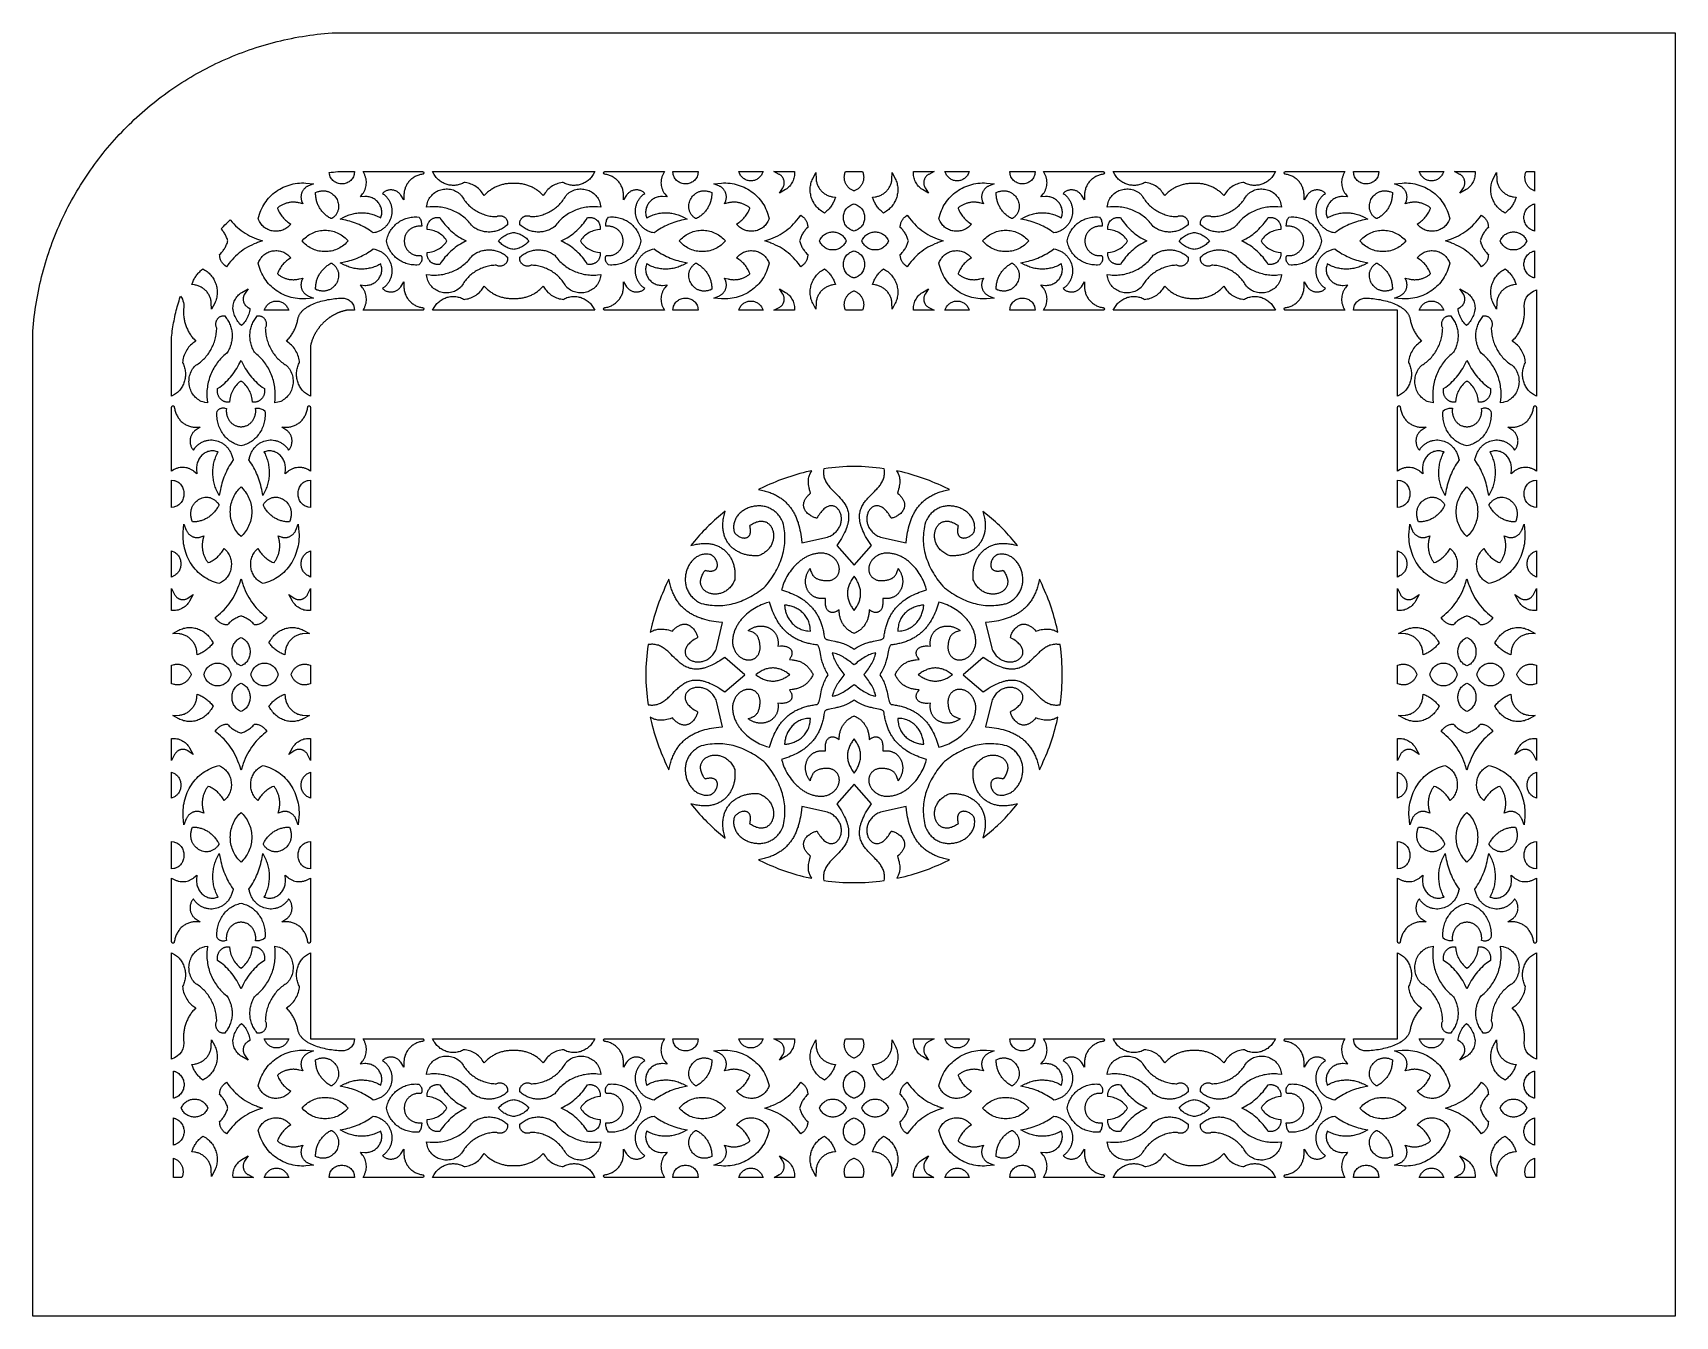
# Model space of a CAD drawing. Extents: x -355 to 355, y -278 to 278.
import ezdxf

# ---------------------------------------------------------------- set-up
doc = ezdxf.new("R2010")
doc.units = 0
doc.layers.add('LAYER_1', color=18, linetype='CONTINUOUS')

msp = doc.modelspace()

# ---------------------------------------------------------------- linework, layer by layer
at = {"layer": 'LAYER_1'}
for points in [[(-355, 148.45), (-354.87, 150.06), (-354.72, 151.66), (-354.56, 153.25), (-354.38, 154.84), (-354.18, 156.42), (-353.96, 158), (-353.72, 159.57), (-353.47, 161.14), (-353.2, 162.7), (-352.91, 164.26), (-352.6, 165.81), (-352.28, 167.35), (-351.94, 168.89), (-351.59, 170.42), (-351.21, 171.95), (-350.82, 173.47), (-350.42, 174.98), (-349.99, 176.49), (-349.55, 177.98), (-349.1, 179.48), (-348.63, 180.96), (-348.14, 182.44), (-347.63, 183.91), (-347.11, 185.38), (-346.58, 186.84), (-346.03, 188.29), (-345.46, 189.73), (-344.88, 191.16), (-344.28, 192.59), (-343.67, 194.01), (-343.04, 195.42), (-342.4, 196.82), (-341.74, 198.22), (-341.06, 199.6), (-340.38, 200.98), (-339.67, 202.35), (-338.96, 203.71), (-338.23, 205.06), (-337.48, 206.41), (-336.72, 207.74), (-335.94, 209.06), (-335.16, 210.38), (-334.35, 211.69), (-333.54, 212.98), (-332.71, 214.27), (-331.86, 215.55), (-331, 216.82), (-330.13, 218.08), (-329.25, 219.33), (-328.35, 220.57), (-327.44, 221.79), (-326.52, 223.01), (-325.58, 224.22), (-324.63, 225.42), (-323.67, 226.61), (-322.69, 227.78), (-321.7, 228.95), (-320.7, 230.1), (-319.69, 231.25), (-318.67, 232.38), (-317.63, 233.5), (-316.58, 234.61), (-315.52, 235.71), (-314.44, 236.8), (-313.36, 237.87), (-312.26, 238.94), (-311.16, 239.99), (-310.04, 241.03), (-308.9, 242.06), (-307.76, 243.07), (-306.61, 244.08), (-305.44, 245.07), (-304.27, 246.05), (-303.08, 247.01), (-301.89, 247.97), (-300.68, 248.91), (-299.46, 249.84), (-298.23, 250.75), (-296.99, 251.65), (-295.74, 252.54), (-294.48, 253.42), (-293.21, 254.28), (-291.93, 255.13), (-290.64, 255.96), (-289.34, 256.78), (-288.03, 257.59), (-286.72, 258.38), (-285.39, 259.16), (-284.05, 259.92), (-282.7, 260.67), (-281.35, 261.41), (-279.98, 262.13), (-278.61, 262.84), (-277.23, 263.53), (-275.83, 264.2), (-274.43, 264.87), (-273.03, 265.51), (-271.61, 266.15), (-270.18, 266.76), (-268.75, 267.36), (-267.31, 267.95), (-265.86, 268.52), (-264.4, 269.07), (-262.93, 269.61), (-261.46, 270.13), (-259.98, 270.64), (-258.49, 271.13), (-256.99, 271.6), (-255.49, 272.06), (-253.98, 272.5), (-252.46, 272.93), (-250.94, 273.34), (-249.4, 273.73), (-247.86, 274.1), (-246.32, 274.46), (-244.77, 274.8), (-243.21, 275.12), (-241.64, 275.43), (-240.07, 275.72), (-238.49, 275.99), (-236.91, 276.24), (-235.32, 276.47), (-233.72, 276.69), (-232.12, 276.89), (-230.51, 277.07), (-228.9, 277.24), (-227.28, 277.38), (-225.66, 277.51), (355, 277.5), (355, -277.5), (-355, -277.5)], [(-216.05, 216.57), (-216.1, 216.3), (-216.24, 215.78), (-216.43, 215.29), (-216.66, 214.84), (-216.92, 214.42), (-217.22, 214.03), (-217.56, 213.68), (-217.92, 213.37), (-218.3, 213.1), (-218.71, 212.86), (-219.13, 212.66), (-219.57, 212.49), (-220.02, 212.36), (-220.48, 212.27), (-220.95, 212.22), (-221.41, 212.2), (-221.88, 212.22), (-222.34, 212.27), (-222.8, 212.36), (-223.25, 212.49), (-223.69, 212.66), (-224.12, 212.86), (-224.52, 213.1), (-224.91, 213.37), (-225.27, 213.68), (-225.6, 214.03), (-225.9, 214.42), (-226.17, 214.84), (-226.4, 215.29), (-226.58, 215.78), (-226.66, 216.04), (-226.72, 216.3), (-226.78, 216.57), (-226.85, 217.07), (-225.96, 217.19), (-225.05, 217.31), (-224.13, 217.41), (-223.2, 217.51), (-223.19, 217.51), (-215.91, 217.51)], [(-186.48, 217.49), (-186.36, 217.46), (-186.26, 217.41), (-186.17, 217.34), (-186.1, 217.26), (-186.05, 217.17), (-186.02, 217.07), (-186, 216.97), (-186, 216.87), (-186.02, 216.76), (-186.05, 216.66), (-186.11, 216.58), (-186.18, 216.5), (-186.27, 216.43), (-186.38, 216.38), (-186.52, 216.34), (-186.96, 216.28), (-187.38, 216.19), (-187.79, 216.09), (-188.2, 215.97), (-188.59, 215.83), (-188.98, 215.68), (-189.36, 215.51), (-189.73, 215.32), (-190.09, 215.12), (-190.43, 214.9), (-190.77, 214.67), (-191.1, 214.42), (-191.41, 214.17), (-191.71, 213.89), (-192, 213.61), (-192.28, 213.31), (-192.54, 213.01), (-192.79, 212.69), (-193.03, 212.36), (-193.25, 212.02), (-193.45, 211.67), (-193.64, 211.31), (-193.81, 210.94), (-193.97, 210.56), (-194.11, 210.18), (-194.23, 209.79), (-194.34, 209.39), (-194.42, 208.98), (-194.49, 208.57), (-194.54, 208.15), (-194.57, 207.73), (-194.63, 205.22), (-195.93, 207.31), (-196.13, 207.58), (-196.33, 207.83), (-196.55, 208.06), (-196.78, 208.28), (-197.02, 208.48), (-197.27, 208.67), (-197.53, 208.83), (-197.8, 208.98), (-198.07, 209.11), (-198.35, 209.23), (-198.64, 209.33), (-198.93, 209.41), (-199.23, 209.47), (-199.53, 209.52), (-199.83, 209.55), (-200.13, 209.56), (-200.43, 209.56), (-200.73, 209.54), (-201.04, 209.5), (-201.33, 209.44), (-201.63, 209.37), (-201.92, 209.27), (-202.21, 209.16), (-202.49, 209.03), (-202.76, 208.89), (-203.03, 208.72), (-203.29, 208.54), (-203.53, 208.34), (-203.81, 208.09), (-203.39, 207.79), (-203.09, 207.54), (-202.8, 207.29), (-202.53, 207.03), (-202.26, 206.76), (-202.01, 206.48), (-201.78, 206.2), (-201.56, 205.91), (-201.35, 205.62), (-201.15, 205.32), (-200.97, 205.01), (-200.8, 204.7), (-200.64, 204.38), (-200.5, 204.06), (-200.37, 203.74), (-200.25, 203.42), (-200.15, 203.09), (-200.06, 202.75), (-199.98, 202.42), (-199.91, 202.08), (-199.81, 201.41), (-199.76, 200.73), (-199.77, 200.05), (-199.82, 199.38), (-199.91, 198.7), (-200.06, 198.04), (-200.25, 197.39), (-200.48, 196.75), (-200.76, 196.13), (-200.92, 195.82), (-201.09, 195.52), (-201.27, 195.23), (-201.47, 194.94), (-201.67, 194.66), (-201.88, 194.39), (-202.11, 194.12), (-202.34, 193.86), (-202.59, 193.6), (-202.85, 193.36), (-203.12, 193.12), (-203.4, 192.9), (-203.69, 192.68), (-203.99, 192.47), (-204.3, 192.27), (-204.62, 192.09), (-204.95, 191.91), (-205.29, 191.75), (-205.64, 191.59), (-206, 191.45), (-206.37, 191.32), (-206.75, 191.21), (-207.14, 191.1), (-207.82, 190.95), (-208.76, 191.63), (-209.47, 192.11), (-210.19, 192.58), (-210.93, 193.02), (-211.68, 193.44), (-212.43, 193.84), (-213.2, 194.21), (-213.98, 194.57), (-214.77, 194.9), (-215.57, 195.21), (-216.38, 195.5), (-217.2, 195.77), (-218.02, 196.02), (-218.86, 196.24), (-219.7, 196.44), (-222.15, 196.94), (-220.23, 197.95), (-219.73, 198.19), (-219.22, 198.42), (-218.7, 198.62), (-218.18, 198.81), (-217.66, 198.98), (-217.13, 199.13), (-216.59, 199.27), (-216.05, 199.38), (-215.51, 199.48), (-214.97, 199.56), (-214.43, 199.62), (-213.88, 199.66), (-213.34, 199.69), (-212.79, 199.69), (-212.25, 199.68), (-211.7, 199.65), (-211.16, 199.6), (-210.62, 199.53), (-210.08, 199.45), (-209.54, 199.35), (-209, 199.23), (-208.47, 199.09), (-207.95, 198.93), (-207.43, 198.76), (-206.91, 198.56), (-206.4, 198.35), (-205.9, 198.12), (-205.4, 197.88), (-204.91, 197.62), (-204.6, 197.44), (-204.49, 197.74), (-204.35, 198.2), (-204.25, 198.67), (-204.18, 199.14), (-204.15, 199.6), (-204.15, 200.06), (-204.18, 200.52), (-204.24, 200.97), (-204.34, 201.41), (-204.46, 201.85), (-204.61, 202.27), (-204.79, 202.69), (-204.99, 203.09), (-205.22, 203.47), (-205.47, 203.84), (-205.75, 204.2), (-206.05, 204.54), (-206.37, 204.85), (-206.71, 205.15), (-207.07, 205.43), (-207.44, 205.68), (-207.84, 205.91), (-208.25, 206.11), (-208.68, 206.29), (-209.12, 206.43), (-209.57, 206.55), (-210.04, 206.64), (-210.52, 206.7), (-211.01, 206.73), (-211.51, 206.72), (-213.42, 206.55), (-212.42, 207.85), (-212.24, 208.1), (-212.07, 208.36), (-211.91, 208.62), (-211.77, 208.88), (-211.63, 209.15), (-211.5, 209.42), (-211.39, 209.7), (-211.28, 209.98), (-211.19, 210.26), (-211.03, 210.84), (-210.91, 211.42), (-210.84, 212.01), (-210.81, 212.6), (-210.82, 213.2), (-210.87, 213.8), (-210.92, 214.09), (-210.97, 214.38), (-211.04, 214.67), (-211.12, 214.96), (-211.21, 215.25), (-211.3, 215.54), (-211.41, 215.82), (-211.54, 216.1), (-211.67, 216.38), (-212.26, 217.51), (-186.63, 217.51)], [(-170.07, 217.51), (-112.08, 217.51), (-112.77, 216.23), (-113.03, 215.8), (-113.31, 215.39), (-113.61, 215), (-113.93, 214.63), (-114.27, 214.28), (-114.62, 213.95), (-114.98, 213.64), (-115.37, 213.35), (-115.76, 213.08), (-116.17, 212.83), (-116.59, 212.6), (-117.02, 212.39), (-117.46, 212.2), (-117.9, 212.04), (-118.36, 211.9), (-118.82, 211.78), (-119.29, 211.68), (-119.76, 211.61), (-120.24, 211.56), (-120.72, 211.53), (-121.2, 211.53), (-121.69, 211.55), (-122.17, 211.6), (-122.65, 211.67), (-123.13, 211.76), (-123.61, 211.88), (-124.08, 212.03), (-124.55, 212.2), (-125.02, 212.4), (-125.47, 212.62), (-125.73, 212.76), (-126.18, 212.72), (-126.81, 212.62), (-127.43, 212.48), (-128.04, 212.3), (-128.64, 212.1), (-129.22, 211.85), (-129.78, 211.58), (-130.33, 211.27), (-130.86, 210.93), (-131.36, 210.57), (-131.85, 210.17), (-132.31, 209.74), (-132.74, 209.29), (-133.15, 208.8), (-133.53, 208.3), (-134.32, 207.1), (-135.2, 207.97), (-135.53, 208.28), (-135.86, 208.57), (-136.2, 208.86), (-136.54, 209.13), (-136.89, 209.39), (-137.25, 209.64), (-137.61, 209.88), (-137.97, 210.1), (-138.34, 210.32), (-138.72, 210.53), (-139.1, 210.72), (-139.48, 210.9), (-139.87, 211.08), (-140.26, 211.24), (-140.65, 211.39), (-141.04, 211.53), (-141.44, 211.66), (-141.85, 211.78), (-142.25, 211.89), (-142.66, 211.98), (-143.06, 212.07), (-143.47, 212.15), (-143.88, 212.21), (-144.3, 212.27), (-144.71, 212.31), (-145.12, 212.34), (-145.54, 212.36), (-145.95, 212.38), (-146.37, 212.38), (-146.78, 212.37), (-147.12, 212.35), (-147.46, 212.37), (-147.87, 212.38), (-148.29, 212.38), (-148.7, 212.36), (-149.12, 212.34), (-149.53, 212.31), (-149.94, 212.27), (-150.36, 212.21), (-150.77, 212.15), (-151.18, 212.07), (-151.59, 211.98), (-151.99, 211.89), (-152.4, 211.78), (-152.8, 211.66), (-153.2, 211.53), (-153.59, 211.39), (-153.99, 211.24), (-154.38, 211.08), (-154.76, 210.9), (-155.14, 210.72), (-155.52, 210.53), (-155.9, 210.32), (-156.27, 210.1), (-156.63, 209.88), (-156.99, 209.64), (-157.35, 209.39), (-157.7, 209.13), (-158.04, 208.86), (-158.38, 208.57), (-158.71, 208.28), (-159.04, 207.97), (-159.93, 207.1), (-160.71, 208.3), (-161.09, 208.8), (-161.5, 209.29), (-161.93, 209.74), (-162.39, 210.17), (-162.88, 210.57), (-163.39, 210.93), (-163.91, 211.27), (-164.46, 211.58), (-165.02, 211.85), (-165.6, 212.1), (-166.2, 212.3), (-166.81, 212.48), (-167.43, 212.62), (-168.06, 212.72), (-168.51, 212.76), (-168.77, 212.62), (-169.22, 212.4), (-169.69, 212.2), (-170.16, 212.03), (-170.63, 211.88), (-171.11, 211.76), (-171.59, 211.67), (-172.07, 211.6), (-172.55, 211.55), (-173.04, 211.53), (-173.52, 211.53), (-174, 211.56), (-174.48, 211.61), (-174.95, 211.68), (-175.42, 211.78), (-175.88, 211.9), (-176.34, 212.04), (-176.79, 212.2), (-177.22, 212.39), (-177.65, 212.6), (-178.07, 212.83), (-178.48, 213.08), (-178.88, 213.35), (-179.26, 213.64), (-179.62, 213.95), (-179.98, 214.28), (-180.31, 214.63), (-180.63, 215), (-180.93, 215.39), (-181.21, 215.8), (-181.47, 216.23), (-182.16, 217.51)], [(-81.99, 217.51), (-82.57, 216.38), (-82.71, 216.1), (-82.83, 215.82), (-82.94, 215.54), (-83.04, 215.25), (-83.12, 214.96), (-83.2, 214.67), (-83.27, 214.38), (-83.32, 214.09), (-83.37, 213.8), (-83.42, 213.2), (-83.44, 212.6), (-83.41, 212.01), (-83.33, 211.42), (-83.22, 210.84), (-83.05, 210.26), (-82.96, 209.98), (-82.86, 209.7), (-82.74, 209.42), (-82.61, 209.15), (-82.48, 208.88), (-82.33, 208.62), (-82.17, 208.36), (-82, 208.1), (-81.82, 207.85), (-80.83, 206.55), (-82.73, 206.72), (-83.23, 206.73), (-83.72, 206.7), (-84.2, 206.64), (-84.67, 206.55), (-85.12, 206.43), (-85.57, 206.29), (-85.99, 206.11), (-86.4, 205.91), (-86.8, 205.68), (-87.18, 205.43), (-87.53, 205.15), (-87.87, 204.85), (-88.19, 204.54), (-88.49, 204.2), (-88.77, 203.84), (-89.02, 203.47), (-89.25, 203.09), (-89.46, 202.69), (-89.63, 202.27), (-89.78, 201.85), (-89.9, 201.41), (-90, 200.97), (-90.06, 200.52), (-90.09, 200.06), (-90.09, 199.6), (-90.06, 199.14), (-89.99, 198.67), (-89.89, 198.2), (-89.75, 197.74), (-89.64, 197.44), (-89.33, 197.62), (-88.84, 197.88), (-88.35, 198.12), (-87.84, 198.35), (-87.33, 198.56), (-86.81, 198.76), (-86.29, 198.93), (-85.77, 199.09), (-85.24, 199.23), (-84.7, 199.35), (-84.17, 199.45), (-83.63, 199.53), (-83.08, 199.6), (-82.54, 199.65), (-82, 199.68), (-81.45, 199.69), (-80.9, 199.69), (-80.36, 199.66), (-79.81, 199.62), (-79.27, 199.56), (-78.73, 199.48), (-78.19, 199.38), (-77.65, 199.27), (-77.12, 199.13), (-76.59, 198.98), (-76.06, 198.81), (-75.54, 198.62), (-75.02, 198.42), (-74.51, 198.19), (-74.01, 197.95), (-72.09, 196.94), (-74.55, 196.44), (-75.39, 196.24), (-76.22, 196.02), (-77.04, 195.77), (-77.86, 195.5), (-78.67, 195.21), (-79.47, 194.9), (-80.26, 194.57), (-81.04, 194.21), (-81.81, 193.84), (-82.57, 193.44), (-83.31, 193.02), (-84.05, 192.58), (-84.77, 192.11), (-85.48, 191.63), (-86.42, 190.95), (-87.1, 191.1), (-87.49, 191.21), (-87.87, 191.32), (-88.24, 191.45), (-88.6, 191.59), (-88.95, 191.75), (-89.29, 191.91), (-89.62, 192.09), (-89.94, 192.27), (-90.26, 192.47), (-90.56, 192.68), (-90.85, 192.9), (-91.12, 193.12), (-91.39, 193.36), (-91.65, 193.6), (-91.9, 193.86), (-92.13, 194.12), (-92.36, 194.39), (-92.57, 194.66), (-92.78, 194.94), (-92.97, 195.23), (-93.15, 195.52), (-93.32, 195.82), (-93.48, 196.13), (-93.76, 196.75), (-94, 197.39), (-94.19, 198.04), (-94.33, 198.7), (-94.43, 199.38), (-94.48, 200.05), (-94.48, 200.73), (-94.43, 201.41), (-94.33, 202.08), (-94.27, 202.42), (-94.19, 202.75), (-94.09, 203.09), (-93.99, 203.42), (-93.87, 203.74), (-93.74, 204.06), (-93.6, 204.38), (-93.44, 204.7), (-93.27, 205.01), (-93.09, 205.32), (-92.89, 205.62), (-92.68, 205.91), (-92.46, 206.2), (-92.23, 206.48), (-91.98, 206.76), (-91.72, 207.03), (-91.44, 207.29), (-91.15, 207.54), (-90.85, 207.79), (-90.44, 208.09), (-90.71, 208.34), (-90.96, 208.54), (-91.21, 208.72), (-91.48, 208.89), (-91.75, 209.03), (-92.04, 209.16), (-92.32, 209.27), (-92.61, 209.37), (-92.91, 209.44), (-93.21, 209.5), (-93.51, 209.54), (-93.81, 209.56), (-94.11, 209.56), (-94.41, 209.55), (-94.72, 209.52), (-95.01, 209.47), (-95.31, 209.41), (-95.6, 209.33), (-95.89, 209.23), (-96.17, 209.11), (-96.45, 208.98), (-96.71, 208.83), (-96.97, 208.67), (-97.22, 208.48), (-97.46, 208.28), (-97.69, 208.06), (-97.91, 207.83), (-98.12, 207.58), (-98.31, 207.31), (-99.61, 205.22), (-99.67, 207.73), (-99.7, 208.15), (-99.75, 208.57), (-99.82, 208.98), (-99.9, 209.39), (-100.01, 209.79), (-100.13, 210.18), (-100.27, 210.56), (-100.43, 210.94), (-100.6, 211.31), (-100.79, 211.67), (-101, 212.02), (-101.22, 212.36), (-101.45, 212.69), (-101.7, 213.01), (-101.96, 213.31), (-102.24, 213.61), (-102.53, 213.89), (-102.83, 214.17), (-103.14, 214.42), (-103.47, 214.67), (-103.81, 214.9), (-104.16, 215.12), (-104.51, 215.32), (-104.88, 215.51), (-105.26, 215.68), (-105.65, 215.83), (-106.04, 215.97), (-106.45, 216.09), (-106.86, 216.19), (-107.28, 216.28), (-107.72, 216.34), (-107.86, 216.38), (-107.97, 216.43), (-108.06, 216.5), (-108.14, 216.58), (-108.19, 216.66), (-108.22, 216.76), (-108.24, 216.87), (-108.24, 216.97), (-108.22, 217.07), (-108.19, 217.17), (-108.14, 217.26), (-108.07, 217.34), (-107.98, 217.41), (-107.88, 217.46), (-107.76, 217.49), (-107.62, 217.51)], [(-67.32, 217.51), (-67.46, 216.57), (-67.52, 216.3), (-67.58, 216.04), (-67.66, 215.78), (-67.85, 215.29), (-68.07, 214.84), (-68.34, 214.42), (-68.64, 214.03), (-68.97, 213.68), (-69.33, 213.37), (-69.72, 213.1), (-70.12, 212.86), (-70.55, 212.66), (-70.99, 212.49), (-71.44, 212.36), (-71.9, 212.27), (-72.36, 212.22), (-72.83, 212.2), (-73.3, 212.22), (-73.76, 212.27), (-74.22, 212.36), (-74.67, 212.49), (-75.11, 212.66), (-75.53, 212.86), (-75.94, 213.1), (-76.32, 213.37), (-76.69, 213.68), (-77.02, 214.03), (-77.32, 214.42), (-77.58, 214.84), (-77.81, 215.29), (-78, 215.78), (-78.14, 216.3), (-78.19, 216.57), (-78.33, 217.51)], [(-39.29, 217.51), (-39.84, 216.32), (-40.05, 215.97), (-40.27, 215.63), (-40.52, 215.32), (-40.79, 215.03), (-41.08, 214.77), (-41.38, 214.53), (-41.7, 214.31), (-42.03, 214.13), (-42.37, 213.96), (-42.72, 213.82), (-43.08, 213.71), (-43.45, 213.62), (-43.82, 213.56), (-44.19, 213.52), (-44.57, 213.51), (-44.94, 213.52), (-45.32, 213.56), (-45.69, 213.62), (-46.05, 213.71), (-46.41, 213.82), (-46.76, 213.96), (-47.11, 214.13), (-47.44, 214.31), (-47.75, 214.53), (-48.06, 214.77), (-48.35, 215.03), (-48.61, 215.32), (-48.86, 215.63), (-49.09, 215.97), (-49.29, 216.32), (-49.85, 217.51)], [(-25.77, 217.51), (-25.76, 216.37), (-25.79, 215.81), (-25.87, 215.25), (-25.98, 214.69), (-26.14, 214.16), (-26.33, 213.63), (-26.55, 213.12), (-26.81, 212.62), (-27.11, 212.15), (-27.44, 211.69), (-27.8, 211.26), (-28.19, 210.85), (-28.61, 210.46), (-29.07, 210.11), (-29.55, 209.78), (-32.26, 208.2), (-30.76, 210.51), (-30.64, 210.71), (-30.54, 210.92), (-30.45, 211.13), (-30.37, 211.34), (-30.3, 211.55), (-30.25, 211.77), (-30.21, 211.99), (-30.18, 212.21), (-30.16, 212.43), (-30.15, 212.64), (-30.16, 212.86), (-30.18, 213.08), (-30.2, 213.3), (-30.24, 213.51), (-30.29, 213.72), (-30.36, 213.93), (-30.43, 214.14), (-30.51, 214.34), (-30.61, 214.54), (-30.71, 214.73), (-30.82, 214.92), (-30.95, 215.1), (-31.08, 215.28), (-31.23, 215.44), (-31.38, 215.61), (-31.54, 215.76), (-31.72, 215.91), (-31.9, 216.04), (-32.09, 216.17), (-32.29, 216.29), (-34.59, 217.51)], [(-16.39, 214.28), (-16.35, 213.89), (-16.3, 213.51), (-16.23, 213.13), (-16.14, 212.75), (-16.03, 212.38), (-15.91, 212.02), (-15.77, 211.67), (-15.62, 211.32), (-15.45, 210.99), (-15.26, 210.66), (-15.07, 210.34), (-14.85, 210.03), (-14.63, 209.73), (-14.39, 209.44), (-14.14, 209.16), (-13.87, 208.89), (-13.6, 208.63), (-13.31, 208.39), (-13.01, 208.16), (-12.7, 207.94), (-12.38, 207.73), (-12.06, 207.54), (-11.72, 207.36), (-11.37, 207.2), (-11.01, 207.05), (-10.65, 206.92), (-10.28, 206.81), (-9.9, 206.71), (-9.52, 206.62), (-9.12, 206.56), (-7.94, 206.41), (-8.36, 205.31), (-8.54, 204.89), (-8.73, 204.48), (-8.94, 204.08), (-9.16, 203.68), (-9.39, 203.29), (-9.64, 202.91), (-9.89, 202.53), (-10.17, 202.17), (-10.45, 201.81), (-10.75, 201.46), (-11.05, 201.13), (-11.37, 200.8), (-11.71, 200.48), (-12.05, 200.18), (-12.75, 199.59), (-13.63, 200.12), (-14.11, 200.44), (-14.56, 200.78), (-15, 201.13), (-15.41, 201.5), (-15.8, 201.89), (-16.17, 202.3), (-16.52, 202.72), (-16.85, 203.15), (-17.15, 203.6), (-17.43, 204.06), (-17.69, 204.53), (-17.92, 205.01), (-18.13, 205.5), (-18.32, 206), (-18.48, 206.51), (-18.62, 207.02), (-18.73, 207.54), (-18.82, 208.07), (-18.88, 208.59), (-18.92, 209.13), (-18.93, 209.66), (-18.92, 210.2), (-18.88, 210.73), (-18.81, 211.27), (-18.72, 211.8), (-18.6, 212.33), (-18.45, 212.86), (-18.28, 213.39), (-18.08, 213.91), (-17.85, 214.43), (-16.51, 217.05)], [(3.71, 217.5), (3.94, 216.79), (4.02, 216.48), (4.09, 216.16), (4.14, 215.85), (4.17, 215.54), (4.19, 215.22), (4.19, 214.91), (4.17, 214.6), (4.14, 214.3), (4.1, 213.99), (4.04, 213.69), (3.96, 213.39), (3.87, 213.1), (3.77, 212.81), (3.65, 212.53), (3.52, 212.25), (3.38, 211.98), (3.22, 211.72), (3.05, 211.46), (2.87, 211.21), (2.67, 210.97), (2.47, 210.74), (2.25, 210.52), (2.02, 210.3), (1.77, 210.1), (1.52, 209.91), (1.25, 209.73), (0.98, 209.56), (0.69, 209.4), (0.4, 209.26), (0.09, 209.13), (0, 209.1), (-0.09, 209.13), (-0.4, 209.26), (-0.69, 209.4), (-0.98, 209.56), (-1.25, 209.73), (-1.52, 209.91), (-1.77, 210.1), (-2.02, 210.3), (-2.25, 210.52), (-2.47, 210.74), (-2.67, 210.97), (-2.87, 211.21), (-3.05, 211.46), (-3.22, 211.72), (-3.38, 211.98), (-3.52, 212.25), (-3.65, 212.53), (-3.77, 212.81), (-3.87, 213.1), (-3.96, 213.39), (-4.04, 213.69), (-4.1, 213.99), (-4.14, 214.3), (-4.17, 214.6), (-4.19, 214.91), (-4.19, 215.22), (-4.17, 215.54), (-4.14, 215.85), (-4.09, 216.16), (-4.02, 216.48), (-3.94, 216.79), (-3.71, 217.5)], [(17.85, 214.43), (18.08, 213.91), (18.28, 213.39), (18.45, 212.86), (18.6, 212.33), (18.72, 211.8), (18.81, 211.27), (18.88, 210.73), (18.92, 210.2), (18.93, 209.66), (18.92, 209.13), (18.88, 208.59), (18.82, 208.07), (18.73, 207.54), (18.62, 207.02), (18.48, 206.51), (18.32, 206), (18.13, 205.5), (17.92, 205.01), (17.69, 204.53), (17.43, 204.06), (17.15, 203.6), (16.85, 203.15), (16.52, 202.72), (16.17, 202.3), (15.8, 201.89), (15.41, 201.5), (15, 201.13), (14.56, 200.78), (14.11, 200.44), (13.63, 200.12), (12.75, 199.59), (12.05, 200.18), (11.71, 200.48), (11.37, 200.8), (11.05, 201.13), (10.75, 201.46), (10.45, 201.81), (10.17, 202.17), (9.89, 202.53), (9.64, 202.91), (9.39, 203.29), (9.16, 203.68), (8.94, 204.08), (8.73, 204.48), (8.54, 204.89), (8.36, 205.31), (7.94, 206.41), (9.12, 206.56), (9.52, 206.62), (9.9, 206.71), (10.28, 206.81), (10.65, 206.92), (11.01, 207.05), (11.37, 207.2), (11.72, 207.36), (12.06, 207.54), (12.38, 207.73), (12.7, 207.94), (13.01, 208.16), (13.31, 208.39), (13.6, 208.63), (13.87, 208.89), (14.14, 209.16), (14.39, 209.44), (14.63, 209.73), (14.85, 210.03), (15.07, 210.34), (15.26, 210.66), (15.45, 210.99), (15.62, 211.32), (15.77, 211.67), (15.91, 212.02), (16.03, 212.38), (16.14, 212.75), (16.23, 213.13), (16.3, 213.51), (16.35, 213.89), (16.39, 214.28), (16.51, 217.05)], [(34.59, 217.5), (32.29, 216.29), (32.09, 216.17), (31.9, 216.04), (31.72, 215.91), (31.54, 215.76), (31.38, 215.61), (31.23, 215.44), (31.08, 215.28), (30.95, 215.1), (30.82, 214.92), (30.71, 214.73), (30.61, 214.54), (30.51, 214.34), (30.43, 214.14), (30.36, 213.93), (30.29, 213.72), (30.24, 213.51), (30.2, 213.3), (30.18, 213.08), (30.16, 212.86), (30.15, 212.64), (30.16, 212.43), (30.18, 212.21), (30.21, 211.99), (30.25, 211.77), (30.3, 211.55), (30.37, 211.34), (30.45, 211.13), (30.54, 210.92), (30.64, 210.71), (30.76, 210.51), (32.26, 208.2), (29.55, 209.78), (29.07, 210.11), (28.61, 210.46), (28.19, 210.85), (27.8, 211.26), (27.44, 211.69), (27.11, 212.15), (26.81, 212.62), (26.55, 213.12), (26.33, 213.63), (26.14, 214.16), (25.98, 214.69), (25.87, 215.25), (25.79, 215.81), (25.76, 216.37), (25.77, 217.5)], [(49.85, 217.5), (49.29, 216.32), (49.09, 215.97), (48.86, 215.63), (48.61, 215.32), (48.35, 215.03), (48.06, 214.77), (47.75, 214.53), (47.44, 214.31), (47.11, 214.13), (46.76, 213.96), (46.41, 213.82), (46.05, 213.71), (45.69, 213.62), (45.32, 213.56), (44.94, 213.52), (44.57, 213.51), (44.19, 213.52), (43.82, 213.56), (43.45, 213.62), (43.08, 213.71), (42.72, 213.82), (42.37, 213.96), (42.03, 214.13), (41.7, 214.31), (41.38, 214.53), (41.08, 214.77), (40.79, 215.03), (40.52, 215.32), (40.27, 215.63), (40.05, 215.97), (39.84, 216.32), (39.29, 217.5)], [(78.33, 217.5), (78.19, 216.57), (78.14, 216.3), (78, 215.78), (77.81, 215.29), (77.58, 214.84), (77.32, 214.42), (77.02, 214.03), (76.69, 213.68), (76.32, 213.37), (75.94, 213.1), (75.53, 212.86), (75.11, 212.66), (74.67, 212.49), (74.22, 212.36), (73.76, 212.27), (73.3, 212.22), (72.83, 212.2), (72.36, 212.22), (71.9, 212.27), (71.44, 212.36), (70.99, 212.49), (70.55, 212.66), (70.12, 212.86), (69.72, 213.1), (69.33, 213.37), (68.97, 213.68), (68.64, 214.03), (68.34, 214.42), (68.07, 214.84), (67.85, 215.29), (67.66, 215.78), (67.58, 216.04), (67.52, 216.3), (67.46, 216.57), (67.32, 217.5)], [(107.66, 217.5), (107.76, 217.49), (107.88, 217.46), (107.98, 217.41), (108.07, 217.34), (108.14, 217.26), (108.19, 217.17), (108.22, 217.07), (108.24, 216.97), (108.24, 216.87), (108.22, 216.76), (108.19, 216.66), (108.14, 216.58), (108.06, 216.5), (107.97, 216.43), (107.86, 216.38), (107.72, 216.34), (107.28, 216.28), (106.86, 216.19), (106.45, 216.09), (106.04, 215.97), (105.65, 215.83), (105.26, 215.68), (104.88, 215.51), (104.51, 215.32), (104.16, 215.12), (103.81, 214.9), (103.47, 214.67), (103.14, 214.42), (102.83, 214.17), (102.53, 213.89), (102.24, 213.61), (101.96, 213.31), (101.7, 213.01), (101.45, 212.69), (101.22, 212.36), (101, 212.02), (100.79, 211.67), (100.6, 211.31), (100.43, 210.94), (100.27, 210.56), (100.13, 210.18), (100.01, 209.79), (99.9, 209.39), (99.82, 208.98), (99.75, 208.57), (99.7, 208.15), (99.67, 207.73), (99.61, 205.22), (98.31, 207.31), (98.12, 207.58), (97.91, 207.83), (97.69, 208.06), (97.46, 208.28), (97.22, 208.48), (96.97, 208.67), (96.71, 208.83), (96.45, 208.98), (96.17, 209.11), (95.89, 209.23), (95.6, 209.33), (95.31, 209.41), (95.01, 209.47), (94.72, 209.52), (94.41, 209.55), (94.11, 209.56), (93.81, 209.56), (93.51, 209.54), (93.21, 209.5), (92.91, 209.44), (92.61, 209.37), (92.32, 209.27), (92.04, 209.16), (91.75, 209.03), (91.48, 208.89), (91.21, 208.72), (90.96, 208.54), (90.71, 208.34), (90.44, 208.09), (90.85, 207.79), (91.15, 207.54), (91.44, 207.29), (91.72, 207.03), (91.98, 206.76), (92.23, 206.48), (92.46, 206.2), (92.68, 205.91), (92.89, 205.62), (93.09, 205.32), (93.27, 205.01), (93.44, 204.7), (93.6, 204.38), (93.74, 204.06), (93.87, 203.74), (93.99, 203.42), (94.09, 203.09), (94.19, 202.75), (94.27, 202.42), (94.33, 202.08), (94.43, 201.41), (94.48, 200.73), (94.48, 200.05), (94.43, 199.38), (94.33, 198.7), (94.19, 198.04), (94, 197.39), (93.76, 196.75), (93.48, 196.13), (93.32, 195.82), (93.15, 195.52), (92.97, 195.23), (92.78, 194.94), (92.57, 194.66), (92.36, 194.39), (92.13, 194.12), (91.9, 193.86), (91.65, 193.6), (91.39, 193.36), (91.12, 193.12), (90.85, 192.9), (90.56, 192.68), (90.26, 192.47), (89.94, 192.27), (89.62, 192.09), (89.29, 191.91), (88.95, 191.75), (88.6, 191.59), (88.24, 191.45), (87.87, 191.32), (87.49, 191.21), (87.1, 191.1), (86.42, 190.95), (85.48, 191.63), (84.77, 192.11), (84.05, 192.58), (83.31, 193.02), (82.57, 193.44), (81.81, 193.84), (81.04, 194.21), (80.26, 194.57), (79.47, 194.9), (78.67, 195.21), (77.86, 195.5), (77.04, 195.77), (76.22, 196.02), (75.39, 196.24), (74.55, 196.44), (72.09, 196.94), (74.01, 197.95), (74.51, 198.19), (75.02, 198.42), (75.54, 198.62), (76.06, 198.81), (76.59, 198.98), (77.12, 199.13), (77.65, 199.27), (78.19, 199.38), (78.73, 199.48), (79.27, 199.56), (79.81, 199.62), (80.36, 199.66), (80.9, 199.69), (81.45, 199.69), (82, 199.68), (82.54, 199.65), (83.08, 199.6), (83.63, 199.53), (84.17, 199.45), (84.7, 199.35), (85.24, 199.23), (85.77, 199.09), (86.29, 198.93), (86.81, 198.76), (87.33, 198.56), (87.84, 198.35), (88.35, 198.12), (88.84, 197.88), (89.33, 197.62), (89.64, 197.44), (89.75, 197.74), (89.89, 198.2), (89.99, 198.67), (90.06, 199.14), (90.09, 199.6), (90.09, 200.06), (90.06, 200.52), (90, 200.97), (89.9, 201.41), (89.78, 201.85), (89.63, 202.27), (89.46, 202.69), (89.25, 203.09), (89.02, 203.47), (88.77, 203.84), (88.49, 204.2), (88.19, 204.54), (87.87, 204.85), (87.53, 205.15), (87.18, 205.43), (86.8, 205.68), (86.4, 205.91), (85.99, 206.11), (85.57, 206.29), (85.12, 206.43), (84.67, 206.55), (84.2, 206.64), (83.72, 206.7), (83.23, 206.73), (82.73, 206.72), (80.83, 206.55), (81.82, 207.85), (82, 208.1), (82.17, 208.36), (82.33, 208.62), (82.48, 208.88), (82.61, 209.15), (82.74, 209.42), (82.86, 209.7), (82.96, 209.98), (83.05, 210.26), (83.22, 210.84), (83.33, 211.42), (83.41, 212.01), (83.44, 212.6), (83.42, 213.2), (83.37, 213.8), (83.32, 214.09), (83.27, 214.38), (83.2, 214.67), (83.12, 214.96), (83.04, 215.25), (82.94, 215.54), (82.83, 215.82), (82.71, 216.1), (82.57, 216.38), (81.99, 217.5)], [(182.16, 217.5), (181.47, 216.23), (181.21, 215.8), (180.93, 215.39), (180.63, 215), (180.31, 214.63), (179.98, 214.28), (179.62, 213.95), (179.26, 213.64), (178.88, 213.35), (178.48, 213.08), (178.07, 212.83), (177.65, 212.6), (177.22, 212.39), (176.79, 212.2), (176.34, 212.04), (175.88, 211.9), (175.42, 211.78), (174.95, 211.68), (174.48, 211.61), (174, 211.56), (173.52, 211.53), (173.04, 211.53), (172.55, 211.55), (172.07, 211.6), (171.59, 211.67), (171.11, 211.76), (170.63, 211.88), (170.16, 212.03), (169.69, 212.2), (169.22, 212.4), (168.77, 212.62), (168.51, 212.76), (168.06, 212.72), (167.43, 212.62), (166.81, 212.48), (166.2, 212.3), (165.6, 212.1), (165.02, 211.85), (164.46, 211.58), (163.91, 211.27), (163.39, 210.93), (162.88, 210.57), (162.39, 210.17), (161.93, 209.74), (161.5, 209.29), (161.09, 208.8), (160.71, 208.3), (159.93, 207.1), (159.04, 207.97), (158.71, 208.28), (158.38, 208.57), (158.04, 208.86), (157.7, 209.13), (157.35, 209.39), (156.99, 209.64), (156.63, 209.88), (156.27, 210.1), (155.9, 210.32), (155.52, 210.53), (155.14, 210.72), (154.76, 210.9), (154.38, 211.08), (153.99, 211.24), (153.59, 211.39), (153.2, 211.53), (152.8, 211.66), (152.4, 211.78), (151.99, 211.89), (151.59, 211.98), (151.18, 212.07), (150.77, 212.15), (150.36, 212.21), (149.94, 212.27), (149.53, 212.31), (149.12, 212.34), (148.7, 212.36), (148.29, 212.38), (147.87, 212.38), (147.46, 212.37), (147.12, 212.35), (146.78, 212.37), (146.37, 212.38), (145.95, 212.38), (145.54, 212.36), (145.12, 212.34), (144.71, 212.31), (144.3, 212.27), (143.88, 212.21), (143.47, 212.15), (143.06, 212.07), (142.66, 211.98), (142.25, 211.89), (141.85, 211.78), (141.44, 211.66), (141.04, 211.53), (140.65, 211.39), (140.26, 211.24), (139.87, 211.08), (139.48, 210.9), (139.1, 210.72), (138.72, 210.53), (138.34, 210.32), (137.97, 210.1), (137.61, 209.88), (137.25, 209.64), (136.89, 209.39), (136.54, 209.13), (136.2, 208.86), (135.86, 208.57), (135.53, 208.28), (135.2, 207.97), (134.32, 207.1), (133.53, 208.3), (133.15, 208.8), (132.74, 209.29), (132.31, 209.74), (131.85, 210.17), (131.36, 210.57), (130.86, 210.93), (130.33, 211.27), (129.78, 211.58), (129.22, 211.85), (128.64, 212.1), (128.04, 212.3), (127.43, 212.48), (126.81, 212.62), (126.18, 212.72), (125.73, 212.76), (125.47, 212.62), (125.02, 212.4), (124.55, 212.2), (124.08, 212.03), (123.61, 211.88), (123.13, 211.76), (122.65, 211.67), (122.17, 211.6), (121.69, 211.55), (121.2, 211.53), (120.72, 211.53), (120.24, 211.56), (119.76, 211.61), (119.29, 211.68), (118.82, 211.78), (118.36, 211.9), (117.9, 212.04), (117.46, 212.2), (117.02, 212.39), (116.59, 212.6), (116.17, 212.83), (115.76, 213.08), (115.37, 213.35), (114.98, 213.64), (114.62, 213.95), (114.27, 214.28), (113.93, 214.63), (113.61, 215), (113.31, 215.39), (113.03, 215.8), (112.77, 216.23), (112.08, 217.5)], [(212.25, 217.5), (211.67, 216.38), (211.54, 216.1), (211.41, 215.82), (211.3, 215.54), (211.21, 215.25), (211.12, 214.96), (211.04, 214.67), (210.97, 214.38), (210.92, 214.09), (210.87, 213.8), (210.82, 213.2), (210.81, 212.6), (210.84, 212.01), (210.91, 211.42), (211.03, 210.84), (211.19, 210.26), (211.28, 209.98), (211.39, 209.7), (211.5, 209.42), (211.63, 209.15), (211.77, 208.88), (211.91, 208.62), (212.07, 208.36), (212.24, 208.1), (212.42, 207.85), (213.42, 206.55), (211.51, 206.72), (211.01, 206.73), (210.52, 206.7), (210.04, 206.64), (209.57, 206.55), (209.12, 206.43), (208.68, 206.29), (208.25, 206.11), (207.84, 205.91), (207.44, 205.68), (207.07, 205.43), (206.71, 205.15), (206.37, 204.85), (206.05, 204.54), (205.75, 204.2), (205.47, 203.84), (205.22, 203.47), (204.99, 203.09), (204.79, 202.69), (204.61, 202.27), (204.46, 201.85), (204.34, 201.41), (204.24, 200.97), (204.18, 200.52), (204.15, 200.06), (204.15, 199.6), (204.18, 199.14), (204.25, 198.67), (204.35, 198.2), (204.49, 197.74), (204.6, 197.44), (204.91, 197.62), (205.4, 197.88), (205.9, 198.12), (206.4, 198.35), (206.91, 198.56), (207.43, 198.76), (207.95, 198.93), (208.47, 199.09), (209, 199.23), (209.54, 199.35), (210.08, 199.45), (210.62, 199.53), (211.16, 199.6), (211.7, 199.65), (212.25, 199.68), (212.79, 199.69), (213.34, 199.69), (213.88, 199.66), (214.43, 199.62), (214.97, 199.56), (215.51, 199.48), (216.05, 199.38), (216.59, 199.27), (217.13, 199.13), (217.66, 198.98), (218.18, 198.81), (218.7, 198.62), (219.22, 198.42), (219.73, 198.19), (220.23, 197.95), (222.15, 196.94), (219.7, 196.44), (218.86, 196.24), (218.02, 196.02), (217.2, 195.77), (216.38, 195.5), (215.57, 195.21), (214.77, 194.9), (213.98, 194.57), (213.2, 194.21), (212.43, 193.84), (211.68, 193.44), (210.93, 193.02), (210.19, 192.58), (209.47, 192.11), (208.76, 191.63), (207.82, 190.95), (207.14, 191.1), (206.75, 191.21), (206.37, 191.32), (206, 191.45), (205.64, 191.59), (205.29, 191.75), (204.95, 191.91), (204.62, 192.09), (204.3, 192.27), (203.99, 192.47), (203.69, 192.68), (203.4, 192.9), (203.12, 193.12), (202.85, 193.36), (202.59, 193.6), (202.34, 193.86), (202.11, 194.12), (201.88, 194.39), (201.67, 194.66), (201.46, 194.94), (201.27, 195.23), (201.09, 195.52), (200.92, 195.82), (200.76, 196.13), (200.48, 196.75), (200.25, 197.39), (200.06, 198.04), (199.91, 198.7), (199.82, 199.38), (199.77, 200.05), (199.76, 200.73), (199.81, 201.41), (199.91, 202.08), (199.98, 202.42), (200.06, 202.75), (200.15, 203.09), (200.25, 203.42), (200.37, 203.74), (200.5, 204.06), (200.64, 204.38), (200.8, 204.7), (200.97, 205.01), (201.15, 205.32), (201.35, 205.62), (201.56, 205.91), (201.78, 206.2), (202.01, 206.48), (202.26, 206.76), (202.53, 207.03), (202.8, 207.29), (203.09, 207.54), (203.39, 207.79), (203.81, 208.09), (203.53, 208.34), (203.29, 208.54), (203.03, 208.72), (202.76, 208.89), (202.49, 209.03), (202.21, 209.16), (201.92, 209.27), (201.63, 209.37), (201.33, 209.44), (201.04, 209.5), (200.73, 209.54), (200.43, 209.56), (200.13, 209.56), (199.83, 209.55), (199.53, 209.52), (199.23, 209.47), (198.93, 209.41), (198.64, 209.33), (198.35, 209.23), (198.07, 209.11), (197.8, 208.98), (197.53, 208.83), (197.27, 208.67), (197.02, 208.48), (196.78, 208.28), (196.55, 208.06), (196.33, 207.83), (196.13, 207.58), (195.93, 207.31), (194.63, 205.22), (194.57, 207.73), (194.54, 208.15), (194.49, 208.57), (194.42, 208.98), (194.34, 209.39), (194.23, 209.79), (194.11, 210.18), (193.97, 210.56), (193.81, 210.94), (193.64, 211.31), (193.45, 211.67), (193.25, 212.02), (193.03, 212.36), (192.79, 212.69), (192.54, 213.01), (192.28, 213.31), (192, 213.61), (191.71, 213.89), (191.41, 214.17), (191.1, 214.42), (190.77, 214.67), (190.43, 214.9), (190.09, 215.12), (189.73, 215.32), (189.36, 215.51), (188.98, 215.68), (188.59, 215.83), (188.2, 215.97), (187.79, 216.09), (187.38, 216.19), (186.96, 216.28), (186.52, 216.34), (186.38, 216.38), (186.27, 216.43), (186.18, 216.5), (186.11, 216.58), (186.05, 216.66), (186.02, 216.76), (186, 216.87), (186, 216.97), (186.02, 217.07), (186.05, 217.17), (186.1, 217.26), (186.17, 217.34), (186.26, 217.41), (186.36, 217.46), (186.48, 217.49), (186.57, 217.5)], [(226.92, 217.5), (226.78, 216.57), (226.72, 216.3), (226.66, 216.04), (226.58, 215.78), (226.4, 215.29), (226.17, 214.84), (225.9, 214.42), (225.6, 214.03), (225.27, 213.68), (224.91, 213.37), (224.52, 213.1), (224.12, 212.86), (223.69, 212.66), (223.25, 212.49), (222.8, 212.36), (222.34, 212.27), (221.88, 212.22), (221.41, 212.2), (220.95, 212.22), (220.48, 212.27), (220.02, 212.36), (219.57, 212.49), (219.13, 212.66), (218.71, 212.86), (218.3, 213.1), (217.92, 213.37), (217.56, 213.68), (217.22, 214.03), (216.92, 214.42), (216.66, 214.84), (216.43, 215.29), (216.24, 215.78), (216.1, 216.3), (216.05, 216.57), (215.91, 217.5)], [(254.95, 217.5), (254.4, 216.32), (254.2, 215.97), (253.97, 215.63), (253.72, 215.32), (253.45, 215.03), (253.16, 214.77), (252.86, 214.53), (252.54, 214.31), (252.21, 214.13), (251.87, 213.96), (251.52, 213.82), (251.16, 213.71), (250.79, 213.62), (250.42, 213.56), (250.05, 213.52), (249.67, 213.51), (249.3, 213.52), (248.93, 213.56), (248.55, 213.62), (248.19, 213.71), (247.83, 213.82), (247.48, 213.96), (247.14, 214.13), (246.8, 214.31), (246.49, 214.53), (246.18, 214.77), (245.9, 215.03), (245.63, 215.32), (245.38, 215.63), (245.15, 215.97), (244.95, 216.32), (244.39, 217.5)], [(268.47, 217.5), (268.48, 216.37), (268.45, 215.81), (268.37, 215.25), (268.26, 214.69), (268.11, 214.16), (267.92, 213.63), (267.69, 213.12), (267.43, 212.62), (267.13, 212.15), (266.8, 211.69), (266.44, 211.26), (266.05, 210.85), (265.63, 210.46), (265.17, 210.11), (264.69, 209.78), (261.98, 208.2), (263.48, 210.51), (263.6, 210.71), (263.7, 210.92), (263.79, 211.13), (263.87, 211.34), (263.94, 211.55), (263.99, 211.77), (264.03, 211.99), (264.06, 212.21), (264.08, 212.43), (264.09, 212.64), (264.08, 212.86), (264.07, 213.08), (264.04, 213.3), (264, 213.51), (263.95, 213.72), (263.89, 213.93), (263.81, 214.14), (263.73, 214.34), (263.64, 214.54), (263.53, 214.73), (263.42, 214.92), (263.29, 215.1), (263.16, 215.28), (263.01, 215.44), (262.86, 215.61), (262.7, 215.76), (262.52, 215.91), (262.34, 216.04), (262.15, 216.17), (261.95, 216.29), (259.66, 217.5)], [(277.85, 214.28), (277.89, 213.89), (277.94, 213.51), (278.01, 213.13), (278.1, 212.75), (278.21, 212.38), (278.33, 212.02), (278.47, 211.67), (278.62, 211.32), (278.79, 210.99), (278.98, 210.66), (279.18, 210.34), (279.39, 210.03), (279.61, 209.73), (279.85, 209.44), (280.11, 209.16), (280.37, 208.89), (280.64, 208.63), (280.93, 208.39), (281.23, 208.16), (281.54, 207.94), (281.86, 207.73), (282.19, 207.54), (282.52, 207.36), (282.87, 207.2), (283.23, 207.05), (283.59, 206.92), (283.96, 206.81), (284.34, 206.71), (284.73, 206.62), (285.12, 206.56), (286.3, 206.41), (285.88, 205.31), (285.7, 204.89), (285.51, 204.48), (285.3, 204.08), (285.08, 203.68), (284.85, 203.29), (284.61, 202.91), (284.35, 202.53), (284.08, 202.17), (283.79, 201.81), (283.5, 201.46), (283.19, 201.13), (282.87, 200.8), (282.54, 200.48), (282.19, 200.18), (281.49, 199.59), (280.61, 200.12), (280.14, 200.44), (279.68, 200.78), (279.24, 201.13), (278.83, 201.5), (278.44, 201.89), (278.07, 202.3), (277.72, 202.72), (277.4, 203.15), (277.09, 203.6), (276.81, 204.06), (276.56, 204.53), (276.32, 205.01), (276.11, 205.5), (275.93, 206), (275.76, 206.51), (275.63, 207.02), (275.51, 207.54), (275.42, 208.07), (275.36, 208.59), (275.32, 209.13), (275.31, 209.66), (275.32, 210.2), (275.36, 210.73), (275.43, 211.27), (275.52, 211.8), (275.64, 212.33), (275.79, 212.86), (275.96, 213.39), (276.16, 213.91), (276.39, 214.43), (277.73, 217.05)], [(294.24, 217.5), (294.24, 209.1), (294.15, 209.13), (293.85, 209.26), (293.55, 209.4), (293.26, 209.56), (292.99, 209.73), (292.72, 209.91), (292.47, 210.1), (292.23, 210.3), (291.99, 210.52), (291.77, 210.74), (291.57, 210.97), (291.37, 211.21), (291.19, 211.46), (291.02, 211.72), (290.86, 211.98), (290.72, 212.25), (290.59, 212.53), (290.47, 212.81), (290.37, 213.1), (290.28, 213.39), (290.2, 213.69), (290.14, 213.99), (290.1, 214.3), (290.07, 214.6), (290.05, 214.91), (290.05, 215.22), (290.07, 215.54), (290.1, 215.85), (290.15, 216.16), (290.22, 216.48), (290.3, 216.79), (290.53, 217.5)], [(-236.92, 212.54), (-233.7, 212.24), (-236.05, 211.23), (-236.28, 211.11), (-236.51, 210.98), (-236.73, 210.85), (-236.94, 210.7), (-237.15, 210.55), (-237.34, 210.38), (-237.52, 210.21), (-237.7, 210.03), (-237.86, 209.84), (-238.02, 209.65), (-238.17, 209.45), (-238.3, 209.24), (-238.43, 209.02), (-238.54, 208.8), (-238.65, 208.58), (-238.74, 208.35), (-238.82, 208.12), (-238.9, 207.88), (-238.96, 207.64), (-239, 207.4), (-239.04, 207.15), (-239.06, 206.9), (-239.08, 206.65), (-239.08, 206.4), (-239.06, 206.15), (-239.04, 205.9), (-239, 205.64), (-238.95, 205.39), (-238.88, 205.14), (-238.8, 204.89), (-238.32, 203.57), (-239.81, 203.96), (-240.14, 204.04), (-240.48, 204.1), (-240.82, 204.16), (-241.15, 204.2), (-241.49, 204.24), (-241.83, 204.26), (-242.16, 204.27), (-242.5, 204.27), (-242.84, 204.26), (-243.17, 204.24), (-243.5, 204.21), (-243.84, 204.17), (-244.17, 204.11), (-244.5, 204.05), (-244.82, 203.98), (-245.14, 203.9), (-245.47, 203.8), (-245.78, 203.7), (-246.1, 203.59), (-246.41, 203.46), (-246.72, 203.33), (-247.02, 203.19), (-247.32, 203.04), (-247.61, 202.87), (-247.9, 202.7), (-248.19, 202.52), (-248.47, 202.33), (-248.74, 202.13), (-249.01, 201.92), (-249.24, 201.72), (-249.18, 201.54), (-248.97, 201.02), (-248.74, 200.52), (-248.49, 200.02), (-248.22, 199.54), (-247.92, 199.07), (-247.62, 198.62), (-247.29, 198.17), (-246.94, 197.74), (-246.58, 197.32), (-246.19, 196.92), (-245.8, 196.54), (-245.38, 196.16), (-244.95, 195.81), (-244.5, 195.47), (-243.47, 194.76), (-244.32, 193.9), (-244.73, 193.53), (-245.15, 193.2), (-245.59, 192.91), (-246.05, 192.64), (-246.52, 192.41), (-246.99, 192.21), (-247.48, 192.05), (-247.97, 191.91), (-248.47, 191.81), (-248.98, 191.74), (-249.48, 191.7), (-249.98, 191.69), (-250.49, 191.71), (-250.99, 191.76), (-251.48, 191.84), (-251.97, 191.95), (-252.45, 192.09), (-252.92, 192.26), (-253.38, 192.46), (-253.83, 192.69), (-254.27, 192.94), (-254.69, 193.22), (-255.09, 193.53), (-255.47, 193.87), (-255.83, 194.23), (-256.17, 194.62), (-256.49, 195.03), (-256.78, 195.47), (-257.04, 195.93), (-257.27, 196.42), (-257.53, 197.07), (-257.29, 198.13), (-257.03, 199.02), (-256.74, 199.89), (-256.41, 200.73), (-256.04, 201.56), (-255.63, 202.36), (-255.19, 203.14), (-254.71, 203.89), (-254.2, 204.62), (-253.66, 205.32), (-253.08, 206), (-252.48, 206.65), (-251.85, 207.26), (-251.19, 207.85), (-250.5, 208.41), (-249.79, 208.94), (-249.05, 209.44), (-248.29, 209.9), (-247.52, 210.33), (-246.72, 210.73), (-245.9, 211.09), (-245.06, 211.41), (-244.21, 211.7), (-243.34, 211.94), (-242.45, 212.15), (-241.56, 212.32), (-240.65, 212.45), (-239.73, 212.54), (-238.8, 212.58), (-237.86, 212.58)], [(-229.08, 209.2), (-228.76, 209.17), (-228.46, 209.13), (-228.15, 209.07), (-227.86, 209), (-227.56, 208.92), (-227.28, 208.82), (-227, 208.71), (-226.73, 208.59), (-226.46, 208.46), (-226.21, 208.32), (-225.96, 208.16), (-225.71, 207.99), (-225.26, 207.64), (-224.83, 207.25), (-224.44, 206.82), (-224.09, 206.37), (-223.78, 205.89), (-223.5, 205.39), (-223.27, 204.87), (-223.08, 204.33), (-222.94, 203.78), (-222.85, 203.22), (-222.82, 202.93), (-222.8, 202.65), (-222.8, 202.36), (-222.81, 202.07), (-222.84, 201.78), (-222.88, 201.49), (-222.93, 201.21), (-222.99, 200.92), (-223.08, 200.64), (-223.17, 200.35), (-223.28, 200.07), (-223.41, 199.79), (-223.55, 199.52), (-223.71, 199.25), (-223.89, 198.98), (-224.08, 198.72), (-224.28, 198.47), (-224.51, 198.22), (-224.75, 197.98), (-225, 197.74), (-225.28, 197.51), (-225.73, 197.16), (-226.13, 197.17), (-226.64, 197.46), (-227, 197.68), (-227.35, 197.91), (-227.69, 198.16), (-228.03, 198.41), (-228.35, 198.68), (-228.67, 198.95), (-228.97, 199.23), (-229.26, 199.52), (-229.54, 199.83), (-229.82, 200.13), (-230.08, 200.45), (-230.33, 200.78), (-230.57, 201.11), (-230.79, 201.45), (-231.01, 201.8), (-231.21, 202.15), (-231.4, 202.51), (-231.58, 202.88), (-231.75, 203.25), (-231.91, 203.62), (-232.05, 204.01), (-232.18, 204.39), (-232.3, 204.79), (-232.4, 205.18), (-232.49, 205.58), (-232.57, 205.99), (-232.63, 206.39), (-232.68, 206.81), (-232.72, 207.22), (-232.74, 207.64), (-232.75, 208.43), (-232.04, 208.72), (-231.71, 208.84), (-231.37, 208.95), (-231.03, 209.03), (-230.7, 209.1), (-230.37, 209.16), (-230.04, 209.19), (-229.72, 209.21), (-229.39, 209.21)], [(-175.69, 209.99), (-175.1, 209.94), (-174.51, 209.85), (-173.92, 209.72), (-173.34, 209.55), (-172.77, 209.33), (-172.22, 209.07), (-171.67, 208.77), (-171.14, 208.42), (-170.64, 208.03), (-170.39, 207.82), (-170.15, 207.59), (-169.92, 207.36), (-169.65, 207.07), (-169.32, 206.5), (-169.02, 206), (-168.7, 205.52), (-168.36, 205.05), (-168.01, 204.59), (-167.64, 204.15), (-167.26, 203.72), (-166.87, 203.3), (-166.46, 202.9), (-166.05, 202.51), (-165.61, 202.14), (-165.17, 201.78), (-164.72, 201.43), (-164.25, 201.1), (-163.78, 200.79), (-163.29, 200.49), (-162.8, 200.2), (-162.29, 199.94), (-161.78, 199.69), (-161.26, 199.45), (-160.73, 199.23), (-160.19, 199.03), (-159.65, 198.85), (-159.1, 198.68), (-158.54, 198.53), (-157.97, 198.4), (-157.41, 198.29), (-156.83, 198.19), (-156.25, 198.12), (-155.67, 198.06), (-155.08, 198.02), (-154.67, 198.01), (-154.39, 198.14), (-154.15, 198.23), (-153.92, 198.3), (-153.68, 198.36), (-153.44, 198.39), (-153.21, 198.41), (-152.97, 198.41), (-152.74, 198.39), (-152.51, 198.36), (-152.28, 198.32), (-152.06, 198.25), (-151.85, 198.18), (-151.64, 198.09), (-151.44, 197.99), (-151.25, 197.87), (-151.06, 197.75), (-150.89, 197.61), (-150.72, 197.46), (-150.57, 197.3), (-150.42, 197.13), (-150.29, 196.95), (-150.17, 196.76), (-150.07, 196.56), (-149.97, 196.36), (-149.9, 196.14), (-149.83, 195.92), (-149.79, 195.69), (-149.76, 195.46), (-149.75, 195.22), (-149.76, 194.98), (-149.8, 194.53), (-150.35, 194.05), (-150.75, 193.73), (-151.16, 193.43), (-151.59, 193.15), (-152.02, 192.89), (-152.46, 192.64), (-152.91, 192.42), (-153.37, 192.22), (-153.84, 192.04), (-154.31, 191.89), (-154.79, 191.75), (-155.27, 191.63), (-155.75, 191.53), (-156.24, 191.45), (-156.73, 191.4), (-157.23, 191.36), (-157.72, 191.35), (-158.22, 191.36), (-158.71, 191.38), (-159.21, 191.43), (-159.7, 191.5), (-160.19, 191.59), (-160.67, 191.7), (-161.16, 191.84), (-161.63, 191.99), (-162.1, 192.16), (-162.57, 192.36), (-163.03, 192.58), (-163.48, 192.82), (-163.92, 193.07), (-164.35, 193.36), (-164.84, 193.7), (-165.31, 194.35), (-165.74, 194.89), (-166.19, 195.41), (-166.65, 195.92), (-167.13, 196.4), (-167.62, 196.88), (-168.13, 197.33), (-168.65, 197.76), (-169.19, 198.18), (-169.73, 198.58), (-170.29, 198.96), (-170.87, 199.32), (-171.45, 199.66), (-172.05, 199.98), (-172.65, 200.28), (-173.26, 200.56), (-173.89, 200.82), (-174.52, 201.06), (-175.16, 201.28), (-175.81, 201.48), (-176.46, 201.66), (-177.13, 201.82), (-177.79, 201.95), (-178.47, 202.06), (-179.14, 202.15), (-179.83, 202.22), (-180.51, 202.27), (-181.2, 202.29), (-181.89, 202.29), (-182.59, 202.27), (-183.29, 202.22), (-184.82, 202.07), (-184.56, 203.46), (-184.39, 204.08), (-184.19, 204.68), (-183.94, 205.25), (-183.65, 205.79), (-183.33, 206.3), (-182.97, 206.78), (-182.58, 207.23), (-182.16, 207.65), (-181.72, 208.04), (-181.25, 208.39), (-180.76, 208.72), (-180.25, 209), (-179.72, 209.26), (-179.17, 209.47), (-178.61, 209.65), (-178.04, 209.8), (-177.46, 209.9), (-176.88, 209.97), (-176.29, 210)], [(-117.36, 209.97), (-116.78, 209.9), (-116.2, 209.8), (-115.63, 209.65), (-115.07, 209.47), (-114.53, 209.26), (-114, 209), (-113.48, 208.72), (-112.99, 208.39), (-112.52, 208.04), (-112.08, 207.65), (-111.66, 207.23), (-111.27, 206.78), (-110.92, 206.3), (-110.59, 205.79), (-110.3, 205.25), (-110.06, 204.68), (-109.85, 204.08), (-109.68, 203.46), (-109.42, 202.07), (-110.96, 202.22), (-111.65, 202.27), (-112.35, 202.29), (-113.04, 202.29), (-113.73, 202.27), (-114.41, 202.22), (-115.1, 202.15), (-115.78, 202.06), (-116.45, 201.95), (-117.12, 201.82), (-117.78, 201.66), (-118.43, 201.48), (-119.08, 201.28), (-119.72, 201.06), (-120.35, 200.82), (-120.98, 200.56), (-121.59, 200.28), (-122.2, 199.98), (-122.79, 199.66), (-123.37, 199.32), (-123.95, 198.96), (-124.51, 198.58), (-125.06, 198.18), (-125.59, 197.76), (-126.11, 197.33), (-126.62, 196.88), (-127.11, 196.4), (-127.59, 195.92), (-128.05, 195.41), (-128.5, 194.89), (-128.93, 194.35), (-129.4, 193.7), (-129.89, 193.36), (-130.32, 193.07), (-130.77, 192.82), (-131.22, 192.58), (-131.67, 192.36), (-132.14, 192.16), (-132.61, 191.99), (-133.09, 191.84), (-133.57, 191.7), (-134.05, 191.59), (-134.54, 191.5), (-135.04, 191.43), (-135.53, 191.38), (-136.02, 191.36), (-136.52, 191.35), (-137.01, 191.36), (-137.51, 191.4), (-138, 191.45), (-138.49, 191.53), (-138.97, 191.63), (-139.46, 191.75), (-139.93, 191.89), (-140.41, 192.04), (-140.87, 192.22), (-141.33, 192.42), (-141.78, 192.64), (-142.22, 192.89), (-142.65, 193.15), (-143.08, 193.43), (-143.49, 193.73), (-143.89, 194.05), (-144.44, 194.53), (-144.48, 194.98), (-144.49, 195.22), (-144.48, 195.46), (-144.45, 195.69), (-144.41, 195.92), (-144.35, 196.14), (-144.27, 196.36), (-144.18, 196.56), (-144.07, 196.76), (-143.95, 196.95), (-143.82, 197.13), (-143.67, 197.3), (-143.52, 197.46), (-143.35, 197.61), (-143.18, 197.75), (-142.99, 197.87), (-142.8, 197.99), (-142.6, 198.09), (-142.39, 198.18), (-142.18, 198.25), (-141.96, 198.32), (-141.73, 198.36), (-141.5, 198.39), (-141.27, 198.41), (-141.04, 198.41), (-140.8, 198.39), (-140.56, 198.36), (-140.32, 198.3), (-140.09, 198.23), (-139.86, 198.14), (-139.57, 198.01), (-139.16, 198.02), (-138.57, 198.06), (-137.99, 198.12), (-137.41, 198.19), (-136.84, 198.29), (-136.27, 198.4), (-135.7, 198.53), (-135.15, 198.68), (-134.59, 198.85), (-134.05, 199.03), (-133.51, 199.23), (-132.98, 199.45), (-132.46, 199.69), (-131.95, 199.94), (-131.44, 200.2), (-130.95, 200.49), (-130.46, 200.79), (-129.99, 201.1), (-129.52, 201.43), (-129.07, 201.78), (-128.63, 202.14), (-128.2, 202.51), (-127.78, 202.9), (-127.37, 203.3), (-126.98, 203.72), (-126.6, 204.15), (-126.23, 204.59), (-125.88, 205.05), (-125.54, 205.52), (-125.22, 206), (-124.92, 206.5), (-124.59, 207.07), (-124.32, 207.36), (-124.09, 207.59), (-123.85, 207.82), (-123.6, 208.03), (-123.1, 208.42), (-122.57, 208.77), (-122.03, 209.07), (-121.47, 209.33), (-120.9, 209.55), (-120.32, 209.72), (-119.73, 209.85), (-119.14, 209.94), (-118.55, 209.99), (-117.96, 210)], [(-64.53, 209.21), (-64.2, 209.19), (-63.87, 209.16), (-63.54, 209.1), (-63.21, 209.03), (-62.87, 208.95), (-62.54, 208.84), (-62.2, 208.72), (-61.49, 208.43), (-61.5, 207.64), (-61.53, 207.22), (-61.56, 206.81), (-61.61, 206.39), (-61.67, 205.99), (-61.75, 205.58), (-61.84, 205.18), (-61.95, 204.79), (-62.06, 204.39), (-62.19, 204.01), (-62.34, 203.62), (-62.49, 203.25), (-62.66, 202.88), (-62.84, 202.51), (-63.03, 202.15), (-63.23, 201.8), (-63.45, 201.45), (-63.68, 201.11), (-63.91, 200.78), (-64.16, 200.45), (-64.43, 200.13), (-64.7, 199.83), (-64.98, 199.52), (-65.27, 199.23), (-65.58, 198.95), (-65.89, 198.68), (-66.21, 198.41), (-66.55, 198.16), (-66.89, 197.91), (-67.24, 197.68), (-67.61, 197.46), (-68.11, 197.17), (-68.51, 197.16), (-68.97, 197.51), (-69.24, 197.74), (-69.49, 197.98), (-69.73, 198.22), (-69.96, 198.47), (-70.16, 198.72), (-70.35, 198.98), (-70.53, 199.25), (-70.69, 199.52), (-70.83, 199.79), (-70.96, 200.07), (-71.07, 200.35), (-71.17, 200.64), (-71.25, 200.92), (-71.31, 201.21), (-71.37, 201.49), (-71.4, 201.78), (-71.43, 202.07), (-71.44, 202.36), (-71.44, 202.65), (-71.42, 202.93), (-71.39, 203.22), (-71.3, 203.78), (-71.16, 204.33), (-70.97, 204.87), (-70.74, 205.39), (-70.46, 205.89), (-70.15, 206.37), (-69.8, 206.82), (-69.41, 207.25), (-68.98, 207.64), (-68.53, 207.99), (-68.28, 208.16), (-68.03, 208.32), (-67.78, 208.46), (-67.51, 208.59), (-67.24, 208.71), (-66.96, 208.82), (-66.68, 208.92), (-66.39, 209), (-66.09, 209.07), (-65.79, 209.13), (-65.48, 209.17), (-65.16, 209.2), (-64.85, 209.21)], [(-55.44, 212.58), (-54.51, 212.54), (-53.59, 212.45), (-52.69, 212.32), (-51.79, 212.15), (-50.91, 211.94), (-50.04, 211.7), (-49.18, 211.41), (-48.35, 211.09), (-47.53, 210.73), (-46.73, 210.33), (-45.95, 209.9), (-45.19, 209.44), (-44.45, 208.94), (-43.74, 208.41), (-43.06, 207.85), (-42.39, 207.26), (-41.76, 206.65), (-41.16, 206), (-40.58, 205.32), (-40.04, 204.62), (-39.53, 203.89), (-39.05, 203.14), (-38.61, 202.36), (-38.2, 201.56), (-37.83, 200.73), (-37.5, 199.89), (-37.21, 199.02), (-36.96, 198.13), (-36.71, 197.07), (-36.97, 196.42), (-37.2, 195.93), (-37.47, 195.47), (-37.76, 195.03), (-38.07, 194.62), (-38.41, 194.23), (-38.77, 193.87), (-39.15, 193.53), (-39.56, 193.22), (-39.97, 192.94), (-40.41, 192.69), (-40.86, 192.46), (-41.32, 192.26), (-41.79, 192.09), (-42.27, 191.95), (-42.76, 191.84), (-43.26, 191.76), (-43.76, 191.71), (-44.26, 191.69), (-44.76, 191.7), (-45.27, 191.74), (-45.77, 191.81), (-46.27, 191.91), (-46.76, 192.05), (-47.25, 192.21), (-47.72, 192.41), (-48.19, 192.64), (-48.65, 192.91), (-49.09, 193.2), (-49.51, 193.53), (-49.92, 193.9), (-50.77, 194.76), (-49.74, 195.47), (-49.29, 195.81), (-48.86, 196.16), (-48.45, 196.54), (-48.05, 196.92), (-47.67, 197.32), (-47.3, 197.74), (-46.95, 198.17), (-46.63, 198.62), (-46.32, 199.07), (-46.03, 199.54), (-45.75, 200.02), (-45.5, 200.52), (-45.27, 201.02), (-45.06, 201.54), (-45, 201.72), (-45.24, 201.92), (-45.5, 202.13), (-45.78, 202.33), (-46.06, 202.52), (-46.34, 202.7), (-46.63, 202.87), (-46.92, 203.04), (-47.22, 203.19), (-47.53, 203.33), (-47.83, 203.46), (-48.14, 203.59), (-48.46, 203.7), (-48.78, 203.8), (-49.1, 203.9), (-49.42, 203.98), (-49.75, 204.05), (-50.07, 204.11), (-50.4, 204.17), (-50.74, 204.21), (-51.07, 204.24), (-51.41, 204.26), (-51.74, 204.27), (-52.08, 204.27), (-52.41, 204.26), (-52.75, 204.24), (-53.09, 204.2), (-53.43, 204.16), (-53.76, 204.1), (-54.1, 204.04), (-54.43, 203.96), (-55.92, 203.57), (-55.44, 204.89), (-55.36, 205.14), (-55.29, 205.39), (-55.24, 205.64), (-55.2, 205.9), (-55.18, 206.15), (-55.17, 206.4), (-55.17, 206.65), (-55.18, 206.9), (-55.2, 207.15), (-55.24, 207.4), (-55.29, 207.64), (-55.35, 207.88), (-55.42, 208.12), (-55.5, 208.35), (-55.59, 208.58), (-55.7, 208.8), (-55.81, 209.02), (-55.94, 209.24), (-56.08, 209.45), (-56.22, 209.65), (-56.38, 209.84), (-56.54, 210.03), (-56.72, 210.21), (-56.9, 210.38), (-57.1, 210.55), (-57.3, 210.7), (-57.51, 210.85), (-57.73, 210.98), (-57.96, 211.11), (-58.19, 211.23), (-60.54, 212.24), (-57.32, 212.54), (-56.38, 212.58)], [(57.32, 212.54), (60.54, 212.24), (58.19, 211.23), (57.96, 211.11), (57.73, 210.98), (57.51, 210.85), (57.3, 210.7), (57.1, 210.55), (56.9, 210.38), (56.72, 210.21), (56.54, 210.03), (56.38, 209.84), (56.22, 209.65), (56.08, 209.45), (55.94, 209.24), (55.81, 209.02), (55.7, 208.8), (55.59, 208.58), (55.5, 208.35), (55.42, 208.12), (55.35, 207.88), (55.29, 207.64), (55.24, 207.4), (55.2, 207.15), (55.18, 206.9), (55.17, 206.65), (55.17, 206.4), (55.18, 206.15), (55.2, 205.9), (55.24, 205.64), (55.29, 205.39), (55.36, 205.14), (55.44, 204.89), (55.92, 203.57), (54.43, 203.96), (54.1, 204.04), (53.76, 204.1), (53.43, 204.16), (53.09, 204.2), (52.75, 204.24), (52.41, 204.26), (52.08, 204.27), (51.74, 204.27), (51.41, 204.26), (51.07, 204.24), (50.74, 204.21), (50.4, 204.17), (50.07, 204.11), (49.75, 204.05), (49.42, 203.98), (49.1, 203.9), (48.78, 203.8), (48.46, 203.7), (48.14, 203.59), (47.83, 203.46), (47.53, 203.33), (47.22, 203.19), (46.92, 203.04), (46.63, 202.87), (46.34, 202.7), (46.06, 202.52), (45.78, 202.33), (45.5, 202.13), (45.24, 201.92), (45, 201.72), (45.06, 201.54), (45.27, 201.02), (45.5, 200.52), (45.75, 200.02), (46.03, 199.54), (46.32, 199.07), (46.63, 198.62), (46.95, 198.17), (47.3, 197.74), (47.67, 197.32), (48.05, 196.92), (48.45, 196.54), (48.86, 196.16), (49.29, 195.81), (49.74, 195.47), (50.77, 194.76), (49.92, 193.9), (49.51, 193.53), (49.09, 193.2), (48.65, 192.91), (48.19, 192.64), (47.72, 192.41), (47.25, 192.21), (46.76, 192.05), (46.27, 191.91), (45.77, 191.81), (45.27, 191.74), (44.76, 191.7), (44.26, 191.69), (43.76, 191.71), (43.26, 191.76), (42.76, 191.84), (42.27, 191.95), (41.79, 192.09), (41.32, 192.26), (40.86, 192.46), (40.41, 192.69), (39.97, 192.94), (39.56, 193.22), (39.15, 193.53), (38.77, 193.87), (38.41, 194.23), (38.07, 194.62), (37.76, 195.03), (37.47, 195.47), (37.2, 195.93), (36.97, 196.42), (36.71, 197.07), (36.96, 198.13), (37.21, 199.02), (37.5, 199.89), (37.83, 200.73), (38.2, 201.56), (38.61, 202.36), (39.05, 203.14), (39.53, 203.89), (40.04, 204.62), (40.58, 205.32), (41.16, 206), (41.76, 206.65), (42.39, 207.26), (43.06, 207.85), (43.74, 208.41), (44.45, 208.94), (45.19, 209.44), (45.95, 209.9), (46.73, 210.33), (47.53, 210.73), (48.35, 211.09), (49.18, 211.41), (50.04, 211.7), (50.91, 211.94), (51.79, 212.15), (52.69, 212.32), (53.59, 212.45), (54.51, 212.54), (55.44, 212.58), (56.38, 212.58)], [(65.16, 209.2), (65.48, 209.17), (65.79, 209.13), (66.09, 209.07), (66.39, 209), (66.68, 208.92), (66.96, 208.82), (67.24, 208.71), (67.51, 208.59), (67.78, 208.46), (68.03, 208.32), (68.28, 208.16), (68.53, 207.99), (68.98, 207.64), (69.41, 207.25), (69.8, 206.82), (70.15, 206.37), (70.46, 205.89), (70.74, 205.39), (70.97, 204.87), (71.16, 204.33), (71.3, 203.78), (71.39, 203.22), (71.42, 202.93), (71.44, 202.65), (71.44, 202.36), (71.43, 202.07), (71.4, 201.78), (71.37, 201.49), (71.31, 201.21), (71.25, 200.92), (71.17, 200.64), (71.07, 200.35), (70.96, 200.07), (70.83, 199.79), (70.69, 199.52), (70.53, 199.25), (70.35, 198.98), (70.16, 198.72), (69.96, 198.47), (69.73, 198.22), (69.49, 197.98), (69.24, 197.74), (68.97, 197.51), (68.51, 197.16), (68.11, 197.17), (67.61, 197.46), (67.24, 197.68), (66.89, 197.91), (66.55, 198.16), (66.21, 198.41), (65.89, 198.68), (65.58, 198.95), (65.27, 199.23), (64.98, 199.52), (64.7, 199.83), (64.43, 200.13), (64.16, 200.45), (63.91, 200.78), (63.68, 201.11), (63.45, 201.45), (63.23, 201.8), (63.03, 202.15), (62.84, 202.51), (62.66, 202.88), (62.49, 203.25), (62.34, 203.62), (62.19, 204.01), (62.06, 204.39), (61.95, 204.79), (61.84, 205.18), (61.75, 205.58), (61.67, 205.99), (61.61, 206.39), (61.56, 206.81), (61.53, 207.22), (61.5, 207.64), (61.49, 208.43), (62.2, 208.72), (62.54, 208.84), (62.87, 208.95), (63.21, 209.03), (63.54, 209.1), (63.87, 209.16), (64.2, 209.19), (64.53, 209.21), (64.85, 209.21)], [(118.55, 209.99), (119.14, 209.94), (119.73, 209.85), (120.32, 209.72), (120.9, 209.55), (121.47, 209.33), (122.03, 209.07), (122.57, 208.77), (123.1, 208.42), (123.6, 208.03), (123.85, 207.82), (124.09, 207.59), (124.32, 207.36), (124.59, 207.07), (124.92, 206.5), (125.22, 206), (125.54, 205.52), (125.88, 205.05), (126.23, 204.59), (126.6, 204.15), (126.98, 203.72), (127.37, 203.3), (127.78, 202.9), (128.2, 202.51), (128.63, 202.14), (129.07, 201.78), (129.52, 201.43), (129.99, 201.1), (130.46, 200.79), (130.95, 200.49), (131.44, 200.2), (131.95, 199.94), (132.46, 199.69), (132.98, 199.45), (133.51, 199.23), (134.05, 199.03), (134.59, 198.85), (135.15, 198.68), (135.7, 198.53), (136.27, 198.4), (136.84, 198.29), (137.41, 198.19), (137.99, 198.12), (138.57, 198.06), (139.16, 198.02), (139.57, 198.01), (139.86, 198.14), (140.09, 198.23), (140.32, 198.3), (140.56, 198.36), (140.8, 198.39), (141.04, 198.41), (141.27, 198.41), (141.5, 198.39), (141.73, 198.36), (141.96, 198.32), (142.18, 198.25), (142.39, 198.18), (142.6, 198.09), (142.8, 197.99), (142.99, 197.87), (143.18, 197.75), (143.35, 197.61), (143.52, 197.46), (143.67, 197.3), (143.82, 197.13), (143.95, 196.95), (144.07, 196.76), (144.18, 196.56), (144.27, 196.36), (144.35, 196.14), (144.41, 195.92), (144.45, 195.69), (144.48, 195.46), (144.49, 195.22), (144.48, 194.98), (144.44, 194.53), (143.89, 194.05), (143.49, 193.73), (143.08, 193.43), (142.65, 193.15), (142.22, 192.89), (141.78, 192.64), (141.33, 192.42), (140.87, 192.22), (140.41, 192.04), (139.93, 191.89), (139.46, 191.75), (138.97, 191.63), (138.49, 191.53), (138, 191.45), (137.51, 191.4), (137.01, 191.36), (136.52, 191.35), (136.02, 191.36), (135.53, 191.38), (135.04, 191.43), (134.54, 191.5), (134.05, 191.59), (133.57, 191.7), (133.09, 191.84), (132.61, 191.99), (132.14, 192.16), (131.67, 192.36), (131.22, 192.58), (130.77, 192.82), (130.32, 193.07), (129.89, 193.36), (129.4, 193.7), (128.93, 194.35), (128.5, 194.89), (128.05, 195.41), (127.59, 195.92), (127.11, 196.4), (126.62, 196.88), (126.11, 197.33), (125.59, 197.76), (125.06, 198.18), (124.51, 198.58), (123.95, 198.96), (123.37, 199.32), (122.79, 199.66), (122.2, 199.98), (121.59, 200.28), (120.98, 200.56), (120.35, 200.82), (119.72, 201.06), (119.08, 201.28), (118.43, 201.48), (117.78, 201.66), (117.12, 201.82), (116.45, 201.95), (115.78, 202.06), (115.1, 202.15), (114.41, 202.22), (113.73, 202.27), (113.04, 202.29), (112.35, 202.29), (111.65, 202.27), (110.96, 202.22), (109.42, 202.07), (109.68, 203.46), (109.85, 204.08), (110.06, 204.68), (110.3, 205.25), (110.59, 205.79), (110.92, 206.3), (111.27, 206.78), (111.66, 207.23), (112.08, 207.65), (112.52, 208.04), (112.99, 208.39), (113.48, 208.72), (114, 209), (114.53, 209.26), (115.07, 209.47), (115.63, 209.65), (116.2, 209.8), (116.78, 209.9), (117.36, 209.97), (117.96, 210)], [(176.88, 209.97), (177.46, 209.9), (178.04, 209.8), (178.61, 209.65), (179.17, 209.47), (179.72, 209.26), (180.25, 209), (180.76, 208.72), (181.25, 208.39), (181.72, 208.04), (182.16, 207.65), (182.58, 207.23), (182.97, 206.78), (183.33, 206.3), (183.65, 205.79), (183.94, 205.25), (184.19, 204.68), (184.39, 204.08), (184.56, 203.46), (184.82, 202.07), (183.29, 202.22), (182.59, 202.27), (181.89, 202.29), (181.2, 202.29), (180.51, 202.27), (179.83, 202.22), (179.14, 202.15), (178.47, 202.06), (177.79, 201.95), (177.13, 201.82), (176.46, 201.66), (175.81, 201.48), (175.16, 201.28), (174.52, 201.06), (173.89, 200.82), (173.26, 200.56), (172.65, 200.28), (172.05, 199.98), (171.45, 199.66), (170.87, 199.32), (170.29, 198.96), (169.73, 198.58), (169.19, 198.18), (168.65, 197.76), (168.13, 197.33), (167.62, 196.88), (167.13, 196.4), (166.65, 195.92), (166.19, 195.41), (165.74, 194.89), (165.31, 194.35), (164.84, 193.7), (164.35, 193.36), (163.92, 193.07), (163.48, 192.82), (163.03, 192.58), (162.57, 192.36), (162.1, 192.16), (161.63, 191.99), (161.16, 191.84), (160.67, 191.7), (160.19, 191.59), (159.7, 191.5), (159.21, 191.43), (158.71, 191.38), (158.22, 191.36), (157.72, 191.35), (157.23, 191.36), (156.73, 191.4), (156.24, 191.45), (155.75, 191.53), (155.27, 191.63), (154.79, 191.75), (154.31, 191.89), (153.84, 192.04), (153.37, 192.22), (152.91, 192.42), (152.46, 192.64), (152.02, 192.89), (151.59, 193.15), (151.16, 193.43), (150.75, 193.73), (150.35, 194.05), (149.8, 194.53), (149.76, 194.98), (149.75, 195.22), (149.76, 195.46), (149.79, 195.69), (149.83, 195.92), (149.9, 196.14), (149.97, 196.36), (150.07, 196.56), (150.17, 196.76), (150.29, 196.95), (150.42, 197.13), (150.57, 197.3), (150.72, 197.46), (150.89, 197.61), (151.06, 197.75), (151.25, 197.87), (151.44, 197.99), (151.64, 198.09), (151.85, 198.18), (152.06, 198.25), (152.28, 198.32), (152.51, 198.36), (152.74, 198.39), (152.97, 198.41), (153.21, 198.41), (153.44, 198.39), (153.68, 198.36), (153.92, 198.3), (154.15, 198.23), (154.39, 198.14), (154.67, 198.01), (155.08, 198.02), (155.67, 198.06), (156.25, 198.12), (156.83, 198.19), (157.41, 198.29), (157.97, 198.4), (158.54, 198.53), (159.1, 198.68), (159.65, 198.85), (160.19, 199.03), (160.73, 199.23), (161.26, 199.45), (161.78, 199.69), (162.29, 199.94), (162.8, 200.2), (163.29, 200.49), (163.78, 200.79), (164.25, 201.1), (164.72, 201.43), (165.17, 201.78), (165.61, 202.14), (166.05, 202.51), (166.46, 202.9), (166.87, 203.3), (167.26, 203.72), (167.64, 204.15), (168.01, 204.59), (168.36, 205.05), (168.7, 205.52), (169.02, 206), (169.32, 206.5), (169.65, 207.07), (169.92, 207.36), (170.15, 207.59), (170.39, 207.82), (170.64, 208.03), (171.14, 208.42), (171.67, 208.77), (172.22, 209.07), (172.77, 209.33), (173.34, 209.55), (173.92, 209.72), (174.51, 209.85), (175.1, 209.94), (175.69, 209.99), (176.29, 210)], [(229.72, 209.21), (230.04, 209.19), (230.37, 209.16), (230.7, 209.1), (231.03, 209.03), (231.37, 208.95), (231.71, 208.84), (232.04, 208.72), (232.75, 208.43), (232.74, 207.64), (232.72, 207.22), (232.68, 206.81), (232.63, 206.39), (232.57, 205.99), (232.49, 205.58), (232.4, 205.18), (232.3, 204.79), (232.18, 204.39), (232.05, 204.01), (231.91, 203.62), (231.75, 203.25), (231.58, 202.88), (231.4, 202.51), (231.21, 202.15), (231.01, 201.8), (230.79, 201.45), (230.57, 201.11), (230.33, 200.78), (230.08, 200.45), (229.82, 200.13), (229.54, 199.83), (229.26, 199.52), (228.97, 199.23), (228.67, 198.95), (228.35, 198.68), (228.03, 198.41), (227.69, 198.16), (227.35, 197.91), (227, 197.68), (226.64, 197.46), (226.13, 197.17), (225.73, 197.16), (225.28, 197.51), (225, 197.74), (224.75, 197.98), (224.51, 198.22), (224.28, 198.47), (224.08, 198.72), (223.89, 198.98), (223.71, 199.25), (223.55, 199.52), (223.41, 199.79), (223.28, 200.07), (223.17, 200.35), (223.08, 200.64), (222.99, 200.92), (222.93, 201.21), (222.88, 201.49), (222.84, 201.78), (222.81, 202.07), (222.8, 202.36), (222.8, 202.65), (222.82, 202.93), (222.85, 203.22), (222.94, 203.78), (223.08, 204.33), (223.27, 204.87), (223.5, 205.39), (223.78, 205.89), (224.09, 206.37), (224.44, 206.82), (224.83, 207.25), (225.26, 207.64), (225.71, 207.99), (225.96, 208.16), (226.21, 208.32), (226.46, 208.46), (226.73, 208.59), (227, 208.71), (227.28, 208.82), (227.56, 208.92), (227.86, 209), (228.15, 209.07), (228.46, 209.13), (228.76, 209.17), (229.08, 209.2), (229.39, 209.21)], [(238.8, 212.58), (239.73, 212.54), (240.65, 212.45), (241.56, 212.32), (242.45, 212.15), (243.34, 211.94), (244.21, 211.7), (245.06, 211.41), (245.9, 211.09), (246.72, 210.73), (247.52, 210.33), (248.29, 209.9), (249.05, 209.44), (249.79, 208.94), (250.5, 208.41), (251.19, 207.85), (251.85, 207.26), (252.48, 206.65), (253.08, 206), (253.66, 205.32), (254.2, 204.62), (254.71, 203.89), (255.19, 203.14), (255.63, 202.36), (256.04, 201.56), (256.41, 200.73), (256.74, 199.89), (257.03, 199.02), (257.29, 198.13), (257.53, 197.07), (257.27, 196.42), (257.04, 195.93), (256.78, 195.47), (256.49, 195.03), (256.17, 194.62), (255.83, 194.23), (255.47, 193.87), (255.09, 193.53), (254.69, 193.22), (254.27, 192.94), (253.83, 192.69), (253.38, 192.46), (252.92, 192.26), (252.45, 192.09), (251.97, 191.95), (251.48, 191.84), (250.99, 191.76), (250.49, 191.71), (249.98, 191.69), (249.48, 191.7), (248.98, 191.74), (248.47, 191.81), (247.97, 191.91), (247.48, 192.05), (246.99, 192.21), (246.52, 192.41), (246.05, 192.64), (245.59, 192.91), (245.15, 193.2), (244.73, 193.53), (244.32, 193.9), (243.47, 194.76), (244.5, 195.47), (244.95, 195.81), (245.38, 196.16), (245.8, 196.54), (246.19, 196.92), (246.58, 197.32), (246.94, 197.74), (247.29, 198.17), (247.62, 198.62), (247.92, 199.07), (248.22, 199.54), (248.49, 200.02), (248.74, 200.52), (248.97, 201.02), (249.18, 201.54), (249.24, 201.72), (249.01, 201.92), (248.74, 202.13), (248.47, 202.33), (248.19, 202.52), (247.9, 202.7), (247.61, 202.87), (247.32, 203.04), (247.02, 203.19), (246.72, 203.33), (246.41, 203.46), (246.1, 203.59), (245.78, 203.7), (245.47, 203.8), (245.14, 203.9), (244.82, 203.98), (244.5, 204.05), (244.17, 204.11), (243.84, 204.17), (243.5, 204.21), (243.17, 204.24), (242.84, 204.26), (242.5, 204.27), (242.16, 204.27), (241.83, 204.26), (241.49, 204.24), (241.15, 204.2), (240.82, 204.16), (240.48, 204.1), (240.14, 204.04), (239.81, 203.96), (238.32, 203.57), (238.8, 204.89), (238.88, 205.14), (238.95, 205.39), (239, 205.64), (239.04, 205.9), (239.06, 206.15), (239.08, 206.4), (239.08, 206.65), (239.06, 206.9), (239.04, 207.15), (239, 207.4), (238.96, 207.64), (238.9, 207.88), (238.82, 208.12), (238.74, 208.35), (238.65, 208.58), (238.54, 208.8), (238.43, 209.02), (238.3, 209.24), (238.17, 209.45), (238.02, 209.65), (237.86, 209.84), (237.7, 210.03), (237.52, 210.21), (237.34, 210.38), (237.15, 210.55), (236.94, 210.7), (236.73, 210.85), (236.51, 210.98), (236.28, 211.11), (236.05, 211.23), (233.7, 212.24), (236.92, 212.54), (237.86, 212.58)], [(0.29, 203.45), (0.57, 203.36), (0.85, 203.25), (1.11, 203.14), (1.37, 203.01), (1.85, 202.74), (2.29, 202.44), (2.7, 202.1), (3.06, 201.73), (3.39, 201.34), (3.68, 200.92), (3.93, 200.49), (4.14, 200.04), (4.31, 199.58), (4.44, 199.11), (4.54, 198.63), (4.6, 198.14), (4.61, 197.66), (4.6, 197.17), (4.54, 196.68), (4.44, 196.2), (4.31, 195.73), (4.14, 195.27), (3.93, 194.82), (3.68, 194.39), (3.39, 193.97), (3.06, 193.58), (2.7, 193.21), (2.29, 192.88), (1.85, 192.57), (1.61, 192.43), (1.37, 192.29), (1.11, 192.17), (0.85, 192.06), (0.57, 191.96), (0.29, 191.86), (0, 191.78), (-0.29, 191.86), (-0.57, 191.96), (-0.85, 192.06), (-1.11, 192.17), (-1.37, 192.29), (-1.61, 192.43), (-1.85, 192.57), (-2.29, 192.88), (-2.7, 193.21), (-3.06, 193.58), (-3.39, 193.97), (-3.68, 194.39), (-3.93, 194.82), (-4.14, 195.27), (-4.31, 195.73), (-4.44, 196.2), (-4.54, 196.68), (-4.6, 197.17), (-4.61, 197.66), (-4.6, 198.14), (-4.54, 198.63), (-4.44, 199.11), (-4.31, 199.58), (-4.14, 200.04), (-3.93, 200.49), (-3.68, 200.92), (-3.39, 201.34), (-3.06, 201.73), (-2.7, 202.1), (-2.29, 202.44), (-1.85, 202.74), (-1.37, 203.01), (-1.11, 203.14), (-0.85, 203.25), (-0.57, 203.36), (-0.29, 203.45), (0, 203.53)], [(294.24, 191.78), (293.95, 191.86), (293.67, 191.96), (293.4, 192.06), (293.13, 192.17), (292.88, 192.29), (292.63, 192.43), (292.39, 192.57), (291.95, 192.88), (291.54, 193.21), (291.18, 193.58), (290.85, 193.97), (290.56, 194.39), (290.31, 194.82), (290.1, 195.27), (289.93, 195.73), (289.8, 196.2), (289.7, 196.68), (289.65, 197.17), (289.63, 197.66), (289.65, 198.14), (289.7, 198.63), (289.8, 199.11), (289.93, 199.58), (290.1, 200.04), (290.31, 200.49), (290.56, 200.92), (290.85, 201.34), (291.18, 201.73), (291.54, 202.1), (291.95, 202.44), (292.39, 202.74), (292.87, 203.01), (293.13, 203.14), (293.4, 203.25), (293.67, 203.36), (293.95, 203.45), (294.24, 203.53)], [(-269.56, 196.45), (-268.86, 195.64), (-268.13, 194.85), (-267.38, 194.1), (-266.59, 193.38), (-265.77, 192.69), (-264.93, 192.03), (-264.06, 191.41), (-263.17, 190.82), (-262.25, 190.27), (-261.31, 189.75), (-260.34, 189.27), (-259.36, 188.83), (-258.35, 188.42), (-257.84, 188.24), (-255.73, 187.51), (-257.84, 186.78), (-258.35, 186.59), (-259.36, 186.19), (-260.34, 185.75), (-261.31, 185.27), (-262.25, 184.75), (-263.17, 184.2), (-264.06, 183.61), (-264.93, 182.99), (-265.77, 182.33), (-266.59, 181.64), (-267.38, 180.92), (-268.13, 180.16), (-268.86, 179.38), (-269.56, 178.57), (-270.22, 177.72), (-271.25, 176.31), (-272.04, 176.93), (-272.3, 177.16), (-272.55, 177.4), (-272.78, 177.66), (-273, 177.92), (-273.2, 178.2), (-273.39, 178.49), (-273.55, 178.78), (-273.71, 179.09), (-273.84, 179.4), (-273.96, 179.72), (-274.05, 180.05), (-274.13, 180.38), (-274.19, 180.71), (-274.23, 181.06), (-274.27, 181.64), (-273.77, 182.13), (-273.48, 182.44), (-273.19, 182.76), (-272.92, 183.09), (-272.66, 183.43), (-272.42, 183.78), (-272.18, 184.13), (-271.96, 184.5), (-271.76, 184.87), (-271.56, 185.25), (-271.38, 185.63), (-271.22, 186.02), (-271.06, 186.42), (-270.92, 186.82), (-270.8, 187.23), (-270.73, 187.51), (-270.8, 187.79), (-270.92, 188.2), (-271.06, 188.6), (-271.22, 189), (-271.38, 189.39), (-271.56, 189.77), (-271.76, 190.15), (-271.96, 190.52), (-272.18, 190.88), (-272.42, 191.24), (-272.66, 191.58), (-272.92, 191.92), (-273.19, 192.25), (-273.48, 192.57), (-273.62, 192.72), (-273.19, 193.16), (-272.59, 193.8), (-271.97, 194.42), (-271.35, 195.04), (-270.72, 195.65), (-270.08, 196.25), (-269.69, 196.62)], [(-228, 192.12), (-227.34, 192.07), (-226.68, 191.99), (-226.02, 191.87), (-225.37, 191.72), (-224.73, 191.54), (-224.1, 191.33), (-223.48, 191.08), (-222.87, 190.79), (-222.27, 190.48), (-221.69, 190.13), (-221.12, 189.74), (-220.57, 189.33), (-220.04, 188.88), (-219.53, 188.4), (-218.69, 187.51), (-219.53, 186.62), (-220.04, 186.14), (-220.57, 185.69), (-221.12, 185.27), (-221.69, 184.89), (-222.27, 184.54), (-222.87, 184.22), (-223.48, 183.94), (-224.1, 183.69), (-224.73, 183.47), (-225.37, 183.29), (-226.02, 183.14), (-226.68, 183.02), (-227.34, 182.94), (-228, 182.89), (-228.66, 182.87), (-229.32, 182.89), (-229.98, 182.94), (-230.64, 183.02), (-231.3, 183.14), (-231.94, 183.29), (-232.59, 183.47), (-233.22, 183.69), (-233.84, 183.94), (-234.45, 184.22), (-235.05, 184.54), (-235.63, 184.89), (-236.2, 185.27), (-236.75, 185.69), (-237.28, 186.14), (-237.79, 186.62), (-238.63, 187.51), (-237.79, 188.4), (-237.28, 188.88), (-236.75, 189.33), (-236.2, 189.74), (-235.63, 190.13), (-235.05, 190.48), (-234.45, 190.79), (-233.84, 191.08), (-233.22, 191.33), (-232.59, 191.54), (-231.94, 191.72), (-231.3, 191.87), (-230.64, 191.99), (-229.98, 192.07), (-229.32, 192.12), (-228.66, 192.14)], [(-188.98, 197.92), (-188.04, 197.86), (-187.66, 197.24), (-187.47, 196.87), (-187.3, 196.49), (-187.17, 196.09), (-187.06, 195.69), (-186.99, 195.28), (-186.94, 194.86), (-186.9, 193.83), (-187.94, 193.87), (-188.28, 193.87), (-188.62, 193.85), (-188.95, 193.81), (-189.28, 193.75), (-189.6, 193.68), (-189.91, 193.59), (-190.22, 193.49), (-190.53, 193.37), (-190.82, 193.24), (-191.11, 193.09), (-191.39, 192.93), (-191.65, 192.76), (-191.91, 192.57), (-192.16, 192.37), (-192.4, 192.16), (-192.63, 191.94), (-192.85, 191.7), (-193.06, 191.46), (-193.25, 191.21), (-193.43, 190.94), (-193.6, 190.67), (-193.75, 190.38), (-193.89, 190.09), (-194.01, 189.8), (-194.12, 189.49), (-194.21, 189.17), (-194.29, 188.85), (-194.35, 188.53), (-194.39, 188.2), (-194.41, 187.86), (-194.42, 187.51), (-194.41, 187.16), (-194.39, 186.82), (-194.35, 186.49), (-194.29, 186.16), (-194.21, 185.84), (-194.12, 185.53), (-194.01, 185.22), (-193.89, 184.92), (-193.75, 184.63), (-193.6, 184.35), (-193.43, 184.07), (-193.25, 183.81), (-193.06, 183.55), (-192.85, 183.31), (-192.63, 183.08), (-192.4, 182.85), (-192.16, 182.64), (-191.91, 182.44), (-191.65, 182.26), (-191.39, 182.08), (-191.11, 181.92), (-190.82, 181.78), (-190.53, 181.64), (-190.22, 181.53), (-189.91, 181.42), (-189.6, 181.34), (-189.28, 181.26), (-188.95, 181.21), (-188.62, 181.17), (-188.28, 181.15), (-187.94, 181.14), (-187.07, 181.18), (-186.88, 180.5), (-186.84, 180.26), (-186.81, 180.03), (-186.81, 179.79), (-186.81, 179.55), (-186.84, 179.32), (-186.88, 179.09), (-186.94, 178.86), (-187.02, 178.64), (-187.11, 178.42), (-187.22, 178.21), (-187.35, 178), (-187.49, 177.81), (-187.65, 177.62), (-187.82, 177.45), (-188.15, 177.15), (-188.98, 177.1), (-189.59, 177.09), (-190.2, 177.11), (-190.8, 177.15), (-191.4, 177.22), (-191.98, 177.32), (-192.56, 177.45), (-193.13, 177.6), (-193.69, 177.78), (-194.24, 177.98), (-194.78, 178.21), (-195.31, 178.46), (-195.82, 178.73), (-196.32, 179.02), (-196.8, 179.33), (-197.27, 179.67), (-197.72, 180.03), (-198.15, 180.4), (-198.57, 180.8), (-198.97, 181.21), (-199.35, 181.64), (-199.71, 182.09), (-200.05, 182.56), (-200.37, 183.04), (-200.66, 183.54), (-200.94, 184.05), (-201.18, 184.58), (-201.41, 185.12), (-201.61, 185.67), (-201.78, 186.24), (-201.93, 186.82), (-202.07, 187.51), (-201.93, 188.19), (-201.78, 188.77), (-201.61, 189.34), (-201.41, 189.9), (-201.18, 190.44), (-200.94, 190.96), (-200.66, 191.48), (-200.37, 191.98), (-200.05, 192.46), (-199.71, 192.92), (-199.35, 193.37), (-198.97, 193.8), (-198.57, 194.22), (-198.15, 194.61), (-197.72, 194.99), (-197.27, 195.34), (-196.8, 195.68), (-196.32, 195.99), (-195.82, 196.29), (-195.31, 196.56), (-194.78, 196.81), (-194.24, 197.03), (-193.69, 197.23), (-193.13, 197.41), (-192.56, 197.56), (-191.98, 197.69), (-191.4, 197.79), (-190.8, 197.86), (-190.2, 197.91), (-189.59, 197.93)], [(-179.61, 197.68), (-179.06, 197.62), (-178.41, 196.64), (-177.9, 195.92), (-177.37, 195.23), (-176.82, 194.55), (-176.24, 193.89), (-175.65, 193.25), (-175.03, 192.62), (-174.39, 192.02), (-173.74, 191.45), (-173.06, 190.89), (-172.36, 190.35), (-171.65, 189.84), (-170.92, 189.35), (-170.17, 188.88), (-169.4, 188.44), (-167.67, 187.51), (-169.4, 186.58), (-170.17, 186.13), (-170.92, 185.67), (-171.65, 185.18), (-172.36, 184.66), (-173.06, 184.13), (-173.74, 183.57), (-174.39, 182.99), (-175.03, 182.39), (-175.65, 181.77), (-176.24, 181.13), (-176.82, 180.47), (-177.37, 179.79), (-177.9, 179.09), (-178.41, 178.38), (-179.06, 177.39), (-179.61, 177.33), (-179.88, 177.32), (-180.14, 177.32), (-180.4, 177.34), (-180.66, 177.37), (-180.91, 177.41), (-181.16, 177.47), (-181.4, 177.54), (-181.64, 177.62), (-181.87, 177.72), (-182.09, 177.83), (-182.31, 177.95), (-182.52, 178.08), (-182.73, 178.22), (-183.1, 178.53), (-183.43, 178.87), (-183.59, 179.06), (-183.73, 179.26), (-183.87, 179.46), (-183.99, 179.67), (-184.1, 179.88), (-184.2, 180.11), (-184.29, 180.34), (-184.36, 180.57), (-184.42, 180.81), (-184.47, 181.06), (-184.5, 181.31), (-184.52, 181.56), (-184.52, 181.82), (-184.48, 182.55), (-183.31, 182.7), (-182.69, 182.81), (-182.08, 182.97), (-181.48, 183.15), (-180.89, 183.38), (-180.32, 183.63), (-179.77, 183.92), (-179.24, 184.23), (-178.72, 184.58), (-178.23, 184.96), (-177.76, 185.36), (-177.31, 185.8), (-176.89, 186.26), (-176.5, 186.74), (-176.13, 187.25), (-175.97, 187.51), (-176.13, 187.76), (-176.5, 188.27), (-176.89, 188.76), (-177.31, 189.22), (-177.76, 189.65), (-178.23, 190.06), (-178.72, 190.43), (-179.24, 190.78), (-179.77, 191.1), (-180.32, 191.39), (-180.89, 191.64), (-181.48, 191.86), (-182.08, 192.05), (-182.69, 192.2), (-183.31, 192.32), (-184.48, 192.47), (-184.52, 193.2), (-184.52, 193.46), (-184.5, 193.71), (-184.47, 193.96), (-184.42, 194.2), (-184.36, 194.44), (-184.29, 194.68), (-184.2, 194.91), (-184.1, 195.13), (-183.99, 195.35), (-183.87, 195.56), (-183.73, 195.77), (-183.43, 196.14), (-183.1, 196.49), (-182.73, 196.79), (-182.52, 196.94), (-182.31, 197.07), (-182.09, 197.19), (-181.87, 197.29), (-181.64, 197.39), (-181.4, 197.47), (-181.16, 197.54), (-180.91, 197.6), (-180.66, 197.65), (-180.4, 197.68), (-180.14, 197.69), (-179.88, 197.69)], [(-114.1, 197.69), (-113.84, 197.68), (-113.58, 197.65), (-113.33, 197.6), (-113.08, 197.54), (-112.84, 197.47), (-112.6, 197.39), (-112.37, 197.29), (-112.15, 197.19), (-111.93, 197.07), (-111.72, 196.94), (-111.52, 196.79), (-111.15, 196.49), (-110.81, 196.14), (-110.51, 195.77), (-110.37, 195.56), (-110.25, 195.35), (-110.14, 195.13), (-110.04, 194.91), (-109.96, 194.68), (-109.88, 194.44), (-109.82, 194.2), (-109.78, 193.96), (-109.74, 193.71), (-109.73, 193.46), (-109.72, 193.2), (-109.76, 192.47), (-110.93, 192.32), (-111.55, 192.2), (-112.16, 192.05), (-112.76, 191.86), (-113.35, 191.64), (-113.92, 191.39), (-114.47, 191.1), (-115, 190.78), (-115.52, 190.43), (-116.01, 190.06), (-116.48, 189.65), (-116.93, 189.22), (-117.35, 188.76), (-117.75, 188.27), (-118.11, 187.76), (-118.27, 187.51), (-118.11, 187.25), (-117.75, 186.74), (-117.35, 186.26), (-116.93, 185.8), (-116.48, 185.36), (-116.01, 184.96), (-115.52, 184.58), (-115, 184.23), (-114.47, 183.92), (-113.92, 183.63), (-113.35, 183.38), (-112.76, 183.15), (-112.16, 182.97), (-111.55, 182.81), (-110.93, 182.7), (-109.76, 182.55), (-109.72, 181.82), (-109.73, 181.56), (-109.74, 181.31), (-109.78, 181.06), (-109.82, 180.81), (-109.88, 180.57), (-109.96, 180.34), (-110.04, 180.11), (-110.14, 179.88), (-110.25, 179.67), (-110.37, 179.46), (-110.51, 179.26), (-110.65, 179.06), (-110.81, 178.87), (-111.15, 178.53), (-111.52, 178.22), (-111.72, 178.08), (-111.93, 177.95), (-112.15, 177.83), (-112.37, 177.72), (-112.6, 177.62), (-112.84, 177.54), (-113.08, 177.47), (-113.33, 177.41), (-113.58, 177.37), (-113.84, 177.34), (-114.1, 177.32), (-114.37, 177.32), (-114.63, 177.33), (-115.18, 177.39), (-115.83, 178.38), (-116.34, 179.09), (-116.87, 179.79), (-117.42, 180.47), (-118, 181.13), (-118.59, 181.77), (-119.21, 182.39), (-119.85, 182.99), (-120.51, 183.57), (-121.18, 184.13), (-121.88, 184.66), (-122.59, 185.18), (-123.32, 185.67), (-124.07, 186.13), (-124.84, 186.58), (-126.58, 187.51), (-124.84, 188.44), (-124.07, 188.88), (-123.32, 189.35), (-122.59, 189.84), (-121.88, 190.35), (-121.18, 190.89), (-120.51, 191.45), (-119.85, 192.02), (-119.21, 192.62), (-118.59, 193.25), (-118, 193.89), (-117.42, 194.55), (-116.87, 195.23), (-116.34, 195.92), (-115.83, 196.64), (-115.18, 197.62), (-114.63, 197.68), (-114.37, 197.69)], [(-104.04, 197.91), (-103.44, 197.86), (-102.85, 197.79), (-102.26, 197.69), (-101.68, 197.56), (-101.11, 197.41), (-100.55, 197.23), (-100, 197.03), (-99.46, 196.81), (-98.94, 196.56), (-98.42, 196.29), (-97.93, 195.99), (-97.44, 195.68), (-96.97, 195.34), (-96.52, 194.99), (-96.09, 194.61), (-95.67, 194.22), (-95.27, 193.8), (-94.89, 193.37), (-94.53, 192.92), (-94.19, 192.46), (-93.87, 191.98), (-93.58, 191.48), (-93.31, 190.96), (-93.06, 190.44), (-92.83, 189.9), (-92.63, 189.34), (-92.46, 188.77), (-92.31, 188.19), (-92.17, 187.51), (-92.31, 186.82), (-92.46, 186.24), (-92.63, 185.67), (-92.83, 185.12), (-93.06, 184.58), (-93.31, 184.05), (-93.58, 183.54), (-93.87, 183.04), (-94.19, 182.56), (-94.53, 182.09), (-94.89, 181.64), (-95.27, 181.21), (-95.67, 180.8), (-96.09, 180.4), (-96.52, 180.03), (-96.97, 179.67), (-97.44, 179.33), (-97.93, 179.02), (-98.42, 178.73), (-98.94, 178.46), (-99.46, 178.21), (-100, 177.98), (-100.55, 177.78), (-101.11, 177.6), (-101.68, 177.45), (-102.26, 177.32), (-102.85, 177.22), (-103.44, 177.15), (-104.04, 177.11), (-104.65, 177.09), (-105.27, 177.1), (-106.09, 177.15), (-106.42, 177.45), (-106.6, 177.62), (-106.75, 177.81), (-106.89, 178), (-107.02, 178.21), (-107.13, 178.42), (-107.22, 178.64), (-107.3, 178.86), (-107.36, 179.09), (-107.4, 179.32), (-107.43, 179.55), (-107.44, 179.79), (-107.43, 180.03), (-107.4, 180.26), (-107.36, 180.5), (-107.18, 181.18), (-106.3, 181.14), (-105.96, 181.15), (-105.62, 181.17), (-105.29, 181.21), (-104.96, 181.26), (-104.64, 181.34), (-104.33, 181.42), (-104.02, 181.53), (-103.72, 181.64), (-103.42, 181.78), (-103.13, 181.92), (-102.86, 182.08), (-102.59, 182.26), (-102.33, 182.44), (-102.08, 182.64), (-101.84, 182.85), (-101.61, 183.08), (-101.39, 183.31), (-101.19, 183.55), (-100.99, 183.81), (-100.81, 184.07), (-100.65, 184.35), (-100.49, 184.63), (-100.35, 184.92), (-100.23, 185.22), (-100.12, 185.53), (-100.03, 185.84), (-99.95, 186.16), (-99.9, 186.49), (-99.85, 186.82), (-99.83, 187.16), (-99.82, 187.51), (-99.83, 187.86), (-99.85, 188.2), (-99.9, 188.53), (-99.95, 188.85), (-100.03, 189.17), (-100.12, 189.49), (-100.23, 189.8), (-100.35, 190.09), (-100.49, 190.38), (-100.65, 190.67), (-100.81, 190.94), (-100.99, 191.21), (-101.19, 191.46), (-101.39, 191.7), (-101.61, 191.94), (-101.84, 192.16), (-102.08, 192.37), (-102.33, 192.57), (-102.59, 192.76), (-102.86, 192.93), (-103.13, 193.09), (-103.42, 193.24), (-103.72, 193.37), (-104.02, 193.49), (-104.33, 193.59), (-104.64, 193.68), (-104.96, 193.75), (-105.29, 193.81), (-105.62, 193.85), (-105.96, 193.87), (-106.3, 193.87), (-107.34, 193.83), (-107.3, 194.86), (-107.26, 195.28), (-107.18, 195.69), (-107.07, 196.09), (-106.94, 196.49), (-106.77, 196.87), (-106.58, 197.24), (-106.2, 197.86), (-105.27, 197.92), (-104.65, 197.93)], [(-64.92, 192.12), (-64.26, 192.07), (-63.6, 191.99), (-62.94, 191.87), (-62.3, 191.72), (-61.66, 191.54), (-61.02, 191.33), (-60.4, 191.08), (-59.79, 190.79), (-59.19, 190.48), (-58.61, 190.13), (-58.04, 189.74), (-57.49, 189.33), (-56.96, 188.88), (-56.45, 188.4), (-55.61, 187.51), (-56.45, 186.62), (-56.96, 186.14), (-57.49, 185.69), (-58.04, 185.27), (-58.61, 184.89), (-59.19, 184.54), (-59.79, 184.22), (-60.4, 183.94), (-61.02, 183.69), (-61.66, 183.47), (-62.3, 183.29), (-62.94, 183.14), (-63.6, 183.02), (-64.26, 182.94), (-64.92, 182.89), (-65.58, 182.87), (-66.24, 182.89), (-66.91, 182.94), (-67.56, 183.02), (-68.22, 183.14), (-68.87, 183.29), (-69.51, 183.47), (-70.14, 183.69), (-70.76, 183.94), (-71.37, 184.22), (-71.97, 184.54), (-72.55, 184.89), (-73.12, 185.27), (-73.67, 185.69), (-74.2, 186.14), (-74.71, 186.62), (-75.55, 187.51), (-74.71, 188.4), (-74.2, 188.88), (-73.67, 189.33), (-73.12, 189.74), (-72.55, 190.13), (-71.97, 190.48), (-71.37, 190.79), (-70.76, 191.08), (-70.14, 191.33), (-69.51, 191.54), (-68.87, 191.72), (-68.22, 191.87), (-67.56, 191.99), (-66.91, 192.07), (-66.24, 192.12), (-65.58, 192.14)], [(-22.2, 198.09), (-21.94, 197.86), (-21.69, 197.61), (-21.46, 197.36), (-21.24, 197.09), (-21.04, 196.81), (-20.86, 196.53), (-20.69, 196.23), (-20.54, 195.93), (-20.4, 195.61), (-20.29, 195.29), (-20.19, 194.97), (-20.11, 194.64), (-20.05, 194.3), (-20.01, 193.96), (-19.97, 193.38), (-20.47, 192.88), (-20.77, 192.57), (-21.05, 192.25), (-21.32, 191.92), (-21.58, 191.58), (-21.82, 191.24), (-22.06, 190.88), (-22.28, 190.52), (-22.49, 190.15), (-22.68, 189.77), (-22.86, 189.39), (-23.03, 189), (-23.18, 188.6), (-23.32, 188.2), (-23.44, 187.79), (-23.52, 187.51), (-23.44, 187.23), (-23.32, 186.82), (-23.18, 186.42), (-23.03, 186.02), (-22.86, 185.63), (-22.68, 185.25), (-22.49, 184.87), (-22.28, 184.5), (-22.06, 184.13), (-21.82, 183.78), (-21.58, 183.43), (-21.32, 183.09), (-21.05, 182.76), (-20.77, 182.44), (-20.47, 182.13), (-19.97, 181.64), (-20.01, 181.06), (-20.05, 180.71), (-20.11, 180.38), (-20.19, 180.05), (-20.29, 179.72), (-20.4, 179.4), (-20.54, 179.09), (-20.69, 178.78), (-20.86, 178.49), (-21.04, 178.2), (-21.24, 177.92), (-21.46, 177.66), (-21.69, 177.4), (-21.94, 177.16), (-22.2, 176.93), (-23, 176.31), (-24.02, 177.72), (-24.68, 178.57), (-25.38, 179.38), (-26.11, 180.16), (-26.87, 180.92), (-27.65, 181.64), (-28.47, 182.33), (-29.31, 182.99), (-30.18, 183.61), (-31.08, 184.2), (-31.99, 184.75), (-32.94, 185.27), (-33.9, 185.75), (-34.88, 186.19), (-35.89, 186.59), (-36.4, 186.78), (-38.51, 187.51), (-36.4, 188.24), (-35.89, 188.42), (-34.88, 188.83), (-33.9, 189.27), (-32.94, 189.75), (-31.99, 190.27), (-31.08, 190.82), (-30.18, 191.41), (-29.31, 192.03), (-28.47, 192.69), (-27.65, 193.38), (-26.87, 194.1), (-26.11, 194.85), (-25.38, 195.64), (-24.68, 196.45), (-24.02, 197.29), (-23, 198.71)], [(24.02, 197.29), (24.68, 196.45), (25.38, 195.64), (26.11, 194.85), (26.87, 194.1), (27.65, 193.38), (28.47, 192.69), (29.31, 192.03), (30.18, 191.41), (31.08, 190.82), (31.99, 190.27), (32.94, 189.75), (33.9, 189.27), (34.88, 188.83), (35.89, 188.42), (36.4, 188.24), (38.51, 187.51), (36.4, 186.78), (35.89, 186.59), (34.88, 186.19), (33.9, 185.75), (32.94, 185.27), (31.99, 184.75), (31.08, 184.2), (30.18, 183.61), (29.31, 182.99), (28.47, 182.33), (27.65, 181.64), (26.87, 180.92), (26.11, 180.16), (25.38, 179.38), (24.68, 178.57), (24.02, 177.72), (23, 176.31), (22.2, 176.93), (21.94, 177.16), (21.69, 177.4), (21.46, 177.66), (21.24, 177.92), (21.04, 178.2), (20.86, 178.49), (20.69, 178.78), (20.54, 179.09), (20.4, 179.4), (20.29, 179.72), (20.19, 180.05), (20.11, 180.38), (20.05, 180.71), (20.01, 181.06), (19.97, 181.64), (20.47, 182.13), (20.77, 182.44), (21.05, 182.76), (21.32, 183.09), (21.58, 183.43), (21.82, 183.78), (22.06, 184.13), (22.28, 184.5), (22.49, 184.87), (22.68, 185.25), (22.86, 185.63), (23.03, 186.02), (23.18, 186.42), (23.32, 186.82), (23.44, 187.23), (23.52, 187.51), (23.44, 187.79), (23.32, 188.2), (23.18, 188.6), (23.03, 189), (22.86, 189.39), (22.68, 189.77), (22.49, 190.15), (22.28, 190.52), (22.06, 190.88), (21.82, 191.24), (21.58, 191.58), (21.32, 191.92), (21.05, 192.25), (20.77, 192.57), (20.47, 192.88), (19.97, 193.38), (20.01, 193.96), (20.05, 194.3), (20.11, 194.64), (20.19, 194.97), (20.29, 195.29), (20.4, 195.61), (20.54, 195.93), (20.69, 196.23), (20.86, 196.53), (21.04, 196.81), (21.24, 197.09), (21.46, 197.36), (21.69, 197.61), (21.94, 197.86), (22.2, 198.09), (23, 198.71)], [(66.24, 192.12), (66.91, 192.07), (67.56, 191.99), (68.22, 191.87), (68.87, 191.72), (69.51, 191.54), (70.14, 191.33), (70.76, 191.08), (71.37, 190.79), (71.97, 190.48), (72.55, 190.13), (73.12, 189.74), (73.67, 189.33), (74.2, 188.88), (74.71, 188.4), (75.55, 187.51), (74.71, 186.62), (74.2, 186.14), (73.67, 185.69), (73.12, 185.27), (72.55, 184.89), (71.97, 184.54), (71.37, 184.22), (70.76, 183.94), (70.14, 183.69), (69.51, 183.47), (68.87, 183.29), (68.22, 183.14), (67.56, 183.02), (66.91, 182.94), (66.24, 182.89), (65.58, 182.87), (64.92, 182.89), (64.26, 182.94), (63.6, 183.02), (62.94, 183.14), (62.3, 183.29), (61.66, 183.47), (61.02, 183.69), (60.4, 183.94), (59.79, 184.22), (59.19, 184.54), (58.61, 184.89), (58.04, 185.27), (57.49, 185.69), (56.96, 186.14), (56.45, 186.62), (55.61, 187.51), (56.45, 188.4), (56.96, 188.88), (57.49, 189.33), (58.04, 189.74), (58.61, 190.13), (59.19, 190.48), (59.79, 190.79), (60.4, 191.08), (61.02, 191.33), (61.66, 191.54), (62.3, 191.72), (62.94, 191.87), (63.6, 191.99), (64.26, 192.07), (64.92, 192.12), (65.58, 192.14)], [(105.27, 197.92), (106.2, 197.86), (106.58, 197.24), (106.77, 196.87), (106.94, 196.49), (107.07, 196.09), (107.18, 195.69), (107.26, 195.28), (107.3, 194.86), (107.34, 193.83), (106.3, 193.87), (105.96, 193.87), (105.62, 193.85), (105.29, 193.81), (104.96, 193.75), (104.64, 193.68), (104.33, 193.59), (104.02, 193.49), (103.72, 193.37), (103.42, 193.24), (103.13, 193.09), (102.86, 192.93), (102.59, 192.76), (102.33, 192.57), (102.08, 192.37), (101.84, 192.16), (101.61, 191.94), (101.39, 191.7), (101.19, 191.46), (100.99, 191.21), (100.81, 190.94), (100.65, 190.67), (100.49, 190.38), (100.35, 190.09), (100.23, 189.8), (100.12, 189.49), (100.03, 189.17), (99.95, 188.85), (99.9, 188.53), (99.85, 188.2), (99.83, 187.86), (99.82, 187.51), (99.83, 187.16), (99.85, 186.82), (99.9, 186.49), (99.95, 186.16), (100.03, 185.84), (100.12, 185.53), (100.23, 185.22), (100.35, 184.92), (100.49, 184.63), (100.65, 184.35), (100.81, 184.07), (100.99, 183.81), (101.19, 183.55), (101.39, 183.31), (101.61, 183.08), (101.84, 182.85), (102.08, 182.64), (102.33, 182.44), (102.59, 182.26), (102.86, 182.08), (103.13, 181.92), (103.42, 181.78), (103.72, 181.64), (104.02, 181.53), (104.33, 181.42), (104.64, 181.34), (104.96, 181.26), (105.29, 181.21), (105.62, 181.17), (105.96, 181.15), (106.3, 181.14), (107.18, 181.18), (107.36, 180.5), (107.4, 180.26), (107.43, 180.03), (107.44, 179.79), (107.43, 179.55), (107.4, 179.32), (107.36, 179.09), (107.3, 178.86), (107.22, 178.64), (107.13, 178.42), (107.02, 178.21), (106.89, 178), (106.75, 177.81), (106.6, 177.62), (106.42, 177.45), (106.09, 177.15), (105.27, 177.1), (104.65, 177.09), (104.04, 177.11), (103.44, 177.15), (102.85, 177.22), (102.26, 177.32), (101.68, 177.45), (101.11, 177.6), (100.55, 177.78), (100, 177.98), (99.46, 178.21), (98.94, 178.46), (98.42, 178.73), (97.93, 179.02), (97.44, 179.33), (96.97, 179.67), (96.52, 180.03), (96.09, 180.4), (95.67, 180.8), (95.27, 181.21), (94.89, 181.64), (94.53, 182.09), (94.19, 182.56), (93.87, 183.04), (93.58, 183.54), (93.31, 184.05), (93.06, 184.58), (92.83, 185.12), (92.63, 185.67), (92.46, 186.24), (92.31, 186.82), (92.17, 187.51), (92.31, 188.19), (92.46, 188.77), (92.63, 189.34), (92.83, 189.9), (93.06, 190.44), (93.31, 190.96), (93.58, 191.48), (93.87, 191.98), (94.19, 192.46), (94.53, 192.92), (94.89, 193.37), (95.27, 193.8), (95.67, 194.22), (96.09, 194.61), (96.52, 194.99), (96.97, 195.34), (97.44, 195.68), (97.93, 195.99), (98.42, 196.29), (98.94, 196.56), (99.46, 196.81), (100, 197.03), (100.55, 197.23), (101.11, 197.41), (101.68, 197.56), (102.26, 197.69), (102.85, 197.79), (103.44, 197.86), (104.04, 197.91), (104.65, 197.93)], [(114.63, 197.68), (115.18, 197.62), (115.83, 196.64), (116.34, 195.92), (116.87, 195.23), (117.42, 194.55), (118, 193.89), (118.59, 193.25), (119.21, 192.62), (119.85, 192.02), (120.51, 191.45), (121.18, 190.89), (121.88, 190.35), (122.59, 189.84), (123.32, 189.35), (124.07, 188.88), (124.84, 188.44), (126.58, 187.51), (124.84, 186.58), (124.07, 186.13), (123.32, 185.67), (122.59, 185.18), (121.88, 184.66), (121.18, 184.13), (120.51, 183.57), (119.85, 182.99), (119.21, 182.39), (118.59, 181.77), (118, 181.13), (117.42, 180.47), (116.87, 179.79), (116.34, 179.09), (115.83, 178.38), (115.18, 177.39), (114.63, 177.33), (114.37, 177.32), (114.1, 177.32), (113.84, 177.34), (113.58, 177.37), (113.33, 177.41), (113.08, 177.47), (112.84, 177.54), (112.6, 177.62), (112.37, 177.72), (112.15, 177.83), (111.93, 177.95), (111.72, 178.08), (111.52, 178.22), (111.15, 178.53), (110.81, 178.87), (110.65, 179.06), (110.51, 179.26), (110.37, 179.46), (110.25, 179.67), (110.14, 179.88), (110.04, 180.11), (109.96, 180.34), (109.88, 180.57), (109.82, 180.81), (109.78, 181.06), (109.74, 181.31), (109.73, 181.56), (109.72, 181.82), (109.76, 182.55), (110.93, 182.7), (111.55, 182.81), (112.16, 182.97), (112.76, 183.15), (113.35, 183.38), (113.92, 183.63), (114.47, 183.92), (115, 184.23), (115.52, 184.58), (116.01, 184.96), (116.48, 185.36), (116.93, 185.8), (117.35, 186.26), (117.75, 186.74), (118.11, 187.25), (118.27, 187.51), (118.11, 187.76), (117.75, 188.27), (117.35, 188.76), (116.93, 189.22), (116.48, 189.65), (116.01, 190.06), (115.52, 190.43), (115, 190.78), (114.47, 191.1), (113.92, 191.39), (113.35, 191.64), (112.76, 191.86), (112.16, 192.05), (111.55, 192.2), (110.93, 192.32), (109.76, 192.47), (109.72, 193.2), (109.73, 193.46), (109.74, 193.71), (109.78, 193.96), (109.82, 194.2), (109.88, 194.44), (109.96, 194.68), (110.04, 194.91), (110.14, 195.13), (110.25, 195.35), (110.37, 195.56), (110.51, 195.77), (110.81, 196.14), (111.15, 196.49), (111.52, 196.79), (111.72, 196.94), (111.93, 197.07), (112.15, 197.19), (112.37, 197.29), (112.6, 197.39), (112.84, 197.47), (113.08, 197.54), (113.33, 197.6), (113.58, 197.65), (113.84, 197.68), (114.1, 197.69), (114.37, 197.69)], [(180.14, 197.69), (180.4, 197.68), (180.66, 197.65), (180.91, 197.6), (181.16, 197.54), (181.4, 197.47), (181.64, 197.39), (181.87, 197.29), (182.09, 197.19), (182.31, 197.07), (182.52, 196.94), (182.73, 196.79), (183.1, 196.49), (183.43, 196.14), (183.73, 195.77), (183.87, 195.56), (183.99, 195.35), (184.1, 195.13), (184.2, 194.91), (184.29, 194.68), (184.36, 194.44), (184.42, 194.2), (184.47, 193.96), (184.5, 193.71), (184.52, 193.46), (184.52, 193.2), (184.48, 192.47), (183.31, 192.32), (182.69, 192.2), (182.08, 192.05), (181.48, 191.86), (180.89, 191.64), (180.32, 191.39), (179.77, 191.1), (179.24, 190.78), (178.72, 190.43), (178.23, 190.06), (177.76, 189.65), (177.31, 189.22), (176.89, 188.76), (176.5, 188.27), (176.13, 187.76), (175.97, 187.51), (176.13, 187.25), (176.5, 186.74), (176.89, 186.26), (177.31, 185.8), (177.76, 185.36), (178.23, 184.96), (178.72, 184.58), (179.24, 184.23), (179.77, 183.92), (180.32, 183.63), (180.89, 183.38), (181.48, 183.15), (182.08, 182.97), (182.69, 182.81), (183.31, 182.7), (184.48, 182.55), (184.52, 181.82), (184.52, 181.56), (184.5, 181.31), (184.47, 181.06), (184.42, 180.81), (184.36, 180.57), (184.29, 180.34), (184.2, 180.11), (184.1, 179.88), (183.99, 179.67), (183.87, 179.46), (183.73, 179.26), (183.59, 179.06), (183.43, 178.87), (183.1, 178.53), (182.73, 178.22), (182.52, 178.08), (182.31, 177.95), (182.09, 177.83), (181.87, 177.72), (181.64, 177.62), (181.4, 177.54), (181.16, 177.47), (180.91, 177.41), (180.66, 177.37), (180.4, 177.34), (180.14, 177.32), (179.88, 177.32), (179.61, 177.33), (179.06, 177.39), (178.41, 178.38), (177.9, 179.09), (177.37, 179.79), (176.82, 180.47), (176.24, 181.13), (175.65, 181.77), (175.03, 182.39), (174.39, 182.99), (173.74, 183.57), (173.06, 184.13), (172.36, 184.66), (171.65, 185.18), (170.92, 185.67), (170.17, 186.13), (169.4, 186.58), (167.67, 187.51), (169.4, 188.44), (170.17, 188.88), (170.92, 189.35), (171.65, 189.84), (172.36, 190.35), (173.06, 190.89), (173.74, 191.45), (174.39, 192.02), (175.03, 192.62), (175.65, 193.25), (176.24, 193.89), (176.82, 194.55), (177.37, 195.23), (177.9, 195.92), (178.41, 196.64), (179.06, 197.62), (179.61, 197.68), (179.88, 197.69)], [(190.2, 197.91), (190.8, 197.86), (191.4, 197.79), (191.98, 197.69), (192.56, 197.56), (193.13, 197.41), (193.69, 197.23), (194.24, 197.03), (194.78, 196.81), (195.31, 196.56), (195.82, 196.29), (196.32, 195.99), (196.8, 195.68), (197.27, 195.34), (197.72, 194.99), (198.15, 194.61), (198.57, 194.22), (198.97, 193.8), (199.35, 193.37), (199.71, 192.92), (200.05, 192.46), (200.37, 191.98), (200.66, 191.48), (200.94, 190.96), (201.18, 190.44), (201.41, 189.9), (201.61, 189.34), (201.78, 188.77), (201.93, 188.19), (202.07, 187.51), (201.93, 186.82), (201.78, 186.24), (201.61, 185.67), (201.41, 185.12), (201.18, 184.58), (200.94, 184.05), (200.66, 183.54), (200.37, 183.04), (200.05, 182.56), (199.71, 182.09), (199.35, 181.64), (198.97, 181.21), (198.57, 180.8), (198.15, 180.4), (197.72, 180.03), (197.27, 179.67), (196.8, 179.33), (196.32, 179.02), (195.82, 178.73), (195.31, 178.46), (194.78, 178.21), (194.24, 177.98), (193.69, 177.78), (193.13, 177.6), (192.56, 177.45), (191.98, 177.32), (191.4, 177.22), (190.8, 177.15), (190.2, 177.11), (189.59, 177.09), (188.98, 177.1), (188.15, 177.15), (187.82, 177.45), (187.65, 177.62), (187.49, 177.81), (187.35, 178), (187.22, 178.21), (187.11, 178.42), (187.02, 178.64), (186.94, 178.86), (186.88, 179.09), (186.84, 179.32), (186.81, 179.55), (186.81, 179.79), (186.81, 180.03), (186.84, 180.26), (186.88, 180.5), (187.07, 181.18), (187.94, 181.14), (188.28, 181.15), (188.62, 181.17), (188.95, 181.21), (189.28, 181.26), (189.6, 181.34), (189.91, 181.42), (190.22, 181.53), (190.53, 181.64), (190.82, 181.78), (191.11, 181.92), (191.39, 182.08), (191.65, 182.26), (191.91, 182.44), (192.16, 182.64), (192.4, 182.85), (192.63, 183.08), (192.85, 183.31), (193.06, 183.55), (193.25, 183.81), (193.43, 184.07), (193.6, 184.35), (193.75, 184.63), (193.89, 184.92), (194.01, 185.22), (194.12, 185.53), (194.21, 185.84), (194.29, 186.16), (194.35, 186.49), (194.39, 186.82), (194.41, 187.16), (194.42, 187.51), (194.41, 187.86), (194.39, 188.2), (194.35, 188.53), (194.29, 188.85), (194.21, 189.17), (194.12, 189.49), (194.01, 189.8), (193.89, 190.09), (193.75, 190.38), (193.6, 190.67), (193.43, 190.94), (193.25, 191.21), (193.06, 191.46), (192.85, 191.7), (192.63, 191.94), (192.4, 192.16), (192.16, 192.37), (191.91, 192.57), (191.65, 192.76), (191.39, 192.93), (191.11, 193.09), (190.82, 193.24), (190.53, 193.37), (190.22, 193.49), (189.91, 193.59), (189.6, 193.68), (189.28, 193.75), (188.95, 193.81), (188.62, 193.85), (188.28, 193.87), (187.94, 193.87), (186.9, 193.83), (186.94, 194.86), (186.99, 195.28), (187.06, 195.69), (187.17, 196.09), (187.3, 196.49), (187.47, 196.87), (187.66, 197.24), (188.04, 197.86), (188.98, 197.92), (189.59, 197.93)], [(229.32, 192.12), (229.98, 192.07), (230.64, 191.99), (231.3, 191.87), (231.94, 191.72), (232.59, 191.54), (233.22, 191.33), (233.84, 191.08), (234.45, 190.79), (235.05, 190.48), (235.63, 190.13), (236.2, 189.74), (236.75, 189.33), (237.28, 188.88), (237.79, 188.4), (238.63, 187.51), (237.79, 186.62), (237.28, 186.14), (236.75, 185.69), (236.2, 185.27), (235.63, 184.89), (235.05, 184.54), (234.45, 184.22), (233.84, 183.94), (233.22, 183.69), (232.59, 183.47), (231.94, 183.29), (231.3, 183.14), (230.64, 183.02), (229.98, 182.94), (229.32, 182.89), (228.66, 182.87), (228, 182.89), (227.34, 182.94), (226.68, 183.02), (226.02, 183.14), (225.37, 183.29), (224.73, 183.47), (224.1, 183.69), (223.48, 183.94), (222.87, 184.22), (222.27, 184.54), (221.69, 184.89), (221.12, 185.27), (220.57, 185.69), (220.04, 186.14), (219.53, 186.62), (218.69, 187.51), (219.53, 188.4), (220.04, 188.88), (220.57, 189.33), (221.12, 189.74), (221.69, 190.13), (222.27, 190.48), (222.87, 190.79), (223.48, 191.08), (224.1, 191.33), (224.73, 191.54), (225.37, 191.72), (226.02, 191.87), (226.68, 191.99), (227.34, 192.07), (228, 192.12), (228.66, 192.14)], [(272.04, 198.09), (272.3, 197.86), (272.55, 197.61), (272.78, 197.36), (273, 197.09), (273.2, 196.81), (273.39, 196.53), (273.55, 196.23), (273.71, 195.93), (273.84, 195.61), (273.96, 195.29), (274.05, 194.97), (274.13, 194.64), (274.19, 194.3), (274.23, 193.96), (274.27, 193.38), (273.77, 192.88), (273.48, 192.57), (273.19, 192.25), (272.92, 191.92), (272.66, 191.58), (272.42, 191.24), (272.18, 190.88), (271.96, 190.52), (271.76, 190.15), (271.56, 189.77), (271.38, 189.39), (271.22, 189), (271.06, 188.6), (270.92, 188.2), (270.8, 187.79), (270.73, 187.51), (270.8, 187.23), (270.92, 186.82), (271.06, 186.42), (271.22, 186.02), (271.38, 185.63), (271.56, 185.25), (271.76, 184.87), (271.96, 184.5), (272.18, 184.13), (272.42, 183.78), (272.66, 183.43), (272.92, 183.09), (273.19, 182.76), (273.48, 182.44), (273.77, 182.13), (274.27, 181.64), (274.23, 181.06), (274.19, 180.71), (274.13, 180.38), (274.05, 180.05), (273.96, 179.72), (273.84, 179.4), (273.71, 179.09), (273.55, 178.78), (273.39, 178.49), (273.2, 178.2), (273, 177.92), (272.78, 177.66), (272.55, 177.4), (272.3, 177.16), (272.04, 176.93), (271.25, 176.31), (270.22, 177.72), (269.56, 178.57), (268.86, 179.38), (268.13, 180.16), (267.38, 180.92), (266.59, 181.64), (265.77, 182.33), (264.93, 182.99), (264.06, 183.61), (263.17, 184.2), (262.25, 184.75), (261.31, 185.27), (260.34, 185.75), (259.36, 186.19), (258.35, 186.59), (257.84, 186.78), (255.73, 187.51), (257.84, 188.24), (258.35, 188.42), (259.36, 188.83), (260.34, 189.27), (261.31, 189.75), (262.25, 190.27), (263.17, 190.82), (264.06, 191.41), (264.93, 192.03), (265.77, 192.69), (266.59, 193.38), (267.38, 194.1), (268.13, 194.85), (268.86, 195.64), (269.56, 196.45), (270.22, 197.29), (271.25, 198.71)], [(-146.8, 191.12), (-146.29, 191.02), (-145.78, 190.91), (-145.29, 190.76), (-144.79, 190.59), (-144.31, 190.39), (-143.84, 190.17), (-143.38, 189.92), (-142.92, 189.64), (-142.49, 189.34), (-142.06, 189.02), (-141.65, 188.66), (-141.26, 188.28), (-140.54, 187.51), (-141.26, 186.73), (-141.65, 186.35), (-142.06, 186), (-142.49, 185.67), (-142.92, 185.37), (-143.38, 185.09), (-143.84, 184.85), (-144.31, 184.62), (-144.79, 184.42), (-145.29, 184.25), (-145.78, 184.11), (-146.29, 183.99), (-146.8, 183.9), (-147.12, 183.86), (-147.44, 183.9), (-147.95, 183.99), (-148.46, 184.11), (-148.96, 184.25), (-149.45, 184.42), (-149.93, 184.62), (-150.4, 184.85), (-150.87, 185.09), (-151.32, 185.37), (-151.76, 185.67), (-152.18, 186), (-152.59, 186.35), (-152.98, 186.73), (-153.7, 187.51), (-152.98, 188.28), (-152.59, 188.66), (-152.18, 189.02), (-151.76, 189.34), (-151.32, 189.64), (-150.87, 189.92), (-150.4, 190.17), (-149.93, 190.39), (-149.45, 190.59), (-148.96, 190.76), (-148.46, 190.91), (-147.95, 191.02), (-147.44, 191.12), (-147.12, 191.16)], [(-8.73, 191.4), (-8.3, 191.35), (-7.87, 191.28), (-7.45, 191.18), (-7.04, 191.05), (-6.64, 190.89), (-6.24, 190.7), (-5.86, 190.48), (-5.5, 190.24), (-5.15, 189.96), (-4.82, 189.66), (-4.52, 189.32), (-4.23, 188.96), (-3.97, 188.58), (-3.74, 188.16), (-3.44, 187.51), (-3.74, 186.85), (-3.97, 186.44), (-4.23, 186.05), (-4.52, 185.69), (-4.82, 185.36), (-5.15, 185.05), (-5.5, 184.78), (-5.86, 184.53), (-6.24, 184.31), (-6.64, 184.13), (-7.04, 183.97), (-7.45, 183.84), (-7.87, 183.73), (-8.3, 183.66), (-8.73, 183.62), (-9.16, 183.6), (-9.59, 183.62), (-10.02, 183.66), (-10.44, 183.73), (-10.86, 183.84), (-11.28, 183.97), (-11.68, 184.13), (-12.07, 184.31), (-12.45, 184.53), (-12.82, 184.78), (-13.17, 185.05), (-13.5, 185.36), (-13.8, 185.69), (-14.09, 186.05), (-14.35, 186.44), (-14.58, 186.85), (-14.88, 187.51), (-14.58, 188.16), (-14.35, 188.58), (-14.09, 188.96), (-13.8, 189.32), (-13.5, 189.66), (-13.17, 189.96), (-12.82, 190.24), (-12.45, 190.48), (-12.07, 190.7), (-11.68, 190.89), (-11.28, 191.05), (-10.86, 191.18), (-10.44, 191.28), (-10.02, 191.35), (-9.59, 191.4), (-9.16, 191.41)], [(9.59, 191.4), (10.02, 191.35), (10.44, 191.28), (10.86, 191.18), (11.28, 191.05), (11.68, 190.89), (12.07, 190.7), (12.45, 190.48), (12.82, 190.24), (13.17, 189.96), (13.5, 189.66), (13.8, 189.32), (14.09, 188.96), (14.35, 188.58), (14.58, 188.16), (14.88, 187.51), (14.58, 186.85), (14.35, 186.44), (14.09, 186.05), (13.8, 185.69), (13.5, 185.36), (13.17, 185.05), (12.82, 184.78), (12.45, 184.53), (12.07, 184.31), (11.68, 184.13), (11.28, 183.97), (10.86, 183.84), (10.44, 183.73), (10.02, 183.66), (9.59, 183.62), (9.16, 183.6), (8.73, 183.62), (8.3, 183.66), (7.87, 183.73), (7.45, 183.84), (7.04, 183.97), (6.64, 184.13), (6.24, 184.31), (5.86, 184.53), (5.5, 184.78), (5.15, 185.05), (4.82, 185.36), (4.52, 185.69), (4.23, 186.05), (3.97, 186.44), (3.74, 186.85), (3.44, 187.51), (3.74, 188.16), (3.97, 188.58), (4.23, 188.96), (4.52, 189.32), (4.82, 189.66), (5.15, 189.96), (5.5, 190.24), (5.86, 190.48), (6.24, 190.7), (6.64, 190.89), (7.04, 191.05), (7.45, 191.18), (7.87, 191.28), (8.3, 191.35), (8.73, 191.4), (9.16, 191.41)], [(147.44, 191.12), (147.95, 191.02), (148.46, 190.91), (148.96, 190.76), (149.45, 190.59), (149.93, 190.39), (150.4, 190.17), (150.87, 189.92), (151.32, 189.64), (151.76, 189.34), (152.18, 189.02), (152.59, 188.66), (152.98, 188.28), (153.7, 187.51), (152.98, 186.73), (152.59, 186.35), (152.18, 186), (151.76, 185.67), (151.32, 185.37), (150.87, 185.09), (150.4, 184.85), (149.93, 184.62), (149.45, 184.42), (148.96, 184.25), (148.46, 184.11), (147.95, 183.99), (147.44, 183.9), (147.12, 183.86), (146.8, 183.9), (146.29, 183.99), (145.78, 184.11), (145.29, 184.25), (144.79, 184.42), (144.31, 184.62), (143.84, 184.85), (143.38, 185.09), (142.92, 185.37), (142.49, 185.67), (142.06, 186), (141.65, 186.35), (141.26, 186.73), (140.54, 187.51), (141.26, 188.28), (141.65, 188.66), (142.06, 189.02), (142.49, 189.34), (142.92, 189.64), (143.38, 189.92), (143.84, 190.17), (144.31, 190.39), (144.79, 190.59), (145.29, 190.76), (145.78, 190.91), (146.29, 191.02), (146.8, 191.12), (147.12, 191.16)], [(285.51, 191.4), (285.94, 191.35), (286.37, 191.28), (286.79, 191.18), (287.2, 191.05), (287.6, 190.89), (288, 190.7), (288.38, 190.48), (288.74, 190.24), (289.09, 189.96), (289.42, 189.66), (289.73, 189.32), (290.01, 188.96), (290.27, 188.58), (290.5, 188.16), (290.81, 187.51), (290.5, 186.85), (290.27, 186.44), (290.01, 186.05), (289.73, 185.69), (289.42, 185.36), (289.09, 185.05), (288.74, 184.78), (288.38, 184.53), (288, 184.31), (287.6, 184.13), (287.2, 183.97), (286.79, 183.84), (286.37, 183.73), (285.94, 183.66), (285.51, 183.62), (285.08, 183.6), (284.65, 183.62), (284.22, 183.66), (283.8, 183.73), (283.38, 183.84), (282.96, 183.97), (282.56, 184.13), (282.17, 184.31), (281.79, 184.53), (281.42, 184.78), (281.08, 185.05), (280.75, 185.36), (280.44, 185.69), (280.15, 186.05), (279.89, 186.44), (279.66, 186.85), (279.36, 187.51), (279.66, 188.16), (279.89, 188.58), (280.15, 188.96), (280.44, 189.32), (280.75, 189.66), (281.08, 189.96), (281.42, 190.24), (281.79, 190.48), (282.17, 190.7), (282.56, 190.89), (282.96, 191.05), (283.38, 191.18), (283.8, 191.28), (284.22, 191.35), (284.65, 191.4), (285.08, 191.41)], [(-249.48, 183.32), (-248.98, 183.28), (-248.47, 183.21), (-247.97, 183.1), (-247.48, 182.97), (-246.99, 182.8), (-246.52, 182.6), (-246.05, 182.37), (-245.59, 182.11), (-245.15, 181.81), (-244.73, 181.48), (-244.32, 181.12), (-243.47, 180.26), (-244.5, 179.54), (-244.95, 179.2), (-245.38, 178.85), (-245.8, 178.48), (-246.19, 178.09), (-246.58, 177.69), (-246.94, 177.27), (-247.29, 176.84), (-247.62, 176.4), (-247.92, 175.94), (-248.22, 175.47), (-248.49, 174.99), (-248.74, 174.5), (-248.97, 173.99), (-249.18, 173.48), (-249.24, 173.3), (-249.01, 173.1), (-248.74, 172.89), (-248.47, 172.69), (-248.19, 172.5), (-247.9, 172.31), (-247.61, 172.14), (-247.32, 171.98), (-247.02, 171.83), (-246.72, 171.68), (-246.41, 171.55), (-246.1, 171.43), (-245.78, 171.32), (-245.47, 171.21), (-245.14, 171.12), (-244.82, 171.04), (-244.5, 170.96), (-244.17, 170.9), (-243.84, 170.85), (-243.5, 170.81), (-243.17, 170.78), (-242.84, 170.76), (-242.5, 170.75), (-242.16, 170.75), (-241.83, 170.76), (-241.49, 170.78), (-241.15, 170.81), (-240.82, 170.86), (-240.48, 170.91), (-240.14, 170.98), (-239.81, 171.05), (-238.32, 171.44), (-238.8, 170.13), (-238.88, 169.88), (-238.95, 169.62), (-239, 169.37), (-239.04, 169.12), (-239.06, 168.87), (-239.08, 168.61), (-239.08, 168.36), (-239.06, 168.11), (-239.04, 167.87), (-239, 167.62), (-238.96, 167.38), (-238.9, 167.13), (-238.82, 166.9), (-238.74, 166.66), (-238.65, 166.43), (-238.54, 166.21), (-238.43, 165.99), (-238.3, 165.78), (-238.17, 165.57), (-238.02, 165.37), (-237.86, 165.17), (-237.7, 164.99), (-237.52, 164.81), (-237.34, 164.63), (-237.15, 164.47), (-236.94, 164.31), (-236.73, 164.17), (-236.51, 164.03), (-236.28, 163.91), (-236.05, 163.79), (-233.7, 162.78), (-236.92, 162.48), (-237.86, 162.43), (-238.8, 162.44), (-239.73, 162.48), (-240.65, 162.57), (-241.56, 162.69), (-242.45, 162.86), (-243.34, 163.07), (-244.21, 163.32), (-245.06, 163.61), (-245.9, 163.93), (-246.72, 164.29), (-247.52, 164.68), (-248.29, 165.11), (-249.05, 165.58), (-249.79, 166.07), (-250.5, 166.6), (-251.19, 167.16), (-251.85, 167.75), (-252.48, 168.37), (-253.08, 169.02), (-253.66, 169.69), (-254.2, 170.4), (-254.71, 171.12), (-255.19, 171.88), (-255.63, 172.66), (-256.04, 173.46), (-256.41, 174.28), (-256.74, 175.13), (-257.03, 176), (-257.29, 176.88), (-257.53, 177.94), (-257.27, 178.6), (-257.04, 179.08), (-256.78, 179.55), (-256.49, 179.99), (-256.17, 180.4), (-255.83, 180.79), (-255.47, 181.15), (-255.09, 181.48), (-254.69, 181.79), (-254.27, 182.07), (-253.83, 182.33), (-253.38, 182.55), (-252.92, 182.75), (-252.45, 182.92), (-251.97, 183.06), (-251.48, 183.17), (-250.99, 183.25), (-250.49, 183.3), (-249.98, 183.33)], [(-225.27, 177.5), (-225, 177.28), (-224.75, 177.04), (-224.51, 176.8), (-224.28, 176.55), (-224.08, 176.29), (-223.89, 176.03), (-223.71, 175.77), (-223.55, 175.5), (-223.41, 175.22), (-223.28, 174.94), (-223.17, 174.66), (-223.08, 174.38), (-222.99, 174.09), (-222.93, 173.81), (-222.87, 173.52), (-222.84, 173.23), (-222.81, 172.94), (-222.8, 172.66), (-222.8, 172.36), (-222.85, 171.8), (-222.94, 171.24), (-223.08, 170.68), (-223.27, 170.15), (-223.5, 169.63), (-223.78, 169.12), (-224.09, 168.64), (-224.44, 168.19), (-224.83, 167.77), (-225.25, 167.38), (-225.48, 167.19), (-225.72, 167.02), (-225.96, 166.85), (-226.21, 166.7), (-226.46, 166.55), (-226.73, 166.42), (-227, 166.3), (-227.28, 166.19), (-227.56, 166.09), (-227.86, 166.01), (-228.15, 165.94), (-228.46, 165.88), (-228.76, 165.84), (-229.08, 165.81), (-229.39, 165.8), (-229.72, 165.81), (-230.04, 165.82), (-230.37, 165.86), (-230.7, 165.91), (-231.03, 165.98), (-231.37, 166.07), (-231.71, 166.17), (-232.04, 166.29), (-232.75, 166.58), (-232.74, 167.38), (-232.72, 167.8), (-232.68, 168.21), (-232.63, 168.62), (-232.57, 169.03), (-232.49, 169.43), (-232.4, 169.83), (-232.3, 170.23), (-232.18, 170.62), (-232.05, 171.01), (-231.91, 171.39), (-231.75, 171.77), (-231.58, 172.14), (-231.4, 172.51), (-231.21, 172.87), (-231.01, 173.22), (-230.79, 173.57), (-230.57, 173.91), (-230.33, 174.24), (-230.08, 174.56), (-229.82, 174.88), (-229.54, 175.19), (-229.26, 175.49), (-228.97, 175.78), (-228.67, 176.07), (-228.35, 176.34), (-228.03, 176.6), (-227.69, 176.86), (-227.35, 177.1), (-227, 177.33), (-226.64, 177.56), (-226.13, 177.85), (-225.73, 177.85)], [(-207.14, 183.91), (-206.75, 183.81), (-206.37, 183.69), (-206, 183.56), (-205.64, 183.42), (-205.29, 183.27), (-204.95, 183.1), (-204.62, 182.93), (-204.3, 182.74), (-203.99, 182.54), (-203.69, 182.33), (-203.4, 182.12), (-203.12, 181.89), (-202.85, 181.65), (-202.59, 181.41), (-202.34, 181.16), (-202.11, 180.9), (-201.88, 180.63), (-201.67, 180.35), (-201.47, 180.07), (-201.27, 179.79), (-201.09, 179.49), (-200.92, 179.19), (-200.76, 178.88), (-200.48, 178.27), (-200.25, 177.63), (-200.06, 176.97), (-199.91, 176.31), (-199.82, 175.64), (-199.77, 174.96), (-199.76, 174.28), (-199.81, 173.61), (-199.85, 173.27), (-199.91, 172.93), (-199.98, 172.59), (-200.06, 172.26), (-200.15, 171.93), (-200.25, 171.6), (-200.37, 171.27), (-200.5, 170.95), (-200.64, 170.63), (-200.8, 170.32), (-200.97, 170), (-201.15, 169.7), (-201.35, 169.4), (-201.56, 169.1), (-201.78, 168.81), (-202.01, 168.53), (-202.26, 168.26), (-202.53, 167.99), (-202.8, 167.73), (-203.09, 167.47), (-203.39, 167.23), (-203.81, 166.92), (-203.53, 166.67), (-203.29, 166.47), (-203.03, 166.29), (-202.76, 166.13), (-202.49, 165.98), (-202.21, 165.85), (-201.92, 165.74), (-201.63, 165.65), (-201.33, 165.58), (-201.04, 165.52), (-200.73, 165.48), (-200.43, 165.46), (-200.13, 165.45), (-199.83, 165.46), (-199.53, 165.49), (-199.23, 165.54), (-198.93, 165.61), (-198.64, 165.69), (-198.35, 165.79), (-198.07, 165.9), (-197.8, 166.03), (-197.53, 166.18), (-197.27, 166.35), (-197.02, 166.53), (-196.78, 166.73), (-196.55, 166.95), (-196.33, 167.18), (-196.13, 167.44), (-195.93, 167.7), (-194.63, 169.8), (-194.57, 167.28), (-194.54, 166.86), (-194.49, 166.44), (-194.42, 166.03), (-194.34, 165.63), (-194.23, 165.23), (-194.11, 164.84), (-193.97, 164.45), (-193.81, 164.08), (-193.64, 163.71), (-193.45, 163.35), (-193.25, 163), (-193.03, 162.66), (-192.79, 162.33), (-192.54, 162.01), (-192.28, 161.7), (-192, 161.4), (-191.71, 161.12), (-191.41, 160.85), (-191.1, 160.59), (-190.77, 160.35), (-190.43, 160.11), (-190.09, 159.9), (-189.73, 159.7), (-189.36, 159.51), (-188.98, 159.34), (-188.59, 159.18), (-188.2, 159.05), (-187.79, 158.93), (-187.38, 158.82), (-186.96, 158.74), (-186.52, 158.67), (-186.38, 158.63), (-186.27, 158.58), (-186.18, 158.52), (-186.11, 158.44), (-186.05, 158.35), (-186.02, 158.25), (-186, 158.15), (-186, 158.04), (-186.02, 157.94), (-186.05, 157.84), (-186.1, 157.75), (-186.17, 157.67), (-186.26, 157.61), (-186.36, 157.55), (-186.48, 157.52), (-186.63, 157.51), (-212.26, 157.51), (-211.67, 158.63), (-211.54, 158.91), (-211.41, 159.19), (-211.3, 159.48), (-211.21, 159.76), (-211.12, 160.05), (-211.04, 160.34), (-210.97, 160.63), (-210.87, 161.22), (-210.82, 161.82), (-210.81, 162.41), (-210.84, 163), (-210.91, 163.59), (-211.03, 164.18), (-211.19, 164.75), (-211.28, 165.03), (-211.39, 165.31), (-211.5, 165.59), (-211.63, 165.86), (-211.77, 166.13), (-211.91, 166.4), (-212.07, 166.66), (-212.24, 166.92), (-212.42, 167.17), (-213.42, 168.46), (-211.51, 168.3), (-211.01, 168.29), (-210.52, 168.32), (-210.04, 168.37), (-209.57, 168.46), (-209.12, 168.58), (-208.68, 168.73), (-208.25, 168.91), (-207.84, 169.11), (-207.44, 169.34), (-207.07, 169.59), (-206.71, 169.86), (-206.37, 170.16), (-206.05, 170.48), (-205.75, 170.82), (-205.47, 171.17), (-205.22, 171.54), (-204.99, 171.93), (-204.79, 172.33), (-204.61, 172.74), (-204.46, 173.17), (-204.34, 173.6), (-204.24, 174.04), (-204.18, 174.49), (-204.15, 174.95), (-204.15, 175.41), (-204.18, 175.88), (-204.25, 176.34), (-204.35, 176.81), (-204.49, 177.28), (-204.6, 177.58), (-204.91, 177.4), (-205.4, 177.14), (-205.9, 176.89), (-206.4, 176.66), (-206.91, 176.45), (-207.43, 176.26), (-207.95, 176.08), (-208.47, 175.93), (-209, 175.79), (-209.54, 175.67), (-210.08, 175.57), (-210.62, 175.48), (-211.16, 175.41), (-211.7, 175.37), (-212.25, 175.34), (-212.79, 175.32), (-213.34, 175.33), (-213.88, 175.35), (-214.43, 175.4), (-214.97, 175.46), (-215.51, 175.53), (-216.05, 175.63), (-216.59, 175.75), (-217.13, 175.88), (-217.66, 176.03), (-218.18, 176.2), (-218.7, 176.39), (-219.22, 176.6), (-219.73, 176.82), (-220.23, 177.06), (-222.15, 178.07), (-219.7, 178.58), (-218.86, 178.78), (-218.02, 179), (-217.2, 179.24), (-216.38, 179.51), (-215.57, 179.8), (-214.77, 180.11), (-213.98, 180.45), (-213.2, 180.8), (-212.43, 181.18), (-211.68, 181.58), (-210.93, 182), (-210.19, 182.44), (-209.47, 182.9), (-208.76, 183.38), (-207.82, 184.06)], [(-157.23, 183.65), (-156.73, 183.62), (-156.24, 183.56), (-155.75, 183.48), (-155.27, 183.39), (-154.79, 183.27), (-154.31, 183.13), (-153.84, 182.97), (-153.37, 182.79), (-152.91, 182.59), (-152.46, 182.37), (-152.02, 182.13), (-151.59, 181.87), (-151.16, 181.59), (-150.75, 181.29), (-150.35, 180.96), (-149.8, 180.48), (-149.76, 180.04), (-149.75, 179.79), (-149.76, 179.55), (-149.79, 179.32), (-149.83, 179.09), (-149.9, 178.87), (-149.97, 178.66), (-150.07, 178.45), (-150.17, 178.25), (-150.29, 178.06), (-150.42, 177.88), (-150.57, 177.71), (-150.72, 177.55), (-150.89, 177.4), (-151.06, 177.27), (-151.25, 177.14), (-151.44, 177.03), (-151.64, 176.92), (-151.85, 176.84), (-152.06, 176.76), (-152.28, 176.7), (-152.51, 176.65), (-152.74, 176.62), (-152.97, 176.61), (-153.21, 176.61), (-153.44, 176.62), (-153.68, 176.66), (-153.92, 176.71), (-154.15, 176.78), (-154.39, 176.87), (-154.67, 177), (-155.08, 176.99), (-155.67, 176.95), (-156.25, 176.9), (-156.83, 176.82), (-157.41, 176.73), (-157.97, 176.61), (-158.54, 176.48), (-159.1, 176.33), (-159.65, 176.17), (-160.19, 175.98), (-160.73, 175.78), (-161.26, 175.56), (-161.78, 175.33), (-162.29, 175.08), (-162.8, 174.81), (-163.29, 174.53), (-163.78, 174.23), (-164.25, 173.91), (-164.72, 173.58), (-165.17, 173.24), (-165.61, 172.88), (-166.05, 172.5), (-166.46, 172.12), (-166.87, 171.71), (-167.26, 171.3), (-167.64, 170.87), (-168.01, 170.42), (-168.36, 169.97), (-168.7, 169.5), (-169.02, 169.01), (-169.32, 168.52), (-169.65, 167.95), (-169.92, 167.66), (-170.16, 167.42), (-170.64, 166.99), (-171.14, 166.59), (-171.67, 166.25), (-172.22, 165.94), (-172.77, 165.68), (-173.34, 165.47), (-173.92, 165.29), (-174.51, 165.16), (-175.1, 165.07), (-175.69, 165.02), (-176.29, 165.01), (-176.88, 165.04), (-177.46, 165.11), (-178.04, 165.22), (-178.61, 165.36), (-179.17, 165.54), (-179.72, 165.76), (-180.25, 166.01), (-180.76, 166.3), (-181.25, 166.62), (-181.72, 166.98), (-182.16, 167.36), (-182.58, 167.78), (-182.97, 168.23), (-183.33, 168.72), (-183.65, 169.23), (-183.94, 169.77), (-184.19, 170.34), (-184.39, 170.93), (-184.56, 171.55), (-184.62, 171.88), (-184.8, 172.95), (-183.29, 172.79), (-182.59, 172.75), (-181.89, 172.72), (-181.2, 172.72), (-180.51, 172.75), (-179.83, 172.79), (-179.14, 172.86), (-178.47, 172.95), (-177.79, 173.06), (-177.13, 173.2), (-176.46, 173.36), (-175.81, 173.53), (-175.16, 173.73), (-174.52, 173.95), (-173.89, 174.19), (-173.26, 174.45), (-172.65, 174.73), (-172.05, 175.04), (-171.45, 175.36), (-170.87, 175.7), (-170.29, 176.06), (-169.73, 176.44), (-169.19, 176.83), (-168.65, 177.25), (-168.13, 177.69), (-167.62, 178.14), (-167.13, 178.61), (-166.65, 179.1), (-166.19, 179.6), (-165.74, 180.13), (-165.31, 180.67), (-164.84, 181.31), (-164.35, 181.66), (-163.92, 181.94), (-163.48, 182.2), (-163.03, 182.44), (-162.57, 182.65), (-162.1, 182.85), (-161.63, 183.03), (-161.16, 183.18), (-160.67, 183.31), (-160.19, 183.42), (-159.7, 183.51), (-159.21, 183.58), (-158.71, 183.63), (-158.22, 183.66), (-157.72, 183.67)], [(-136.02, 183.66), (-135.53, 183.63), (-135.04, 183.58), (-134.54, 183.51), (-134.05, 183.42), (-133.57, 183.31), (-133.09, 183.18), (-132.61, 183.03), (-132.14, 182.85), (-131.67, 182.65), (-131.22, 182.44), (-130.77, 182.2), (-130.32, 181.94), (-129.89, 181.66), (-129.4, 181.31), (-128.93, 180.67), (-128.5, 180.13), (-128.05, 179.6), (-127.59, 179.1), (-127.11, 178.61), (-126.62, 178.14), (-126.11, 177.69), (-125.59, 177.25), (-125.06, 176.83), (-124.51, 176.44), (-123.95, 176.06), (-123.37, 175.7), (-122.79, 175.36), (-122.2, 175.04), (-121.59, 174.73), (-120.98, 174.45), (-120.35, 174.19), (-119.72, 173.95), (-119.08, 173.73), (-118.43, 173.53), (-117.78, 173.36), (-117.12, 173.2), (-116.45, 173.06), (-115.78, 172.95), (-115.1, 172.86), (-114.41, 172.79), (-113.73, 172.75), (-113.04, 172.72), (-112.35, 172.72), (-111.65, 172.75), (-110.96, 172.79), (-109.44, 172.95), (-109.62, 171.88), (-109.68, 171.55), (-109.85, 170.93), (-110.06, 170.34), (-110.3, 169.77), (-110.59, 169.23), (-110.92, 168.72), (-111.27, 168.23), (-111.66, 167.78), (-112.08, 167.36), (-112.52, 166.98), (-112.99, 166.62), (-113.48, 166.3), (-114, 166.01), (-114.53, 165.76), (-115.07, 165.54), (-115.63, 165.36), (-116.2, 165.22), (-116.78, 165.11), (-117.36, 165.04), (-117.96, 165.01), (-118.55, 165.02), (-119.14, 165.07), (-119.73, 165.16), (-120.32, 165.29), (-120.9, 165.47), (-121.47, 165.68), (-122.03, 165.94), (-122.57, 166.25), (-123.1, 166.59), (-123.6, 166.99), (-124.09, 167.42), (-124.32, 167.66), (-124.59, 167.95), (-124.92, 168.52), (-125.22, 169.01), (-125.54, 169.5), (-125.88, 169.97), (-126.23, 170.42), (-126.6, 170.87), (-126.98, 171.3), (-127.37, 171.71), (-127.78, 172.12), (-128.2, 172.5), (-128.63, 172.88), (-129.07, 173.24), (-129.52, 173.58), (-129.99, 173.91), (-130.46, 174.23), (-130.95, 174.53), (-131.44, 174.81), (-131.95, 175.08), (-132.46, 175.33), (-132.98, 175.56), (-133.51, 175.78), (-134.05, 175.98), (-134.59, 176.17), (-135.15, 176.33), (-135.7, 176.48), (-136.27, 176.61), (-136.84, 176.73), (-137.41, 176.82), (-137.99, 176.9), (-138.57, 176.95), (-139.16, 176.99), (-139.57, 177), (-139.86, 176.87), (-140.09, 176.78), (-140.32, 176.71), (-140.56, 176.66), (-140.8, 176.62), (-141.04, 176.61), (-141.27, 176.61), (-141.5, 176.62), (-141.73, 176.65), (-141.96, 176.7), (-142.18, 176.76), (-142.39, 176.84), (-142.6, 176.92), (-142.8, 177.03), (-142.99, 177.14), (-143.18, 177.27), (-143.35, 177.4), (-143.52, 177.55), (-143.67, 177.71), (-143.82, 177.88), (-143.95, 178.06), (-144.07, 178.25), (-144.18, 178.45), (-144.27, 178.66), (-144.35, 178.87), (-144.41, 179.09), (-144.45, 179.32), (-144.48, 179.55), (-144.49, 179.79), (-144.48, 180.04), (-144.44, 180.48), (-143.89, 180.96), (-143.49, 181.29), (-143.08, 181.59), (-142.65, 181.87), (-142.22, 182.13), (-141.78, 182.37), (-141.33, 182.59), (-140.87, 182.79), (-140.41, 182.97), (-139.93, 183.13), (-139.46, 183.27), (-138.97, 183.39), (-138.49, 183.48), (-138, 183.56), (-137.51, 183.62), (-137.01, 183.65), (-136.52, 183.67)], [(-85.48, 183.38), (-84.77, 182.9), (-84.05, 182.44), (-83.31, 182), (-82.57, 181.58), (-81.81, 181.18), (-81.04, 180.8), (-80.26, 180.45), (-79.47, 180.11), (-78.67, 179.8), (-77.86, 179.51), (-77.04, 179.24), (-76.22, 179), (-75.39, 178.78), (-74.55, 178.58), (-72.09, 178.07), (-74.01, 177.06), (-74.51, 176.82), (-75.02, 176.6), (-75.54, 176.39), (-76.06, 176.2), (-76.59, 176.03), (-77.12, 175.88), (-77.65, 175.75), (-78.19, 175.63), (-78.73, 175.53), (-79.27, 175.46), (-79.81, 175.4), (-80.36, 175.35), (-80.9, 175.33), (-81.45, 175.32), (-82, 175.34), (-82.54, 175.37), (-83.08, 175.41), (-83.63, 175.48), (-84.17, 175.57), (-84.7, 175.67), (-85.24, 175.79), (-85.77, 175.93), (-86.29, 176.08), (-86.81, 176.26), (-87.33, 176.45), (-87.84, 176.66), (-88.35, 176.89), (-88.84, 177.14), (-89.33, 177.4), (-89.64, 177.58), (-89.75, 177.28), (-89.89, 176.81), (-89.99, 176.34), (-90.06, 175.88), (-90.09, 175.41), (-90.09, 174.95), (-90.06, 174.49), (-90, 174.04), (-89.9, 173.6), (-89.78, 173.17), (-89.63, 172.74), (-89.46, 172.33), (-89.25, 171.93), (-89.02, 171.54), (-88.77, 171.17), (-88.49, 170.82), (-88.19, 170.48), (-87.87, 170.16), (-87.53, 169.86), (-87.18, 169.59), (-86.8, 169.34), (-86.4, 169.11), (-85.99, 168.91), (-85.57, 168.73), (-85.12, 168.58), (-84.67, 168.46), (-84.2, 168.37), (-83.72, 168.32), (-83.23, 168.29), (-82.73, 168.3), (-80.83, 168.46), (-81.82, 167.17), (-82, 166.92), (-82.17, 166.66), (-82.33, 166.4), (-82.48, 166.13), (-82.61, 165.86), (-82.74, 165.59), (-82.86, 165.31), (-82.96, 165.03), (-83.05, 164.75), (-83.22, 164.18), (-83.33, 163.59), (-83.41, 163), (-83.44, 162.41), (-83.42, 161.82), (-83.37, 161.22), (-83.27, 160.63), (-83.2, 160.34), (-83.12, 160.05), (-83.04, 159.76), (-82.94, 159.48), (-82.83, 159.19), (-82.71, 158.91), (-82.57, 158.63), (-81.99, 157.51), (-107.61, 157.51), (-107.76, 157.52), (-107.88, 157.55), (-107.98, 157.61), (-108.07, 157.67), (-108.14, 157.75), (-108.19, 157.84), (-108.22, 157.94), (-108.24, 158.04), (-108.24, 158.15), (-108.22, 158.25), (-108.19, 158.35), (-108.14, 158.44), (-108.06, 158.52), (-107.97, 158.58), (-107.86, 158.63), (-107.72, 158.67), (-107.28, 158.74), (-106.86, 158.82), (-106.45, 158.93), (-106.04, 159.05), (-105.65, 159.18), (-105.26, 159.34), (-104.88, 159.51), (-104.51, 159.7), (-104.16, 159.9), (-103.81, 160.11), (-103.47, 160.35), (-103.14, 160.59), (-102.83, 160.85), (-102.53, 161.12), (-102.24, 161.4), (-101.96, 161.7), (-101.7, 162.01), (-101.45, 162.33), (-101.22, 162.66), (-101, 163), (-100.79, 163.35), (-100.6, 163.71), (-100.43, 164.08), (-100.27, 164.45), (-100.13, 164.84), (-100.01, 165.23), (-99.9, 165.63), (-99.82, 166.03), (-99.75, 166.44), (-99.7, 166.86), (-99.67, 167.28), (-99.61, 169.8), (-98.31, 167.7), (-98.12, 167.44), (-97.91, 167.18), (-97.69, 166.95), (-97.46, 166.73), (-97.22, 166.53), (-96.97, 166.35), (-96.71, 166.18), (-96.45, 166.03), (-96.17, 165.9), (-95.89, 165.79), (-95.6, 165.69), (-95.31, 165.61), (-95.01, 165.54), (-94.72, 165.49), (-94.41, 165.46), (-94.11, 165.45), (-93.81, 165.46), (-93.51, 165.48), (-93.21, 165.52), (-92.91, 165.58), (-92.61, 165.65), (-92.32, 165.74), (-92.04, 165.85), (-91.75, 165.98), (-91.48, 166.13), (-91.21, 166.29), (-90.96, 166.47), (-90.71, 166.67), (-90.44, 166.92), (-90.85, 167.23), (-91.15, 167.47), (-91.44, 167.73), (-91.72, 167.99), (-91.98, 168.26), (-92.23, 168.53), (-92.46, 168.81), (-92.68, 169.1), (-92.89, 169.4), (-93.09, 169.7), (-93.27, 170), (-93.44, 170.32), (-93.6, 170.63), (-93.74, 170.95), (-93.87, 171.27), (-93.99, 171.6), (-94.09, 171.93), (-94.19, 172.26), (-94.27, 172.59), (-94.33, 172.93), (-94.39, 173.27), (-94.43, 173.61), (-94.48, 174.28), (-94.48, 174.96), (-94.43, 175.64), (-94.33, 176.31), (-94.19, 176.97), (-94, 177.63), (-93.76, 178.27), (-93.48, 178.88), (-93.32, 179.19), (-93.15, 179.49), (-92.97, 179.79), (-92.78, 180.07), (-92.57, 180.35), (-92.36, 180.63), (-92.13, 180.9), (-91.9, 181.16), (-91.65, 181.41), (-91.39, 181.65), (-91.12, 181.89), (-90.85, 182.12), (-90.56, 182.33), (-90.26, 182.54), (-89.94, 182.74), (-89.62, 182.93), (-89.29, 183.1), (-88.95, 183.27), (-88.6, 183.42), (-88.24, 183.56), (-87.87, 183.69), (-87.49, 183.81), (-87.1, 183.91), (-86.42, 184.06)], [(-68.11, 177.85), (-67.61, 177.56), (-67.24, 177.33), (-66.89, 177.1), (-66.55, 176.86), (-66.21, 176.6), (-65.89, 176.34), (-65.58, 176.07), (-65.27, 175.78), (-64.98, 175.49), (-64.7, 175.19), (-64.43, 174.88), (-64.16, 174.56), (-63.91, 174.24), (-63.68, 173.91), (-63.45, 173.57), (-63.23, 173.22), (-63.03, 172.87), (-62.84, 172.51), (-62.66, 172.14), (-62.49, 171.77), (-62.34, 171.39), (-62.19, 171.01), (-62.06, 170.62), (-61.95, 170.23), (-61.84, 169.83), (-61.75, 169.43), (-61.67, 169.03), (-61.61, 168.62), (-61.56, 168.21), (-61.53, 167.8), (-61.5, 167.38), (-61.49, 166.58), (-62.2, 166.29), (-62.54, 166.17), (-62.87, 166.07), (-63.21, 165.98), (-63.54, 165.91), (-63.87, 165.86), (-64.2, 165.82), (-64.53, 165.81), (-64.85, 165.8), (-65.16, 165.81), (-65.48, 165.84), (-65.79, 165.88), (-66.09, 165.94), (-66.39, 166.01), (-66.68, 166.09), (-66.96, 166.19), (-67.24, 166.3), (-67.51, 166.42), (-67.78, 166.55), (-68.03, 166.7), (-68.28, 166.85), (-68.52, 167.02), (-68.76, 167.19), (-68.99, 167.38), (-69.41, 167.77), (-69.8, 168.19), (-70.15, 168.64), (-70.46, 169.12), (-70.74, 169.63), (-70.97, 170.15), (-71.16, 170.68), (-71.3, 171.24), (-71.39, 171.8), (-71.44, 172.36), (-71.44, 172.66), (-71.43, 172.94), (-71.4, 173.23), (-71.37, 173.52), (-71.31, 173.81), (-71.25, 174.09), (-71.17, 174.38), (-71.07, 174.66), (-70.96, 174.94), (-70.83, 175.22), (-70.69, 175.5), (-70.53, 175.77), (-70.36, 176.03), (-70.17, 176.29), (-69.96, 176.55), (-69.74, 176.8), (-69.5, 177.04), (-69.24, 177.28), (-68.97, 177.5), (-68.51, 177.85)], [(-43.76, 183.3), (-43.26, 183.25), (-42.76, 183.17), (-42.27, 183.06), (-41.79, 182.92), (-41.32, 182.75), (-40.86, 182.55), (-40.41, 182.33), (-39.97, 182.07), (-39.56, 181.79), (-39.15, 181.48), (-38.77, 181.15), (-38.41, 180.79), (-38.07, 180.4), (-37.76, 179.99), (-37.47, 179.55), (-37.2, 179.08), (-36.97, 178.6), (-36.71, 177.94), (-36.96, 176.88), (-37.21, 176), (-37.5, 175.13), (-37.83, 174.28), (-38.2, 173.46), (-38.61, 172.66), (-39.05, 171.88), (-39.53, 171.12), (-40.04, 170.4), (-40.58, 169.69), (-41.16, 169.02), (-41.76, 168.37), (-42.39, 167.75), (-43.06, 167.16), (-43.74, 166.6), (-44.45, 166.07), (-45.19, 165.58), (-45.95, 165.11), (-46.73, 164.68), (-47.53, 164.29), (-48.35, 163.93), (-49.18, 163.61), (-50.04, 163.32), (-50.91, 163.07), (-51.79, 162.86), (-52.69, 162.69), (-53.59, 162.57), (-54.51, 162.48), (-55.44, 162.44), (-56.38, 162.43), (-57.32, 162.48), (-60.54, 162.78), (-58.19, 163.79), (-57.96, 163.91), (-57.73, 164.03), (-57.51, 164.17), (-57.3, 164.31), (-57.1, 164.47), (-56.9, 164.63), (-56.72, 164.81), (-56.54, 164.99), (-56.38, 165.17), (-56.22, 165.37), (-56.08, 165.57), (-55.94, 165.78), (-55.81, 165.99), (-55.7, 166.21), (-55.59, 166.43), (-55.5, 166.66), (-55.42, 166.9), (-55.35, 167.13), (-55.29, 167.38), (-55.24, 167.62), (-55.2, 167.87), (-55.18, 168.11), (-55.17, 168.36), (-55.17, 168.61), (-55.18, 168.87), (-55.2, 169.12), (-55.24, 169.37), (-55.29, 169.62), (-55.36, 169.88), (-55.44, 170.13), (-55.92, 171.44), (-54.43, 171.05), (-54.1, 170.98), (-53.76, 170.91), (-53.43, 170.86), (-53.09, 170.81), (-52.75, 170.78), (-52.41, 170.76), (-52.08, 170.75), (-51.74, 170.75), (-51.41, 170.76), (-51.07, 170.78), (-50.74, 170.81), (-50.4, 170.85), (-50.07, 170.9), (-49.75, 170.96), (-49.42, 171.04), (-49.1, 171.12), (-48.78, 171.21), (-48.46, 171.32), (-48.14, 171.43), (-47.83, 171.55), (-47.53, 171.68), (-47.22, 171.83), (-46.92, 171.98), (-46.63, 172.14), (-46.34, 172.31), (-46.06, 172.5), (-45.78, 172.69), (-45.5, 172.89), (-45.24, 173.1), (-45, 173.3), (-45.06, 173.48), (-45.27, 173.99), (-45.5, 174.5), (-45.75, 174.99), (-46.03, 175.47), (-46.32, 175.94), (-46.63, 176.4), (-46.95, 176.84), (-47.3, 177.27), (-47.67, 177.69), (-48.05, 178.09), (-48.45, 178.48), (-48.86, 178.85), (-49.29, 179.2), (-49.74, 179.54), (-50.77, 180.26), (-49.92, 181.12), (-49.51, 181.48), (-49.09, 181.81), (-48.65, 182.11), (-48.19, 182.37), (-47.72, 182.6), (-47.25, 182.8), (-46.76, 182.97), (-46.27, 183.1), (-45.77, 183.21), (-45.27, 183.28), (-44.76, 183.32), (-44.26, 183.33)], [(0.29, 183.15), (0.57, 183.06), (0.85, 182.96), (1.11, 182.84), (1.37, 182.72), (1.85, 182.45), (2.29, 182.14), (2.7, 181.8), (3.06, 181.43), (3.39, 181.04), (3.68, 180.63), (3.93, 180.19), (4.14, 179.74), (4.31, 179.28), (4.44, 178.81), (4.54, 178.33), (4.6, 177.85), (4.61, 177.36), (4.6, 176.87), (4.54, 176.39), (4.44, 175.91), (4.31, 175.44), (4.14, 174.97), (3.93, 174.52), (3.68, 174.09), (3.39, 173.68), (3.06, 173.29), (2.7, 172.92), (2.29, 172.58), (1.85, 172.27), (1.61, 172.13), (1.37, 172), (1.11, 171.88), (0.85, 171.76), (0.57, 171.66), (0.29, 171.57), (0, 171.49), (-0.29, 171.57), (-0.57, 171.66), (-0.85, 171.76), (-1.11, 171.88), (-1.37, 172), (-1.61, 172.13), (-1.85, 172.27), (-2.29, 172.58), (-2.7, 172.92), (-3.06, 173.29), (-3.39, 173.68), (-3.68, 174.09), (-3.93, 174.52), (-4.14, 174.97), (-4.31, 175.44), (-4.44, 175.91), (-4.54, 176.39), (-4.6, 176.87), (-4.61, 177.36), (-4.6, 177.85), (-4.54, 178.33), (-4.44, 178.81), (-4.31, 179.28), (-4.14, 179.74), (-3.93, 180.19), (-3.68, 180.63), (-3.39, 181.04), (-3.06, 181.43), (-2.7, 181.8), (-2.29, 182.14), (-1.85, 182.45), (-1.37, 182.72), (-1.11, 182.84), (-0.85, 182.96), (-0.57, 183.06), (-0.29, 183.15), (0, 183.23)], [(44.76, 183.32), (45.27, 183.28), (45.77, 183.21), (46.27, 183.1), (46.76, 182.97), (47.25, 182.8), (47.72, 182.6), (48.19, 182.37), (48.65, 182.11), (49.09, 181.81), (49.51, 181.48), (49.92, 181.12), (50.77, 180.26), (49.74, 179.54), (49.29, 179.2), (48.86, 178.85), (48.45, 178.48), (48.05, 178.09), (47.67, 177.69), (47.3, 177.27), (46.95, 176.84), (46.63, 176.4), (46.32, 175.94), (46.03, 175.47), (45.75, 174.99), (45.5, 174.5), (45.27, 173.99), (45.06, 173.48), (45, 173.3), (45.24, 173.1), (45.5, 172.89), (45.78, 172.69), (46.06, 172.5), (46.34, 172.31), (46.63, 172.14), (46.92, 171.98), (47.22, 171.83), (47.53, 171.68), (47.83, 171.55), (48.14, 171.43), (48.46, 171.32), (48.78, 171.21), (49.1, 171.12), (49.42, 171.04), (49.75, 170.96), (50.07, 170.9), (50.4, 170.85), (50.74, 170.81), (51.07, 170.78), (51.41, 170.76), (51.74, 170.75), (52.08, 170.75), (52.41, 170.76), (52.75, 170.78), (53.09, 170.81), (53.43, 170.86), (53.76, 170.91), (54.1, 170.98), (54.43, 171.05), (55.92, 171.44), (55.44, 170.13), (55.36, 169.88), (55.29, 169.62), (55.24, 169.37), (55.2, 169.12), (55.18, 168.87), (55.17, 168.61), (55.17, 168.36), (55.18, 168.11), (55.2, 167.87), (55.24, 167.62), (55.29, 167.38), (55.35, 167.13), (55.42, 166.9), (55.5, 166.66), (55.59, 166.43), (55.7, 166.21), (55.81, 165.99), (55.94, 165.78), (56.08, 165.57), (56.22, 165.37), (56.38, 165.17), (56.54, 164.99), (56.72, 164.81), (56.9, 164.63), (57.1, 164.47), (57.3, 164.31), (57.51, 164.17), (57.73, 164.03), (57.96, 163.91), (58.19, 163.79), (60.54, 162.78), (57.32, 162.48), (56.38, 162.43), (55.44, 162.44), (54.51, 162.48), (53.59, 162.57), (52.69, 162.69), (51.79, 162.86), (50.91, 163.07), (50.04, 163.32), (49.18, 163.61), (48.35, 163.93), (47.53, 164.29), (46.73, 164.68), (45.95, 165.11), (45.19, 165.58), (44.45, 166.07), (43.74, 166.6), (43.06, 167.16), (42.39, 167.75), (41.76, 168.37), (41.16, 169.02), (40.58, 169.69), (40.04, 170.4), (39.53, 171.12), (39.05, 171.88), (38.61, 172.66), (38.2, 173.46), (37.83, 174.28), (37.5, 175.13), (37.21, 176), (36.96, 176.88), (36.71, 177.94), (36.97, 178.6), (37.2, 179.08), (37.47, 179.55), (37.76, 179.99), (38.07, 180.4), (38.41, 180.79), (38.77, 181.15), (39.15, 181.48), (39.56, 181.79), (39.97, 182.07), (40.41, 182.33), (40.86, 182.55), (41.32, 182.75), (41.79, 182.92), (42.27, 183.06), (42.76, 183.17), (43.26, 183.25), (43.76, 183.3), (44.26, 183.33)], [(68.97, 177.5), (69.24, 177.28), (69.5, 177.04), (69.74, 176.8), (69.96, 176.55), (70.17, 176.29), (70.36, 176.03), (70.53, 175.77), (70.69, 175.5), (70.83, 175.22), (70.96, 174.94), (71.07, 174.66), (71.17, 174.38), (71.25, 174.09), (71.31, 173.81), (71.37, 173.52), (71.4, 173.23), (71.43, 172.94), (71.44, 172.66), (71.44, 172.36), (71.39, 171.8), (71.3, 171.24), (71.16, 170.68), (70.97, 170.15), (70.74, 169.63), (70.46, 169.12), (70.15, 168.64), (69.8, 168.19), (69.41, 167.77), (68.99, 167.38), (68.76, 167.19), (68.52, 167.02), (68.28, 166.85), (68.03, 166.7), (67.78, 166.55), (67.51, 166.42), (67.24, 166.3), (66.96, 166.19), (66.68, 166.09), (66.39, 166.01), (66.09, 165.94), (65.79, 165.88), (65.48, 165.84), (65.16, 165.81), (64.85, 165.8), (64.53, 165.81), (64.2, 165.82), (63.87, 165.86), (63.54, 165.91), (63.21, 165.98), (62.87, 166.07), (62.54, 166.17), (62.2, 166.29), (61.49, 166.58), (61.5, 167.38), (61.53, 167.8), (61.56, 168.21), (61.61, 168.62), (61.67, 169.03), (61.75, 169.43), (61.84, 169.83), (61.95, 170.23), (62.06, 170.62), (62.19, 171.01), (62.34, 171.39), (62.49, 171.77), (62.66, 172.14), (62.84, 172.51), (63.03, 172.87), (63.23, 173.22), (63.45, 173.57), (63.68, 173.91), (63.91, 174.24), (64.16, 174.56), (64.43, 174.88), (64.7, 175.19), (64.98, 175.49), (65.27, 175.78), (65.58, 176.07), (65.89, 176.34), (66.21, 176.6), (66.55, 176.86), (66.89, 177.1), (67.24, 177.33), (67.61, 177.56), (68.11, 177.85), (68.51, 177.85)], [(87.1, 183.91), (87.49, 183.81), (87.87, 183.69), (88.24, 183.56), (88.6, 183.42), (88.95, 183.27), (89.29, 183.1), (89.62, 182.93), (89.94, 182.74), (90.26, 182.54), (90.56, 182.33), (90.85, 182.12), (91.12, 181.89), (91.39, 181.65), (91.65, 181.41), (91.9, 181.16), (92.13, 180.9), (92.36, 180.63), (92.57, 180.35), (92.78, 180.07), (92.97, 179.79), (93.15, 179.49), (93.32, 179.19), (93.48, 178.88), (93.76, 178.27), (94, 177.63), (94.19, 176.97), (94.33, 176.31), (94.43, 175.64), (94.48, 174.96), (94.48, 174.28), (94.43, 173.61), (94.39, 173.27), (94.33, 172.93), (94.27, 172.59), (94.19, 172.26), (94.09, 171.93), (93.99, 171.6), (93.87, 171.27), (93.74, 170.95), (93.6, 170.63), (93.44, 170.32), (93.27, 170), (93.09, 169.7), (92.89, 169.4), (92.68, 169.1), (92.46, 168.81), (92.23, 168.53), (91.98, 168.26), (91.72, 167.99), (91.44, 167.73), (91.15, 167.47), (90.85, 167.23), (90.44, 166.92), (90.71, 166.67), (90.96, 166.47), (91.21, 166.29), (91.48, 166.13), (91.75, 165.98), (92.04, 165.85), (92.32, 165.74), (92.61, 165.65), (92.91, 165.58), (93.21, 165.52), (93.51, 165.48), (93.81, 165.46), (94.11, 165.45), (94.41, 165.46), (94.72, 165.49), (95.01, 165.54), (95.31, 165.61), (95.6, 165.69), (95.89, 165.79), (96.17, 165.9), (96.45, 166.03), (96.71, 166.18), (96.97, 166.35), (97.22, 166.53), (97.46, 166.73), (97.69, 166.95), (97.91, 167.18), (98.12, 167.44), (98.31, 167.7), (99.61, 169.8), (99.67, 167.28), (99.7, 166.86), (99.75, 166.44), (99.82, 166.03), (99.9, 165.63), (100.01, 165.23), (100.13, 164.84), (100.27, 164.45), (100.43, 164.08), (100.6, 163.71), (100.79, 163.35), (101, 163), (101.22, 162.66), (101.45, 162.33), (101.7, 162.01), (101.96, 161.7), (102.24, 161.4), (102.53, 161.12), (102.83, 160.85), (103.14, 160.59), (103.47, 160.35), (103.81, 160.11), (104.16, 159.9), (104.51, 159.7), (104.88, 159.51), (105.26, 159.34), (105.65, 159.18), (106.04, 159.05), (106.45, 158.93), (106.86, 158.82), (107.28, 158.74), (107.72, 158.67), (107.86, 158.63), (107.97, 158.58), (108.06, 158.52), (108.14, 158.44), (108.19, 158.35), (108.22, 158.25), (108.24, 158.15), (108.24, 158.04), (108.22, 157.94), (108.19, 157.84), (108.14, 157.75), (108.07, 157.67), (107.98, 157.61), (107.88, 157.55), (107.76, 157.52), (107.61, 157.51), (81.99, 157.51), (82.57, 158.63), (82.71, 158.91), (82.83, 159.19), (82.94, 159.48), (83.04, 159.76), (83.12, 160.05), (83.2, 160.34), (83.27, 160.63), (83.37, 161.22), (83.42, 161.82), (83.44, 162.41), (83.41, 163), (83.33, 163.59), (83.22, 164.18), (83.05, 164.75), (82.96, 165.03), (82.86, 165.31), (82.74, 165.59), (82.61, 165.86), (82.48, 166.13), (82.33, 166.4), (82.17, 166.66), (82, 166.92), (81.82, 167.17), (80.83, 168.46), (82.73, 168.3), (83.23, 168.29), (83.72, 168.32), (84.2, 168.37), (84.67, 168.46), (85.12, 168.58), (85.57, 168.73), (85.99, 168.91), (86.4, 169.11), (86.8, 169.34), (87.18, 169.59), (87.53, 169.86), (87.87, 170.16), (88.19, 170.48), (88.49, 170.82), (88.77, 171.17), (89.02, 171.54), (89.25, 171.93), (89.46, 172.33), (89.63, 172.74), (89.78, 173.17), (89.9, 173.6), (90, 174.04), (90.06, 174.49), (90.09, 174.95), (90.09, 175.41), (90.06, 175.88), (89.99, 176.34), (89.89, 176.81), (89.75, 177.28), (89.64, 177.58), (89.33, 177.4), (88.84, 177.14), (88.35, 176.89), (87.84, 176.66), (87.33, 176.45), (86.81, 176.26), (86.29, 176.08), (85.77, 175.93), (85.24, 175.79), (84.7, 175.67), (84.17, 175.57), (83.63, 175.48), (83.08, 175.41), (82.54, 175.37), (82, 175.34), (81.45, 175.32), (80.9, 175.33), (80.36, 175.35), (79.81, 175.4), (79.27, 175.46), (78.73, 175.53), (78.19, 175.63), (77.65, 175.75), (77.12, 175.88), (76.59, 176.03), (76.06, 176.2), (75.54, 176.39), (75.02, 176.6), (74.51, 176.82), (74.01, 177.06), (72.09, 178.07), (74.55, 178.58), (75.39, 178.78), (76.22, 179), (77.04, 179.24), (77.86, 179.51), (78.67, 179.8), (79.47, 180.11), (80.26, 180.45), (81.04, 180.8), (81.81, 181.18), (82.57, 181.58), (83.31, 182), (84.05, 182.44), (84.77, 182.9), (85.48, 183.38), (86.42, 184.06)], [(137.01, 183.65), (137.51, 183.62), (138, 183.56), (138.49, 183.48), (138.97, 183.39), (139.46, 183.27), (139.93, 183.13), (140.41, 182.97), (140.87, 182.79), (141.33, 182.59), (141.78, 182.37), (142.22, 182.13), (142.65, 181.87), (143.08, 181.59), (143.49, 181.29), (143.89, 180.96), (144.44, 180.48), (144.48, 180.04), (144.49, 179.79), (144.48, 179.55), (144.45, 179.32), (144.41, 179.09), (144.35, 178.87), (144.27, 178.66), (144.18, 178.45), (144.07, 178.25), (143.95, 178.06), (143.82, 177.88), (143.67, 177.71), (143.52, 177.55), (143.35, 177.4), (143.18, 177.27), (142.99, 177.14), (142.8, 177.03), (142.6, 176.92), (142.39, 176.84), (142.18, 176.76), (141.96, 176.7), (141.73, 176.65), (141.5, 176.62), (141.27, 176.61), (141.04, 176.61), (140.8, 176.62), (140.56, 176.66), (140.32, 176.71), (140.09, 176.78), (139.86, 176.87), (139.57, 177), (139.16, 176.99), (138.57, 176.95), (137.99, 176.9), (137.41, 176.82), (136.84, 176.73), (136.27, 176.61), (135.7, 176.48), (135.15, 176.33), (134.59, 176.17), (134.05, 175.98), (133.51, 175.78), (132.98, 175.56), (132.46, 175.33), (131.95, 175.08), (131.44, 174.81), (130.95, 174.53), (130.46, 174.23), (129.99, 173.91), (129.52, 173.58), (129.07, 173.24), (128.63, 172.88), (128.2, 172.5), (127.78, 172.12), (127.37, 171.71), (126.98, 171.3), (126.6, 170.87), (126.23, 170.42), (125.88, 169.97), (125.54, 169.5), (125.22, 169.01), (124.92, 168.52), (124.59, 167.95), (124.32, 167.66), (124.09, 167.42), (123.6, 166.99), (123.1, 166.59), (122.57, 166.25), (122.03, 165.94), (121.47, 165.68), (120.9, 165.47), (120.32, 165.29), (119.73, 165.16), (119.14, 165.07), (118.55, 165.02), (117.96, 165.01), (117.36, 165.04), (116.78, 165.11), (116.2, 165.22), (115.63, 165.36), (115.07, 165.54), (114.53, 165.76), (114, 166.01), (113.48, 166.3), (112.99, 166.62), (112.52, 166.98), (112.08, 167.36), (111.66, 167.78), (111.27, 168.23), (110.92, 168.72), (110.59, 169.23), (110.3, 169.77), (110.06, 170.34), (109.85, 170.93), (109.68, 171.55), (109.62, 171.88), (109.44, 172.95), (110.96, 172.79), (111.65, 172.75), (112.35, 172.72), (113.04, 172.72), (113.73, 172.75), (114.41, 172.79), (115.1, 172.86), (115.78, 172.95), (116.45, 173.06), (117.12, 173.2), (117.78, 173.36), (118.43, 173.53), (119.08, 173.73), (119.72, 173.95), (120.35, 174.19), (120.98, 174.45), (121.59, 174.73), (122.2, 175.04), (122.79, 175.36), (123.37, 175.7), (123.95, 176.06), (124.51, 176.44), (125.06, 176.83), (125.59, 177.25), (126.11, 177.69), (126.62, 178.14), (127.11, 178.61), (127.59, 179.1), (128.05, 179.6), (128.5, 180.13), (128.93, 180.67), (129.4, 181.31), (129.89, 181.66), (130.32, 181.94), (130.77, 182.2), (131.22, 182.44), (131.67, 182.65), (132.14, 182.85), (132.61, 183.03), (133.09, 183.18), (133.57, 183.31), (134.05, 183.42), (134.54, 183.51), (135.04, 183.58), (135.53, 183.63), (136.02, 183.66), (136.52, 183.67)], [(158.22, 183.66), (158.71, 183.63), (159.21, 183.58), (159.7, 183.51), (160.19, 183.42), (160.67, 183.31), (161.16, 183.18), (161.63, 183.03), (162.1, 182.85), (162.57, 182.65), (163.03, 182.44), (163.48, 182.2), (163.92, 181.94), (164.35, 181.66), (164.84, 181.31), (165.31, 180.67), (165.74, 180.13), (166.19, 179.6), (166.65, 179.1), (167.13, 178.61), (167.62, 178.14), (168.13, 177.69), (168.65, 177.25), (169.19, 176.83), (169.73, 176.44), (170.29, 176.06), (170.87, 175.7), (171.45, 175.36), (172.05, 175.04), (172.65, 174.73), (173.26, 174.45), (173.89, 174.19), (174.52, 173.95), (175.16, 173.73), (175.81, 173.53), (176.46, 173.36), (177.13, 173.2), (177.79, 173.06), (178.47, 172.95), (179.14, 172.86), (179.83, 172.79), (180.51, 172.75), (181.2, 172.72), (181.89, 172.72), (182.59, 172.75), (183.29, 172.79), (184.8, 172.95), (184.62, 171.88), (184.56, 171.55), (184.39, 170.93), (184.19, 170.34), (183.94, 169.77), (183.65, 169.23), (183.33, 168.72), (182.97, 168.23), (182.58, 167.78), (182.16, 167.36), (181.72, 166.98), (181.25, 166.62), (180.76, 166.3), (180.25, 166.01), (179.72, 165.76), (179.17, 165.54), (178.61, 165.36), (178.04, 165.22), (177.46, 165.11), (176.88, 165.04), (176.29, 165.01), (175.69, 165.02), (175.1, 165.07), (174.51, 165.16), (173.92, 165.29), (173.34, 165.47), (172.77, 165.68), (172.22, 165.94), (171.67, 166.25), (171.14, 166.59), (170.64, 166.99), (170.16, 167.42), (169.92, 167.66), (169.65, 167.95), (169.32, 168.52), (169.02, 169.01), (168.7, 169.5), (168.36, 169.97), (168.01, 170.42), (167.64, 170.87), (167.26, 171.3), (166.87, 171.71), (166.46, 172.12), (166.05, 172.5), (165.61, 172.88), (165.17, 173.24), (164.72, 173.58), (164.25, 173.91), (163.78, 174.23), (163.29, 174.53), (162.8, 174.81), (162.29, 175.08), (161.78, 175.33), (161.26, 175.56), (160.73, 175.78), (160.19, 175.98), (159.65, 176.17), (159.1, 176.33), (158.54, 176.48), (157.97, 176.61), (157.41, 176.73), (156.83, 176.82), (156.25, 176.9), (155.67, 176.95), (155.08, 176.99), (154.67, 177), (154.39, 176.87), (154.15, 176.78), (153.92, 176.71), (153.68, 176.66), (153.44, 176.62), (153.21, 176.61), (152.97, 176.61), (152.74, 176.62), (152.51, 176.65), (152.28, 176.7), (152.06, 176.76), (151.85, 176.84), (151.64, 176.92), (151.44, 177.03), (151.25, 177.14), (151.06, 177.27), (150.89, 177.4), (150.72, 177.55), (150.57, 177.71), (150.42, 177.88), (150.29, 178.06), (150.17, 178.25), (150.07, 178.45), (149.97, 178.66), (149.9, 178.87), (149.83, 179.09), (149.79, 179.32), (149.76, 179.55), (149.75, 179.79), (149.76, 180.04), (149.8, 180.48), (150.35, 180.96), (150.75, 181.29), (151.16, 181.59), (151.59, 181.87), (152.02, 182.13), (152.46, 182.37), (152.91, 182.59), (153.37, 182.79), (153.84, 182.97), (154.31, 183.13), (154.79, 183.27), (155.27, 183.39), (155.75, 183.48), (156.24, 183.56), (156.73, 183.62), (157.23, 183.65), (157.72, 183.67)], [(208.76, 183.38), (209.47, 182.9), (210.19, 182.44), (210.93, 182), (211.68, 181.58), (212.43, 181.18), (213.2, 180.8), (213.98, 180.45), (214.77, 180.11), (215.57, 179.8), (216.38, 179.51), (217.2, 179.24), (218.02, 179), (218.86, 178.78), (219.7, 178.58), (222.15, 178.07), (220.23, 177.06), (219.73, 176.82), (219.22, 176.6), (218.7, 176.39), (218.18, 176.2), (217.66, 176.03), (217.13, 175.88), (216.59, 175.75), (216.05, 175.63), (215.51, 175.53), (214.97, 175.46), (214.43, 175.4), (213.88, 175.35), (213.34, 175.33), (212.79, 175.32), (212.25, 175.34), (211.7, 175.37), (211.16, 175.41), (210.62, 175.48), (210.08, 175.57), (209.54, 175.67), (209, 175.79), (208.47, 175.93), (207.95, 176.08), (207.43, 176.26), (206.91, 176.45), (206.4, 176.66), (205.9, 176.89), (205.4, 177.14), (204.91, 177.4), (204.6, 177.58), (204.49, 177.28), (204.35, 176.81), (204.25, 176.34), (204.18, 175.88), (204.15, 175.41), (204.15, 174.95), (204.18, 174.49), (204.24, 174.04), (204.34, 173.6), (204.46, 173.17), (204.61, 172.74), (204.79, 172.33), (204.99, 171.93), (205.22, 171.54), (205.47, 171.17), (205.75, 170.82), (206.05, 170.48), (206.37, 170.16), (206.71, 169.86), (207.07, 169.59), (207.44, 169.34), (207.84, 169.11), (208.25, 168.91), (208.68, 168.73), (209.12, 168.58), (209.57, 168.46), (210.04, 168.37), (210.52, 168.32), (211.01, 168.29), (211.51, 168.3), (213.42, 168.46), (212.42, 167.17), (212.24, 166.92), (212.07, 166.66), (211.91, 166.4), (211.77, 166.13), (211.63, 165.86), (211.5, 165.59), (211.39, 165.31), (211.28, 165.03), (211.19, 164.75), (211.03, 164.18), (210.91, 163.59), (210.84, 163), (210.81, 162.41), (210.82, 161.82), (210.87, 161.22), (210.97, 160.63), (211.04, 160.34), (211.12, 160.05), (211.21, 159.76), (211.3, 159.48), (211.41, 159.19), (211.54, 158.91), (211.67, 158.63), (212.26, 157.51), (186.63, 157.51), (186.48, 157.52), (186.36, 157.55), (186.26, 157.61), (186.17, 157.67), (186.1, 157.75), (186.05, 157.84), (186.02, 157.94), (186, 158.04), (186, 158.15), (186.02, 158.25), (186.05, 158.35), (186.11, 158.44), (186.18, 158.52), (186.27, 158.58), (186.38, 158.63), (186.52, 158.67), (186.96, 158.74), (187.38, 158.82), (187.79, 158.93), (188.2, 159.05), (188.59, 159.18), (188.98, 159.34), (189.36, 159.51), (189.73, 159.7), (190.09, 159.9), (190.43, 160.11), (190.77, 160.35), (191.1, 160.59), (191.41, 160.85), (191.71, 161.12), (192, 161.4), (192.28, 161.7), (192.54, 162.01), (192.79, 162.33), (193.03, 162.66), (193.25, 163), (193.45, 163.35), (193.64, 163.71), (193.81, 164.08), (193.97, 164.45), (194.11, 164.84), (194.23, 165.23), (194.34, 165.63), (194.42, 166.03), (194.49, 166.44), (194.54, 166.86), (194.57, 167.28), (194.63, 169.8), (195.93, 167.7), (196.13, 167.44), (196.33, 167.18), (196.55, 166.95), (196.78, 166.73), (197.02, 166.53), (197.27, 166.35), (197.53, 166.18), (197.8, 166.03), (198.07, 165.9), (198.35, 165.79), (198.64, 165.69), (198.93, 165.61), (199.23, 165.54), (199.53, 165.49), (199.83, 165.46), (200.13, 165.45), (200.43, 165.46), (200.73, 165.48), (201.04, 165.52), (201.33, 165.58), (201.63, 165.65), (201.92, 165.74), (202.21, 165.85), (202.49, 165.98), (202.76, 166.13), (203.03, 166.29), (203.29, 166.47), (203.53, 166.67), (203.81, 166.92), (203.39, 167.23), (203.09, 167.47), (202.8, 167.73), (202.53, 167.99), (202.26, 168.26), (202.01, 168.53), (201.78, 168.81), (201.56, 169.1), (201.35, 169.4), (201.15, 169.7), (200.97, 170), (200.8, 170.32), (200.64, 170.63), (200.5, 170.95), (200.37, 171.27), (200.25, 171.6), (200.15, 171.93), (200.06, 172.26), (199.98, 172.59), (199.91, 172.93), (199.85, 173.27), (199.81, 173.61), (199.76, 174.28), (199.77, 174.96), (199.82, 175.64), (199.91, 176.31), (200.06, 176.97), (200.25, 177.63), (200.48, 178.27), (200.76, 178.88), (200.92, 179.19), (201.09, 179.49), (201.27, 179.79), (201.46, 180.07), (201.67, 180.35), (201.88, 180.63), (202.11, 180.9), (202.34, 181.16), (202.59, 181.41), (202.85, 181.65), (203.12, 181.89), (203.4, 182.12), (203.69, 182.33), (203.99, 182.54), (204.3, 182.74), (204.62, 182.93), (204.95, 183.1), (205.29, 183.27), (205.64, 183.42), (206, 183.56), (206.37, 183.69), (206.75, 183.81), (207.14, 183.91), (207.82, 184.06)], [(226.13, 177.85), (226.64, 177.56), (227, 177.33), (227.35, 177.1), (227.69, 176.86), (228.03, 176.6), (228.35, 176.34), (228.67, 176.07), (228.97, 175.78), (229.26, 175.49), (229.54, 175.19), (229.82, 174.88), (230.08, 174.56), (230.33, 174.24), (230.57, 173.91), (230.79, 173.57), (231.01, 173.22), (231.21, 172.87), (231.4, 172.51), (231.58, 172.14), (231.75, 171.77), (231.91, 171.39), (232.05, 171.01), (232.18, 170.62), (232.3, 170.23), (232.4, 169.83), (232.49, 169.43), (232.57, 169.03), (232.63, 168.62), (232.68, 168.21), (232.72, 167.8), (232.74, 167.38), (232.75, 166.58), (232.04, 166.29), (231.71, 166.17), (231.37, 166.07), (231.03, 165.98), (230.7, 165.91), (230.37, 165.86), (230.04, 165.82), (229.72, 165.81), (229.39, 165.8), (229.08, 165.81), (228.76, 165.84), (228.46, 165.88), (228.15, 165.94), (227.86, 166.01), (227.56, 166.09), (227.28, 166.19), (227, 166.3), (226.73, 166.42), (226.46, 166.55), (226.21, 166.7), (225.96, 166.85), (225.72, 167.02), (225.48, 167.19), (225.25, 167.38), (224.83, 167.77), (224.44, 168.19), (224.09, 168.64), (223.78, 169.12), (223.5, 169.63), (223.27, 170.15), (223.08, 170.68), (222.94, 171.24), (222.85, 171.8), (222.8, 172.36), (222.8, 172.66), (222.81, 172.94), (222.84, 173.23), (222.87, 173.52), (222.93, 173.81), (222.99, 174.09), (223.08, 174.38), (223.17, 174.66), (223.28, 174.94), (223.41, 175.22), (223.55, 175.5), (223.71, 175.77), (223.89, 176.03), (224.08, 176.29), (224.28, 176.55), (224.51, 176.8), (224.75, 177.04), (225, 177.28), (225.27, 177.5), (225.73, 177.85)], [(250.49, 183.3), (250.99, 183.25), (251.48, 183.17), (251.97, 183.06), (252.45, 182.92), (252.92, 182.75), (253.38, 182.55), (253.83, 182.33), (254.27, 182.07), (254.69, 181.79), (255.09, 181.48), (255.47, 181.15), (255.83, 180.79), (256.17, 180.4), (256.49, 179.99), (256.78, 179.55), (257.04, 179.08), (257.27, 178.6), (257.53, 177.94), (257.29, 176.88), (257.03, 176), (256.74, 175.13), (256.41, 174.28), (256.04, 173.46), (255.63, 172.66), (255.19, 171.88), (254.71, 171.12), (254.2, 170.4), (253.66, 169.69), (253.08, 169.02), (252.48, 168.37), (251.85, 167.75), (251.19, 167.16), (250.5, 166.6), (249.79, 166.07), (249.05, 165.58), (248.29, 165.11), (247.52, 164.68), (246.72, 164.29), (245.9, 163.93), (245.06, 163.61), (244.21, 163.32), (243.34, 163.07), (242.45, 162.86), (241.56, 162.69), (240.65, 162.57), (239.73, 162.48), (238.8, 162.44), (237.86, 162.43), (236.92, 162.48), (233.7, 162.78), (236.05, 163.79), (236.28, 163.91), (236.51, 164.03), (236.73, 164.17), (236.94, 164.31), (237.15, 164.47), (237.34, 164.63), (237.52, 164.81), (237.7, 164.99), (237.86, 165.17), (238.02, 165.37), (238.17, 165.57), (238.3, 165.78), (238.43, 165.99), (238.54, 166.21), (238.65, 166.43), (238.74, 166.66), (238.82, 166.9), (238.9, 167.13), (238.96, 167.38), (239, 167.62), (239.04, 167.87), (239.06, 168.11), (239.08, 168.36), (239.08, 168.61), (239.06, 168.87), (239.04, 169.12), (239, 169.37), (238.95, 169.62), (238.88, 169.88), (238.8, 170.13), (238.32, 171.44), (239.81, 171.05), (240.14, 170.98), (240.48, 170.91), (240.82, 170.86), (241.15, 170.81), (241.49, 170.78), (241.83, 170.76), (242.16, 170.75), (242.5, 170.75), (242.84, 170.76), (243.17, 170.78), (243.5, 170.81), (243.84, 170.85), (244.17, 170.9), (244.5, 170.96), (244.82, 171.04), (245.14, 171.12), (245.47, 171.21), (245.78, 171.32), (246.1, 171.43), (246.41, 171.55), (246.72, 171.68), (247.02, 171.83), (247.32, 171.98), (247.61, 172.14), (247.9, 172.31), (248.19, 172.5), (248.47, 172.69), (248.74, 172.89), (249.01, 173.1), (249.24, 173.3), (249.18, 173.48), (248.97, 173.99), (248.74, 174.5), (248.49, 174.99), (248.22, 175.47), (247.92, 175.94), (247.62, 176.4), (247.29, 176.84), (246.94, 177.27), (246.58, 177.69), (246.19, 178.09), (245.8, 178.48), (245.38, 178.85), (244.95, 179.2), (244.5, 179.54), (243.47, 180.26), (244.32, 181.12), (244.73, 181.48), (245.15, 181.81), (245.59, 182.11), (246.05, 182.37), (246.52, 182.6), (246.99, 182.8), (247.48, 182.97), (247.97, 183.1), (248.47, 183.21), (248.98, 183.28), (249.48, 183.32), (249.98, 183.33)], [(294.24, 171.49), (293.95, 171.57), (293.67, 171.66), (293.4, 171.76), (293.13, 171.88), (292.88, 172), (292.63, 172.13), (292.39, 172.27), (291.95, 172.58), (291.54, 172.92), (291.18, 173.29), (290.85, 173.68), (290.56, 174.09), (290.31, 174.52), (290.1, 174.97), (289.93, 175.44), (289.8, 175.91), (289.7, 176.39), (289.65, 176.87), (289.63, 177.36), (289.65, 177.85), (289.7, 178.33), (289.8, 178.81), (289.93, 179.28), (290.1, 179.74), (290.31, 180.19), (290.56, 180.63), (290.85, 181.04), (291.18, 181.43), (291.54, 181.8), (291.95, 182.14), (292.39, 182.45), (292.87, 182.72), (293.13, 182.84), (293.4, 182.96), (293.67, 183.06), (293.95, 183.15), (294.24, 183.23)], [(-280.61, 174.89), (-280.14, 174.58), (-279.68, 174.24), (-279.24, 173.88), (-278.83, 173.51), (-278.44, 173.12), (-278.07, 172.72), (-277.72, 172.29), (-277.4, 171.86), (-277.09, 171.41), (-276.81, 170.95), (-276.56, 170.48), (-276.32, 170), (-276.11, 169.51), (-275.93, 169.01), (-275.76, 168.51), (-275.63, 167.99), (-275.51, 167.47), (-275.42, 166.95), (-275.36, 166.42), (-275.32, 165.89), (-275.31, 165.36), (-275.32, 164.82), (-275.36, 164.28), (-275.43, 163.75), (-275.52, 163.21), (-275.64, 162.68), (-275.79, 162.15), (-275.96, 161.63), (-276.16, 161.1), (-276.39, 160.59), (-277.73, 157.97), (-277.85, 160.73), (-277.89, 161.12), (-277.94, 161.51), (-278.01, 161.89), (-278.1, 162.26), (-278.21, 162.63), (-278.33, 162.99), (-278.47, 163.35), (-278.62, 163.69), (-278.79, 164.03), (-278.98, 164.36), (-279.18, 164.68), (-279.39, 164.99), (-279.61, 165.29), (-279.85, 165.58), (-280.11, 165.86), (-280.37, 166.13), (-280.64, 166.38), (-280.93, 166.63), (-281.23, 166.86), (-281.54, 167.08), (-281.86, 167.28), (-282.19, 167.47), (-282.52, 167.65), (-282.87, 167.81), (-283.23, 167.96), (-283.59, 168.09), (-283.96, 168.21), (-284.34, 168.31), (-284.73, 168.39), (-285.12, 168.46), (-286.3, 168.6), (-285.88, 169.7), (-285.7, 170.12), (-285.51, 170.53), (-285.3, 170.94), (-285.08, 171.34), (-284.85, 171.73), (-284.61, 172.11), (-284.35, 172.48), (-284.08, 172.85), (-283.79, 173.2), (-283.5, 173.55), (-283.19, 173.89), (-282.87, 174.21), (-282.54, 174.53), (-282.19, 174.84), (-281.49, 175.42)], [(-12.05, 174.84), (-11.71, 174.53), (-11.37, 174.21), (-11.05, 173.89), (-10.75, 173.55), (-10.45, 173.2), (-10.17, 172.85), (-9.89, 172.48), (-9.64, 172.11), (-9.39, 171.73), (-9.16, 171.34), (-8.94, 170.94), (-8.73, 170.53), (-8.54, 170.12), (-8.36, 169.7), (-7.94, 168.6), (-9.12, 168.46), (-9.52, 168.39), (-9.9, 168.31), (-10.28, 168.21), (-10.65, 168.09), (-11.01, 167.96), (-11.37, 167.81), (-11.72, 167.65), (-12.06, 167.47), (-12.38, 167.28), (-12.7, 167.08), (-13.01, 166.86), (-13.31, 166.63), (-13.6, 166.38), (-13.87, 166.13), (-14.14, 165.86), (-14.39, 165.58), (-14.63, 165.29), (-14.85, 164.99), (-15.07, 164.68), (-15.26, 164.36), (-15.45, 164.03), (-15.62, 163.69), (-15.77, 163.35), (-15.91, 162.99), (-16.03, 162.63), (-16.14, 162.26), (-16.23, 161.89), (-16.3, 161.51), (-16.35, 161.12), (-16.39, 160.73), (-16.51, 157.97), (-17.85, 160.59), (-18.08, 161.1), (-18.28, 161.63), (-18.45, 162.15), (-18.6, 162.68), (-18.72, 163.21), (-18.81, 163.75), (-18.88, 164.28), (-18.92, 164.82), (-18.93, 165.36), (-18.92, 165.89), (-18.88, 166.42), (-18.82, 166.95), (-18.73, 167.47), (-18.62, 167.99), (-18.48, 168.51), (-18.32, 169.01), (-18.13, 169.51), (-17.92, 170), (-17.69, 170.48), (-17.43, 170.95), (-17.15, 171.41), (-16.85, 171.86), (-16.52, 172.29), (-16.17, 172.72), (-15.8, 173.12), (-15.41, 173.51), (-15, 173.88), (-14.56, 174.24), (-14.11, 174.58), (-13.63, 174.89), (-12.75, 175.42)], [(13.63, 174.89), (14.11, 174.58), (14.56, 174.24), (15, 173.88), (15.41, 173.51), (15.8, 173.12), (16.17, 172.72), (16.52, 172.29), (16.85, 171.86), (17.15, 171.41), (17.43, 170.95), (17.69, 170.48), (17.92, 170), (18.13, 169.51), (18.32, 169.01), (18.48, 168.51), (18.62, 167.99), (18.73, 167.47), (18.82, 166.95), (18.88, 166.42), (18.92, 165.89), (18.93, 165.36), (18.92, 164.82), (18.88, 164.28), (18.81, 163.75), (18.72, 163.21), (18.6, 162.68), (18.45, 162.15), (18.28, 161.63), (18.08, 161.1), (17.85, 160.59), (16.51, 157.97), (16.39, 160.73), (16.35, 161.12), (16.3, 161.51), (16.23, 161.89), (16.14, 162.26), (16.03, 162.63), (15.91, 162.99), (15.77, 163.35), (15.62, 163.69), (15.45, 164.03), (15.26, 164.36), (15.07, 164.68), (14.85, 164.99), (14.63, 165.29), (14.39, 165.58), (14.14, 165.86), (13.87, 166.13), (13.6, 166.38), (13.31, 166.63), (13.01, 166.86), (12.7, 167.08), (12.38, 167.28), (12.06, 167.47), (11.72, 167.65), (11.37, 167.81), (11.01, 167.96), (10.65, 168.09), (10.28, 168.21), (9.9, 168.31), (9.52, 168.39), (9.12, 168.46), (7.94, 168.6), (8.36, 169.7), (8.54, 170.12), (8.73, 170.53), (8.94, 170.94), (9.16, 171.34), (9.39, 171.73), (9.64, 172.11), (9.89, 172.48), (10.17, 172.85), (10.45, 173.2), (10.75, 173.55), (11.05, 173.89), (11.37, 174.21), (11.71, 174.53), (12.05, 174.84), (12.75, 175.42)], [(282.19, 174.84), (282.54, 174.53), (282.87, 174.21), (283.19, 173.89), (283.5, 173.55), (283.79, 173.2), (284.08, 172.85), (284.35, 172.48), (284.61, 172.11), (284.85, 171.73), (285.08, 171.34), (285.3, 170.94), (285.51, 170.53), (285.7, 170.12), (285.88, 169.7), (286.3, 168.6), (285.12, 168.46), (284.73, 168.39), (284.34, 168.31), (283.96, 168.21), (283.59, 168.09), (283.23, 167.96), (282.87, 167.81), (282.52, 167.65), (282.19, 167.47), (281.86, 167.28), (281.54, 167.08), (281.23, 166.86), (280.93, 166.63), (280.64, 166.38), (280.37, 166.13), (280.11, 165.86), (279.85, 165.58), (279.61, 165.29), (279.39, 164.99), (279.18, 164.68), (278.98, 164.36), (278.79, 164.03), (278.62, 163.69), (278.47, 163.35), (278.33, 162.99), (278.21, 162.63), (278.1, 162.26), (278.01, 161.89), (277.94, 161.51), (277.89, 161.12), (277.85, 160.73), (277.73, 157.97), (276.39, 160.59), (276.16, 161.1), (275.96, 161.63), (275.79, 162.15), (275.64, 162.68), (275.52, 163.21), (275.43, 163.75), (275.36, 164.28), (275.32, 164.82), (275.31, 165.36), (275.32, 165.89), (275.36, 166.42), (275.42, 166.95), (275.51, 167.47), (275.63, 167.99), (275.76, 168.51), (275.93, 169.01), (276.11, 169.51), (276.32, 170), (276.56, 170.48), (276.81, 170.95), (277.09, 171.41), (277.4, 171.86), (277.72, 172.29), (278.07, 172.72), (278.44, 173.12), (278.83, 173.51), (279.24, 173.88), (279.68, 174.24), (280.14, 174.58), (280.61, 174.89), (281.49, 175.42)], [(-263.48, 164.51), (-263.6, 164.3), (-263.7, 164.1), (-263.79, 163.89), (-263.87, 163.68), (-263.94, 163.46), (-263.99, 163.25), (-264.03, 163.03), (-264.06, 162.81), (-264.08, 162.59), (-264.09, 162.37), (-264.08, 162.15), (-264.07, 161.93), (-264.04, 161.72), (-264, 161.5), (-263.95, 161.29), (-263.89, 161.08), (-263.81, 160.88), (-263.73, 160.67), (-263.64, 160.48), (-263.53, 160.28), (-263.42, 160.1), (-263.29, 159.92), (-263.16, 159.74), (-263.01, 159.57), (-262.86, 159.41), (-262.7, 159.26), (-262.52, 159.11), (-262.34, 158.97), (-262.15, 158.84), (-261.95, 158.72), (-261.14, 158.29), (-261.14, 158.26), (-261.23, 157.66), (-261.35, 157.06), (-261.5, 156.48), (-261.68, 155.89), (-261.88, 155.32), (-262.1, 154.76), (-262.36, 154.22), (-262.64, 153.68), (-262.95, 153.16), (-263.28, 152.66), (-263.64, 152.18), (-264.03, 151.72), (-264.82, 150.87), (-265.61, 151.72), (-265.99, 152.18), (-266.35, 152.66), (-266.69, 153.16), (-266.99, 153.68), (-267.27, 154.22), (-267.53, 154.76), (-267.75, 155.32), (-267.96, 155.89), (-268.13, 156.48), (-268.28, 157.06), (-268.4, 157.66), (-268.48, 158.18), (-268.48, 158.64), (-268.45, 159.21), (-268.37, 159.77), (-268.26, 160.32), (-268.11, 160.86), (-267.92, 161.39), (-267.69, 161.9), (-267.43, 162.39), (-267.13, 162.87), (-266.8, 163.32), (-266.44, 163.76), (-266.05, 164.17), (-265.63, 164.55), (-265.17, 164.91), (-264.69, 165.23), (-261.98, 166.82)], [(-133.53, 166.72), (-133.15, 166.21), (-132.74, 165.73), (-132.31, 165.28), (-131.85, 164.85), (-131.36, 164.45), (-130.86, 164.08), (-130.33, 163.74), (-129.78, 163.44), (-129.22, 163.16), (-128.64, 162.92), (-128.04, 162.71), (-127.43, 162.54), (-126.81, 162.4), (-126.18, 162.3), (-125.73, 162.25), (-125.47, 162.39), (-125.02, 162.62), (-124.55, 162.81), (-124.08, 162.99), (-123.61, 163.13), (-123.13, 163.25), (-122.65, 163.35), (-122.17, 163.42), (-121.69, 163.47), (-121.2, 163.49), (-120.72, 163.48), (-120.24, 163.46), (-119.76, 163.41), (-119.29, 163.33), (-118.82, 163.24), (-118.36, 163.12), (-117.9, 162.98), (-117.46, 162.81), (-117.02, 162.63), (-116.59, 162.42), (-116.17, 162.19), (-115.76, 161.94), (-115.37, 161.67), (-114.98, 161.38), (-114.62, 161.06), (-114.27, 160.73), (-113.93, 160.38), (-113.61, 160.01), (-113.31, 159.62), (-113.03, 159.21), (-112.77, 158.79), (-112.08, 157.51), (-147.12, 157.51), (-182.16, 157.51), (-181.47, 158.79), (-181.21, 159.21), (-180.93, 159.62), (-180.63, 160.01), (-180.31, 160.38), (-179.98, 160.73), (-179.62, 161.06), (-179.26, 161.38), (-178.88, 161.67), (-178.48, 161.94), (-178.07, 162.19), (-177.65, 162.42), (-177.22, 162.63), (-176.79, 162.81), (-176.34, 162.98), (-175.88, 163.12), (-175.42, 163.24), (-174.95, 163.33), (-174.48, 163.41), (-174, 163.46), (-173.52, 163.48), (-173.04, 163.49), (-172.55, 163.47), (-172.07, 163.42), (-171.59, 163.35), (-171.11, 163.25), (-170.63, 163.13), (-170.16, 162.99), (-169.69, 162.81), (-169.22, 162.62), (-168.77, 162.39), (-168.51, 162.25), (-168.06, 162.3), (-167.43, 162.4), (-166.81, 162.54), (-166.2, 162.71), (-165.6, 162.92), (-165.02, 163.16), (-164.46, 163.44), (-163.91, 163.74), (-163.39, 164.08), (-162.88, 164.45), (-162.39, 164.85), (-161.93, 165.28), (-161.5, 165.73), (-161.09, 166.21), (-160.71, 166.72), (-159.93, 167.92), (-159.04, 167.04), (-158.71, 166.74), (-158.38, 166.44), (-158.04, 166.16), (-157.7, 165.89), (-157.35, 165.63), (-156.99, 165.38), (-156.63, 165.14), (-156.27, 164.91), (-155.9, 164.7), (-155.52, 164.49), (-155.14, 164.3), (-154.76, 164.11), (-154.38, 163.94), (-153.99, 163.78), (-153.59, 163.63), (-153.2, 163.48), (-152.8, 163.36), (-152.4, 163.24), (-151.99, 163.13), (-151.59, 163.03), (-151.18, 162.94), (-150.77, 162.87), (-150.36, 162.8), (-149.94, 162.75), (-149.53, 162.71), (-149.12, 162.67), (-148.7, 162.65), (-148.29, 162.64), (-147.87, 162.64), (-147.46, 162.65), (-147.12, 162.66), (-146.78, 162.65), (-146.37, 162.64), (-145.95, 162.64), (-145.54, 162.65), (-145.12, 162.67), (-144.71, 162.71), (-144.3, 162.75), (-143.88, 162.8), (-143.47, 162.87), (-143.06, 162.94), (-142.66, 163.03), (-142.25, 163.13), (-141.85, 163.24), (-141.44, 163.36), (-141.04, 163.48), (-140.65, 163.63), (-140.26, 163.78), (-139.87, 163.94), (-139.48, 164.11), (-139.1, 164.3), (-138.72, 164.49), (-138.34, 164.7), (-137.97, 164.91), (-137.61, 165.14), (-137.25, 165.38), (-136.89, 165.63), (-136.54, 165.89), (-136.2, 166.16), (-135.86, 166.44), (-135.53, 166.74), (-135.2, 167.04), (-134.32, 167.92)], [(-29.55, 165.23), (-29.07, 164.91), (-28.61, 164.55), (-28.19, 164.17), (-27.8, 163.76), (-27.44, 163.32), (-27.11, 162.87), (-26.81, 162.39), (-26.55, 161.9), (-26.33, 161.39), (-26.14, 160.86), (-25.98, 160.32), (-25.87, 159.77), (-25.79, 159.21), (-25.76, 158.64), (-25.77, 157.51), (-34.59, 157.51), (-32.29, 158.72), (-32.09, 158.84), (-31.9, 158.97), (-31.72, 159.11), (-31.54, 159.26), (-31.38, 159.41), (-31.23, 159.57), (-31.08, 159.74), (-30.95, 159.92), (-30.82, 160.1), (-30.71, 160.28), (-30.61, 160.48), (-30.51, 160.67), (-30.43, 160.88), (-30.36, 161.08), (-30.29, 161.29), (-30.24, 161.5), (-30.2, 161.72), (-30.18, 161.93), (-30.16, 162.15), (-30.15, 162.37), (-30.16, 162.59), (-30.18, 162.81), (-30.21, 163.03), (-30.25, 163.25), (-30.3, 163.46), (-30.37, 163.68), (-30.45, 163.89), (-30.54, 164.1), (-30.64, 164.3), (-30.76, 164.51), (-32.26, 166.82)], [(0.09, 165.88), (0.4, 165.75), (0.69, 165.61), (0.98, 165.46), (1.25, 165.29), (1.52, 165.11), (1.77, 164.92), (2.02, 164.71), (2.25, 164.5), (2.47, 164.28), (2.67, 164.05), (2.87, 163.8), (3.05, 163.56), (3.22, 163.3), (3.38, 163.03), (3.52, 162.76), (3.65, 162.49), (3.77, 162.2), (3.87, 161.92), (3.96, 161.62), (4.04, 161.33), (4.1, 161.02), (4.14, 160.72), (4.17, 160.41), (4.19, 160.1), (4.19, 159.79), (4.17, 159.48), (4.14, 159.16), (4.09, 158.85), (4.02, 158.54), (3.94, 158.22), (3.71, 157.51), (0, 157.51), (-3.71, 157.51), (-3.94, 158.22), (-4.02, 158.54), (-4.09, 158.85), (-4.14, 159.16), (-4.17, 159.48), (-4.19, 159.79), (-4.19, 160.1), (-4.17, 160.41), (-4.14, 160.72), (-4.1, 161.02), (-4.04, 161.33), (-3.96, 161.62), (-3.87, 161.92), (-3.77, 162.2), (-3.65, 162.49), (-3.52, 162.76), (-3.38, 163.03), (-3.22, 163.3), (-3.05, 163.56), (-2.87, 163.8), (-2.67, 164.05), (-2.47, 164.28), (-2.25, 164.5), (-2.02, 164.71), (-1.77, 164.92), (-1.52, 165.11), (-1.25, 165.29), (-0.98, 165.46), (-0.69, 165.61), (-0.4, 165.75), (-0.09, 165.88), (0, 165.92)], [(30.76, 164.51), (30.64, 164.3), (30.54, 164.1), (30.45, 163.89), (30.37, 163.68), (30.3, 163.46), (30.25, 163.25), (30.21, 163.03), (30.18, 162.81), (30.16, 162.59), (30.15, 162.37), (30.16, 162.15), (30.18, 161.93), (30.2, 161.72), (30.24, 161.5), (30.29, 161.29), (30.36, 161.08), (30.43, 160.88), (30.51, 160.67), (30.61, 160.48), (30.71, 160.28), (30.82, 160.1), (30.95, 159.92), (31.08, 159.74), (31.23, 159.57), (31.38, 159.41), (31.54, 159.26), (31.72, 159.11), (31.9, 158.97), (32.09, 158.84), (32.29, 158.72), (34.59, 157.51), (25.77, 157.51), (25.76, 158.64), (25.79, 159.21), (25.87, 159.77), (25.98, 160.32), (26.14, 160.86), (26.33, 161.39), (26.55, 161.9), (26.81, 162.39), (27.11, 162.87), (27.44, 163.32), (27.8, 163.76), (28.19, 164.17), (28.61, 164.55), (29.07, 164.91), (29.55, 165.23), (32.26, 166.82)], [(160.71, 166.72), (161.09, 166.21), (161.5, 165.73), (161.93, 165.28), (162.39, 164.85), (162.88, 164.45), (163.39, 164.08), (163.91, 163.74), (164.46, 163.44), (165.02, 163.16), (165.6, 162.92), (166.2, 162.71), (166.81, 162.54), (167.43, 162.4), (168.06, 162.3), (168.51, 162.25), (168.77, 162.39), (169.22, 162.62), (169.69, 162.81), (170.16, 162.99), (170.63, 163.13), (171.11, 163.25), (171.59, 163.35), (172.07, 163.42), (172.55, 163.47), (173.04, 163.49), (173.52, 163.48), (174, 163.46), (174.48, 163.41), (174.95, 163.33), (175.42, 163.24), (175.88, 163.12), (176.34, 162.98), (176.79, 162.81), (177.22, 162.63), (177.65, 162.42), (178.07, 162.19), (178.48, 161.94), (178.88, 161.67), (179.26, 161.38), (179.62, 161.06), (179.98, 160.73), (180.31, 160.38), (180.63, 160.01), (180.93, 159.62), (181.21, 159.21), (181.47, 158.79), (182.16, 157.51), (147.12, 157.51), (112.08, 157.51), (112.77, 158.79), (113.03, 159.21), (113.31, 159.62), (113.61, 160.01), (113.93, 160.38), (114.27, 160.73), (114.62, 161.06), (114.98, 161.38), (115.37, 161.67), (115.76, 161.94), (116.17, 162.19), (116.59, 162.42), (117.02, 162.63), (117.46, 162.81), (117.9, 162.98), (118.36, 163.12), (118.82, 163.24), (119.29, 163.33), (119.76, 163.41), (120.24, 163.46), (120.72, 163.48), (121.2, 163.49), (121.69, 163.47), (122.17, 163.42), (122.65, 163.35), (123.13, 163.25), (123.61, 163.13), (124.08, 162.99), (124.55, 162.81), (125.02, 162.62), (125.47, 162.39), (125.73, 162.25), (126.18, 162.3), (126.81, 162.4), (127.43, 162.54), (128.04, 162.71), (128.64, 162.92), (129.22, 163.16), (129.78, 163.44), (130.33, 163.74), (130.86, 164.08), (131.36, 164.45), (131.85, 164.85), (132.31, 165.28), (132.74, 165.73), (133.15, 166.21), (133.53, 166.72), (134.32, 167.92), (135.2, 167.04), (135.53, 166.74), (135.86, 166.44), (136.2, 166.16), (136.54, 165.89), (136.89, 165.63), (137.25, 165.38), (137.61, 165.14), (137.97, 164.91), (138.34, 164.7), (138.72, 164.49), (139.1, 164.3), (139.48, 164.11), (139.87, 163.94), (140.26, 163.78), (140.65, 163.63), (141.04, 163.48), (141.44, 163.36), (141.85, 163.24), (142.25, 163.13), (142.66, 163.03), (143.06, 162.94), (143.47, 162.87), (143.88, 162.8), (144.3, 162.75), (144.71, 162.71), (145.12, 162.67), (145.54, 162.65), (145.95, 162.64), (146.37, 162.64), (146.78, 162.65), (147.12, 162.66), (147.46, 162.65), (147.87, 162.64), (148.29, 162.64), (148.7, 162.65), (149.12, 162.67), (149.53, 162.71), (149.94, 162.75), (150.36, 162.8), (150.77, 162.87), (151.18, 162.94), (151.59, 163.03), (151.99, 163.13), (152.4, 163.24), (152.8, 163.36), (153.2, 163.48), (153.59, 163.63), (153.99, 163.78), (154.38, 163.94), (154.76, 164.11), (155.14, 164.3), (155.52, 164.49), (155.9, 164.7), (156.27, 164.91), (156.63, 165.14), (156.99, 165.38), (157.35, 165.63), (157.7, 165.89), (158.04, 166.16), (158.38, 166.44), (158.71, 166.74), (159.04, 167.04), (159.93, 167.92)], [(264.69, 165.23), (265.17, 164.91), (265.63, 164.55), (266.05, 164.17), (266.44, 163.76), (266.8, 163.32), (267.13, 162.87), (267.43, 162.39), (267.69, 161.9), (267.92, 161.39), (268.11, 160.86), (268.26, 160.32), (268.37, 159.77), (268.45, 159.21), (268.48, 158.64), (268.48, 158.18), (268.4, 157.66), (268.28, 157.06), (268.13, 156.48), (267.96, 155.89), (267.75, 155.32), (267.53, 154.76), (267.27, 154.22), (266.99, 153.68), (266.69, 153.16), (266.35, 152.66), (265.99, 152.18), (265.61, 151.72), (264.82, 150.87), (264.03, 151.72), (263.64, 152.18), (263.28, 152.66), (262.95, 153.16), (262.64, 153.68), (262.36, 154.22), (262.1, 154.76), (261.88, 155.32), (261.68, 155.89), (261.5, 156.48), (261.35, 157.06), (261.23, 157.66), (261.14, 158.26), (261.14, 158.29), (261.95, 158.72), (262.15, 158.84), (262.34, 158.97), (262.52, 159.11), (262.7, 159.26), (262.86, 159.41), (263.01, 159.57), (263.16, 159.74), (263.29, 159.92), (263.42, 160.1), (263.53, 160.28), (263.64, 160.48), (263.73, 160.67), (263.81, 160.88), (263.89, 161.08), (263.95, 161.29), (264, 161.5), (264.04, 161.72), (264.07, 161.93), (264.08, 162.15), (264.09, 162.37), (264.08, 162.59), (264.06, 162.81), (264.03, 163.03), (263.99, 163.25), (263.94, 163.46), (263.87, 163.68), (263.79, 163.89), (263.7, 164.1), (263.6, 164.3), (263.48, 164.51), (261.98, 166.82)], [(-249.3, 161.49), (-248.93, 161.45), (-248.55, 161.39), (-248.19, 161.3), (-247.83, 161.19), (-247.48, 161.05), (-247.14, 160.89), (-246.8, 160.7), (-246.49, 160.49), (-246.18, 160.25), (-245.9, 159.99), (-245.63, 159.7), (-245.38, 159.39), (-245.15, 159.05), (-244.95, 158.69), (-244.39, 157.51), (-254.96, 157.51), (-254.4, 158.69), (-254.2, 159.05), (-253.97, 159.39), (-253.72, 159.7), (-253.45, 159.99), (-253.16, 160.25), (-252.86, 160.49), (-252.54, 160.7), (-252.21, 160.89), (-251.87, 161.05), (-251.52, 161.19), (-251.16, 161.3), (-250.79, 161.39), (-250.42, 161.45), (-250.05, 161.49), (-249.67, 161.5)], [(-220.95, 162.8), (-220.48, 162.74), (-220.02, 162.65), (-219.57, 162.52), (-219.13, 162.36), (-218.71, 162.16), (-218.3, 161.92), (-217.92, 161.64), (-217.56, 161.33), (-217.22, 160.98), (-216.92, 160.6), (-216.66, 160.18), (-216.43, 159.72), (-216.25, 159.24), (-216.17, 158.98), (-216.1, 158.71), (-216.05, 158.44), (-215.91, 157.51), (-219.38, 157.51), (-219.53, 157.48), (-219.75, 157.43), (-219.96, 157.39), (-220.17, 157.34), (-220.38, 157.29), (-220.58, 157.24), (-220.79, 157.18), (-220.99, 157.12), (-221.2, 157.06), (-221.4, 157), (-221.6, 156.94), (-221.8, 156.87), (-222, 156.81), (-222.2, 156.74), (-222.39, 156.66), (-222.59, 156.59), (-222.78, 156.51), (-222.98, 156.43), (-223.17, 156.35), (-223.37, 156.27), (-223.56, 156.18), (-223.75, 156.09), (-223.94, 156), (-224.13, 155.91), (-224.32, 155.81), (-224.51, 155.72), (-224.7, 155.62), (-224.89, 155.51), (-225.08, 155.41), (-225.27, 155.3), (-225.45, 155.19), (-225.64, 155.08), (-225.83, 154.97), (-226.01, 154.85), (-226.19, 154.73), (-226.38, 154.61), (-226.56, 154.49), (-226.74, 154.36), (-226.92, 154.23), (-227.1, 154.1), (-227.28, 153.97), (-227.46, 153.83), (-227.63, 153.7), (-227.81, 153.56), (-227.98, 153.41), (-228.16, 153.27), (-228.33, 153.12), (-228.5, 152.98), (-228.67, 152.82), (-228.84, 152.67), (-229, 152.52), (-229.17, 152.36), (-229.33, 152.2), (-229.49, 152.04), (-229.65, 151.88), (-229.81, 151.72), (-229.97, 151.55), (-230.12, 151.38), (-230.28, 151.21), (-230.43, 151.04), (-230.58, 150.87), (-230.72, 150.7), (-230.87, 150.52), (-231.01, 150.35), (-231.15, 150.17), (-231.29, 149.99), (-231.43, 149.81), (-231.56, 149.63), (-231.7, 149.44), (-231.83, 149.26), (-231.95, 149.07), (-232.08, 148.89), (-232.2, 148.7), (-232.33, 148.51), (-232.44, 148.32), (-232.56, 148.13), (-232.68, 147.94), (-232.79, 147.75), (-232.9, 147.56), (-233, 147.37), (-233.11, 147.17), (-233.21, 146.98), (-233.31, 146.78), (-233.41, 146.59), (-233.5, 146.39), (-233.6, 146.2), (-233.69, 146), (-233.77, 145.8), (-233.86, 145.6), (-233.94, 145.41), (-234.02, 145.21), (-234.1, 145.01), (-234.18, 144.81), (-234.25, 144.61), (-234.32, 144.41), (-234.39, 144.21), (-234.46, 144), (-234.52, 143.8), (-234.58, 143.6), (-234.64, 143.39), (-234.7, 143.19), (-234.76, 142.98), (-234.81, 142.78), (-234.86, 142.57), (-234.91, 142.36), (-234.95, 142.15), (-235, 141.94), (-235, 141.93), (-235, 120.31), (-236.28, 121.05), (-236.71, 121.33), (-237.11, 121.64), (-237.5, 121.96), (-237.87, 122.3), (-238.23, 122.66), (-238.56, 123.04), (-238.87, 123.43), (-239.16, 123.84), (-239.43, 124.27), (-239.68, 124.7), (-239.91, 125.15), (-240.12, 125.61), (-240.3, 126.09), (-240.47, 126.57), (-240.61, 127.05), (-240.73, 127.55), (-240.83, 128.05), (-240.9, 128.56), (-240.95, 129.07), (-240.98, 129.59), (-240.98, 130.11), (-240.96, 130.63), (-240.91, 131.15), (-240.84, 131.66), (-240.75, 132.18), (-240.63, 132.69), (-240.48, 133.2), (-240.31, 133.7), (-240.11, 134.2), (-239.89, 134.69), (-239.74, 134.96), (-239.79, 135.45), (-239.89, 136.13), (-240.03, 136.8), (-240.2, 137.45), (-240.41, 138.09), (-240.65, 138.71), (-240.93, 139.32), (-241.24, 139.9), (-241.57, 140.47), (-241.94, 141.01), (-242.34, 141.53), (-242.77, 142.03), (-243.22, 142.49), (-243.7, 142.93), (-244.21, 143.34), (-245.41, 144.18), (-244.53, 145.13), (-244.23, 145.48), (-243.94, 145.84), (-243.65, 146.2), (-243.38, 146.57), (-243.12, 146.95), (-242.87, 147.33), (-242.63, 147.72), (-242.4, 148.11), (-242.19, 148.51), (-241.98, 148.91), (-241.79, 149.32), (-241.6, 149.73), (-241.43, 150.14), (-241.27, 150.56), (-241.12, 150.98), (-240.98, 151.41), (-240.85, 151.83), (-240.73, 152.27), (-240.62, 152.7), (-240.52, 153.14), (-240.44, 153.57), (-240.4, 153.79), (-240.34, 154.08), (-240.27, 154.35), (-240.18, 154.62), (-240.08, 154.89), (-239.97, 155.15), (-239.85, 155.41), (-239.72, 155.66), (-239.57, 155.91), (-239.42, 156.15), (-239.25, 156.39), (-239.07, 156.62), (-238.88, 156.85), (-238.68, 157.07), (-238.47, 157.29), (-238.26, 157.5), (-238.03, 157.71), (-237.79, 157.92), (-237.55, 158.12), (-237.3, 158.31), (-237.03, 158.5), (-236.76, 158.69), (-236.49, 158.87), (-235.91, 159.22), (-235.31, 159.55), (-234.68, 159.87), (-234.02, 160.17), (-233.35, 160.45), (-232.66, 160.71), (-231.95, 160.96), (-231.22, 161.19), (-230.48, 161.4), (-229.73, 161.6), (-228.98, 161.79), (-228.21, 161.96), (-227.45, 162.11), (-226.68, 162.25), (-225.91, 162.37), (-225.14, 162.48), (-224.38, 162.58), (-223.62, 162.66), (-222.87, 162.72), (-222.14, 162.78), (-221.41, 162.82)], [(-72.36, 162.8), (-71.9, 162.74), (-71.44, 162.65), (-70.99, 162.52), (-70.55, 162.36), (-70.12, 162.16), (-69.72, 161.92), (-69.33, 161.64), (-68.97, 161.33), (-68.64, 160.98), (-68.34, 160.6), (-68.07, 160.18), (-67.85, 159.72), (-67.66, 159.23), (-67.52, 158.72), (-67.46, 158.44), (-67.32, 157.51), (-78.33, 157.51), (-78.19, 158.44), (-78.14, 158.71), (-78.07, 158.98), (-78, 159.24), (-77.81, 159.72), (-77.58, 160.18), (-77.32, 160.6), (-77.02, 160.98), (-76.69, 161.33), (-76.32, 161.64), (-75.94, 161.92), (-75.53, 162.16), (-75.11, 162.36), (-74.67, 162.52), (-74.22, 162.65), (-73.76, 162.74), (-73.3, 162.8), (-72.83, 162.82)], [(-44.19, 161.49), (-43.82, 161.45), (-43.45, 161.39), (-43.08, 161.3), (-42.72, 161.19), (-42.37, 161.05), (-42.03, 160.89), (-41.7, 160.7), (-41.38, 160.49), (-41.08, 160.25), (-40.79, 159.99), (-40.52, 159.7), (-40.27, 159.39), (-40.05, 159.05), (-39.84, 158.69), (-39.29, 157.51), (-49.85, 157.51), (-49.29, 158.69), (-49.09, 159.05), (-48.86, 159.39), (-48.61, 159.7), (-48.35, 159.99), (-48.06, 160.25), (-47.75, 160.49), (-47.44, 160.7), (-47.11, 160.89), (-46.76, 161.05), (-46.41, 161.19), (-46.05, 161.3), (-45.69, 161.39), (-45.32, 161.45), (-44.94, 161.49), (-44.57, 161.5)], [(44.94, 161.49), (45.32, 161.45), (45.69, 161.39), (46.05, 161.3), (46.41, 161.19), (46.76, 161.05), (47.11, 160.89), (47.44, 160.7), (47.75, 160.49), (48.06, 160.25), (48.35, 159.99), (48.61, 159.7), (48.86, 159.39), (49.09, 159.05), (49.29, 158.69), (49.85, 157.51), (39.29, 157.51), (39.84, 158.69), (40.05, 159.05), (40.27, 159.39), (40.52, 159.7), (40.79, 159.99), (41.08, 160.25), (41.38, 160.49), (41.7, 160.7), (42.03, 160.89), (42.37, 161.05), (42.72, 161.19), (43.08, 161.3), (43.45, 161.39), (43.82, 161.45), (44.19, 161.49), (44.57, 161.5)], [(73.3, 162.8), (73.76, 162.74), (74.22, 162.65), (74.67, 162.52), (75.11, 162.36), (75.53, 162.16), (75.94, 161.92), (76.32, 161.64), (76.69, 161.33), (77.02, 160.98), (77.32, 160.6), (77.58, 160.18), (77.81, 159.72), (78, 159.24), (78.07, 158.98), (78.14, 158.71), (78.19, 158.44), (78.33, 157.51), (67.32, 157.51), (67.46, 158.44), (67.52, 158.72), (67.66, 159.23), (67.85, 159.72), (68.07, 160.18), (68.34, 160.6), (68.64, 160.98), (68.97, 161.33), (69.33, 161.64), (69.72, 161.92), (70.12, 162.16), (70.55, 162.36), (70.99, 162.52), (71.44, 162.65), (71.9, 162.74), (72.36, 162.8), (72.83, 162.82)], [(221.41, 162.82), (222.14, 162.78), (222.87, 162.72), (223.62, 162.66), (224.38, 162.58), (225.14, 162.48), (225.91, 162.37), (226.68, 162.25), (227.45, 162.11), (228.21, 161.96), (228.98, 161.79), (229.73, 161.6), (230.48, 161.4), (231.22, 161.19), (231.95, 160.96), (232.66, 160.71), (233.35, 160.45), (234.02, 160.17), (234.68, 159.87), (235.31, 159.55), (235.91, 159.22), (236.2, 159.05), (236.49, 158.87), (236.76, 158.69), (237.03, 158.5), (237.3, 158.31), (237.55, 158.12), (237.79, 157.92), (238.03, 157.71), (238.26, 157.5), (238.47, 157.29), (238.68, 157.07), (238.88, 156.85), (239.07, 156.62), (239.25, 156.39), (239.42, 156.15), (239.57, 155.91), (239.72, 155.66), (239.85, 155.41), (239.97, 155.15), (240.08, 154.89), (240.18, 154.62), (240.27, 154.35), (240.34, 154.08), (240.4, 153.79), (240.44, 153.57), (240.52, 153.14), (240.62, 152.7), (240.73, 152.27), (240.85, 151.83), (240.98, 151.41), (241.12, 150.98), (241.27, 150.56), (241.43, 150.14), (241.6, 149.73), (241.79, 149.32), (241.98, 148.91), (242.19, 148.51), (242.4, 148.11), (242.63, 147.72), (242.87, 147.33), (243.12, 146.95), (243.38, 146.57), (243.65, 146.2), (243.94, 145.84), (244.23, 145.48), (244.53, 145.13), (245.41, 144.18), (244.21, 143.34), (243.7, 142.93), (243.22, 142.49), (242.77, 142.03), (242.34, 141.53), (241.94, 141.01), (241.57, 140.47), (241.24, 139.9), (240.93, 139.32), (240.65, 138.71), (240.41, 138.09), (240.2, 137.45), (240.03, 136.8), (239.89, 136.13), (239.79, 135.45), (239.74, 134.96), (239.89, 134.69), (240.11, 134.2), (240.31, 133.7), (240.48, 133.2), (240.63, 132.69), (240.75, 132.18), (240.84, 131.66), (240.91, 131.15), (240.96, 130.63), (240.98, 130.11), (240.98, 129.59), (240.95, 129.07), (240.9, 128.56), (240.83, 128.05), (240.73, 127.55), (240.61, 127.05), (240.47, 126.57), (240.3, 126.09), (240.12, 125.61), (239.91, 125.15), (239.68, 124.7), (239.43, 124.27), (239.16, 123.84), (238.87, 123.43), (238.56, 123.04), (238.23, 122.66), (237.87, 122.3), (237.5, 121.96), (237.11, 121.64), (236.71, 121.33), (236.28, 121.05), (235, 120.31), (235, 157.51), (215.91, 157.51), (216.05, 158.44), (216.1, 158.71), (216.17, 158.98), (216.25, 159.24), (216.43, 159.72), (216.66, 160.18), (216.92, 160.6), (217.22, 160.98), (217.56, 161.33), (217.92, 161.64), (218.3, 161.92), (218.71, 162.16), (219.13, 162.36), (219.57, 162.52), (220.02, 162.65), (220.48, 162.74), (220.95, 162.8)], [(250.05, 161.49), (250.42, 161.45), (250.79, 161.39), (251.16, 161.3), (251.52, 161.19), (251.87, 161.05), (252.21, 160.89), (252.54, 160.7), (252.86, 160.49), (253.16, 160.25), (253.45, 159.99), (253.72, 159.7), (253.97, 159.39), (254.2, 159.05), (254.4, 158.69), (254.96, 157.51), (244.39, 157.51), (244.95, 158.69), (245.15, 159.05), (245.38, 159.39), (245.63, 159.7), (245.9, 159.99), (246.18, 160.25), (246.49, 160.49), (246.8, 160.7), (247.14, 160.89), (247.48, 161.05), (247.83, 161.19), (248.19, 161.3), (248.55, 161.39), (248.93, 161.45), (249.3, 161.49), (249.67, 161.5)], [(-272.47, 155.1), (-272.03, 155.05), (-271.54, 154.46), (-271.22, 154.03), (-270.92, 153.59), (-270.64, 153.13), (-270.38, 152.67), (-270.14, 152.2), (-269.92, 151.71), (-269.72, 151.22), (-269.54, 150.72), (-269.38, 150.21), (-269.24, 149.7), (-269.12, 149.18), (-269.02, 148.66), (-268.95, 148.14), (-268.89, 147.61), (-268.86, 147.08), (-268.84, 146.55), (-268.85, 146.02), (-268.88, 145.49), (-268.93, 144.96), (-268.99, 144.43), (-269.09, 143.9), (-269.2, 143.38), (-269.33, 142.86), (-269.48, 142.35), (-269.66, 141.85), (-269.85, 141.35), (-270.07, 140.85), (-270.31, 140.37), (-270.57, 139.9), (-270.85, 139.43), (-271.2, 138.91), (-271.84, 138.4), (-272.38, 137.94), (-272.9, 137.46), (-273.41, 136.96), (-273.9, 136.45), (-274.37, 135.92), (-274.82, 135.38), (-275.26, 134.82), (-275.67, 134.24), (-276.07, 133.65), (-276.45, 133.05), (-276.81, 132.44), (-277.15, 131.81), (-277.47, 131.17), (-277.77, 130.52), (-278.05, 129.86), (-278.32, 129.19), (-278.56, 128.52), (-278.78, 127.83), (-278.97, 127.13), (-279.15, 126.43), (-279.31, 125.72), (-279.44, 125), (-279.56, 124.28), (-279.65, 123.55), (-279.72, 122.82), (-279.76, 122.08), (-279.78, 121.34), (-279.78, 120.6), (-279.76, 119.86), (-279.71, 119.11), (-279.56, 117.48), (-280.63, 117.67), (-280.96, 117.74), (-281.57, 117.92), (-282.17, 118.14), (-282.74, 118.41), (-283.28, 118.72), (-283.79, 119.06), (-284.27, 119.45), (-284.72, 119.86), (-285.14, 120.31), (-285.53, 120.79), (-285.89, 121.29), (-286.21, 121.82), (-286.5, 122.37), (-286.75, 122.94), (-286.97, 123.52), (-287.15, 124.12), (-287.29, 124.74), (-287.4, 125.36), (-287.47, 125.99), (-287.5, 126.62), (-287.49, 127.26), (-287.44, 127.89), (-287.35, 128.53), (-287.22, 129.16), (-287.04, 129.78), (-286.83, 130.39), (-286.57, 130.99), (-286.26, 131.57), (-285.91, 132.14), (-285.52, 132.68), (-285.09, 133.2), (-284.85, 133.46), (-284.56, 133.74), (-283.99, 134.09), (-283.49, 134.42), (-283.01, 134.77), (-282.54, 135.13), (-282.09, 135.51), (-281.64, 135.9), (-281.21, 136.31), (-280.8, 136.73), (-280.39, 137.16), (-280, 137.61), (-279.63, 138.08), (-279.27, 138.55), (-278.92, 139.04), (-278.59, 139.54), (-278.28, 140.05), (-277.98, 140.57), (-277.7, 141.1), (-277.43, 141.64), (-277.18, 142.19), (-276.94, 142.75), (-276.73, 143.32), (-276.52, 143.9), (-276.34, 144.48), (-276.17, 145.07), (-276.03, 145.67), (-275.89, 146.28), (-275.78, 146.89), (-275.69, 147.51), (-275.61, 148.13), (-275.55, 148.75), (-275.52, 149.39), (-275.5, 149.83), (-275.64, 150.13), (-275.73, 150.38), (-275.8, 150.63), (-275.85, 150.89), (-275.88, 151.14), (-275.9, 151.4), (-275.9, 151.65), (-275.89, 151.9), (-275.86, 152.14), (-275.81, 152.39), (-275.75, 152.62), (-275.67, 152.85), (-275.58, 153.08), (-275.48, 153.29), (-275.37, 153.5), (-275.24, 153.7), (-275.1, 153.88), (-274.95, 154.06), (-274.79, 154.23), (-274.62, 154.38), (-274.45, 154.52), (-274.26, 154.65), (-274.06, 154.77), (-273.85, 154.87), (-273.64, 154.95), (-273.42, 155.02), (-273.19, 155.07), (-272.95, 155.1), (-272.71, 155.11)], [(-257.05, 155.1), (-256.81, 155.07), (-256.59, 155.02), (-256.36, 154.95), (-256.15, 154.87), (-255.94, 154.77), (-255.74, 154.65), (-255.56, 154.52), (-255.38, 154.38), (-255.21, 154.23), (-255.05, 154.06), (-254.9, 153.88), (-254.76, 153.7), (-254.63, 153.5), (-254.52, 153.29), (-254.42, 153.08), (-254.33, 152.85), (-254.25, 152.62), (-254.19, 152.39), (-254.15, 152.14), (-254.11, 151.9), (-254.1, 151.65), (-254.1, 151.4), (-254.12, 151.14), (-254.15, 150.89), (-254.2, 150.63), (-254.27, 150.38), (-254.36, 150.13), (-254.5, 149.83), (-254.48, 149.39), (-254.45, 148.75), (-254.39, 148.13), (-254.31, 147.51), (-254.22, 146.89), (-254.11, 146.28), (-253.98, 145.67), (-253.83, 145.07), (-253.66, 144.48), (-253.48, 143.9), (-253.28, 143.32), (-253.06, 142.75), (-252.82, 142.19), (-252.57, 141.64), (-252.3, 141.1), (-252.02, 140.57), (-251.72, 140.05), (-251.41, 139.54), (-251.08, 139.04), (-250.73, 138.55), (-250.37, 138.08), (-250, 137.61), (-249.61, 137.16), (-249.21, 136.73), (-248.79, 136.31), (-248.36, 135.9), (-247.92, 135.51), (-247.46, 135.13), (-246.99, 134.77), (-246.51, 134.42), (-246.01, 134.09), (-245.44, 133.74), (-245.15, 133.46), (-244.92, 133.21), (-244.69, 132.95), (-244.48, 132.68), (-244.09, 132.14), (-243.74, 131.57), (-243.44, 130.99), (-243.18, 130.39), (-242.96, 129.78), (-242.79, 129.16), (-242.65, 128.53), (-242.56, 127.89), (-242.51, 127.26), (-242.5, 126.62), (-242.53, 125.99), (-242.6, 125.36), (-242.71, 124.74), (-242.85, 124.12), (-243.04, 123.52), (-243.25, 122.94), (-243.51, 122.37), (-243.79, 121.82), (-244.11, 121.29), (-244.47, 120.79), (-244.86, 120.31), (-245.28, 119.86), (-245.73, 119.45), (-246.21, 119.06), (-246.72, 118.72), (-247.26, 118.41), (-247.83, 118.14), (-248.43, 117.92), (-249.05, 117.74), (-250.44, 117.46), (-250.29, 119.11), (-250.24, 119.86), (-250.22, 120.6), (-250.22, 121.34), (-250.24, 122.08), (-250.29, 122.82), (-250.35, 123.55), (-250.44, 124.28), (-250.56, 125), (-250.69, 125.72), (-250.85, 126.43), (-251.03, 127.13), (-251.23, 127.83), (-251.45, 128.52), (-251.69, 129.19), (-251.95, 129.86), (-252.23, 130.52), (-252.53, 131.17), (-252.85, 131.81), (-253.19, 132.44), (-253.55, 133.05), (-253.93, 133.65), (-254.33, 134.24), (-254.74, 134.82), (-255.18, 135.38), (-255.63, 135.92), (-256.1, 136.45), (-256.59, 136.96), (-257.1, 137.46), (-257.62, 137.94), (-258.16, 138.4), (-258.8, 138.91), (-259.15, 139.43), (-259.43, 139.9), (-259.69, 140.37), (-259.93, 140.85), (-260.15, 141.35), (-260.34, 141.85), (-260.52, 142.35), (-260.67, 142.86), (-260.8, 143.38), (-260.92, 143.9), (-261.01, 144.43), (-261.08, 144.96), (-261.12, 145.49), (-261.15, 146.02), (-261.16, 146.55), (-261.14, 147.08), (-261.11, 147.61), (-261.05, 148.14), (-260.98, 148.66), (-260.88, 149.18), (-260.76, 149.7), (-260.62, 150.21), (-260.46, 150.72), (-260.28, 151.22), (-260.08, 151.71), (-259.86, 152.2), (-259.62, 152.67), (-259.36, 153.13), (-259.08, 153.59), (-258.78, 154.03), (-258.46, 154.46), (-257.97, 155.05), (-257.53, 155.1), (-257.29, 155.11)], [(257.53, 155.1), (257.97, 155.05), (258.46, 154.46), (258.78, 154.03), (259.08, 153.59), (259.36, 153.13), (259.62, 152.67), (259.86, 152.2), (260.08, 151.71), (260.28, 151.22), (260.46, 150.72), (260.62, 150.21), (260.76, 149.7), (260.88, 149.18), (260.98, 148.66), (261.05, 148.14), (261.11, 147.61), (261.14, 147.08), (261.16, 146.55), (261.15, 146.02), (261.12, 145.49), (261.08, 144.96), (261.01, 144.43), (260.92, 143.9), (260.8, 143.38), (260.67, 142.86), (260.52, 142.35), (260.34, 141.85), (260.15, 141.35), (259.93, 140.85), (259.69, 140.37), (259.43, 139.9), (259.15, 139.43), (258.8, 138.91), (258.16, 138.4), (257.62, 137.94), (257.1, 137.46), (256.59, 136.96), (256.1, 136.45), (255.63, 135.92), (255.18, 135.38), (254.74, 134.82), (254.33, 134.24), (253.93, 133.65), (253.55, 133.05), (253.19, 132.44), (252.85, 131.81), (252.53, 131.17), (252.23, 130.52), (251.95, 129.86), (251.69, 129.19), (251.45, 128.52), (251.23, 127.83), (251.03, 127.13), (250.85, 126.43), (250.69, 125.72), (250.56, 125), (250.44, 124.28), (250.35, 123.55), (250.29, 122.82), (250.24, 122.08), (250.22, 121.34), (250.22, 120.6), (250.24, 119.86), (250.29, 119.11), (250.44, 117.46), (249.05, 117.74), (248.43, 117.92), (247.83, 118.14), (247.26, 118.41), (246.72, 118.72), (246.21, 119.06), (245.73, 119.45), (245.28, 119.86), (244.86, 120.31), (244.47, 120.79), (244.11, 121.29), (243.79, 121.82), (243.51, 122.37), (243.25, 122.94), (243.04, 123.52), (242.85, 124.12), (242.71, 124.74), (242.6, 125.36), (242.53, 125.99), (242.5, 126.62), (242.51, 127.26), (242.56, 127.89), (242.65, 128.53), (242.79, 129.16), (242.96, 129.78), (243.18, 130.39), (243.44, 130.99), (243.74, 131.57), (244.09, 132.14), (244.48, 132.68), (244.69, 132.95), (244.92, 133.21), (245.15, 133.46), (245.44, 133.74), (246.01, 134.09), (246.51, 134.42), (246.99, 134.77), (247.46, 135.13), (247.92, 135.51), (248.36, 135.9), (248.79, 136.31), (249.21, 136.73), (249.61, 137.16), (250, 137.61), (250.37, 138.08), (250.73, 138.55), (251.08, 139.04), (251.41, 139.54), (251.72, 140.05), (252.02, 140.57), (252.3, 141.1), (252.57, 141.64), (252.82, 142.19), (253.06, 142.75), (253.28, 143.32), (253.48, 143.9), (253.66, 144.48), (253.83, 145.07), (253.98, 145.67), (254.11, 146.28), (254.22, 146.89), (254.31, 147.51), (254.39, 148.13), (254.45, 148.75), (254.48, 149.39), (254.5, 149.83), (254.36, 150.13), (254.27, 150.38), (254.2, 150.63), (254.15, 150.89), (254.12, 151.14), (254.1, 151.4), (254.1, 151.65), (254.11, 151.9), (254.15, 152.14), (254.19, 152.39), (254.25, 152.62), (254.33, 152.85), (254.42, 153.08), (254.52, 153.29), (254.63, 153.5), (254.76, 153.7), (254.9, 153.88), (255.05, 154.06), (255.21, 154.23), (255.38, 154.38), (255.56, 154.52), (255.74, 154.65), (255.94, 154.77), (256.15, 154.87), (256.36, 154.95), (256.59, 155.02), (256.81, 155.07), (257.05, 155.1), (257.29, 155.11)], [(272.95, 155.1), (273.19, 155.07), (273.42, 155.02), (273.64, 154.95), (273.85, 154.87), (274.06, 154.77), (274.26, 154.65), (274.45, 154.52), (274.62, 154.38), (274.79, 154.23), (274.95, 154.06), (275.1, 153.88), (275.24, 153.7), (275.37, 153.5), (275.48, 153.29), (275.58, 153.08), (275.67, 152.85), (275.75, 152.62), (275.81, 152.39), (275.86, 152.14), (275.89, 151.9), (275.9, 151.65), (275.9, 151.4), (275.88, 151.14), (275.85, 150.89), (275.8, 150.63), (275.73, 150.38), (275.64, 150.13), (275.5, 149.83), (275.52, 149.39), (275.55, 148.75), (275.61, 148.13), (275.69, 147.51), (275.78, 146.89), (275.89, 146.28), (276.03, 145.67), (276.17, 145.07), (276.34, 144.48), (276.52, 143.9), (276.73, 143.32), (276.94, 142.75), (277.18, 142.19), (277.43, 141.64), (277.7, 141.1), (277.98, 140.57), (278.28, 140.05), (278.59, 139.54), (278.92, 139.04), (279.27, 138.55), (279.63, 138.08), (280, 137.61), (280.39, 137.16), (280.8, 136.73), (281.21, 136.31), (281.64, 135.9), (282.09, 135.51), (282.54, 135.13), (283.01, 134.77), (283.49, 134.42), (283.99, 134.09), (284.56, 133.74), (284.85, 133.46), (285.09, 133.2), (285.52, 132.68), (285.91, 132.14), (286.26, 131.57), (286.57, 130.99), (286.83, 130.39), (287.04, 129.78), (287.22, 129.16), (287.35, 128.53), (287.44, 127.89), (287.49, 127.26), (287.5, 126.62), (287.47, 125.99), (287.4, 125.36), (287.29, 124.74), (287.15, 124.12), (286.97, 123.52), (286.75, 122.94), (286.5, 122.37), (286.21, 121.82), (285.89, 121.29), (285.53, 120.79), (285.14, 120.31), (284.72, 119.86), (284.27, 119.45), (283.79, 119.06), (283.28, 118.72), (282.74, 118.41), (282.17, 118.14), (281.57, 117.92), (280.96, 117.74), (280.63, 117.67), (279.56, 117.48), (279.71, 119.11), (279.76, 119.86), (279.78, 120.6), (279.78, 121.34), (279.76, 122.08), (279.72, 122.82), (279.65, 123.55), (279.56, 124.28), (279.44, 125), (279.31, 125.72), (279.15, 126.43), (278.97, 127.13), (278.78, 127.83), (278.56, 128.52), (278.32, 129.19), (278.05, 129.86), (277.77, 130.52), (277.47, 131.17), (277.15, 131.81), (276.81, 132.44), (276.45, 133.05), (276.07, 133.65), (275.67, 134.24), (275.26, 134.82), (274.82, 135.38), (274.37, 135.92), (273.9, 136.45), (273.41, 136.96), (272.9, 137.46), (272.38, 137.94), (271.84, 138.4), (271.2, 138.91), (270.85, 139.43), (270.57, 139.9), (270.31, 140.37), (270.07, 140.85), (269.85, 141.35), (269.66, 141.85), (269.48, 142.35), (269.33, 142.86), (269.2, 143.38), (269.09, 143.9), (268.99, 144.43), (268.93, 144.96), (268.88, 145.49), (268.85, 146.02), (268.84, 146.55), (268.86, 147.08), (268.89, 147.61), (268.95, 148.14), (269.02, 148.66), (269.12, 149.18), (269.24, 149.7), (269.38, 150.21), (269.54, 150.72), (269.72, 151.22), (269.92, 151.71), (270.14, 152.2), (270.38, 152.67), (270.64, 153.13), (270.92, 153.59), (271.22, 154.03), (271.54, 154.46), (272.03, 155.05), (272.47, 155.1), (272.71, 155.11)], [(-264.07, 134.01), (-263.63, 133.19), (-263.16, 132.38), (-262.67, 131.6), (-262.16, 130.83), (-261.62, 130.09), (-261.06, 129.36), (-260.48, 128.65), (-259.88, 127.97), (-259.26, 127.31), (-258.62, 126.67), (-257.96, 126.05), (-257.28, 125.45), (-256.59, 124.89), (-255.87, 124.34), (-254.89, 123.64), (-254.83, 123.05), (-254.81, 122.77), (-254.81, 122.48), (-254.83, 122.2), (-254.86, 121.93), (-254.91, 121.66), (-254.96, 121.39), (-255.03, 121.13), (-255.12, 120.88), (-255.21, 120.63), (-255.32, 120.39), (-255.44, 120.16), (-255.57, 119.93), (-255.71, 119.71), (-256.02, 119.31), (-256.37, 118.95), (-256.74, 118.63), (-256.95, 118.48), (-257.16, 118.35), (-257.38, 118.23), (-257.6, 118.13), (-257.83, 118.03), (-258.06, 117.96), (-258.3, 117.89), (-258.55, 117.84), (-258.8, 117.81), (-259.05, 117.79), (-259.31, 117.78), (-260.04, 117.82), (-260.19, 119.08), (-260.31, 119.75), (-260.46, 120.4), (-260.65, 121.05), (-260.87, 121.67), (-261.12, 122.29), (-261.41, 122.88), (-261.73, 123.45), (-262.07, 124.01), (-262.45, 124.54), (-262.86, 125.04), (-263.29, 125.52), (-263.75, 125.97), (-264.24, 126.4), (-264.75, 126.79), (-265, 126.96), (-265.25, 126.79), (-265.77, 126.4), (-266.25, 125.97), (-266.71, 125.52), (-267.14, 125.04), (-267.55, 124.54), (-267.93, 124.01), (-268.28, 123.45), (-268.59, 122.88), (-268.88, 122.29), (-269.13, 121.67), (-269.35, 121.05), (-269.54, 120.4), (-269.69, 119.75), (-269.81, 119.08), (-269.96, 117.82), (-270.69, 117.78), (-270.95, 117.79), (-271.2, 117.81), (-271.45, 117.84), (-271.7, 117.89), (-271.94, 117.96), (-272.17, 118.03), (-272.4, 118.13), (-272.62, 118.23), (-272.84, 118.35), (-273.05, 118.48), (-273.25, 118.63), (-273.45, 118.78), (-273.64, 118.95), (-273.98, 119.31), (-274.29, 119.71), (-274.43, 119.93), (-274.56, 120.16), (-274.68, 120.39), (-274.79, 120.63), (-274.88, 120.88), (-274.97, 121.13), (-275.04, 121.39), (-275.1, 121.66), (-275.14, 121.93), (-275.17, 122.2), (-275.19, 122.48), (-275.19, 122.77), (-275.17, 123.05), (-275.11, 123.64), (-274.13, 124.34), (-273.42, 124.89), (-272.72, 125.45), (-272.04, 126.05), (-271.38, 126.67), (-270.74, 127.31), (-270.12, 127.97), (-269.52, 128.65), (-268.94, 129.36), (-268.38, 130.09), (-267.84, 130.83), (-267.33, 131.6), (-266.84, 132.38), (-266.37, 133.19), (-265.93, 134.01), (-265, 135.87)], [(265.93, 134.01), (266.37, 133.19), (266.84, 132.38), (267.33, 131.6), (267.84, 130.83), (268.38, 130.09), (268.94, 129.36), (269.52, 128.65), (270.12, 127.97), (270.74, 127.31), (271.38, 126.67), (272.04, 126.05), (272.72, 125.45), (273.42, 124.89), (274.13, 124.34), (275.11, 123.64), (275.17, 123.05), (275.19, 122.77), (275.19, 122.48), (275.17, 122.2), (275.14, 121.93), (275.1, 121.66), (275.04, 121.39), (274.97, 121.13), (274.88, 120.88), (274.79, 120.63), (274.68, 120.39), (274.56, 120.16), (274.43, 119.93), (274.29, 119.71), (273.98, 119.31), (273.64, 118.95), (273.45, 118.78), (273.25, 118.63), (273.05, 118.48), (272.84, 118.35), (272.62, 118.23), (272.4, 118.13), (272.17, 118.03), (271.94, 117.96), (271.7, 117.89), (271.45, 117.84), (271.2, 117.81), (270.95, 117.79), (270.69, 117.78), (269.96, 117.82), (269.81, 119.08), (269.69, 119.75), (269.54, 120.4), (269.35, 121.05), (269.13, 121.67), (268.88, 122.29), (268.59, 122.88), (268.28, 123.45), (267.93, 124.01), (267.55, 124.54), (267.14, 125.04), (266.71, 125.52), (266.25, 125.97), (265.77, 126.4), (265.25, 126.79), (265, 126.96), (264.75, 126.79), (264.24, 126.4), (263.75, 125.97), (263.29, 125.52), (262.86, 125.04), (262.45, 124.54), (262.07, 124.01), (261.73, 123.45), (261.41, 122.88), (261.12, 122.29), (260.87, 121.67), (260.65, 121.05), (260.46, 120.4), (260.31, 119.75), (260.19, 119.08), (260.04, 117.82), (259.31, 117.78), (259.05, 117.79), (258.8, 117.81), (258.55, 117.84), (258.3, 117.89), (258.06, 117.96), (257.83, 118.03), (257.6, 118.13), (257.38, 118.23), (257.16, 118.35), (256.95, 118.48), (256.74, 118.63), (256.37, 118.95), (256.02, 119.31), (255.71, 119.71), (255.57, 119.93), (255.44, 120.16), (255.32, 120.39), (255.21, 120.63), (255.12, 120.88), (255.03, 121.13), (254.96, 121.39), (254.91, 121.66), (254.86, 121.93), (254.83, 122.2), (254.81, 122.48), (254.81, 122.77), (254.83, 123.05), (254.89, 123.64), (255.87, 124.34), (256.59, 124.89), (257.28, 125.45), (257.96, 126.05), (258.62, 126.67), (259.26, 127.31), (259.88, 127.97), (260.48, 128.65), (261.06, 129.36), (261.62, 130.09), (262.16, 130.83), (262.67, 131.6), (263.16, 132.38), (263.63, 133.19), (264.07, 134.01), (265, 135.87)], [(-294.26, 116.18), (-294.16, 116.14), (-294.07, 116.08), (-293.99, 116), (-293.92, 115.9), (-293.87, 115.78), (-293.84, 115.63), (-293.77, 115.16), (-293.68, 114.71), (-293.58, 114.27), (-293.46, 113.83), (-293.32, 113.41), (-293.17, 112.99), (-293, 112.59), (-292.81, 112.19), (-292.61, 111.81), (-292.39, 111.43), (-292.16, 111.07), (-291.92, 110.72), (-291.66, 110.39), (-291.39, 110.06), (-291.1, 109.75), (-290.81, 109.45), (-290.5, 109.17), (-290.18, 108.9), (-289.85, 108.65), (-289.51, 108.42), (-289.16, 108.2), (-288.8, 107.99), (-288.43, 107.81), (-288.06, 107.64), (-287.67, 107.49), (-287.28, 107.36), (-286.88, 107.24), (-286.47, 107.15), (-286.06, 107.08), (-285.65, 107.02), (-285.22, 106.99), (-282.71, 106.93), (-284.8, 105.53), (-285.07, 105.32), (-285.32, 105.1), (-285.56, 104.87), (-285.77, 104.62), (-285.98, 104.37), (-286.16, 104.1), (-286.32, 103.82), (-286.47, 103.53), (-286.61, 103.24), (-286.72, 102.93), (-286.82, 102.63), (-286.9, 102.31), (-286.97, 101.99), (-287.01, 101.67), (-287.04, 101.35), (-287.06, 101.03), (-287.05, 100.7), (-287.03, 100.38), (-286.99, 100.05), (-286.93, 99.73), (-286.86, 99.42), (-286.77, 99.1), (-286.66, 98.8), (-286.53, 98.5), (-286.38, 98.2), (-286.22, 97.92), (-286.04, 97.64), (-285.83, 97.37), (-285.59, 97.08), (-285.28, 97.52), (-285.03, 97.85), (-284.78, 98.16), (-284.52, 98.45), (-284.25, 98.73), (-283.98, 99), (-283.69, 99.26), (-283.4, 99.49), (-283.11, 99.72), (-282.81, 99.93), (-282.5, 100.12), (-282.19, 100.31), (-281.88, 100.47), (-281.56, 100.63), (-281.23, 100.77), (-280.91, 100.89), (-280.58, 101.01), (-280.25, 101.11), (-279.91, 101.19), (-279.58, 101.26), (-279.24, 101.32), (-278.9, 101.37), (-278.22, 101.42), (-277.54, 101.42), (-276.87, 101.36), (-276.2, 101.26), (-275.53, 101.1), (-274.88, 100.9), (-274.24, 100.65), (-273.62, 100.35), (-273.32, 100.17), (-273.02, 99.99), (-272.72, 99.8), (-272.43, 99.59), (-272.15, 99.37), (-271.88, 99.14), (-271.61, 98.9), (-271.35, 98.65), (-271.1, 98.38), (-270.85, 98.11), (-270.62, 97.82), (-270.39, 97.52), (-270.17, 97.21), (-269.97, 96.89), (-269.77, 96.55), (-269.58, 96.21), (-269.4, 95.85), (-269.24, 95.49), (-269.09, 95.11), (-268.94, 94.72), (-268.82, 94.32), (-268.7, 93.91), (-268.6, 93.5), (-268.45, 92.77), (-269.12, 91.76), (-269.61, 91), (-270.07, 90.22), (-270.51, 89.43), (-270.93, 88.63), (-271.33, 87.82), (-271.71, 86.99), (-272.06, 86.15), (-272.4, 85.31), (-272.71, 84.45), (-273, 83.58), (-273.26, 82.7), (-273.51, 81.82), (-273.73, 80.92), (-273.93, 80.02), (-274.44, 77.39), (-275.44, 79.44), (-275.69, 79.99), (-275.91, 80.53), (-276.12, 81.09), (-276.31, 81.65), (-276.48, 82.21), (-276.63, 82.78), (-276.76, 83.35), (-276.88, 83.93), (-276.97, 84.51), (-277.05, 85.09), (-277.11, 85.68), (-277.15, 86.26), (-277.18, 86.85), (-277.18, 87.43), (-277.17, 88.02), (-277.14, 88.6), (-277.09, 89.19), (-277.03, 89.77), (-276.94, 90.35), (-276.84, 90.93), (-276.72, 91.5), (-276.58, 92.07), (-276.42, 92.63), (-276.25, 93.19), (-276.06, 93.75), (-275.85, 94.29), (-275.62, 94.84), (-275.37, 95.37), (-275.11, 95.9), (-274.93, 96.23), (-275.23, 96.35), (-275.7, 96.49), (-276.16, 96.6), (-276.63, 96.67), (-277.1, 96.71), (-277.56, 96.71), (-278.01, 96.68), (-278.46, 96.61), (-278.91, 96.51), (-279.34, 96.38), (-279.76, 96.22), (-280.18, 96.03), (-280.58, 95.81), (-280.97, 95.56), (-281.34, 95.29), (-281.69, 94.99), (-282.03, 94.67), (-282.35, 94.33), (-282.64, 93.97), (-282.92, 93.58), (-283.17, 93.17), (-283.4, 92.75), (-283.6, 92.31), (-283.78, 91.85), (-283.93, 91.38), (-284.05, 90.89), (-284.13, 90.39), (-284.19, 89.87), (-284.22, 89.34), (-284.21, 88.8), (-284.05, 86.76), (-285.34, 87.83), (-285.59, 88.03), (-285.85, 88.21), (-286.11, 88.38), (-286.37, 88.53), (-286.64, 88.68), (-286.92, 88.82), (-287.19, 88.94), (-287.47, 89.06), (-287.75, 89.16), (-288.33, 89.33), (-288.92, 89.45), (-289.5, 89.53), (-290.1, 89.57), (-290.69, 89.55), (-291.28, 89.49), (-291.88, 89.38), (-292.17, 89.31), (-292.46, 89.23), (-292.75, 89.14), (-293.03, 89.03), (-293.32, 88.91), (-293.6, 88.78), (-293.87, 88.64), (-295, 88.01), (-295, 115.52), (-294.99, 115.68), (-294.95, 115.81), (-294.9, 115.92), (-294.84, 116.01), (-294.76, 116.08), (-294.67, 116.14), (-294.57, 116.18), (-294.46, 116.19), (-294.36, 116.2)], [(-272.48, 115.32), (-272.24, 115.29), (-272.01, 115.24), (-271.33, 115.05), (-271.36, 114.11), (-271.36, 113.75), (-271.34, 113.38), (-271.3, 113.03), (-271.24, 112.68), (-271.17, 112.33), (-271.08, 111.99), (-270.98, 111.66), (-270.86, 111.34), (-270.73, 111.02), (-270.58, 110.71), (-270.42, 110.41), (-270.25, 110.12), (-270.06, 109.84), (-269.86, 109.58), (-269.65, 109.32), (-269.43, 109.07), (-269.2, 108.84), (-268.95, 108.62), (-268.7, 108.41), (-268.43, 108.22), (-268.16, 108.04), (-267.88, 107.87), (-267.59, 107.73), (-267.29, 107.59), (-266.98, 107.48), (-266.67, 107.38), (-266.35, 107.3), (-266.02, 107.23), (-265.69, 107.19), (-265.35, 107.16), (-265, 107.16), (-264.65, 107.16), (-264.31, 107.19), (-263.98, 107.23), (-263.65, 107.3), (-263.33, 107.38), (-263.02, 107.48), (-262.71, 107.59), (-262.41, 107.73), (-262.12, 107.87), (-261.84, 108.04), (-261.57, 108.22), (-261.3, 108.41), (-261.05, 108.62), (-260.8, 108.84), (-260.57, 109.07), (-260.35, 109.32), (-260.14, 109.58), (-259.94, 109.84), (-259.75, 110.12), (-259.58, 110.41), (-259.42, 110.71), (-259.27, 111.02), (-259.14, 111.34), (-259.02, 111.66), (-258.92, 111.99), (-258.83, 112.33), (-258.76, 112.68), (-258.7, 113.03), (-258.66, 113.38), (-258.64, 113.75), (-258.64, 114.11), (-258.68, 115.23), (-257.65, 115.19), (-257.23, 115.14), (-256.82, 115.05), (-256.42, 114.94), (-256.02, 114.79), (-255.64, 114.62), (-255.26, 114.41), (-254.65, 114), (-254.59, 113), (-254.58, 112.34), (-254.6, 111.69), (-254.64, 111.04), (-254.72, 110.4), (-254.82, 109.77), (-254.94, 109.15), (-255.1, 108.54), (-255.27, 107.93), (-255.47, 107.34), (-255.7, 106.77), (-255.95, 106.2), (-256.22, 105.65), (-256.51, 105.12), (-256.83, 104.6), (-257.16, 104.1), (-257.52, 103.61), (-257.9, 103.15), (-258.29, 102.7), (-258.7, 102.27), (-259.14, 101.86), (-259.58, 101.48), (-260.05, 101.11), (-260.53, 100.77), (-261.03, 100.45), (-261.54, 100.16), (-262.07, 99.89), (-262.61, 99.65), (-263.17, 99.44), (-263.73, 99.25), (-264.31, 99.09), (-265, 98.95), (-265.69, 99.09), (-266.27, 99.25), (-266.83, 99.44), (-267.39, 99.65), (-267.93, 99.89), (-268.46, 100.16), (-268.97, 100.45), (-269.47, 100.77), (-269.95, 101.11), (-270.42, 101.48), (-270.87, 101.86), (-271.3, 102.27), (-271.71, 102.7), (-272.11, 103.15), (-272.48, 103.61), (-272.84, 104.1), (-273.17, 104.6), (-273.49, 105.12), (-273.78, 105.65), (-274.05, 106.2), (-274.3, 106.77), (-274.53, 107.34), (-274.73, 107.93), (-274.9, 108.54), (-275.06, 109.15), (-275.18, 109.77), (-275.28, 110.4), (-275.36, 111.04), (-275.4, 111.69), (-275.42, 112.34), (-275.41, 113), (-275.36, 113.89), (-275.06, 114.24), (-274.89, 114.43), (-274.7, 114.59), (-274.5, 114.75), (-274.3, 114.88), (-274.09, 115), (-273.87, 115.1), (-273.65, 115.18), (-273.42, 115.24), (-273.19, 115.29), (-272.96, 115.32), (-272.72, 115.33)], [(-235.54, 116.19), (-235.43, 116.18), (-235.34, 116.14), (-235.24, 116.08), (-235.17, 116.01), (-235.1, 115.92), (-235.05, 115.81), (-235.01, 115.68), (-235, 115.52), (-235, 88.01), (-236.13, 88.64), (-236.4, 88.78), (-236.68, 88.91), (-236.97, 89.03), (-237.25, 89.14), (-237.54, 89.23), (-237.83, 89.31), (-238.13, 89.39), (-238.42, 89.44), (-238.71, 89.49), (-239.31, 89.55), (-239.9, 89.57), (-240.5, 89.53), (-241.09, 89.45), (-241.67, 89.33), (-242.25, 89.16), (-242.53, 89.06), (-242.81, 88.94), (-243.08, 88.82), (-243.36, 88.68), (-243.63, 88.53), (-243.89, 88.38), (-244.15, 88.21), (-244.41, 88.03), (-244.66, 87.83), (-245.96, 86.76), (-245.79, 88.8), (-245.78, 89.34), (-245.81, 89.87), (-245.87, 90.39), (-245.96, 90.89), (-246.07, 91.38), (-246.22, 91.85), (-246.4, 92.31), (-246.6, 92.75), (-246.83, 93.17), (-247.08, 93.58), (-247.36, 93.97), (-247.65, 94.33), (-247.97, 94.67), (-248.31, 94.99), (-248.66, 95.29), (-249.04, 95.56), (-249.42, 95.81), (-249.82, 96.03), (-250.24, 96.22), (-250.66, 96.38), (-251.09, 96.51), (-251.54, 96.61), (-251.99, 96.68), (-252.44, 96.71), (-252.9, 96.71), (-253.37, 96.67), (-253.84, 96.6), (-254.3, 96.49), (-254.77, 96.35), (-255.07, 96.23), (-254.89, 95.9), (-254.63, 95.37), (-254.38, 94.84), (-254.15, 94.29), (-253.94, 93.75), (-253.75, 93.19), (-253.58, 92.63), (-253.42, 92.07), (-253.28, 91.5), (-253.16, 90.93), (-253.06, 90.35), (-252.97, 89.77), (-252.91, 89.19), (-252.86, 88.6), (-252.83, 88.02), (-252.82, 87.43), (-252.82, 86.85), (-252.85, 86.26), (-252.89, 85.68), (-252.95, 85.09), (-253.03, 84.51), (-253.12, 83.93), (-253.24, 83.35), (-253.37, 82.78), (-253.52, 82.21), (-253.69, 81.65), (-253.88, 81.09), (-254.09, 80.53), (-254.31, 79.99), (-254.56, 79.44), (-255.56, 77.39), (-256.07, 80.02), (-256.27, 80.92), (-256.49, 81.82), (-256.74, 82.7), (-257, 83.58), (-257.29, 84.45), (-257.61, 85.31), (-257.94, 86.15), (-258.3, 86.99), (-258.67, 87.82), (-259.07, 88.63), (-259.49, 89.43), (-259.93, 90.22), (-260.39, 91), (-260.88, 91.76), (-261.56, 92.77), (-261.4, 93.5), (-261.3, 93.91), (-261.19, 94.32), (-261.06, 94.72), (-260.92, 95.11), (-260.76, 95.49), (-260.6, 95.85), (-260.42, 96.21), (-260.23, 96.55), (-260.04, 96.89), (-259.83, 97.21), (-259.61, 97.52), (-259.38, 97.82), (-259.15, 98.11), (-258.9, 98.38), (-258.65, 98.65), (-258.39, 98.9), (-258.12, 99.14), (-257.85, 99.37), (-257.57, 99.59), (-257.28, 99.8), (-256.98, 99.99), (-256.69, 100.17), (-256.38, 100.35), (-255.76, 100.65), (-255.12, 100.9), (-254.47, 101.1), (-253.8, 101.26), (-253.13, 101.36), (-252.46, 101.42), (-251.78, 101.42), (-251.1, 101.37), (-250.43, 101.26), (-250.09, 101.19), (-249.75, 101.11), (-249.42, 101.01), (-249.09, 100.89), (-248.77, 100.77), (-248.44, 100.63), (-248.12, 100.47), (-247.81, 100.31), (-247.5, 100.12), (-247.19, 99.93), (-246.89, 99.72), (-246.6, 99.49), (-246.31, 99.26), (-246.02, 99), (-245.75, 98.73), (-245.48, 98.45), (-245.22, 98.16), (-244.97, 97.85), (-244.72, 97.52), (-244.41, 97.08), (-244.17, 97.37), (-243.97, 97.64), (-243.78, 97.92), (-243.62, 98.2), (-243.47, 98.5), (-243.35, 98.8), (-243.24, 99.1), (-243.14, 99.42), (-243.07, 99.73), (-243.01, 100.05), (-242.97, 100.38), (-242.95, 100.7), (-242.94, 101.03), (-242.96, 101.35), (-242.99, 101.67), (-243.03, 101.99), (-243.1, 102.31), (-243.18, 102.63), (-243.28, 102.93), (-243.39, 103.24), (-243.53, 103.53), (-243.68, 103.82), (-243.84, 104.1), (-244.03, 104.37), (-244.23, 104.62), (-244.44, 104.87), (-244.68, 105.1), (-244.93, 105.32), (-245.2, 105.53), (-247.29, 106.93), (-244.78, 106.99), (-244.35, 107.02), (-243.94, 107.08), (-243.53, 107.15), (-243.12, 107.24), (-242.72, 107.36), (-242.33, 107.49), (-241.95, 107.64), (-241.57, 107.81), (-241.2, 107.99), (-240.84, 108.2), (-240.49, 108.42), (-240.15, 108.65), (-239.82, 108.9), (-239.5, 109.17), (-239.19, 109.45), (-238.9, 109.75), (-238.61, 110.06), (-238.34, 110.39), (-238.08, 110.72), (-237.84, 111.07), (-237.61, 111.43), (-237.39, 111.81), (-237.19, 112.19), (-237, 112.59), (-236.83, 112.99), (-236.68, 113.41), (-236.54, 113.83), (-236.42, 114.27), (-236.32, 114.71), (-236.23, 115.16), (-236.16, 115.63), (-236.13, 115.78), (-236.08, 115.9), (-236.01, 116), (-235.93, 116.08), (-235.84, 116.14), (-235.75, 116.18), (-235.64, 116.2)], [(235.75, 116.18), (235.84, 116.14), (235.93, 116.08), (236.01, 116), (236.08, 115.9), (236.13, 115.78), (236.16, 115.63), (236.23, 115.16), (236.32, 114.71), (236.42, 114.27), (236.54, 113.83), (236.68, 113.41), (236.83, 112.99), (237, 112.59), (237.19, 112.19), (237.39, 111.81), (237.61, 111.43), (237.84, 111.07), (238.08, 110.72), (238.34, 110.39), (238.61, 110.06), (238.9, 109.75), (239.19, 109.45), (239.5, 109.17), (239.82, 108.9), (240.15, 108.65), (240.49, 108.42), (240.84, 108.2), (241.2, 107.99), (241.57, 107.81), (241.95, 107.64), (242.33, 107.49), (242.72, 107.36), (243.12, 107.24), (243.53, 107.15), (243.94, 107.08), (244.35, 107.02), (244.78, 106.99), (247.29, 106.93), (245.2, 105.53), (244.93, 105.32), (244.68, 105.1), (244.44, 104.87), (244.23, 104.62), (244.03, 104.37), (243.84, 104.1), (243.68, 103.82), (243.53, 103.53), (243.39, 103.24), (243.28, 102.93), (243.18, 102.63), (243.1, 102.31), (243.03, 101.99), (242.99, 101.67), (242.96, 101.35), (242.94, 101.03), (242.95, 100.7), (242.97, 100.38), (243.01, 100.05), (243.07, 99.73), (243.14, 99.42), (243.24, 99.1), (243.35, 98.8), (243.47, 98.5), (243.62, 98.2), (243.78, 97.92), (243.97, 97.64), (244.17, 97.37), (244.41, 97.08), (244.72, 97.52), (244.97, 97.85), (245.22, 98.16), (245.48, 98.45), (245.75, 98.73), (246.02, 99), (246.31, 99.26), (246.6, 99.49), (246.89, 99.72), (247.19, 99.93), (247.5, 100.12), (247.81, 100.31), (248.12, 100.47), (248.44, 100.63), (248.77, 100.77), (249.09, 100.89), (249.42, 101.01), (249.75, 101.11), (250.09, 101.19), (250.43, 101.26), (251.1, 101.37), (251.78, 101.42), (252.46, 101.42), (253.13, 101.36), (253.8, 101.26), (254.47, 101.1), (255.12, 100.9), (255.76, 100.65), (256.38, 100.35), (256.69, 100.17), (256.98, 99.99), (257.28, 99.8), (257.57, 99.59), (257.85, 99.37), (258.12, 99.14), (258.39, 98.9), (258.65, 98.65), (258.9, 98.38), (259.15, 98.11), (259.38, 97.82), (259.61, 97.52), (259.83, 97.21), (260.04, 96.89), (260.23, 96.55), (260.42, 96.21), (260.6, 95.85), (260.76, 95.49), (260.92, 95.11), (261.06, 94.72), (261.19, 94.32), (261.3, 93.91), (261.4, 93.5), (261.56, 92.77), (260.88, 91.76), (260.39, 91), (259.93, 90.22), (259.49, 89.43), (259.07, 88.63), (258.67, 87.82), (258.3, 86.99), (257.94, 86.15), (257.61, 85.31), (257.29, 84.45), (257, 83.58), (256.74, 82.7), (256.49, 81.82), (256.27, 80.92), (256.07, 80.02), (255.56, 77.39), (254.56, 79.44), (254.31, 79.99), (254.09, 80.53), (253.88, 81.09), (253.69, 81.65), (253.52, 82.21), (253.37, 82.78), (253.24, 83.35), (253.12, 83.93), (253.03, 84.51), (252.95, 85.09), (252.89, 85.68), (252.85, 86.26), (252.82, 86.85), (252.82, 87.43), (252.83, 88.02), (252.86, 88.6), (252.91, 89.19), (252.97, 89.77), (253.06, 90.35), (253.16, 90.93), (253.28, 91.5), (253.42, 92.07), (253.58, 92.63), (253.75, 93.19), (253.94, 93.75), (254.15, 94.29), (254.38, 94.84), (254.63, 95.37), (254.89, 95.9), (255.07, 96.23), (254.77, 96.35), (254.3, 96.49), (253.84, 96.6), (253.37, 96.67), (252.9, 96.71), (252.44, 96.71), (251.99, 96.68), (251.54, 96.61), (251.09, 96.51), (250.66, 96.38), (250.24, 96.22), (249.82, 96.03), (249.42, 95.81), (249.04, 95.56), (248.66, 95.29), (248.31, 94.99), (247.97, 94.67), (247.65, 94.33), (247.36, 93.97), (247.08, 93.58), (246.83, 93.17), (246.6, 92.75), (246.4, 92.31), (246.22, 91.85), (246.07, 91.38), (245.95, 90.89), (245.87, 90.39), (245.81, 89.87), (245.78, 89.34), (245.79, 88.8), (245.95, 86.76), (244.66, 87.83), (244.41, 88.03), (244.15, 88.21), (243.89, 88.38), (243.63, 88.53), (243.36, 88.68), (243.08, 88.82), (242.81, 88.94), (242.53, 89.06), (242.25, 89.16), (241.67, 89.33), (241.09, 89.45), (240.5, 89.53), (239.9, 89.57), (239.31, 89.55), (238.71, 89.49), (238.42, 89.44), (238.13, 89.39), (237.83, 89.31), (237.54, 89.23), (237.25, 89.14), (236.97, 89.03), (236.68, 88.91), (236.4, 88.78), (236.13, 88.64), (235, 88.01), (235, 115.52), (235.01, 115.68), (235.05, 115.81), (235.1, 115.92), (235.17, 116.01), (235.24, 116.08), (235.34, 116.14), (235.43, 116.18), (235.54, 116.19), (235.64, 116.2)], [(272.96, 115.32), (273.19, 115.29), (273.42, 115.24), (273.65, 115.18), (273.87, 115.1), (274.09, 115), (274.3, 114.88), (274.5, 114.75), (274.7, 114.59), (274.89, 114.43), (275.06, 114.24), (275.36, 113.89), (275.41, 113), (275.42, 112.34), (275.4, 111.69), (275.36, 111.04), (275.28, 110.4), (275.18, 109.77), (275.06, 109.15), (274.9, 108.54), (274.73, 107.93), (274.53, 107.34), (274.3, 106.77), (274.05, 106.2), (273.78, 105.65), (273.49, 105.12), (273.17, 104.6), (272.84, 104.1), (272.48, 103.61), (272.11, 103.15), (271.71, 102.7), (271.3, 102.27), (270.87, 101.86), (270.42, 101.48), (269.95, 101.11), (269.47, 100.77), (268.97, 100.45), (268.46, 100.16), (267.93, 99.89), (267.39, 99.65), (266.83, 99.44), (266.27, 99.25), (265.69, 99.09), (265, 98.95), (264.31, 99.09), (263.73, 99.25), (263.17, 99.44), (262.61, 99.65), (262.07, 99.89), (261.54, 100.16), (261.03, 100.45), (260.53, 100.77), (260.05, 101.11), (259.58, 101.48), (259.14, 101.86), (258.7, 102.27), (258.29, 102.7), (257.9, 103.15), (257.52, 103.61), (257.16, 104.1), (256.83, 104.6), (256.51, 105.12), (256.22, 105.65), (255.95, 106.2), (255.7, 106.77), (255.47, 107.34), (255.27, 107.93), (255.1, 108.54), (254.94, 109.15), (254.82, 109.77), (254.72, 110.4), (254.64, 111.04), (254.6, 111.69), (254.58, 112.34), (254.59, 113), (254.65, 114), (255.26, 114.41), (255.64, 114.62), (256.02, 114.79), (256.42, 114.94), (256.82, 115.05), (257.23, 115.14), (257.65, 115.19), (258.68, 115.23), (258.64, 114.11), (258.64, 113.75), (258.66, 113.38), (258.7, 113.03), (258.76, 112.68), (258.83, 112.33), (258.92, 111.99), (259.02, 111.66), (259.14, 111.34), (259.27, 111.02), (259.42, 110.71), (259.58, 110.41), (259.75, 110.12), (259.94, 109.84), (260.14, 109.58), (260.35, 109.32), (260.57, 109.07), (260.8, 108.84), (261.05, 108.62), (261.3, 108.41), (261.57, 108.22), (261.84, 108.04), (262.12, 107.87), (262.41, 107.73), (262.71, 107.59), (263.02, 107.48), (263.33, 107.38), (263.65, 107.3), (263.98, 107.23), (264.31, 107.19), (264.65, 107.16), (265, 107.16), (265.35, 107.16), (265.69, 107.19), (266.02, 107.23), (266.35, 107.3), (266.67, 107.38), (266.98, 107.48), (267.29, 107.59), (267.59, 107.73), (267.88, 107.87), (268.16, 108.04), (268.43, 108.22), (268.7, 108.41), (268.95, 108.62), (269.2, 108.84), (269.43, 109.07), (269.65, 109.32), (269.86, 109.58), (270.06, 109.84), (270.25, 110.12), (270.42, 110.41), (270.58, 110.71), (270.73, 111.02), (270.86, 111.34), (270.98, 111.66), (271.08, 111.99), (271.17, 112.33), (271.24, 112.68), (271.3, 113.03), (271.34, 113.38), (271.36, 113.75), (271.36, 114.11), (271.33, 115.05), (272.01, 115.24), (272.24, 115.29), (272.48, 115.32), (272.72, 115.33)], [(294.46, 116.19), (294.57, 116.18), (294.67, 116.14), (294.76, 116.08), (294.84, 116.01), (294.9, 115.92), (294.95, 115.81), (294.99, 115.68), (295, 115.52), (295, 88.01), (293.87, 88.64), (293.6, 88.78), (293.32, 88.91), (293.03, 89.03), (292.75, 89.14), (292.46, 89.23), (292.17, 89.31), (291.88, 89.38), (291.28, 89.49), (290.69, 89.55), (290.1, 89.57), (289.5, 89.53), (288.92, 89.45), (288.33, 89.33), (287.75, 89.16), (287.47, 89.06), (287.19, 88.94), (286.92, 88.82), (286.64, 88.68), (286.37, 88.53), (286.11, 88.38), (285.85, 88.21), (285.59, 88.03), (285.34, 87.83), (284.05, 86.76), (284.21, 88.8), (284.22, 89.34), (284.19, 89.87), (284.13, 90.39), (284.05, 90.89), (283.93, 91.38), (283.78, 91.85), (283.6, 92.31), (283.4, 92.75), (283.17, 93.17), (282.92, 93.58), (282.64, 93.97), (282.35, 94.33), (282.03, 94.67), (281.69, 94.99), (281.34, 95.29), (280.97, 95.56), (280.58, 95.81), (280.18, 96.03), (279.76, 96.22), (279.34, 96.38), (278.91, 96.51), (278.46, 96.61), (278.01, 96.68), (277.56, 96.71), (277.1, 96.71), (276.63, 96.67), (276.16, 96.6), (275.7, 96.49), (275.23, 96.35), (274.93, 96.23), (275.11, 95.9), (275.37, 95.37), (275.62, 94.84), (275.85, 94.29), (276.06, 93.75), (276.25, 93.19), (276.42, 92.63), (276.58, 92.07), (276.72, 91.5), (276.84, 90.93), (276.94, 90.35), (277.03, 89.77), (277.09, 89.19), (277.14, 88.6), (277.17, 88.02), (277.18, 87.43), (277.18, 86.85), (277.15, 86.26), (277.11, 85.68), (277.05, 85.09), (276.97, 84.51), (276.88, 83.93), (276.76, 83.35), (276.63, 82.78), (276.48, 82.21), (276.31, 81.65), (276.12, 81.09), (275.91, 80.53), (275.69, 79.99), (275.44, 79.44), (274.44, 77.39), (273.93, 80.02), (273.73, 80.92), (273.51, 81.82), (273.26, 82.7), (273, 83.58), (272.71, 84.45), (272.4, 85.31), (272.06, 86.15), (271.71, 86.99), (271.33, 87.82), (270.93, 88.63), (270.51, 89.43), (270.07, 90.22), (269.61, 91), (269.12, 91.76), (268.45, 92.77), (268.6, 93.5), (268.7, 93.91), (268.82, 94.32), (268.94, 94.72), (269.09, 95.11), (269.24, 95.49), (269.4, 95.85), (269.58, 96.21), (269.77, 96.55), (269.97, 96.89), (270.17, 97.21), (270.39, 97.52), (270.62, 97.82), (270.85, 98.11), (271.1, 98.38), (271.35, 98.65), (271.61, 98.9), (271.88, 99.14), (272.15, 99.37), (272.43, 99.59), (272.72, 99.8), (273.02, 99.99), (273.32, 100.17), (273.62, 100.35), (274.24, 100.65), (274.88, 100.9), (275.53, 101.1), (276.2, 101.26), (276.87, 101.36), (277.54, 101.42), (278.22, 101.42), (278.9, 101.37), (279.24, 101.32), (279.58, 101.26), (279.91, 101.19), (280.25, 101.11), (280.58, 101.01), (280.91, 100.89), (281.23, 100.77), (281.56, 100.63), (281.88, 100.47), (282.19, 100.31), (282.5, 100.12), (282.81, 99.93), (283.11, 99.72), (283.4, 99.49), (283.69, 99.26), (283.98, 99), (284.25, 98.73), (284.52, 98.45), (284.78, 98.16), (285.03, 97.85), (285.28, 97.52), (285.59, 97.08), (285.83, 97.37), (286.04, 97.64), (286.22, 97.92), (286.38, 98.2), (286.53, 98.5), (286.66, 98.8), (286.77, 99.1), (286.86, 99.42), (286.93, 99.73), (286.99, 100.05), (287.03, 100.38), (287.05, 100.7), (287.06, 101.03), (287.04, 101.35), (287.01, 101.67), (286.97, 101.99), (286.9, 102.31), (286.82, 102.63), (286.72, 102.93), (286.61, 103.24), (286.47, 103.53), (286.32, 103.82), (286.16, 104.1), (285.98, 104.37), (285.77, 104.62), (285.56, 104.87), (285.32, 105.1), (285.07, 105.32), (284.8, 105.53), (282.71, 106.93), (285.22, 106.99), (285.65, 107.02), (286.06, 107.08), (286.47, 107.15), (286.88, 107.24), (287.28, 107.36), (287.67, 107.49), (288.06, 107.64), (288.43, 107.81), (288.8, 107.99), (289.16, 108.2), (289.51, 108.42), (289.85, 108.65), (290.18, 108.9), (290.5, 109.17), (290.81, 109.45), (291.1, 109.75), (291.39, 110.06), (291.66, 110.39), (291.92, 110.72), (292.16, 111.07), (292.39, 111.43), (292.61, 111.81), (292.81, 112.19), (293, 112.59), (293.17, 112.99), (293.32, 113.41), (293.46, 113.83), (293.58, 114.27), (293.68, 114.71), (293.77, 115.16), (293.84, 115.63), (293.87, 115.78), (293.92, 115.9), (293.99, 116), (294.07, 116.08), (294.16, 116.14), (294.26, 116.18), (294.36, 116.2)], [(-41.26, 79.99), (-39.43, 79.58), (-38.88, 79.45), (-38.34, 79.31), (-37.81, 79.16), (-37.29, 79), (-36.79, 78.83), (-36.29, 78.65), (-35.81, 78.47), (-35.34, 78.27), (-34.87, 78.07), (-34.42, 77.87), (-33.98, 77.65), (-33.55, 77.43), (-33.13, 77.2), (-32.72, 76.96), (-32.32, 76.71), (-31.93, 76.46), (-31.54, 76.2), (-31.17, 75.93), (-30.81, 75.65), (-30.46, 75.37), (-30.11, 75.08), (-29.78, 74.79), (-29.45, 74.48), (-29.14, 74.17), (-28.83, 73.86), (-28.53, 73.53), (-28.24, 73.2), (-27.96, 72.87), (-27.69, 72.52), (-27.42, 72.17), (-27.16, 71.82), (-26.91, 71.45), (-26.67, 71.08), (-26.44, 70.71), (-26.21, 70.33), (-25.99, 69.94), (-25.78, 69.55), (-25.58, 69.15), (-25.38, 68.74), (-25.2, 68.33), (-25.01, 67.91), (-24.84, 67.49), (-24.67, 67.06), (-24.51, 66.63), (-24.36, 66.19), (-24.21, 65.74), (-24.07, 65.3), (-23.81, 64.38), (-23.57, 63.44), (-23.36, 62.49), (-23.17, 61.51), (-23.01, 60.52), (-22.86, 59.5), (-22.74, 58.47), (-22.6, 56.92), (-11.41, 59.39), (-10.83, 59.64), (-10.31, 59.89), (-9.82, 60.16), (-9.36, 60.45), (-8.92, 60.75), (-8.52, 61.06), (-8.14, 61.39), (-7.78, 61.73), (-7.46, 62.08), (-7.16, 62.43), (-6.88, 62.8), (-6.63, 63.17), (-6.41, 63.55), (-6.21, 63.94), (-6.03, 64.33), (-5.88, 64.72), (-5.75, 65.11), (-5.65, 65.51), (-5.56, 65.9), (-5.5, 66.3), (-5.46, 66.69), (-5.43, 67.08), (-5.43, 67.46), (-5.45, 67.84), (-5.49, 68.22), (-5.54, 68.59), (-5.61, 68.95), (-5.7, 69.3), (-5.81, 69.64), (-5.93, 69.97), (-6.07, 70.29), (-6.23, 70.59), (-6.4, 70.89), (-6.58, 71.17), (-6.79, 71.43), (-7, 71.68), (-7.23, 71.91), (-7.47, 72.12), (-7.73, 72.31), (-8, 72.47), (-8.28, 72.62), (-8.58, 72.74), (-8.88, 72.84), (-9.2, 72.9), (-9.52, 72.94), (-9.85, 72.95), (-10.19, 72.93), (-10.53, 72.88), (-10.87, 72.79), (-11.22, 72.68), (-11.57, 72.53), (-11.92, 72.35), (-12.27, 72.13), (-12.62, 71.88), (-12.98, 71.6), (-13.33, 71.28), (-13.68, 70.92), (-14.03, 70.53), (-14.38, 70.1), (-14.73, 69.63), (-15.07, 69.12), (-15.42, 68.57), (-15.76, 67.98), (-15.96, 67.61), (-16.22, 67.65), (-16.52, 67.71), (-16.85, 67.8), (-17.19, 67.92), (-17.55, 68.06), (-17.91, 68.23), (-18.28, 68.42), (-18.65, 68.63), (-19.01, 68.87), (-19.37, 69.13), (-19.72, 69.41), (-20.05, 69.7), (-20.36, 70.02), (-20.65, 70.36), (-20.79, 70.53), (-20.91, 70.7), (-21.04, 70.89), (-21.15, 71.07), (-21.25, 71.26), (-21.35, 71.45), (-21.44, 71.65), (-21.52, 71.84), (-21.59, 72.05), (-21.65, 72.25), (-21.7, 72.46), (-21.74, 72.67), (-21.77, 72.89), (-21.78, 73.11), (-21.79, 73.33), (-21.78, 73.55), (-21.76, 73.78), (-21.73, 74.02), (-21.69, 74.25), (-21.63, 74.5), (-21.55, 74.74), (-21.46, 74.99), (-21.36, 75.25), (-21.24, 75.5), (-21.1, 75.77), (-20.94, 76.03), (-20.77, 76.3), (-20.57, 76.58), (-20.36, 76.85), (-20.13, 77.14), (-19.88, 77.42), (-19.6, 77.71), (-19.31, 78), (-18.78, 78.49), (-18.99, 79.14), (-19.1, 79.49), (-19.2, 79.84), (-19.3, 80.19), (-19.38, 80.53), (-19.45, 80.86), (-19.57, 81.5), (-19.65, 82.12), (-19.7, 82.71), (-19.72, 83.27), (-19.71, 83.81), (-19.67, 84.32), (-19.61, 84.81), (-19.52, 85.28), (-19.41, 85.72), (-19.27, 86.14), (-19.12, 86.53), (-18.95, 86.9), (-18.3, 88.14), (-20.63, 87.59), (-22, 87.25), (-23.35, 86.89), (-24.7, 86.51), (-26.04, 86.11), (-27.36, 85.69), (-28.68, 85.26), (-29.99, 84.81), (-31.29, 84.33), (-32.58, 83.84), (-33.85, 83.34), (-35.12, 82.81), (-36.38, 82.27), (-37.63, 81.72), (-38.87, 81.14)], [(13.2, 87.55), (13.19, 87.82), (13.17, 88.1), (13.14, 88.37), (13.05, 88.98), (11.15, 89.23), (9.59, 89.41), (8.02, 89.58), (6.45, 89.72), (4.87, 89.84), (3.28, 89.93), (2.48, 89.96), (1.68, 89.98), (0.88, 90), (0.07, 90), (-0.74, 90), (-1.55, 89.98), (-2.36, 89.96), (-3.17, 89.93), (-4.78, 89.84), (-6.38, 89.72), (-7.98, 89.58), (-9.57, 89.41), (-11.15, 89.23), (-13.06, 88.98), (-13.13, 88.37), (-13.16, 88.09), (-13.18, 87.82), (-13.19, 87.55), (-13.19, 87.02), (-13.15, 86.51), (-13.08, 86.01), (-12.98, 85.52), (-12.86, 85.05), (-12.71, 84.59), (-12.53, 84.14), (-12.33, 83.71), (-12.11, 83.28), (-11.87, 82.87), (-11.62, 82.46), (-11.34, 82.06), (-11.05, 81.68), (-10.75, 81.29), (-10.44, 80.92), (-10.12, 80.55), (-9.78, 80.18), (-9.44, 79.82), (-8.74, 79.1), (-8.03, 78.39), (-7.32, 77.68), (-6.61, 76.96), (-5.93, 76.23), (-5.59, 75.86), (-5.27, 75.49), (-4.96, 75.1), (-4.65, 74.71), (-4.36, 74.32), (-4.09, 73.91), (-3.83, 73.5), (-3.58, 73.08), (-3.36, 72.65), (-3.15, 72.21), (-2.96, 71.75), (-2.8, 71.29), (-2.65, 70.81), (-2.53, 70.32), (-2.43, 69.81), (-2.36, 69.28), (-2.32, 68.74), (-2.31, 68.18), (-2.31, 67.9), (-2.33, 67.6), (-2.35, 67.31), (-2.37, 67.01), (-2.41, 66.7), (-2.45, 66.39), (-2.51, 66.07), (-2.57, 65.74), (-2.64, 65.41), (-2.72, 65.08), (-2.81, 64.74), (-2.91, 64.39), (-3.14, 63.68), (-3.41, 62.94), (-3.72, 62.18), (-4.08, 61.39), (-4.48, 60.57), (-4.93, 59.73), (-5.42, 58.86), (-5.97, 57.95), (-6.57, 57.02), (-7.41, 55.77), (0.07, 47.24), (7.55, 55.77), (6.7, 57.02), (6.09, 57.96), (5.54, 58.86), (5.04, 59.73), (4.59, 60.57), (4.19, 61.39), (3.83, 62.18), (3.51, 62.94), (3.24, 63.68), (3.11, 64.04), (3, 64.39), (2.9, 64.74), (2.81, 65.08), (2.73, 65.42), (2.66, 65.74), (2.59, 66.07), (2.54, 66.39), (2.49, 66.7), (2.45, 67.01), (2.43, 67.31), (2.4, 67.61), (2.39, 67.9), (2.39, 68.18), (2.4, 68.74), (2.44, 69.28), (2.51, 69.81), (2.6, 70.32), (2.72, 70.81), (2.87, 71.29), (3.03, 71.75), (3.22, 72.21), (3.43, 72.65), (3.65, 73.08), (3.9, 73.5), (4.16, 73.91), (4.43, 74.32), (4.72, 74.71), (5.03, 75.1), (5.34, 75.49), (5.66, 75.86), (5.99, 76.23), (6.68, 76.96), (7.39, 77.68), (8.1, 78.39), (8.81, 79.11), (9.51, 79.82), (9.85, 80.18), (10.18, 80.55), (10.5, 80.92), (10.81, 81.29), (11.11, 81.68), (11.4, 82.07), (11.67, 82.46), (11.93, 82.87), (12.16, 83.28), (12.38, 83.71), (12.58, 84.14), (12.75, 84.59), (12.9, 85.05), (13.02, 85.53), (13.11, 86.01), (13.17, 86.51), (13.2, 87.02), (13.21, 87.29)], [(41.25, 79.99), (38.87, 81.14), (37.63, 81.72), (36.38, 82.27), (35.12, 82.81), (33.86, 83.34), (32.58, 83.84), (31.3, 84.33), (30.01, 84.8), (28.71, 85.26), (27.4, 85.69), (26.08, 86.11), (24.76, 86.51), (23.43, 86.89), (22.09, 87.25), (20.75, 87.59), (18.44, 88.14), (19.09, 86.91), (19.25, 86.54), (19.4, 86.14), (19.52, 85.73), (19.62, 85.29), (19.7, 84.82), (19.75, 84.33), (19.78, 83.82), (19.78, 83.28), (19.75, 82.71), (19.69, 82.12), (19.59, 81.51), (19.46, 80.86), (19.3, 80.19), (19.11, 79.5), (18.78, 78.49), (19.32, 78), (19.62, 77.7), (19.9, 77.42), (20.16, 77.13), (20.4, 76.85), (20.61, 76.57), (20.81, 76.3), (20.99, 76.03), (21.15, 75.76), (21.29, 75.5), (21.42, 75.24), (21.53, 74.99), (21.62, 74.74), (21.7, 74.49), (21.76, 74.25), (21.81, 74.01), (21.85, 73.78), (21.87, 73.55), (21.88, 73.32), (21.88, 73.1), (21.86, 72.88), (21.84, 72.67), (21.8, 72.46), (21.75, 72.25), (21.69, 72.04), (21.63, 71.84), (21.55, 71.64), (21.46, 71.45), (21.37, 71.26), (21.27, 71.07), (21.15, 70.88), (21.03, 70.7), (20.91, 70.53), (20.77, 70.35), (20.63, 70.18), (20.49, 70.02), (20.18, 69.7), (19.85, 69.41), (19.5, 69.13), (19.15, 68.87), (18.78, 68.63), (18.42, 68.42), (18.05, 68.23), (17.68, 68.06), (17.33, 67.92), (16.99, 67.8), (16.66, 67.71), (16.36, 67.65), (16.1, 67.61), (15.9, 67.98), (15.55, 68.57), (15.21, 69.12), (14.86, 69.63), (14.52, 70.1), (14.17, 70.53), (13.82, 70.92), (13.47, 71.28), (13.11, 71.6), (12.76, 71.88), (12.41, 72.13), (12.06, 72.35), (11.71, 72.53), (11.36, 72.68), (11.01, 72.79), (10.66, 72.88), (10.32, 72.93), (9.98, 72.95), (9.65, 72.94), (9.33, 72.9), (9.01, 72.84), (8.71, 72.74), (8.41, 72.62), (8.13, 72.47), (7.86, 72.31), (7.6, 72.12), (7.36, 71.91), (7.13, 71.68), (6.91, 71.43), (6.71, 71.17), (6.52, 70.89), (6.35, 70.6), (6.19, 70.29), (6.05, 69.97), (5.93, 69.64), (5.82, 69.3), (5.72, 68.95), (5.65, 68.59), (5.59, 68.22), (5.55, 67.85), (5.53, 67.47), (5.53, 67.08), (5.55, 66.69), (5.59, 66.3), (5.65, 65.91), (5.73, 65.51), (5.83, 65.12), (5.96, 64.72), (6.11, 64.33), (6.28, 63.94), (6.48, 63.56), (6.7, 63.18), (6.94, 62.8), (7.21, 62.44), (7.5, 62.08), (7.83, 61.73), (8.17, 61.39), (8.55, 61.07), (8.95, 60.75), (9.38, 60.45), (9.84, 60.16), (10.32, 59.89), (10.84, 59.64), (11.41, 59.39), (22.59, 56.92), (22.74, 58.47), (22.87, 59.5), (23.01, 60.51), (23.18, 61.51), (23.37, 62.48), (23.58, 63.44), (23.82, 64.38), (24.09, 65.29), (24.23, 65.74), (24.38, 66.19), (24.54, 66.63), (24.7, 67.06), (24.87, 67.49), (25.05, 67.91), (25.23, 68.33), (25.42, 68.74), (25.62, 69.15), (25.82, 69.55), (26.04, 69.94), (26.26, 70.33), (26.48, 70.71), (26.72, 71.08), (26.96, 71.45), (27.21, 71.81), (27.47, 72.17), (27.74, 72.52), (28.01, 72.86), (28.3, 73.2), (28.59, 73.53), (28.89, 73.86), (29.2, 74.17), (29.52, 74.48), (29.84, 74.79), (30.18, 75.08), (30.52, 75.37), (30.87, 75.65), (31.23, 75.93), (31.61, 76.2), (31.99, 76.46), (32.38, 76.71), (32.78, 76.96), (33.18, 77.2), (33.6, 77.43), (34.03, 77.65), (34.47, 77.87), (34.92, 78.07), (35.38, 78.28), (35.85, 78.47), (36.33, 78.65), (36.82, 78.83), (37.32, 79), (37.84, 79.16), (38.36, 79.31), (38.89, 79.45), (39.44, 79.58)], [(-294.07, 83.94), (-293.79, 83.88), (-293.53, 83.81), (-293.27, 83.73), (-292.79, 83.53), (-292.33, 83.28), (-291.91, 83), (-291.53, 82.68), (-291.18, 82.32), (-290.86, 81.93), (-290.59, 81.52), (-290.35, 81.08), (-290.15, 80.63), (-289.98, 80.16), (-289.86, 79.67), (-289.76, 79.18), (-289.71, 78.68), (-289.69, 78.18), (-289.71, 77.68), (-289.76, 77.18), (-289.86, 76.69), (-289.98, 76.2), (-290.15, 75.73), (-290.35, 75.28), (-290.59, 74.84), (-290.86, 74.43), (-291.18, 74.04), (-291.53, 73.68), (-291.91, 73.36), (-292.33, 73.07), (-292.79, 72.83), (-293.27, 72.63), (-293.79, 72.48), (-294.07, 72.42), (-295, 72.27), (-295, 84.09)], [(-264.11, 80.2), (-263.63, 79.65), (-263.18, 79.08), (-262.76, 78.49), (-262.38, 77.88), (-262.03, 77.26), (-261.72, 76.62), (-261.43, 75.96), (-261.18, 75.29), (-260.97, 74.61), (-260.78, 73.93), (-260.63, 73.23), (-260.52, 72.53), (-260.43, 71.82), (-260.38, 71.11), (-260.37, 70.4), (-260.38, 69.69), (-260.43, 68.98), (-260.52, 68.27), (-260.63, 67.57), (-260.78, 66.87), (-260.97, 66.18), (-261.18, 65.51), (-261.43, 64.84), (-261.72, 64.18), (-262.03, 63.54), (-262.38, 62.92), (-262.76, 62.31), (-263.18, 61.72), (-263.63, 61.15), (-264.11, 60.6), (-265, 59.7), (-265.89, 60.6), (-266.37, 61.15), (-266.82, 61.72), (-267.24, 62.31), (-267.62, 62.92), (-267.97, 63.54), (-268.29, 64.18), (-268.57, 64.84), (-268.82, 65.51), (-269.03, 66.18), (-269.22, 66.87), (-269.37, 67.57), (-269.48, 68.27), (-269.57, 68.98), (-269.62, 69.69), (-269.63, 70.4), (-269.62, 71.11), (-269.57, 71.82), (-269.48, 72.53), (-269.37, 73.23), (-269.22, 73.93), (-269.03, 74.61), (-268.82, 75.29), (-268.57, 75.96), (-268.29, 76.62), (-267.97, 77.26), (-267.62, 77.88), (-267.24, 78.49), (-266.82, 79.08), (-266.37, 79.65), (-265.89, 80.2), (-265, 81.1)], [(-235, 72.27), (-235.93, 72.42), (-236.21, 72.48), (-236.47, 72.55), (-236.73, 72.63), (-237.21, 72.83), (-237.67, 73.07), (-238.09, 73.36), (-238.47, 73.68), (-238.82, 74.04), (-239.14, 74.43), (-239.41, 74.84), (-239.65, 75.28), (-239.85, 75.73), (-240.02, 76.2), (-240.14, 76.69), (-240.24, 77.18), (-240.29, 77.68), (-240.31, 78.18), (-240.29, 78.68), (-240.24, 79.18), (-240.14, 79.67), (-240.02, 80.16), (-239.85, 80.63), (-239.65, 81.08), (-239.41, 81.52), (-239.14, 81.93), (-238.82, 82.32), (-238.47, 82.68), (-238.09, 83), (-237.67, 83.28), (-237.21, 83.53), (-236.73, 83.73), (-236.21, 83.88), (-235.93, 83.94), (-235, 84.09)], [(235.93, 83.94), (236.21, 83.88), (236.73, 83.73), (237.21, 83.53), (237.67, 83.28), (238.09, 83), (238.47, 82.68), (238.82, 82.32), (239.14, 81.93), (239.41, 81.52), (239.65, 81.08), (239.85, 80.63), (240.02, 80.16), (240.14, 79.67), (240.24, 79.18), (240.29, 78.68), (240.31, 78.18), (240.29, 77.68), (240.24, 77.18), (240.14, 76.69), (240.02, 76.2), (239.85, 75.73), (239.65, 75.28), (239.41, 74.84), (239.14, 74.43), (238.82, 74.04), (238.47, 73.68), (238.09, 73.36), (237.67, 73.07), (237.21, 72.83), (236.73, 72.63), (236.47, 72.55), (236.21, 72.48), (235.93, 72.42), (235, 72.27), (235, 84.09)], [(265.89, 80.2), (266.37, 79.65), (266.82, 79.08), (267.24, 78.49), (267.62, 77.88), (267.97, 77.26), (268.29, 76.62), (268.57, 75.96), (268.82, 75.29), (269.03, 74.61), (269.22, 73.93), (269.37, 73.23), (269.48, 72.53), (269.57, 71.82), (269.62, 71.11), (269.63, 70.4), (269.62, 69.69), (269.57, 68.98), (269.48, 68.27), (269.37, 67.57), (269.22, 66.87), (269.03, 66.18), (268.82, 65.51), (268.57, 64.84), (268.29, 64.18), (267.97, 63.54), (267.62, 62.92), (267.24, 62.31), (266.82, 61.72), (266.37, 61.15), (265.89, 60.6), (265, 59.7), (264.11, 60.6), (263.63, 61.15), (263.18, 61.72), (262.76, 62.31), (262.38, 62.92), (262.03, 63.54), (261.72, 64.18), (261.43, 64.84), (261.18, 65.51), (260.97, 66.18), (260.78, 66.87), (260.63, 67.57), (260.52, 68.27), (260.43, 68.98), (260.38, 69.69), (260.37, 70.4), (260.38, 71.11), (260.43, 71.82), (260.52, 72.53), (260.63, 73.23), (260.78, 73.93), (260.97, 74.61), (261.18, 75.29), (261.43, 75.96), (261.72, 76.62), (262.03, 77.26), (262.38, 77.88), (262.76, 78.49), (263.18, 79.08), (263.63, 79.65), (264.11, 80.2), (265, 81.1)], [(295, 72.27), (294.07, 72.42), (293.79, 72.48), (293.27, 72.63), (292.79, 72.83), (292.33, 73.07), (291.91, 73.36), (291.53, 73.68), (291.18, 74.04), (290.86, 74.43), (290.59, 74.84), (290.35, 75.28), (290.15, 75.73), (289.98, 76.2), (289.86, 76.69), (289.76, 77.18), (289.71, 77.68), (289.69, 78.18), (289.71, 78.68), (289.76, 79.18), (289.86, 79.67), (289.98, 80.16), (290.15, 80.63), (290.35, 81.08), (290.59, 81.52), (290.86, 81.93), (291.18, 82.32), (291.53, 82.68), (291.91, 83), (292.33, 83.28), (292.79, 83.53), (293.27, 83.73), (293.53, 83.81), (293.79, 83.88), (294.07, 83.94), (295, 84.09)], [(-279.56, 76.68), (-279.28, 76.65), (-278.99, 76.61), (-278.7, 76.55), (-278.41, 76.48), (-278.13, 76.39), (-277.85, 76.29), (-277.56, 76.17), (-277.29, 76.03), (-277.01, 75.88), (-276.74, 75.71), (-276.48, 75.52), (-276.22, 75.32), (-275.96, 75.1), (-275.71, 74.86), (-275.47, 74.6), (-275.23, 74.33), (-275, 74.03), (-274.66, 73.55), (-274.66, 73.12), (-274.95, 72.57), (-275.17, 72.18), (-275.41, 71.8), (-275.65, 71.44), (-275.9, 71.08), (-276.17, 70.73), (-276.44, 70.39), (-276.73, 70.07), (-277.02, 69.75), (-277.32, 69.45), (-277.63, 69.16), (-277.95, 68.88), (-278.27, 68.61), (-278.6, 68.35), (-278.94, 68.11), (-279.29, 67.88), (-279.64, 67.66), (-280, 67.45), (-280.37, 67.26), (-280.74, 67.08), (-281.12, 66.91), (-281.5, 66.76), (-281.89, 66.62), (-282.28, 66.5), (-282.68, 66.39), (-283.08, 66.29), (-283.48, 66.21), (-283.89, 66.14), (-284.3, 66.08), (-284.71, 66.05), (-285.13, 66.02), (-285.93, 66.01), (-286.22, 66.77), (-286.34, 67.13), (-286.44, 67.49), (-286.53, 67.85), (-286.6, 68.21), (-286.65, 68.57), (-286.68, 68.92), (-286.7, 69.27), (-286.71, 69.61), (-286.69, 69.95), (-286.67, 70.29), (-286.62, 70.62), (-286.57, 70.94), (-286.5, 71.26), (-286.41, 71.58), (-286.32, 71.88), (-286.21, 72.18), (-286.09, 72.47), (-285.95, 72.76), (-285.81, 73.03), (-285.66, 73.3), (-285.49, 73.56), (-285.32, 73.81), (-285.13, 74.06), (-284.74, 74.51), (-284.32, 74.93), (-283.86, 75.3), (-283.38, 75.64), (-282.88, 75.94), (-282.36, 76.18), (-281.82, 76.39), (-281.27, 76.54), (-280.71, 76.64), (-280.14, 76.69), (-279.85, 76.69)], [(-249.86, 76.69), (-249.58, 76.67), (-249.29, 76.64), (-248.73, 76.54), (-248.18, 76.39), (-247.64, 76.18), (-247.12, 75.94), (-246.62, 75.64), (-246.14, 75.3), (-245.68, 74.93), (-245.26, 74.51), (-244.87, 74.05), (-244.51, 73.56), (-244.35, 73.3), (-244.19, 73.03), (-244.05, 72.76), (-243.91, 72.47), (-243.79, 72.18), (-243.68, 71.88), (-243.59, 71.58), (-243.5, 71.26), (-243.43, 70.94), (-243.38, 70.62), (-243.33, 70.29), (-243.31, 69.95), (-243.29, 69.61), (-243.3, 69.27), (-243.32, 68.92), (-243.35, 68.57), (-243.4, 68.21), (-243.47, 67.85), (-243.56, 67.49), (-243.66, 67.13), (-243.78, 66.77), (-244.07, 66.01), (-244.87, 66.02), (-245.29, 66.05), (-245.7, 66.08), (-246.11, 66.14), (-246.52, 66.21), (-246.93, 66.29), (-247.33, 66.39), (-247.72, 66.5), (-248.11, 66.62), (-248.5, 66.76), (-248.88, 66.91), (-249.26, 67.08), (-249.63, 67.26), (-250, 67.45), (-250.36, 67.66), (-250.71, 67.88), (-251.06, 68.11), (-251.4, 68.35), (-251.73, 68.61), (-252.06, 68.88), (-252.37, 69.16), (-252.68, 69.45), (-252.98, 69.75), (-253.27, 70.07), (-253.56, 70.39), (-253.83, 70.73), (-254.1, 71.08), (-254.35, 71.44), (-254.59, 71.8), (-254.83, 72.18), (-255.05, 72.57), (-255.34, 73.12), (-255.35, 73.54), (-255, 74.03), (-254.77, 74.33), (-254.53, 74.6), (-254.29, 74.86), (-254.04, 75.1), (-253.78, 75.32), (-253.52, 75.52), (-253.26, 75.71), (-252.99, 75.88), (-252.71, 76.03), (-252.44, 76.17), (-252.16, 76.29), (-251.87, 76.39), (-251.59, 76.48), (-251.3, 76.55), (-251.01, 76.61), (-250.73, 76.65), (-250.44, 76.68), (-250.15, 76.69)], [(-47.75, 71), (-48.12, 70.75), (-48.48, 70.49), (-48.82, 70.22), (-49.15, 69.93), (-49.47, 69.63), (-49.78, 69.32), (-50.06, 68.99), (-50.34, 68.65), (-50.59, 68.3), (-50.83, 67.94), (-51.05, 67.57), (-51.25, 67.19), (-51.43, 66.79), (-51.59, 66.39), (-51.73, 65.98), (-51.84, 65.56), (-51.93, 65.12), (-52, 64.69), (-52.05, 64.24), (-52.06, 63.78), (-52.06, 63.32), (-52.02, 62.85), (-51.96, 62.38), (-51.94, 62.23), (-51.9, 62.07), (-51.86, 61.91), (-51.79, 61.75), (-51.72, 61.6), (-51.64, 61.44), (-51.46, 61.16), (-51.24, 60.88), (-50.99, 60.61), (-50.72, 60.37), (-50.43, 60.13), (-50.12, 59.92), (-49.79, 59.72), (-49.45, 59.54), (-49.1, 59.39), (-48.74, 59.26), (-48.38, 59.16), (-48.01, 59.08), (-47.65, 59.04), (-47.46, 59.03), (-47.28, 59.03), (-47.1, 59.04), (-46.92, 59.06), (-46.74, 59.1), (-46.57, 59.14), (-46.39, 59.19), (-46.23, 59.26), (-46.06, 59.34), (-45.91, 59.43), (-45.76, 59.54), (-45.61, 59.66), (-45.48, 59.79), (-45.35, 59.93), (-45.24, 60.09), (-45.14, 60.26), (-45.04, 60.45), (-44.96, 60.64), (-44.89, 60.85), (-44.84, 61.06), (-44.79, 61.29), (-44.76, 61.53), (-44.74, 61.79), (-44.73, 62.05), (-44.74, 62.33), (-44.75, 62.62), (-44.78, 62.92), (-44.83, 63.23), (-44.89, 63.56), (-44.96, 63.91), (-45.04, 64.27), (-45.06, 64.34), (-44.82, 64.53), (-44.34, 64.85), (-43.88, 65.14), (-43.42, 65.39), (-42.98, 65.61), (-42.54, 65.8), (-42.12, 65.96), (-41.7, 66.09), (-41.3, 66.19), (-40.91, 66.26), (-40.53, 66.31), (-40.16, 66.33), (-39.8, 66.32), (-39.45, 66.29), (-39.11, 66.24), (-38.79, 66.17), (-38.47, 66.07), (-38.17, 65.96), (-37.88, 65.82), (-37.59, 65.67), (-37.33, 65.5), (-37.07, 65.31), (-36.82, 65.1), (-36.59, 64.88), (-36.37, 64.64), (-36.16, 64.38), (-35.96, 64.11), (-35.78, 63.83), (-35.61, 63.53), (-35.45, 63.22), (-35.31, 62.9), (-35.19, 62.57), (-35.08, 62.23), (-34.99, 61.88), (-34.91, 61.53), (-34.85, 61.16), (-34.8, 60.79), (-34.77, 60.41), (-34.76, 60.03), (-34.77, 59.65), (-34.79, 59.26), (-34.84, 58.87), (-34.9, 58.48), (-34.98, 58.09), (-35.08, 57.7), (-35.2, 57.31), (-35.34, 56.92), (-35.5, 56.53), (-35.68, 56.15), (-35.88, 55.77), (-36.1, 55.4), (-36.34, 55.03), (-36.61, 54.67), (-36.89, 54.32), (-37.2, 53.98), (-37.53, 53.64), (-37.88, 53.31), (-38.26, 53), (-38.66, 52.7), (-39.09, 52.4), (-39.54, 52.13), (-40.01, 51.86), (-40.52, 51.61), (-40.98, 51.41), (-41.4, 51.37), (-41.88, 51.35), (-42.36, 51.33), (-42.83, 51.33), (-43.3, 51.34), (-43.76, 51.36), (-44.22, 51.4), (-44.67, 51.44), (-45.12, 51.5), (-45.56, 51.56), (-46, 51.64), (-46.43, 51.73), (-46.85, 51.83), (-47.27, 51.95), (-47.68, 52.07), (-48.09, 52.2), (-48.48, 52.34), (-48.87, 52.5), (-49.26, 52.66), (-49.63, 52.84), (-50, 53.02), (-50.36, 53.22), (-50.71, 53.42), (-51.05, 53.64), (-51.39, 53.86), (-51.71, 54.09), (-52.03, 54.34), (-52.34, 54.59), (-52.64, 54.85), (-52.93, 55.12), (-53.21, 55.4), (-53.49, 55.69), (-53.75, 55.99), (-54, 56.3), (-54.24, 56.61), (-54.48, 56.94), (-54.7, 57.27), (-54.91, 57.61), (-55.11, 57.96), (-55.3, 58.32), (-55.48, 58.69), (-55.64, 59.06), (-55.8, 59.45), (-55.94, 59.84), (-56.07, 60.24), (-56.19, 60.64), (-56.3, 61.06), (-56.4, 61.48), (-56.48, 61.91), (-56.55, 62.35), (-56.61, 62.8), (-56.65, 63.25), (-56.68, 63.71), (-56.7, 64.18), (-56.7, 64.65), (-56.69, 65.14), (-56.66, 65.63), (-56.62, 66.12), (-56.57, 66.63), (-56.5, 67.14), (-56.41, 67.66), (-56.31, 68.18), (-56.2, 68.71), (-55.74, 70.57), (-57.66, 68.98), (-58.53, 68.24), (-59.39, 67.5), (-60.24, 66.75), (-61.08, 65.99), (-61.92, 65.21), (-62.76, 64.41), (-63.59, 63.59), (-64.41, 62.76), (-65.21, 61.92), (-65.99, 61.08), (-66.75, 60.24), (-67.5, 59.39), (-68.24, 58.53), (-68.98, 57.66), (-70.57, 55.74), (-68.71, 56.2), (-68.18, 56.31), (-67.66, 56.41), (-67.14, 56.5), (-66.63, 56.57), (-66.12, 56.62), (-65.63, 56.66), (-65.14, 56.69), (-64.66, 56.7), (-64.18, 56.7), (-63.71, 56.68), (-63.25, 56.65), (-62.8, 56.61), (-62.35, 56.55), (-61.91, 56.48), (-61.48, 56.4), (-61.06, 56.3), (-60.65, 56.2), (-60.24, 56.08), (-59.84, 55.94), (-59.45, 55.8), (-59.07, 55.64), (-58.69, 55.48), (-58.33, 55.3), (-57.97, 55.11), (-57.62, 54.91), (-57.28, 54.7), (-56.95, 54.48), (-56.63, 54.24), (-56.31, 54), (-56.01, 53.75), (-55.71, 53.49), (-55.42, 53.22), (-55.15, 52.93), (-54.88, 52.64), (-54.62, 52.34), (-54.37, 52.03), (-54.12, 51.72), (-53.89, 51.39), (-53.67, 51.05), (-53.46, 50.71), (-53.26, 50.36), (-53.07, 50), (-52.88, 49.63), (-52.71, 49.26), (-52.55, 48.88), (-52.4, 48.49), (-52.26, 48.09), (-52.13, 47.68), (-52.01, 47.27), (-51.91, 46.86), (-51.81, 46.43), (-51.72, 46), (-51.65, 45.57), (-51.59, 45.13), (-51.53, 44.68), (-51.49, 44.22), (-51.47, 43.77), (-51.45, 43.3), (-51.45, 42.83), (-51.45, 42.36), (-51.47, 41.88), (-51.5, 41.4), (-51.54, 40.98), (-51.75, 40.51), (-51.99, 40.01), (-52.25, 39.54), (-52.52, 39.09), (-52.81, 38.66), (-53.1, 38.26), (-53.41, 37.88), (-53.73, 37.53), (-54.07, 37.2), (-54.4, 36.89), (-54.75, 36.6), (-55.11, 36.34), (-55.47, 36.1), (-55.84, 35.88), (-56.21, 35.68), (-56.59, 35.5), (-56.97, 35.34), (-57.36, 35.2), (-57.74, 35.08), (-58.13, 34.98), (-58.52, 34.9), (-58.91, 34.84), (-59.3, 34.79), (-59.68, 34.77), (-60.07, 34.76), (-60.44, 34.77), (-60.82, 34.8), (-61.19, 34.85), (-61.55, 34.91), (-61.9, 34.99), (-62.25, 35.08), (-62.59, 35.19), (-62.92, 35.31), (-63.24, 35.45), (-63.54, 35.61), (-63.84, 35.78), (-64.12, 35.96), (-64.39, 36.16), (-64.64, 36.36), (-64.88, 36.59), (-65.11, 36.82), (-65.31, 37.07), (-65.5, 37.32), (-65.67, 37.59), (-65.83, 37.88), (-65.96, 38.17), (-66.08, 38.47), (-66.17, 38.79), (-66.24, 39.11), (-66.3, 39.45), (-66.32, 39.8), (-66.33, 40.15), (-66.31, 40.53), (-66.26, 40.91), (-66.19, 41.3), (-66.09, 41.7), (-65.96, 42.12), (-65.81, 42.54), (-65.62, 42.98), (-65.39, 43.42), (-65.14, 43.88), (-64.85, 44.34), (-64.53, 44.82), (-64.34, 45.06), (-64.27, 45.04), (-63.91, 44.96), (-63.57, 44.89), (-63.24, 44.83), (-62.92, 44.78), (-62.62, 44.75), (-62.33, 44.74), (-62.05, 44.73), (-61.79, 44.74), (-61.53, 44.76), (-61.29, 44.79), (-61.06, 44.84), (-60.85, 44.89), (-60.64, 44.96), (-60.45, 45.04), (-60.27, 45.14), (-60.09, 45.24), (-59.94, 45.35), (-59.79, 45.48), (-59.66, 45.61), (-59.54, 45.76), (-59.44, 45.91), (-59.34, 46.07), (-59.27, 46.23), (-59.2, 46.4), (-59.15, 46.57), (-59.11, 46.74), (-59.08, 46.92), (-59.06, 47.1), (-59.05, 47.28), (-59.05, 47.46), (-59.06, 47.65), (-59.11, 48.01), (-59.18, 48.38), (-59.29, 48.74), (-59.43, 49.1), (-59.59, 49.45), (-59.77, 49.8), (-59.97, 50.12), (-60.2, 50.43), (-60.44, 50.73), (-60.69, 51), (-60.97, 51.24), (-61.25, 51.46), (-61.4, 51.56), (-61.56, 51.65), (-61.71, 51.73), (-61.87, 51.8), (-62.04, 51.86), (-62.2, 51.91), (-62.37, 51.94), (-62.52, 51.96), (-62.98, 52.02), (-63.44, 52.06), (-63.9, 52.06), (-64.35, 52.05), (-64.79, 52), (-65.23, 51.93), (-65.66, 51.84), (-66.07, 51.73), (-66.48, 51.59), (-66.88, 51.43), (-67.27, 51.25), (-67.65, 51.05), (-68.02, 50.83), (-68.37, 50.59), (-68.72, 50.34), (-69.05, 50.06), (-69.37, 49.77), (-69.68, 49.47), (-69.98, 49.15), (-70.27, 48.82), (-70.54, 48.47), (-70.8, 48.12), (-71.04, 47.75), (-71.28, 47.37), (-71.5, 46.97), (-71.7, 46.57), (-71.89, 46.16), (-72.06, 45.74), (-72.23, 45.32), (-72.37, 44.88), (-72.5, 44.44), (-72.61, 44), (-72.71, 43.55), (-72.79, 43.09), (-72.86, 42.63), (-72.91, 42.17), (-72.94, 41.7), (-72.95, 41.24), (-72.94, 40.77), (-72.92, 40.3), (-72.88, 39.83), (-72.82, 39.36), (-72.74, 38.9), (-72.64, 38.44), (-72.52, 37.97), (-72.38, 37.52), (-72.22, 37.07), (-72.04, 36.62), (-71.84, 36.18), (-71.61, 35.74), (-71.37, 35.32), (-71.1, 34.9), (-70.81, 34.49), (-70.5, 34.09), (-70.16, 33.7), (-69.8, 33.32), (-69.42, 32.95), (-69.02, 32.6), (-68.59, 32.26), (-68.14, 31.93), (-67.66, 31.62), (-67.16, 31.32), (-66.64, 31.04), (-66.05, 30.76), (-65.06, 30.52), (-64.58, 30.42), (-64.11, 30.32), (-63.63, 30.24), (-63.16, 30.16), (-62.69, 30.09), (-62.22, 30.03), (-61.75, 29.97), (-61.29, 29.93), (-60.36, 29.86), (-59.44, 29.83), (-58.52, 29.82), (-57.61, 29.85), (-56.71, 29.91), (-55.81, 30), (-54.92, 30.12), (-54.04, 30.27), (-53.15, 30.45), (-52.28, 30.66), (-51.41, 30.9), (-50.55, 31.16), (-49.69, 31.45), (-48.84, 31.77), (-47.99, 32.12), (-47.15, 32.49), (-46.31, 32.88), (-45.48, 33.31), (-44.66, 33.75), (-43.84, 34.22), (-43.02, 34.72), (-42.21, 35.24), (-41.41, 35.78), (-40.61, 36.35), (-39.81, 36.93), (-39.02, 37.54), (-38.2, 38.2), (-37.54, 39.02), (-36.93, 39.81), (-36.35, 40.61), (-35.79, 41.41), (-35.25, 42.21), (-34.73, 43.02), (-34.24, 43.84), (-33.77, 44.66), (-33.33, 45.48), (-32.91, 46.31), (-32.52, 47.15), (-32.15, 47.99), (-31.81, 48.83), (-31.5, 49.68), (-31.21, 50.54), (-30.95, 51.4), (-30.71, 52.26), (-30.51, 53.13), (-30.33, 54.01), (-30.18, 54.89), (-30.06, 55.77), (-29.97, 56.67), (-29.91, 57.56), (-29.88, 58.46), (-29.88, 59.37), (-29.91, 60.28), (-29.97, 61.2), (-30.06, 62.13), (-30.19, 63.05), (-30.34, 63.99), (-30.53, 64.93), (-30.76, 65.91), (-31.04, 66.5), (-31.32, 67.03), (-31.62, 67.54), (-31.93, 68.02), (-32.25, 68.48), (-32.59, 68.91), (-32.95, 69.32), (-33.31, 69.71), (-33.69, 70.07), (-34.08, 70.41), (-34.48, 70.73), (-34.89, 71.02), (-35.31, 71.29), (-35.74, 71.54), (-36.17, 71.77), (-36.62, 71.98), (-37.06, 72.16), (-37.51, 72.32), (-37.97, 72.47), (-38.43, 72.59), (-38.9, 72.69), (-39.36, 72.77), (-39.83, 72.84), (-40.3, 72.88), (-40.77, 72.9), (-41.23, 72.91), (-41.7, 72.9), (-42.17, 72.87), (-42.63, 72.82), (-43.09, 72.76), (-43.55, 72.68), (-44, 72.58), (-44.44, 72.46), (-44.88, 72.33), (-45.32, 72.19), (-45.74, 72.03), (-46.16, 71.85), (-46.57, 71.66), (-46.97, 71.45), (-47.37, 71.23)], [(71.93, 46.16), (71.74, 46.57), (71.53, 46.98), (71.31, 47.37), (71.08, 47.75), (70.83, 48.12), (70.57, 48.48), (70.29, 48.82), (70.01, 49.15), (69.71, 49.47), (69.39, 49.78), (69.07, 50.06), (68.73, 50.34), (68.39, 50.59), (68.03, 50.83), (67.66, 51.05), (67.28, 51.25), (66.89, 51.43), (66.49, 51.59), (66.08, 51.73), (65.66, 51.84), (65.23, 51.93), (64.8, 52), (64.35, 52.05), (63.9, 52.06), (63.45, 52.06), (62.98, 52.02), (62.52, 51.96), (62.37, 51.94), (62.2, 51.91), (62.04, 51.86), (61.87, 51.8), (61.71, 51.73), (61.56, 51.65), (61.41, 51.56), (61.26, 51.46), (60.97, 51.24), (60.7, 51), (60.45, 50.72), (60.21, 50.43), (60, 50.12), (59.8, 49.79), (59.62, 49.45), (59.47, 49.1), (59.34, 48.74), (59.24, 48.37), (59.17, 48.01), (59.13, 47.64), (59.12, 47.45), (59.12, 47.27), (59.14, 47.09), (59.16, 46.91), (59.19, 46.73), (59.24, 46.56), (59.29, 46.39), (59.36, 46.22), (59.45, 46.06), (59.54, 45.9), (59.65, 45.75), (59.77, 45.61), (59.9, 45.48), (60.05, 45.35), (60.21, 45.24), (60.38, 45.14), (60.57, 45.04), (60.76, 44.96), (60.97, 44.89), (61.19, 44.84), (61.42, 44.79), (61.66, 44.76), (61.92, 44.74), (62.18, 44.73), (62.46, 44.74), (62.75, 44.75), (63.05, 44.78), (63.37, 44.83), (63.7, 44.89), (64.05, 44.96), (64.4, 45.04), (64.48, 45.06), (64.66, 44.82), (64.99, 44.34), (65.28, 43.88), (65.53, 43.42), (65.75, 42.98), (65.94, 42.54), (66.1, 42.12), (66.22, 41.71), (66.32, 41.3), (66.39, 40.91), (66.44, 40.53), (66.45, 40.16), (66.45, 39.8), (66.42, 39.45), (66.36, 39.11), (66.29, 38.79), (66.19, 38.47), (66.07, 38.17), (65.94, 37.88), (65.78, 37.6), (65.61, 37.33), (65.41, 37.07), (65.21, 36.82), (64.98, 36.59), (64.74, 36.37), (64.48, 36.16), (64.21, 35.96), (63.92, 35.78), (63.62, 35.61), (63.31, 35.45), (62.99, 35.31), (62.66, 35.19), (62.32, 35.08), (61.97, 34.99), (61.61, 34.91), (61.24, 34.85), (60.87, 34.8), (60.49, 34.77), (60.11, 34.76), (59.73, 34.77), (59.34, 34.79), (58.95, 34.84), (58.56, 34.9), (58.16, 34.98), (57.77, 35.08), (57.38, 35.2), (57, 35.34), (56.61, 35.5), (56.23, 35.68), (55.86, 35.88), (55.48, 36.1), (55.12, 36.34), (54.76, 36.6), (54.41, 36.89), (54.07, 37.2), (53.74, 37.53), (53.42, 37.88), (53.11, 38.26), (52.81, 38.66), (52.52, 39.09), (52.25, 39.54), (51.99, 40.01), (51.75, 40.51), (51.54, 40.98), (51.51, 41.4), (51.49, 41.88), (51.47, 42.36), (51.47, 42.83), (51.48, 43.3), (51.5, 43.76), (51.53, 44.22), (51.58, 44.67), (51.64, 45.12), (51.7, 45.56), (51.78, 46), (51.87, 46.43), (51.97, 46.85), (52.08, 47.27), (52.21, 47.68), (52.34, 48.09), (52.48, 48.48), (52.64, 48.87), (52.8, 49.26), (52.98, 49.63), (53.16, 50), (53.36, 50.36), (53.56, 50.71), (53.77, 51.05), (54, 51.39), (54.23, 51.71), (54.48, 52.03), (54.73, 52.34), (54.99, 52.64), (55.26, 52.93), (55.54, 53.21), (55.83, 53.49), (56.13, 53.75), (56.44, 54), (56.75, 54.24), (57.08, 54.48), (57.41, 54.7), (57.75, 54.91), (58.1, 55.11), (58.46, 55.3), (58.83, 55.48), (59.2, 55.64), (59.58, 55.8), (59.98, 55.94), (60.37, 56.08), (60.78, 56.2), (61.2, 56.3), (61.62, 56.4), (62.05, 56.48), (62.49, 56.55), (62.93, 56.61), (63.39, 56.65), (63.85, 56.68), (64.32, 56.7), (64.79, 56.7), (65.28, 56.69), (65.77, 56.66), (66.26, 56.62), (66.77, 56.57), (67.28, 56.5), (67.79, 56.41), (68.32, 56.31), (68.85, 56.2), (70.72, 55.74), (69.11, 57.66), (68.36, 58.53), (67.6, 59.39), (66.84, 60.24), (65.29, 61.92), (63.73, 63.59), (62.89, 64.41), (62.05, 65.21), (61.21, 65.99), (60.35, 66.76), (59.49, 67.51), (58.6, 68.25), (57.7, 68.98), (55.73, 70.53), (56.2, 68.71), (56.32, 68.18), (56.43, 67.65), (56.52, 67.13), (56.6, 66.62), (56.65, 66.12), (56.7, 65.62), (56.73, 65.13), (56.74, 64.65), (56.74, 64.18), (56.73, 63.71), (56.7, 63.25), (56.66, 62.79), (56.61, 62.35), (56.54, 61.91), (56.46, 61.48), (56.36, 61.06), (56.26, 60.64), (56.14, 60.24), (56.01, 59.84), (55.87, 59.44), (55.71, 59.06), (55.54, 58.69), (55.37, 58.32), (55.18, 57.96), (54.98, 57.61), (54.77, 57.27), (54.54, 56.94), (54.31, 56.61), (54.07, 56.3), (53.82, 55.99), (53.56, 55.69), (53.28, 55.4), (53, 55.12), (52.71, 54.85), (52.41, 54.59), (52.1, 54.34), (51.78, 54.09), (51.46, 53.86), (51.12, 53.64), (50.78, 53.42), (50.43, 53.22), (50.07, 53.02), (49.7, 52.84), (49.33, 52.66), (48.95, 52.5), (48.56, 52.34), (48.16, 52.2), (47.76, 52.07), (47.35, 51.95), (46.94, 51.83), (46.51, 51.73), (46.09, 51.64), (45.65, 51.56), (45.22, 51.5), (44.77, 51.44), (44.32, 51.4), (43.87, 51.36), (43.41, 51.34), (42.95, 51.33), (42.48, 51.33), (42, 51.35), (41.53, 51.37), (41.12, 51.41), (40.65, 51.61), (40.14, 51.86), (39.66, 52.13), (39.2, 52.41), (38.77, 52.7), (38.37, 53), (37.99, 53.32), (37.63, 53.64), (37.29, 53.98), (36.98, 54.32), (36.69, 54.67), (36.43, 55.03), (36.18, 55.4), (35.96, 55.77), (35.76, 56.15), (35.58, 56.53), (35.42, 56.92), (35.27, 57.31), (35.15, 57.7), (35.05, 58.09), (34.97, 58.48), (34.91, 58.87), (34.87, 59.26), (34.84, 59.65), (34.83, 60.03), (34.84, 60.41), (34.87, 60.79), (34.92, 61.16), (34.98, 61.53), (35.05, 61.88), (35.15, 62.23), (35.26, 62.57), (35.38, 62.9), (35.52, 63.22), (35.68, 63.53), (35.85, 63.83), (36.03, 64.11), (36.22, 64.38), (36.43, 64.64), (36.66, 64.88), (36.89, 65.1), (37.13, 65.31), (37.39, 65.5), (37.66, 65.67), (37.94, 65.82), (38.23, 65.96), (38.53, 66.07), (38.85, 66.17), (39.17, 66.24), (39.5, 66.29), (39.85, 66.32), (40.21, 66.33), (40.57, 66.31), (40.95, 66.26), (41.34, 66.19), (41.74, 66.09), (42.15, 65.96), (42.57, 65.8), (43, 65.62), (43.44, 65.39), (43.89, 65.14), (44.35, 64.85), (44.82, 64.53), (45.06, 64.34), (45.04, 64.27), (44.96, 63.91), (44.89, 63.56), (44.83, 63.23), (44.79, 62.92), (44.76, 62.61), (44.74, 62.32), (44.74, 62.05), (44.75, 61.78), (44.77, 61.53), (44.8, 61.29), (44.85, 61.06), (44.91, 60.84), (44.98, 60.64), (45.07, 60.44), (45.16, 60.26), (45.27, 60.09), (45.38, 59.93), (45.51, 59.78), (45.65, 59.65), (45.8, 59.53), (45.95, 59.43), (46.11, 59.34), (46.27, 59.26), (46.44, 59.19), (46.62, 59.14), (46.8, 59.1), (46.98, 59.06), (47.16, 59.04), (47.34, 59.03), (47.53, 59.03), (47.72, 59.04), (48.08, 59.08), (48.46, 59.16), (48.83, 59.26), (49.19, 59.39), (49.55, 59.54), (49.89, 59.72), (50.23, 59.92), (50.54, 60.13), (50.84, 60.36), (51.12, 60.61), (51.37, 60.88), (51.58, 61.15), (51.69, 61.3), (51.78, 61.44), (51.86, 61.6), (51.93, 61.75), (51.99, 61.91), (52.04, 62.07), (52.08, 62.23), (52.1, 62.39), (52.15, 62.86), (52.18, 63.33), (52.18, 63.79), (52.16, 64.24), (52.11, 64.69), (52.03, 65.13), (51.94, 65.56), (51.82, 65.98), (51.67, 66.4), (51.51, 66.8), (51.33, 67.19), (51.12, 67.57), (50.9, 67.95), (50.66, 68.31), (50.4, 68.65), (50.12, 68.99), (49.83, 69.32), (49.52, 69.63), (49.2, 69.93), (48.87, 70.22), (48.52, 70.49), (48.16, 70.75), (47.79, 71), (47.41, 71.24), (47.01, 71.46), (46.61, 71.66), (46.2, 71.85), (45.78, 72.03), (45.35, 72.19), (44.92, 72.33), (44.48, 72.46), (44.03, 72.58), (43.58, 72.68), (43.12, 72.76), (42.67, 72.82), (42.2, 72.87), (41.74, 72.9), (41.27, 72.91), (40.81, 72.9), (40.34, 72.88), (39.87, 72.84), (39.41, 72.77), (38.94, 72.69), (38.48, 72.59), (38.02, 72.47), (37.57, 72.32), (37.12, 72.16), (36.67, 71.98), (36.24, 71.77), (35.81, 71.54), (35.38, 71.29), (34.97, 71.02), (34.56, 70.73), (34.17, 70.41), (33.78, 70.07), (33.41, 69.71), (33.04, 69.32), (32.7, 68.91), (32.36, 68.48), (32.04, 68.02), (31.73, 67.54), (31.45, 67.03), (31.17, 66.5), (30.9, 65.91), (30.66, 64.93), (30.46, 63.99), (30.29, 63.06), (30.16, 62.13), (30.06, 61.21), (29.99, 60.29), (29.95, 59.38), (29.94, 58.47), (29.97, 57.57), (30.02, 56.67), (30.11, 55.78), (30.22, 54.89), (30.37, 54.01), (30.55, 53.13), (30.75, 52.26), (30.98, 51.4), (31.24, 50.53), (31.53, 49.68), (31.85, 48.83), (32.19, 47.98), (32.56, 47.15), (32.96, 46.31), (33.38, 45.48), (33.83, 44.66), (34.31, 43.84), (34.81, 43.02), (35.33, 42.21), (35.88, 41.41), (36.45, 40.61), (37.05, 39.81), (37.67, 39.02), (38.34, 38.2), (39.16, 37.54), (39.95, 36.93), (40.75, 36.35), (41.55, 35.78), (42.35, 35.24), (43.16, 34.72), (43.98, 34.22), (44.8, 33.75), (45.62, 33.31), (46.45, 32.88), (47.28, 32.49), (48.12, 32.12), (48.97, 31.77), (49.82, 31.45), (50.67, 31.16), (51.53, 30.9), (52.4, 30.66), (53.27, 30.45), (54.14, 30.27), (55.03, 30.12), (55.91, 30), (56.8, 29.91), (57.7, 29.85), (58.6, 29.82), (59.51, 29.83), (60.43, 29.86), (61.34, 29.93), (61.81, 29.97), (62.27, 30.03), (62.73, 30.09), (63.2, 30.16), (63.66, 30.24), (64.13, 30.32), (64.6, 30.42), (65.07, 30.52), (65.54, 30.63), (66.06, 30.76), (66.64, 31.04), (67.17, 31.32), (67.68, 31.62), (68.16, 31.93), (68.62, 32.25), (69.05, 32.59), (69.46, 32.95), (69.84, 33.32), (70.2, 33.69), (70.54, 34.08), (70.86, 34.48), (71.15, 34.89), (71.42, 35.31), (71.67, 35.74), (71.89, 36.18), (72.1, 36.62), (72.28, 37.06), (72.44, 37.52), (72.58, 37.97), (72.7, 38.43), (72.8, 38.9), (72.88, 39.36), (72.94, 39.83), (72.98, 40.3), (73, 40.77), (73.01, 41.24), (72.99, 41.7), (72.96, 42.17), (72.91, 42.63), (72.85, 43.09), (72.76, 43.55), (72.67, 44), (72.55, 44.44), (72.42, 44.89), (72.27, 45.32), (72.11, 45.75)], [(250.44, 76.68), (250.73, 76.65), (251.01, 76.61), (251.3, 76.55), (251.59, 76.48), (251.87, 76.39), (252.16, 76.29), (252.44, 76.17), (252.71, 76.03), (252.99, 75.88), (253.26, 75.71), (253.52, 75.52), (253.78, 75.32), (254.04, 75.1), (254.29, 74.86), (254.53, 74.6), (254.77, 74.33), (255, 74.03), (255.35, 73.54), (255.34, 73.12), (255.05, 72.57), (254.83, 72.18), (254.59, 71.8), (254.35, 71.44), (254.1, 71.08), (253.83, 70.73), (253.56, 70.39), (253.27, 70.07), (252.98, 69.75), (252.68, 69.45), (252.37, 69.16), (252.06, 68.88), (251.73, 68.61), (251.4, 68.35), (251.06, 68.11), (250.71, 67.88), (250.36, 67.66), (250, 67.45), (249.63, 67.26), (249.26, 67.08), (248.88, 66.91), (248.5, 66.76), (248.11, 66.62), (247.72, 66.5), (247.33, 66.39), (246.93, 66.29), (246.52, 66.21), (246.11, 66.14), (245.7, 66.08), (245.29, 66.05), (244.87, 66.02), (244.07, 66.01), (243.78, 66.77), (243.66, 67.13), (243.56, 67.49), (243.47, 67.85), (243.4, 68.21), (243.35, 68.57), (243.32, 68.92), (243.3, 69.27), (243.29, 69.61), (243.31, 69.95), (243.33, 70.29), (243.38, 70.62), (243.43, 70.94), (243.5, 71.26), (243.59, 71.58), (243.68, 71.88), (243.79, 72.18), (243.91, 72.47), (244.05, 72.76), (244.19, 73.03), (244.35, 73.3), (244.51, 73.56), (244.87, 74.05), (245.26, 74.51), (245.68, 74.93), (246.14, 75.3), (246.62, 75.64), (247.12, 75.94), (247.64, 76.18), (248.18, 76.39), (248.73, 76.54), (249.29, 76.64), (249.58, 76.67), (249.86, 76.69), (250.15, 76.69)], [(280.14, 76.69), (280.71, 76.64), (281.27, 76.54), (281.82, 76.39), (282.36, 76.18), (282.88, 75.94), (283.38, 75.64), (283.86, 75.3), (284.32, 74.93), (284.74, 74.51), (285.13, 74.06), (285.32, 73.81), (285.49, 73.56), (285.66, 73.3), (285.81, 73.03), (285.95, 72.76), (286.09, 72.47), (286.21, 72.18), (286.32, 71.88), (286.41, 71.58), (286.5, 71.26), (286.57, 70.94), (286.62, 70.62), (286.67, 70.29), (286.69, 69.95), (286.71, 69.61), (286.7, 69.27), (286.68, 68.92), (286.65, 68.57), (286.6, 68.21), (286.53, 67.85), (286.44, 67.49), (286.34, 67.13), (286.22, 66.77), (285.93, 66.01), (285.13, 66.02), (284.71, 66.05), (284.3, 66.08), (283.89, 66.14), (283.48, 66.21), (283.08, 66.29), (282.68, 66.39), (282.28, 66.5), (281.89, 66.62), (281.5, 66.76), (281.12, 66.91), (280.74, 67.08), (280.37, 67.26), (280, 67.45), (279.64, 67.66), (279.29, 67.88), (278.94, 68.11), (278.6, 68.35), (278.27, 68.61), (277.95, 68.88), (277.63, 69.16), (277.32, 69.45), (277.02, 69.75), (276.73, 70.07), (276.44, 70.39), (276.17, 70.73), (275.9, 71.08), (275.65, 71.44), (275.41, 71.8), (275.17, 72.18), (274.95, 72.57), (274.66, 73.12), (274.66, 73.55), (275, 74.03), (275.23, 74.33), (275.47, 74.6), (275.71, 74.86), (275.96, 75.1), (276.22, 75.32), (276.48, 75.52), (276.74, 75.71), (277.01, 75.88), (277.29, 76.03), (277.56, 76.17), (277.85, 76.29), (278.13, 76.39), (278.41, 76.48), (278.7, 76.55), (278.99, 76.61), (279.28, 76.65), (279.56, 76.68), (279.85, 76.69)], [(-288.72, 62.47), (-288.6, 62.22), (-288.48, 61.97), (-288.34, 61.73), (-288.19, 61.51), (-288.04, 61.29), (-287.87, 61.08), (-287.7, 60.89), (-287.52, 60.7), (-287.34, 60.52), (-287.14, 60.35), (-286.94, 60.19), (-286.73, 60.05), (-286.52, 59.91), (-286.3, 59.79), (-286.07, 59.68), (-285.84, 59.58), (-285.61, 59.49), (-285.37, 59.41), (-285.13, 59.35), (-284.89, 59.3), (-284.64, 59.26), (-284.39, 59.23), (-284.14, 59.22), (-283.89, 59.22), (-283.64, 59.23), (-283.39, 59.26), (-283.14, 59.3), (-282.88, 59.36), (-282.63, 59.43), (-282.38, 59.51), (-281.06, 60.03), (-281.46, 58.43), (-281.53, 58.07), (-281.6, 57.71), (-281.65, 57.35), (-281.7, 56.99), (-281.73, 56.63), (-281.75, 56.27), (-281.76, 55.9), (-281.76, 55.54), (-281.75, 55.18), (-281.73, 54.82), (-281.7, 54.46), (-281.66, 54.11), (-281.61, 53.75), (-281.54, 53.4), (-281.47, 53.05), (-281.39, 52.7), (-281.3, 52.36), (-281.19, 52.02), (-281.08, 51.68), (-280.96, 51.35), (-280.82, 51.02), (-280.68, 50.69), (-280.53, 50.37), (-280.37, 50.05), (-280.19, 49.74), (-280.01, 49.44), (-279.82, 49.14), (-279.62, 48.85), (-279.41, 48.56), (-279.21, 48.3), (-279.03, 48.37), (-278.51, 48.6), (-278.01, 48.85), (-277.52, 49.12), (-277.04, 49.41), (-276.57, 49.72), (-276.11, 50.05), (-275.66, 50.4), (-275.23, 50.78), (-274.82, 51.17), (-274.42, 51.58), (-274.03, 52), (-273.66, 52.45), (-273.3, 52.91), (-272.97, 53.39), (-272.25, 54.5), (-271.39, 53.59), (-271.03, 53.15), (-270.7, 52.69), (-270.4, 52.22), (-270.14, 51.73), (-269.9, 51.23), (-269.71, 50.72), (-269.54, 50.2), (-269.4, 49.67), (-269.3, 49.13), (-269.23, 48.59), (-269.19, 48.05), (-269.18, 47.51), (-269.2, 46.97), (-269.25, 46.43), (-269.34, 45.9), (-269.45, 45.38), (-269.59, 44.86), (-269.76, 44.35), (-269.95, 43.86), (-270.18, 43.38), (-270.43, 42.91), (-270.71, 42.46), (-271.02, 42.03), (-271.36, 41.62), (-271.72, 41.23), (-272.11, 40.87), (-272.52, 40.53), (-272.96, 40.22), (-273.42, 39.94), (-273.91, 39.69), (-274.56, 39.41), (-275.63, 39.67), (-276.51, 39.94), (-277.38, 40.26), (-278.22, 40.61), (-279.05, 41.01), (-279.85, 41.45), (-280.63, 41.92), (-281.38, 42.43), (-282.11, 42.98), (-282.81, 43.57), (-283.49, 44.18), (-284.14, 44.83), (-284.76, 45.51), (-285.35, 46.22), (-285.91, 46.96), (-286.44, 47.72), (-286.93, 48.51), (-287.4, 49.32), (-287.82, 50.16), (-288.22, 51.02), (-288.58, 51.9), (-288.9, 52.8), (-289.19, 53.71), (-289.44, 54.65), (-289.64, 55.59), (-289.81, 56.56), (-289.94, 57.53), (-290.03, 58.52), (-290.07, 59.51), (-290.07, 60.52), (-290.03, 61.53), (-289.73, 64.99)], [(-239.97, 61.53), (-239.93, 60.52), (-239.93, 59.51), (-239.97, 58.52), (-240.06, 57.53), (-240.19, 56.56), (-240.36, 55.59), (-240.56, 54.65), (-240.81, 53.71), (-241.1, 52.8), (-241.42, 51.9), (-241.78, 51.02), (-242.18, 50.16), (-242.61, 49.32), (-243.07, 48.51), (-243.57, 47.72), (-244.09, 46.96), (-244.65, 46.22), (-245.24, 45.51), (-245.86, 44.83), (-246.51, 44.18), (-247.19, 43.57), (-247.89, 42.98), (-248.62, 42.43), (-249.37, 41.92), (-250.15, 41.45), (-250.95, 41.01), (-251.78, 40.61), (-252.62, 40.26), (-253.49, 39.94), (-254.38, 39.67), (-255.44, 39.41), (-256.09, 39.69), (-256.58, 39.94), (-257.04, 40.22), (-257.48, 40.53), (-257.89, 40.87), (-258.28, 41.23), (-258.64, 41.62), (-258.98, 42.03), (-259.29, 42.46), (-259.57, 42.91), (-259.82, 43.38), (-260.05, 43.86), (-260.24, 44.35), (-260.41, 44.86), (-260.55, 45.38), (-260.66, 45.9), (-260.75, 46.43), (-260.8, 46.97), (-260.82, 47.51), (-260.81, 48.05), (-260.77, 48.59), (-260.7, 49.13), (-260.6, 49.67), (-260.46, 50.2), (-260.3, 50.72), (-260.1, 51.23), (-259.87, 51.73), (-259.6, 52.22), (-259.3, 52.69), (-258.97, 53.15), (-258.61, 53.59), (-257.75, 54.5), (-257.03, 53.39), (-256.7, 52.91), (-256.34, 52.45), (-255.97, 52), (-255.59, 51.58), (-255.18, 51.17), (-254.77, 50.78), (-254.34, 50.4), (-253.89, 50.05), (-253.43, 49.72), (-252.96, 49.41), (-252.48, 49.12), (-251.99, 48.85), (-251.49, 48.6), (-250.97, 48.37), (-250.79, 48.3), (-250.59, 48.56), (-250.38, 48.85), (-250.18, 49.14), (-249.99, 49.44), (-249.81, 49.74), (-249.63, 50.05), (-249.47, 50.37), (-249.32, 50.69), (-249.18, 51.02), (-249.04, 51.35), (-248.92, 51.68), (-248.81, 52.02), (-248.71, 52.36), (-248.61, 52.7), (-248.53, 53.05), (-248.46, 53.4), (-248.39, 53.75), (-248.34, 54.11), (-248.3, 54.46), (-248.27, 54.82), (-248.25, 55.18), (-248.24, 55.54), (-248.24, 55.9), (-248.25, 56.27), (-248.27, 56.63), (-248.3, 56.99), (-248.35, 57.35), (-248.4, 57.71), (-248.47, 58.07), (-248.54, 58.43), (-248.94, 60.03), (-247.62, 59.51), (-247.37, 59.43), (-247.12, 59.36), (-246.86, 59.3), (-246.61, 59.26), (-246.36, 59.23), (-246.11, 59.22), (-245.86, 59.22), (-245.61, 59.23), (-245.36, 59.26), (-245.11, 59.3), (-244.87, 59.35), (-244.63, 59.41), (-244.39, 59.49), (-244.16, 59.58), (-243.93, 59.68), (-243.7, 59.79), (-243.48, 59.91), (-243.27, 60.05), (-243.06, 60.19), (-242.86, 60.35), (-242.67, 60.52), (-242.48, 60.7), (-242.3, 60.89), (-242.13, 61.08), (-241.96, 61.29), (-241.81, 61.51), (-241.66, 61.73), (-241.52, 61.97), (-241.4, 62.22), (-241.28, 62.47), (-240.27, 64.99)], [(241.28, 62.47), (241.4, 62.22), (241.52, 61.97), (241.66, 61.73), (241.81, 61.51), (241.96, 61.29), (242.13, 61.08), (242.3, 60.89), (242.48, 60.7), (242.67, 60.52), (242.86, 60.35), (243.06, 60.19), (243.27, 60.05), (243.48, 59.91), (243.7, 59.79), (243.93, 59.68), (244.16, 59.58), (244.39, 59.49), (244.63, 59.41), (244.87, 59.35), (245.11, 59.3), (245.36, 59.26), (245.61, 59.23), (245.86, 59.22), (246.11, 59.22), (246.36, 59.23), (246.61, 59.26), (246.86, 59.3), (247.12, 59.36), (247.37, 59.43), (247.62, 59.51), (248.94, 60.03), (248.54, 58.43), (248.47, 58.07), (248.4, 57.71), (248.35, 57.35), (248.3, 56.99), (248.27, 56.63), (248.25, 56.27), (248.24, 55.9), (248.24, 55.54), (248.25, 55.18), (248.27, 54.82), (248.3, 54.46), (248.34, 54.11), (248.39, 53.75), (248.46, 53.4), (248.53, 53.05), (248.61, 52.7), (248.71, 52.36), (248.81, 52.02), (248.92, 51.68), (249.04, 51.35), (249.18, 51.02), (249.32, 50.69), (249.47, 50.37), (249.63, 50.05), (249.81, 49.74), (249.99, 49.44), (250.18, 49.14), (250.38, 48.85), (250.59, 48.56), (250.79, 48.3), (250.97, 48.37), (251.49, 48.6), (251.99, 48.85), (252.48, 49.12), (252.96, 49.41), (253.43, 49.72), (253.89, 50.05), (254.34, 50.4), (254.77, 50.78), (255.18, 51.17), (255.59, 51.58), (255.97, 52), (256.34, 52.45), (256.7, 52.91), (257.03, 53.39), (257.75, 54.5), (258.61, 53.59), (258.97, 53.15), (259.3, 52.69), (259.6, 52.22), (259.87, 51.73), (260.1, 51.23), (260.3, 50.72), (260.46, 50.2), (260.6, 49.67), (260.7, 49.13), (260.77, 48.59), (260.81, 48.05), (260.82, 47.51), (260.8, 46.97), (260.75, 46.43), (260.66, 45.9), (260.55, 45.38), (260.41, 44.86), (260.24, 44.35), (260.05, 43.86), (259.82, 43.38), (259.57, 42.91), (259.29, 42.46), (258.98, 42.03), (258.64, 41.62), (258.28, 41.23), (257.89, 40.87), (257.48, 40.53), (257.04, 40.22), (256.58, 39.94), (256.09, 39.69), (255.44, 39.41), (254.38, 39.67), (253.49, 39.94), (252.62, 40.26), (251.78, 40.61), (250.95, 41.01), (250.15, 41.45), (249.37, 41.92), (248.62, 42.43), (247.89, 42.98), (247.19, 43.57), (246.51, 44.18), (245.86, 44.83), (245.24, 45.51), (244.65, 46.22), (244.09, 46.96), (243.57, 47.72), (243.07, 48.51), (242.61, 49.32), (242.18, 50.16), (241.78, 51.02), (241.42, 51.9), (241.1, 52.8), (240.81, 53.71), (240.56, 54.65), (240.36, 55.59), (240.19, 56.56), (240.06, 57.53), (239.97, 58.52), (239.93, 59.51), (239.93, 60.52), (239.97, 61.53), (240.27, 64.99)], [(290.03, 61.53), (290.07, 60.52), (290.07, 59.51), (290.03, 58.52), (289.94, 57.53), (289.81, 56.56), (289.64, 55.59), (289.44, 54.65), (289.19, 53.71), (288.9, 52.8), (288.58, 51.9), (288.22, 51.02), (287.82, 50.16), (287.4, 49.32), (286.93, 48.51), (286.44, 47.72), (285.91, 46.96), (285.35, 46.22), (284.76, 45.51), (284.14, 44.83), (283.49, 44.18), (282.81, 43.57), (282.11, 42.98), (281.38, 42.43), (280.63, 41.92), (279.85, 41.45), (279.05, 41.01), (278.22, 40.61), (277.38, 40.26), (276.51, 39.94), (275.63, 39.67), (274.56, 39.41), (273.91, 39.69), (273.42, 39.94), (272.96, 40.22), (272.52, 40.53), (272.11, 40.87), (271.72, 41.23), (271.36, 41.62), (271.02, 42.03), (270.71, 42.46), (270.43, 42.91), (270.18, 43.38), (269.95, 43.86), (269.76, 44.35), (269.59, 44.86), (269.45, 45.38), (269.34, 45.9), (269.25, 46.43), (269.2, 46.97), (269.18, 47.51), (269.19, 48.05), (269.23, 48.59), (269.3, 49.13), (269.4, 49.67), (269.54, 50.2), (269.71, 50.72), (269.9, 51.23), (270.14, 51.73), (270.4, 52.22), (270.7, 52.69), (271.03, 53.15), (271.39, 53.59), (272.25, 54.5), (272.97, 53.39), (273.3, 52.91), (273.66, 52.45), (274.03, 52), (274.42, 51.58), (274.82, 51.17), (275.23, 50.78), (275.66, 50.4), (276.11, 50.05), (276.57, 49.72), (277.04, 49.41), (277.52, 49.12), (278.01, 48.85), (278.51, 48.6), (279.03, 48.37), (279.21, 48.3), (279.41, 48.56), (279.62, 48.85), (279.82, 49.14), (280.01, 49.44), (280.19, 49.74), (280.37, 50.05), (280.53, 50.37), (280.68, 50.69), (280.82, 51.02), (280.96, 51.35), (281.08, 51.68), (281.19, 52.02), (281.3, 52.36), (281.39, 52.7), (281.47, 53.05), (281.54, 53.4), (281.61, 53.75), (281.66, 54.11), (281.7, 54.46), (281.73, 54.82), (281.75, 55.18), (281.76, 55.54), (281.76, 55.9), (281.75, 56.27), (281.73, 56.63), (281.7, 56.99), (281.65, 57.35), (281.6, 57.71), (281.53, 58.07), (281.46, 58.43), (281.06, 60.03), (282.38, 59.51), (282.63, 59.43), (282.88, 59.36), (283.14, 59.3), (283.39, 59.26), (283.64, 59.23), (283.89, 59.22), (284.14, 59.22), (284.39, 59.23), (284.64, 59.26), (284.89, 59.3), (285.13, 59.35), (285.37, 59.41), (285.61, 59.49), (285.84, 59.58), (286.07, 59.68), (286.3, 59.79), (286.52, 59.91), (286.73, 60.05), (286.94, 60.19), (287.14, 60.35), (287.34, 60.52), (287.52, 60.7), (287.7, 60.89), (287.87, 61.08), (288.04, 61.29), (288.19, 61.51), (288.34, 61.73), (288.48, 61.97), (288.6, 62.22), (288.72, 62.47), (289.73, 64.99)], [(-293.82, 52.92), (-293.46, 52.7), (-293.12, 52.45), (-292.81, 52.19), (-292.52, 51.9), (-292.26, 51.59), (-292.02, 51.26), (-291.81, 50.92), (-291.62, 50.57), (-291.46, 50.2), (-291.32, 49.82), (-291.2, 49.44), (-291.12, 49.04), (-291.05, 48.65), (-291.02, 48.24), (-291, 47.84), (-291.02, 47.44), (-291.05, 47.04), (-291.12, 46.64), (-291.2, 46.25), (-291.32, 45.86), (-291.46, 45.49), (-291.62, 45.12), (-291.81, 44.76), (-292.02, 44.42), (-292.26, 44.1), (-292.52, 43.79), (-292.81, 43.5), (-293.12, 43.23), (-293.46, 42.99), (-293.82, 42.77), (-295, 42.17), (-295, 53.51)], [(-235, 42.17), (-236.18, 42.77), (-236.54, 42.99), (-236.88, 43.23), (-237.19, 43.5), (-237.48, 43.79), (-237.74, 44.1), (-237.98, 44.42), (-238.19, 44.76), (-238.38, 45.12), (-238.55, 45.49), (-238.68, 45.86), (-238.8, 46.25), (-238.88, 46.64), (-238.95, 47.04), (-238.98, 47.44), (-239, 47.84), (-238.98, 48.24), (-238.95, 48.65), (-238.88, 49.04), (-238.8, 49.44), (-238.68, 49.82), (-238.55, 50.2), (-238.38, 50.57), (-238.19, 50.92), (-237.98, 51.26), (-237.74, 51.59), (-237.48, 51.9), (-237.19, 52.19), (-236.88, 52.45), (-236.54, 52.7), (-236.18, 52.92), (-235, 53.51)], [(-22.76, 49.5), (-23.08, 49.25), (-23.41, 49), (-23.73, 48.74), (-24.04, 48.48), (-24.35, 48.2), (-24.65, 47.92), (-24.95, 47.63), (-25.53, 47.04), (-26.1, 46.43), (-26.64, 45.79), (-27.16, 45.13), (-27.66, 44.45), (-28.13, 43.76), (-28.58, 43.04), (-29, 42.32), (-29.4, 41.58), (-29.77, 40.83), (-30.12, 40.07), (-30.43, 39.31), (-30.72, 38.53), (-30.98, 37.76), (-31.33, 36.56), (-30, 36.15), (-29.11, 35.86), (-28.24, 35.54), (-27.39, 35.21), (-26.55, 34.86), (-25.74, 34.49), (-24.94, 34.1), (-24.17, 33.69), (-23.41, 33.26), (-22.67, 32.8), (-22.32, 32.57), (-21.96, 32.33), (-21.61, 32.08), (-21.27, 31.83), (-20.93, 31.57), (-20.6, 31.31), (-20.28, 31.04), (-19.96, 30.76), (-19.64, 30.48), (-19.33, 30.19), (-19.03, 29.9), (-18.73, 29.6), (-18.44, 29.29), (-18.16, 28.98), (-17.88, 28.65), (-17.61, 28.33), (-17.35, 27.99), (-17.09, 27.65), (-16.83, 27.3), (-16.59, 26.95), (-16.35, 26.59), (-16.12, 26.22), (-15.89, 25.84), (-15.67, 25.45), (-15.46, 25.06), (-15.25, 24.66), (-15.06, 24.25), (-14.86, 23.84), (-14.68, 23.42), (-14.5, 22.98), (-14.33, 22.55), (-14.17, 22.1), (-14.02, 21.64), (-13.87, 21.18), (-13.73, 20.71), (-13.6, 20.22), (-13.47, 19.74), (-13.35, 19.24), (-13.25, 18.73), (-13.15, 18.21), (-13.05, 17.69), (-12.97, 17.16), (-12.89, 16.61), (-12.81, 15.94), (-12.62, 15.69), (-12.46, 15.53), (-12.27, 15.4), (-12.06, 15.28), (-11.84, 15.18), (-11.6, 15.1), (-11.34, 15.02), (-11.07, 14.94), (-10.47, 14.81), (-9.8, 14.68), (-8.27, 14.38), (-7.41, 14.19), (-6.96, 14.08), (-6.5, 13.96), (-6.03, 13.83), (-5.54, 13.68), (-5.05, 13.52), (-4.54, 13.34), (-4.02, 13.14), (-3.49, 12.93), (-2.96, 12.69), (-2.42, 12.44), (-1.86, 12.16), (-1.31, 11.86), (-0.74, 11.53), (0.07, 11.02), (0.88, 11.53), (1.44, 11.86), (2, 12.16), (2.55, 12.44), (3.09, 12.69), (3.62, 12.93), (4.14, 13.14), (4.66, 13.34), (5.16, 13.52), (5.65, 13.68), (6.14, 13.83), (6.6, 13.96), (7.06, 14.08), (7.51, 14.19), (8.36, 14.38), (9.88, 14.68), (10.55, 14.81), (11.14, 14.94), (11.42, 15.02), (11.68, 15.1), (11.92, 15.18), (12.15, 15.28), (12.36, 15.39), (12.56, 15.52), (12.73, 15.67), (12.94, 15.93), (13.03, 16.61), (13.11, 17.16), (13.19, 17.69), (13.28, 18.22), (13.38, 18.73), (13.49, 19.24), (13.61, 19.74), (13.73, 20.23), (13.86, 20.71), (14, 21.18), (14.14, 21.64), (14.3, 22.1), (14.46, 22.55), (14.62, 22.99), (14.8, 23.42), (14.98, 23.84), (15.17, 24.26), (15.37, 24.66), (15.57, 25.06), (15.78, 25.46), (15.99, 25.84), (16.22, 26.22), (16.45, 26.59), (16.68, 26.95), (16.93, 27.31), (17.18, 27.65), (17.43, 27.99), (17.69, 28.33), (17.96, 28.66), (18.24, 28.98), (18.52, 29.29), (18.81, 29.6), (19.1, 29.9), (19.4, 30.2), (19.7, 30.48), (20.01, 30.77), (20.33, 31.04), (20.65, 31.31), (20.98, 31.58), (21.32, 31.83), (21.66, 32.09), (22, 32.33), (22.35, 32.57), (22.71, 32.81), (23.44, 33.26), (24.19, 33.69), (24.96, 34.1), (25.75, 34.49), (26.56, 34.86), (27.39, 35.21), (28.24, 35.54), (29.11, 35.86), (30, 36.15), (31.32, 36.56), (30.99, 37.75), (30.75, 38.53), (30.47, 39.3), (30.16, 40.07), (29.83, 40.83), (29.46, 41.58), (29.07, 42.32), (28.66, 43.04), (28.21, 43.75), (27.75, 44.45), (27.25, 45.13), (26.74, 45.79), (26.2, 46.43), (25.64, 47.04), (25.35, 47.34), (25.05, 47.64), (24.76, 47.92), (24.45, 48.2), (24.14, 48.48), (23.83, 48.74), (23.51, 49), (23.19, 49.25), (22.86, 49.5), (22.53, 49.73), (22.19, 49.96), (21.85, 50.18), (21.5, 50.39), (21.15, 50.59), (20.8, 50.79), (20.44, 50.97), (20.08, 51.15), (19.71, 51.31), (19.34, 51.47), (18.97, 51.61), (18.59, 51.75), (18.21, 51.87), (17.83, 51.98), (17.44, 52.09), (17.05, 52.18), (16.66, 52.26), (16.26, 52.33), (15.87, 52.38), (15.47, 52.43), (15.06, 52.46), (14.66, 52.48), (14.25, 52.48), (13.84, 52.48), (13.43, 52.46), (13.01, 52.42), (12.57, 52.37), (12.14, 52.25), (11.76, 52.13), (11.39, 51.99), (11.03, 51.84), (10.69, 51.69), (10.35, 51.52), (10.04, 51.35), (9.73, 51.16), (9.44, 50.97), (9.16, 50.77), (8.9, 50.56), (8.65, 50.34), (8.41, 50.12), (8.19, 49.89), (7.98, 49.66), (7.78, 49.42), (7.6, 49.17), (7.43, 48.92), (7.27, 48.67), (7.12, 48.41), (6.99, 48.15), (6.87, 47.89), (6.77, 47.62), (6.68, 47.35), (6.6, 47.09), (6.53, 46.82), (6.48, 46.55), (6.44, 46.28), (6.42, 46.01), (6.4, 45.74), (6.4, 45.47), (6.42, 45.21), (6.44, 44.95), (6.48, 44.69), (6.53, 44.43), (6.6, 44.18), (6.68, 43.93), (6.77, 43.69), (6.87, 43.45), (6.99, 43.22), (7.11, 42.99), (7.26, 42.77), (7.41, 42.56), (7.58, 42.36), (7.76, 42.16), (7.95, 41.98), (8.15, 41.8), (8.36, 41.63), (8.59, 41.48), (8.83, 41.33), (9.08, 41.2), (9.34, 41.08), (9.61, 40.97), (9.9, 40.87), (10.19, 40.79), (10.49, 40.72), (10.81, 40.67), (11.13, 40.63), (11.46, 40.6), (11.81, 40.59), (12.16, 40.59), (12.52, 40.61), (12.9, 40.65), (13.27, 40.7), (13.71, 40.76), (14.14, 40.83), (14.53, 40.91), (14.91, 41), (15.26, 41.09), (15.59, 41.2), (15.89, 41.32), (16.18, 41.45), (16.45, 41.59), (16.69, 41.74), (16.92, 41.9), (17.13, 42.07), (17.33, 42.25), (17.51, 42.43), (17.67, 42.62), (17.82, 42.82), (17.96, 43.03), (18.09, 43.23), (18.21, 43.45), (18.31, 43.67), (18.51, 44.11), (18.68, 44.57), (19.03, 45.51), (19.14, 45.79), (19.34, 45.5), (19.54, 45.2), (19.73, 44.9), (19.9, 44.59), (20.06, 44.29), (20.2, 43.98), (20.34, 43.67), (20.46, 43.36), (20.57, 43.06), (20.67, 42.75), (20.76, 42.44), (20.83, 42.13), (20.9, 41.83), (20.95, 41.52), (20.99, 41.22), (21.02, 40.92), (21.04, 40.62), (21.05, 40.32), (21.05, 40.02), (21.04, 39.73), (21.02, 39.44), (20.99, 39.15), (20.95, 38.87), (20.89, 38.59), (20.83, 38.31), (20.76, 38.04), (20.68, 37.77), (20.59, 37.5), (20.5, 37.24), (20.39, 36.99), (20.27, 36.74), (20.15, 36.49), (20.01, 36.26), (19.87, 36.02), (19.72, 35.8), (19.56, 35.58), (19.4, 35.36), (19.22, 35.16), (19.04, 34.96), (18.85, 34.77), (18.66, 34.58), (18.45, 34.4), (18.24, 34.24), (18.02, 34.08), (17.8, 33.92), (17.56, 33.78), (17.33, 33.65), (17.08, 33.52), (16.83, 33.41), (16.57, 33.3), (16.3, 33.2), (16.03, 33.12), (15.75, 33.04), (15.47, 32.98), (15.18, 32.92), (14.88, 32.88), (14.58, 32.85), (14.27, 32.83), (13.96, 32.82), (13.64, 32.83), (13.31, 32.85), (12.46, 32.93), (12.51, 31.84), (12.51, 31.31), (12.49, 30.82), (12.45, 30.36), (12.39, 29.94), (12.31, 29.54), (12.22, 29.18), (12.11, 28.85), (11.98, 28.55), (11.85, 28.28), (11.7, 28.03), (11.54, 27.82), (11.37, 27.62), (11.19, 27.45), (11.01, 27.31), (10.82, 27.18), (10.62, 27.08), (10.42, 26.99), (10.2, 26.92), (9.99, 26.87), (9.77, 26.84), (9.54, 26.83), (9.31, 26.83), (9.07, 26.85), (8.84, 26.88), (8.6, 26.94), (8.37, 27), (8.13, 27.08), (7.9, 27.18), (7.67, 27.29), (7.45, 27.41), (6.61, 27.94), (6.5, 26.79), (6.44, 26.37), (6.38, 25.97), (6.3, 25.57), (6.22, 25.17), (6.13, 24.79), (6.02, 24.42), (5.91, 24.05), (5.78, 23.69), (5.65, 23.34), (5.5, 23), (5.34, 22.67), (5.18, 22.34), (5, 22.03), (4.81, 21.72), (4.61, 21.41), (4.4, 21.12), (4.18, 20.83), (3.95, 20.56), (3.7, 20.29), (3.45, 20.02), (3.18, 19.77), (2.91, 19.52), (2.62, 19.28), (2.32, 19.05), (2.01, 18.82), (1.68, 18.6), (1.35, 18.39), (1, 18.19), (0.64, 18), (0.27, 17.81), (0.07, 17.71), (-0.13, 17.81), (-0.51, 18), (-0.87, 18.19), (-1.22, 18.39), (-1.56, 18.6), (-1.88, 18.82), (-2.2, 19.05), (-2.5, 19.28), (-2.8, 19.52), (-3.08, 19.77), (-3.35, 20.03), (-3.6, 20.29), (-3.85, 20.56), (-4.09, 20.84), (-4.31, 21.12), (-4.53, 21.42), (-4.73, 21.72), (-4.92, 22.03), (-5.1, 22.34), (-5.27, 22.67), (-5.42, 23), (-5.57, 23.34), (-5.7, 23.69), (-5.83, 24.05), (-5.94, 24.41), (-6.04, 24.79), (-6.13, 25.17), (-6.2, 25.56), (-6.27, 25.96), (-6.33, 26.36), (-6.37, 26.78), (-6.45, 27.95), (-7.31, 27.41), (-7.53, 27.29), (-7.76, 27.18), (-7.99, 27.08), (-8.23, 27), (-8.46, 26.94), (-8.7, 26.88), (-8.94, 26.85), (-9.17, 26.83), (-9.4, 26.83), (-9.63, 26.84), (-9.85, 26.87), (-10.07, 26.92), (-10.28, 26.99), (-10.48, 27.08), (-10.68, 27.18), (-10.87, 27.31), (-11.06, 27.45), (-11.23, 27.62), (-11.4, 27.82), (-11.56, 28.03), (-11.71, 28.28), (-11.84, 28.55), (-11.97, 28.85), (-12.08, 29.18), (-12.18, 29.54), (-12.25, 29.94), (-12.31, 30.36), (-12.35, 30.82), (-12.37, 31.31), (-12.37, 31.84), (-12.32, 32.93), (-13.17, 32.85), (-13.5, 32.83), (-13.82, 32.82), (-14.13, 32.83), (-14.44, 32.85), (-14.75, 32.88), (-15.04, 32.92), (-15.34, 32.98), (-15.62, 33.04), (-15.9, 33.12), (-16.18, 33.2), (-16.44, 33.3), (-16.7, 33.41), (-16.96, 33.52), (-17.21, 33.65), (-17.45, 33.78), (-17.68, 33.92), (-17.91, 34.08), (-18.13, 34.24), (-18.34, 34.41), (-18.55, 34.58), (-18.75, 34.77), (-18.94, 34.96), (-19.12, 35.16), (-19.3, 35.36), (-19.47, 35.58), (-19.63, 35.8), (-19.78, 36.02), (-19.92, 36.26), (-20.06, 36.5), (-20.19, 36.74), (-20.3, 36.99), (-20.41, 37.24), (-20.51, 37.5), (-20.6, 37.77), (-20.68, 38.04), (-20.75, 38.31), (-20.82, 38.59), (-20.87, 38.87), (-20.91, 39.15), (-20.94, 39.44), (-20.96, 39.73), (-20.97, 40.02), (-20.98, 40.32), (-20.97, 40.62), (-20.94, 40.92), (-20.91, 41.22), (-20.87, 41.52), (-20.82, 41.83), (-20.75, 42.13), (-20.67, 42.44), (-20.58, 42.75), (-20.48, 43.05), (-20.37, 43.36), (-20.24, 43.67), (-20.11, 43.97), (-19.96, 44.28), (-19.79, 44.59), (-19.62, 44.89), (-19.43, 45.19), (-19.23, 45.5), (-19.02, 45.78), (-18.93, 45.52), (-18.61, 44.57), (-18.43, 44.11), (-18.24, 43.67), (-18.13, 43.45), (-18.01, 43.23), (-17.88, 43.02), (-17.74, 42.82), (-17.58, 42.62), (-17.41, 42.43), (-17.23, 42.24), (-17.03, 42.06), (-16.81, 41.9), (-16.58, 41.74), (-16.33, 41.59), (-16.06, 41.45), (-15.77, 41.32), (-15.46, 41.2), (-15.13, 41.09), (-14.78, 41), (-14.4, 40.91), (-14, 40.83), (-13.57, 40.76), (-13.13, 40.7), (-12.76, 40.65), (-12.39, 40.61), (-12.02, 40.59), (-11.67, 40.59), (-11.33, 40.6), (-11, 40.63), (-10.67, 40.67), (-10.36, 40.72), (-10.06, 40.79), (-9.77, 40.87), (-9.48, 40.97), (-9.21, 41.08), (-8.96, 41.2), (-8.71, 41.33), (-8.47, 41.48), (-8.25, 41.63), (-8.03, 41.8), (-7.83, 41.98), (-7.64, 42.16), (-7.47, 42.36), (-7.3, 42.56), (-7.15, 42.78), (-7.01, 43), (-6.89, 43.22), (-6.78, 43.45), (-6.68, 43.69), (-6.59, 43.94), (-6.51, 44.18), (-6.45, 44.44), (-6.41, 44.69), (-6.37, 44.95), (-6.35, 45.22), (-6.34, 45.48), (-6.34, 45.75), (-6.36, 46.02), (-6.39, 46.28), (-6.43, 46.55), (-6.49, 46.82), (-6.55, 47.09), (-6.64, 47.36), (-6.73, 47.63), (-6.84, 47.89), (-6.96, 48.15), (-7.09, 48.41), (-7.24, 48.67), (-7.4, 48.92), (-7.57, 49.17), (-7.76, 49.42), (-7.96, 49.66), (-8.17, 49.89), (-8.4, 50.12), (-8.64, 50.34), (-8.89, 50.56), (-9.16, 50.77), (-9.44, 50.97), (-9.73, 51.16), (-10.03, 51.35), (-10.35, 51.52), (-10.68, 51.69), (-11.03, 51.84), (-11.39, 51.99), (-11.76, 52.13), (-12.14, 52.25), (-12.57, 52.37), (-13.01, 52.42), (-13.41, 52.46), (-13.82, 52.48), (-14.22, 52.48), (-14.63, 52.48), (-15.03, 52.46), (-15.43, 52.43), (-15.82, 52.38), (-16.22, 52.33), (-16.61, 52.26), (-16.99, 52.18), (-17.38, 52.09), (-17.76, 51.98), (-18.14, 51.87), (-18.52, 51.75), (-18.89, 51.61), (-19.26, 51.47), (-19.63, 51.31), (-19.99, 51.15), (-20.35, 50.97), (-20.71, 50.79), (-21.06, 50.59), (-21.41, 50.39), (-21.75, 50.18), (-22.09, 49.96), (-22.43, 49.73)], [(236.18, 52.92), (236.54, 52.7), (236.88, 52.45), (237.19, 52.19), (237.48, 51.9), (237.74, 51.59), (237.98, 51.26), (238.19, 50.92), (238.38, 50.57), (238.55, 50.2), (238.68, 49.82), (238.8, 49.44), (238.88, 49.04), (238.95, 48.65), (238.98, 48.24), (239, 47.84), (238.98, 47.44), (238.95, 47.04), (238.88, 46.64), (238.8, 46.25), (238.68, 45.86), (238.55, 45.49), (238.38, 45.12), (238.19, 44.76), (237.98, 44.42), (237.74, 44.1), (237.48, 43.79), (237.19, 43.5), (236.88, 43.23), (236.54, 42.99), (236.18, 42.77), (235, 42.17), (235, 53.51)], [(295, 42.17), (293.82, 42.77), (293.46, 42.99), (293.12, 43.23), (292.81, 43.5), (292.52, 43.79), (292.26, 44.1), (292.02, 44.42), (291.81, 44.76), (291.62, 45.12), (291.46, 45.49), (291.32, 45.86), (291.2, 46.25), (291.12, 46.64), (291.05, 47.04), (291.02, 47.44), (291, 47.84), (291.02, 48.24), (291.05, 48.65), (291.12, 49.04), (291.2, 49.44), (291.32, 49.82), (291.46, 50.2), (291.62, 50.57), (291.81, 50.92), (292.02, 51.26), (292.26, 51.59), (292.52, 51.9), (292.81, 52.19), (293.12, 52.45), (293.46, 52.7), (293.82, 52.92), (295, 53.51)], [(-293.79, 34.66), (-293.67, 34.45), (-293.54, 34.24), (-293.4, 34.05), (-293.25, 33.86), (-293.1, 33.69), (-292.94, 33.52), (-292.77, 33.37), (-292.59, 33.22), (-292.41, 33.09), (-292.22, 32.97), (-292.03, 32.85), (-291.83, 32.75), (-291.63, 32.66), (-291.43, 32.59), (-291.22, 32.52), (-291, 32.47), (-290.79, 32.42), (-290.57, 32.39), (-290.36, 32.37), (-290.14, 32.37), (-289.92, 32.38), (-289.7, 32.4), (-289.48, 32.43), (-289.26, 32.47), (-289.05, 32.53), (-288.83, 32.6), (-288.62, 32.69), (-288.41, 32.78), (-288.2, 32.89), (-288, 33.02), (-285.69, 34.63), (-287.27, 31.72), (-287.6, 31.2), (-287.96, 30.72), (-288.34, 30.26), (-288.75, 29.84), (-289.18, 29.45), (-289.64, 29.1), (-290.12, 28.78), (-290.61, 28.5), (-291.12, 28.26), (-291.65, 28.06), (-292.19, 27.89), (-292.74, 27.77), (-293.3, 27.69), (-293.87, 27.65), (-295, 27.66), (-295, 37.13)], [(-264.27, 39.07), (-264.09, 38.53), (-263.68, 37.45), (-263.24, 36.39), (-262.76, 35.36), (-262.24, 34.34), (-261.69, 33.36), (-261.1, 32.4), (-260.48, 31.47), (-259.82, 30.56), (-259.13, 29.68), (-258.41, 28.84), (-257.66, 28.03), (-256.87, 27.24), (-256.06, 26.5), (-255.22, 25.78), (-253.8, 24.69), (-254.42, 23.83), (-254.65, 23.55), (-254.89, 23.28), (-255.15, 23.03), (-255.42, 22.8), (-255.69, 22.59), (-255.98, 22.39), (-256.28, 22.21), (-256.58, 22.04), (-256.89, 21.9), (-257.21, 21.78), (-257.54, 21.67), (-257.87, 21.59), (-258.21, 21.52), (-258.55, 21.48), (-259.13, 21.44), (-259.62, 21.97), (-259.94, 22.29), (-260.26, 22.59), (-260.59, 22.89), (-260.92, 23.16), (-261.27, 23.43), (-261.63, 23.68), (-261.99, 23.91), (-262.36, 24.14), (-262.74, 24.35), (-263.12, 24.54), (-263.51, 24.72), (-263.91, 24.88), (-264.31, 25.03), (-264.72, 25.16), (-265, 25.24), (-265.28, 25.16), (-265.69, 25.03), (-266.09, 24.88), (-266.49, 24.72), (-266.88, 24.54), (-267.26, 24.35), (-267.64, 24.14), (-268.01, 23.91), (-268.37, 23.68), (-268.73, 23.43), (-269.08, 23.16), (-269.41, 22.89), (-269.74, 22.59), (-270.07, 22.29), (-270.38, 21.97), (-270.87, 21.44), (-271.45, 21.48), (-271.79, 21.52), (-272.13, 21.59), (-272.46, 21.67), (-272.79, 21.78), (-273.11, 21.9), (-273.42, 22.04), (-273.72, 22.21), (-274.02, 22.39), (-274.31, 22.59), (-274.58, 22.8), (-274.85, 23.03), (-275.11, 23.28), (-275.35, 23.55), (-275.58, 23.83), (-276.2, 24.69), (-274.79, 25.78), (-273.94, 26.5), (-273.13, 27.24), (-272.34, 28.03), (-271.59, 28.84), (-270.87, 29.68), (-270.18, 30.56), (-269.52, 31.47), (-268.9, 32.4), (-268.31, 33.36), (-267.76, 34.34), (-267.24, 35.36), (-266.76, 36.39), (-266.32, 37.45), (-265.91, 38.53), (-265.73, 39.07), (-265, 41.34)], [(-235, 27.66), (-236.13, 27.65), (-236.7, 27.69), (-237.26, 27.77), (-237.81, 27.89), (-238.35, 28.06), (-238.88, 28.26), (-239.39, 28.5), (-239.88, 28.78), (-240.36, 29.1), (-240.82, 29.45), (-241.25, 29.84), (-241.66, 30.26), (-242.04, 30.72), (-242.4, 31.2), (-242.73, 31.72), (-244.31, 34.63), (-242, 33.02), (-241.8, 32.89), (-241.59, 32.78), (-241.38, 32.69), (-241.17, 32.6), (-240.95, 32.53), (-240.74, 32.47), (-240.52, 32.43), (-240.3, 32.4), (-240.08, 32.38), (-239.86, 32.37), (-239.64, 32.37), (-239.43, 32.39), (-239.21, 32.42), (-239, 32.47), (-238.78, 32.52), (-238.57, 32.59), (-238.37, 32.66), (-238.17, 32.75), (-237.97, 32.85), (-237.78, 32.97), (-237.59, 33.09), (-237.41, 33.22), (-237.23, 33.37), (-237.06, 33.52), (-236.9, 33.69), (-236.75, 33.86), (-236.6, 34.05), (-236.46, 34.24), (-236.33, 34.45), (-236.21, 34.66), (-235, 37.13)], [(-56.92, 22.45), (-58.48, 22.62), (-59.52, 22.75), (-60.54, 22.9), (-61.55, 23.08), (-62.53, 23.28), (-63.49, 23.5), (-64.43, 23.74), (-65.35, 24.01), (-65.8, 24.15), (-66.25, 24.31), (-66.69, 24.46), (-67.12, 24.63), (-67.55, 24.8), (-67.97, 24.97), (-68.39, 25.16), (-68.8, 25.35), (-69.21, 25.55), (-69.6, 25.75), (-70, 25.97), (-70.38, 26.19), (-70.76, 26.41), (-71.14, 26.65), (-71.5, 26.89), (-71.87, 27.14), (-72.22, 27.4), (-72.57, 27.67), (-72.91, 27.94), (-73.24, 28.23), (-73.57, 28.52), (-73.89, 28.82), (-74.21, 29.13), (-74.52, 29.45), (-74.82, 29.77), (-75.11, 30.11), (-75.4, 30.45), (-75.68, 30.81), (-75.95, 31.17), (-76.22, 31.54), (-76.48, 31.92), (-76.73, 32.31), (-76.97, 32.71), (-77.21, 33.13), (-77.44, 33.55), (-77.66, 33.98), (-77.88, 34.42), (-78.08, 34.87), (-78.28, 35.34), (-78.47, 35.81), (-78.66, 36.29), (-78.83, 36.79), (-79, 37.29), (-79.16, 37.81), (-79.31, 38.34), (-79.45, 38.88), (-79.58, 39.43), (-79.99, 41.26), (-81.14, 38.87), (-81.72, 37.62), (-82.27, 36.37), (-82.81, 35.1), (-83.34, 33.82), (-83.84, 32.54), (-84.33, 31.24), (-84.81, 29.94), (-85.26, 28.62), (-85.69, 27.3), (-86.11, 25.98), (-86.51, 24.64), (-86.89, 23.3), (-87.25, 21.96), (-87.59, 20.61), (-88.14, 18.3), (-86.91, 18.95), (-86.54, 19.12), (-86.14, 19.26), (-85.73, 19.39), (-85.28, 19.49), (-84.82, 19.57), (-84.33, 19.63), (-83.81, 19.66), (-83.27, 19.66), (-82.71, 19.64), (-82.11, 19.59), (-81.5, 19.51), (-80.85, 19.4), (-80.18, 19.25), (-79.48, 19.08), (-78.49, 18.79), (-78, 19.31), (-77.71, 19.6), (-77.42, 19.88), (-77.13, 20.13), (-76.85, 20.36), (-76.58, 20.57), (-76.3, 20.77), (-76.03, 20.94), (-75.77, 21.1), (-75.5, 21.24), (-75.25, 21.36), (-74.99, 21.46), (-74.74, 21.55), (-74.5, 21.63), (-74.25, 21.69), (-74.02, 21.73), (-73.78, 21.76), (-73.55, 21.78), (-73.33, 21.79), (-73.11, 21.78), (-72.89, 21.77), (-72.67, 21.74), (-72.46, 21.7), (-72.25, 21.65), (-72.05, 21.59), (-71.85, 21.52), (-71.65, 21.44), (-71.45, 21.35), (-71.26, 21.25), (-71.07, 21.15), (-70.89, 21.04), (-70.71, 20.91), (-70.53, 20.79), (-70.36, 20.65), (-70.02, 20.36), (-69.7, 20.05), (-69.41, 19.72), (-69.13, 19.37), (-68.87, 19.01), (-68.63, 18.65), (-68.42, 18.28), (-68.23, 17.91), (-68.06, 17.55), (-67.92, 17.19), (-67.8, 16.85), (-67.71, 16.52), (-67.65, 16.22), (-67.61, 15.96), (-67.99, 15.76), (-68.59, 15.42), (-69.14, 15.07), (-69.65, 14.73), (-70.13, 14.38), (-70.56, 14.03), (-70.96, 13.68), (-71.32, 13.33), (-71.64, 12.98), (-71.93, 12.63), (-72.18, 12.27), (-72.4, 11.92), (-72.58, 11.57), (-72.73, 11.22), (-72.85, 10.87), (-72.94, 10.53), (-72.99, 10.19), (-73.01, 9.85), (-73, 9.52), (-72.96, 9.2), (-72.9, 8.88), (-72.8, 8.58), (-72.68, 8.28), (-72.53, 8), (-72.37, 7.73), (-72.17, 7.47), (-71.96, 7.23), (-71.73, 7), (-71.48, 6.79), (-71.22, 6.58), (-70.94, 6.4), (-70.64, 6.23), (-70.34, 6.07), (-70.02, 5.93), (-69.68, 5.81), (-69.34, 5.7), (-68.99, 5.61), (-68.63, 5.54), (-68.26, 5.49), (-67.88, 5.45), (-67.5, 5.43), (-67.11, 5.43), (-66.72, 5.46), (-66.33, 5.5), (-65.93, 5.56), (-65.53, 5.65), (-65.14, 5.75), (-64.74, 5.88), (-64.35, 6.03), (-63.96, 6.21), (-63.57, 6.41), (-63.19, 6.63), (-62.81, 6.88), (-62.44, 7.16), (-62.08, 7.46), (-61.73, 7.78), (-61.4, 8.14), (-61.07, 8.52), (-60.75, 8.92), (-60.45, 9.36), (-60.16, 9.82), (-59.89, 10.31), (-59.64, 10.83), (-59.39, 11.41)], [(0.08, 42.48), (-0.61, 41.51), (-0.91, 41.06), (-1.19, 40.61), (-1.44, 40.16), (-1.67, 39.71), (-1.88, 39.27), (-2.07, 38.82), (-2.24, 38.37), (-2.39, 37.93), (-2.51, 37.48), (-2.61, 37.04), (-2.7, 36.6), (-2.76, 36.16), (-2.8, 35.72), (-2.82, 35.28), (-2.82, 34.84), (-2.8, 34.41), (-2.76, 33.97), (-2.7, 33.54), (-2.62, 33.12), (-2.52, 32.69), (-2.41, 32.27), (-2.27, 31.84), (-2.12, 31.42), (-1.95, 31.01), (-1.76, 30.59), (-1.56, 30.18), (-1.34, 29.77), (-1.1, 29.36), (-0.85, 28.96), (-0.58, 28.56), (0.08, 27.64), (0.71, 28.56), (0.96, 28.97), (1.21, 29.37), (1.43, 29.78), (1.64, 30.19), (1.84, 30.6), (2.02, 31.01), (2.18, 31.43), (2.33, 31.85), (2.46, 32.27), (2.57, 32.69), (2.66, 33.12), (2.74, 33.55), (2.79, 33.98), (2.83, 34.41), (2.85, 34.84), (2.85, 35.28), (2.83, 35.71), (2.79, 36.15), (2.74, 36.59), (2.66, 37.04), (2.56, 37.48), (2.44, 37.92), (2.3, 38.37), (2.14, 38.81), (1.96, 39.26), (1.76, 39.71), (1.54, 40.15), (1.29, 40.6), (1.03, 41.05), (0.74, 41.51)], [(88.12, 18.31), (87.62, 20.6), (87.3, 21.95), (86.95, 23.3), (86.59, 24.64), (86.21, 25.97), (85.8, 27.3), (85.37, 28.62), (84.93, 29.93), (84.46, 31.24), (83.98, 32.54), (83.47, 33.82), (82.95, 35.1), (82.41, 36.37), (81.85, 37.62), (81.28, 38.87), (80.13, 41.26), (79.72, 39.43), (79.59, 38.88), (79.44, 38.34), (79.29, 37.81), (79.13, 37.29), (78.97, 36.79), (78.79, 36.29), (78.6, 35.81), (78.41, 35.34), (78.21, 34.87), (78, 34.42), (77.79, 33.98), (77.56, 33.55), (77.33, 33.13), (77.09, 32.72), (76.85, 32.32), (76.59, 31.92), (76.33, 31.54), (76.06, 31.17), (75.79, 30.81), (75.5, 30.45), (75.21, 30.11), (74.92, 29.77), (74.61, 29.45), (74.3, 29.13), (73.98, 28.82), (73.66, 28.52), (73.33, 28.23), (72.99, 27.95), (72.65, 27.67), (72.29, 27.4), (71.94, 27.15), (71.57, 26.89), (71.2, 26.65), (70.82, 26.42), (70.44, 26.19), (70.05, 25.97), (69.66, 25.75), (69.25, 25.55), (68.85, 25.35), (68.43, 25.16), (68.01, 24.97), (67.59, 24.8), (67.15, 24.63), (66.72, 24.46), (66.27, 24.31), (65.83, 24.16), (65.37, 24.01), (64.45, 23.74), (63.5, 23.5), (62.54, 23.28), (61.55, 23.08), (60.55, 22.9), (59.52, 22.75), (58.48, 22.62), (56.91, 22.45), (59.53, 11.41), (59.78, 10.83), (60.03, 10.31), (60.3, 9.82), (60.59, 9.36), (60.89, 8.92), (61.2, 8.52), (61.53, 8.14), (61.87, 7.78), (62.21, 7.46), (62.57, 7.16), (62.94, 6.88), (63.31, 6.63), (63.69, 6.41), (64.08, 6.21), (64.46, 6.03), (64.86, 5.88), (65.25, 5.75), (65.64, 5.65), (66.04, 5.56), (66.43, 5.5), (66.82, 5.46), (67.21, 5.43), (67.6, 5.43), (67.98, 5.45), (68.35, 5.49), (68.71, 5.54), (69.07, 5.61), (69.42, 5.7), (69.76, 5.81), (70.09, 5.93), (70.41, 6.07), (70.72, 6.23), (71.01, 6.4), (71.28, 6.59), (71.55, 6.79), (71.79, 7), (72.02, 7.23), (72.23, 7.48), (72.41, 7.73), (72.58, 8), (72.72, 8.29), (72.84, 8.58), (72.93, 8.89), (73, 9.2), (73.03, 9.52), (73.04, 9.85), (73.01, 10.19), (72.96, 10.53), (72.87, 10.88), (72.75, 11.22), (72.6, 11.57), (72.41, 11.92), (72.19, 12.28), (71.94, 12.63), (71.65, 12.98), (71.32, 13.33), (70.96, 13.68), (70.56, 14.03), (70.13, 14.38), (69.65, 14.73), (69.14, 15.07), (68.59, 15.42), (67.99, 15.76), (67.62, 15.95), (67.67, 16.2), (67.74, 16.51), (67.84, 16.84), (67.97, 17.18), (68.12, 17.54), (68.3, 17.91), (68.5, 18.27), (68.72, 18.64), (68.96, 19.01), (69.22, 19.37), (69.51, 19.71), (69.81, 20.05), (70.13, 20.36), (70.47, 20.65), (70.65, 20.78), (70.82, 20.91), (71.01, 21.03), (71.19, 21.15), (71.38, 21.25), (71.58, 21.35), (71.77, 21.44), (71.97, 21.52), (72.18, 21.59), (72.38, 21.65), (72.59, 21.7), (72.81, 21.74), (73.02, 21.77), (73.24, 21.78), (73.46, 21.79), (73.69, 21.78), (73.92, 21.76), (74.15, 21.73), (74.39, 21.69), (74.63, 21.63), (74.88, 21.55), (75.13, 21.46), (75.38, 21.36), (75.64, 21.24), (75.9, 21.1), (76.17, 20.94), (76.44, 20.77), (76.71, 20.57), (76.99, 20.36), (77.27, 20.13), (77.56, 19.88), (77.85, 19.6), (78.14, 19.31), (78.63, 18.78), (79.6, 19.08), (80.28, 19.26), (80.93, 19.4), (81.56, 19.51), (82.16, 19.59), (82.74, 19.64), (83.3, 19.66), (83.83, 19.66), (84.34, 19.63), (84.83, 19.57), (85.29, 19.49), (85.73, 19.39), (86.14, 19.26), (86.54, 19.12), (86.91, 18.95)], [(236.21, 34.66), (236.33, 34.45), (236.46, 34.24), (236.6, 34.05), (236.75, 33.86), (236.9, 33.69), (237.06, 33.52), (237.23, 33.37), (237.41, 33.22), (237.59, 33.09), (237.78, 32.97), (237.97, 32.85), (238.17, 32.75), (238.37, 32.66), (238.57, 32.59), (238.78, 32.52), (239, 32.47), (239.21, 32.42), (239.43, 32.39), (239.64, 32.37), (239.86, 32.37), (240.08, 32.38), (240.3, 32.4), (240.52, 32.43), (240.74, 32.47), (240.95, 32.53), (241.17, 32.6), (241.38, 32.69), (241.59, 32.78), (241.8, 32.89), (242, 33.02), (244.31, 34.63), (242.73, 31.72), (242.4, 31.2), (242.04, 30.72), (241.66, 30.26), (241.25, 29.84), (240.82, 29.45), (240.36, 29.1), (239.88, 28.78), (239.39, 28.5), (238.88, 28.26), (238.35, 28.06), (237.81, 27.89), (237.26, 27.77), (236.7, 27.69), (236.13, 27.65), (235, 27.66), (235, 37.13)], [(265.73, 39.07), (265.91, 38.53), (266.32, 37.45), (266.76, 36.39), (267.24, 35.36), (267.76, 34.34), (268.31, 33.36), (268.9, 32.4), (269.52, 31.47), (270.18, 30.56), (270.87, 29.68), (271.59, 28.84), (272.34, 28.03), (273.13, 27.24), (273.94, 26.5), (274.79, 25.78), (276.2, 24.69), (275.58, 23.83), (275.35, 23.55), (275.11, 23.28), (274.85, 23.03), (274.58, 22.8), (274.31, 22.59), (274.02, 22.39), (273.72, 22.21), (273.42, 22.04), (273.11, 21.9), (272.79, 21.78), (272.46, 21.67), (272.13, 21.59), (271.79, 21.52), (271.45, 21.48), (270.87, 21.44), (270.38, 21.97), (270.07, 22.29), (269.74, 22.59), (269.41, 22.89), (269.08, 23.16), (268.73, 23.43), (268.37, 23.68), (268.01, 23.91), (267.64, 24.14), (267.26, 24.35), (266.88, 24.54), (266.49, 24.72), (266.09, 24.88), (265.69, 25.03), (265.28, 25.16), (265, 25.24), (264.72, 25.16), (264.31, 25.03), (263.91, 24.88), (263.51, 24.72), (263.12, 24.54), (262.74, 24.35), (262.36, 24.14), (261.99, 23.91), (261.63, 23.68), (261.27, 23.43), (260.92, 23.16), (260.59, 22.89), (260.26, 22.59), (259.94, 22.29), (259.62, 21.97), (259.13, 21.44), (258.55, 21.48), (258.21, 21.52), (257.87, 21.59), (257.54, 21.67), (257.21, 21.78), (256.89, 21.9), (256.58, 22.04), (256.28, 22.21), (255.98, 22.39), (255.69, 22.59), (255.42, 22.8), (255.15, 23.03), (254.89, 23.28), (254.65, 23.55), (254.42, 23.83), (253.8, 24.69), (255.22, 25.78), (256.06, 26.5), (256.87, 27.24), (257.66, 28.03), (258.41, 28.84), (259.13, 29.68), (259.82, 30.56), (260.48, 31.47), (261.1, 32.4), (261.69, 33.36), (262.24, 34.34), (262.76, 35.36), (263.24, 36.39), (263.68, 37.45), (264.09, 38.53), (264.27, 39.07), (265, 41.34)], [(295, 27.66), (293.87, 27.65), (293.3, 27.69), (292.74, 27.77), (292.19, 27.89), (291.65, 28.06), (291.12, 28.26), (290.61, 28.5), (290.12, 28.78), (289.64, 29.1), (289.18, 29.45), (288.75, 29.84), (288.34, 30.26), (287.96, 30.72), (287.6, 31.2), (287.27, 31.72), (285.69, 34.63), (288, 33.02), (288.2, 32.89), (288.41, 32.78), (288.62, 32.69), (288.83, 32.6), (289.05, 32.53), (289.26, 32.47), (289.48, 32.43), (289.7, 32.4), (289.92, 32.38), (290.14, 32.37), (290.36, 32.37), (290.57, 32.39), (290.79, 32.42), (291, 32.47), (291.22, 32.52), (291.43, 32.59), (291.63, 32.66), (291.83, 32.75), (292.03, 32.85), (292.22, 32.97), (292.41, 33.09), (292.59, 33.22), (292.77, 33.37), (292.94, 33.52), (293.1, 33.69), (293.25, 33.86), (293.4, 34.05), (293.54, 34.24), (293.67, 34.45), (293.79, 34.66), (295, 37.13)], [(-36.56, 31.33), (-37.76, 30.98), (-38.53, 30.72), (-39.31, 30.43), (-40.07, 30.12), (-40.83, 29.77), (-41.58, 29.4), (-42.32, 29), (-43.04, 28.58), (-43.76, 28.13), (-44.45, 27.66), (-45.13, 27.16), (-45.79, 26.64), (-46.43, 26.1), (-47.04, 25.53), (-47.63, 24.95), (-47.92, 24.65), (-48.2, 24.35), (-48.48, 24.04), (-48.74, 23.73), (-49, 23.41), (-49.25, 23.08), (-49.5, 22.76), (-49.73, 22.43), (-49.96, 22.09), (-50.18, 21.75), (-50.39, 21.41), (-50.59, 21.06), (-50.79, 20.71), (-50.97, 20.35), (-51.15, 19.99), (-51.31, 19.63), (-51.47, 19.26), (-51.61, 18.89), (-51.75, 18.52), (-51.87, 18.14), (-51.98, 17.76), (-52.09, 17.38), (-52.18, 16.99), (-52.26, 16.61), (-52.33, 16.21), (-52.38, 15.82), (-52.43, 15.43), (-52.46, 15.03), (-52.48, 14.63), (-52.48, 14.22), (-52.48, 13.82), (-52.46, 13.41), (-52.42, 13.01), (-52.37, 12.57), (-52.25, 12.14), (-52.13, 11.75), (-51.99, 11.37), (-51.85, 11.01), (-51.69, 10.66), (-51.52, 10.32), (-51.35, 10), (-51.16, 9.69), (-50.97, 9.39), (-50.77, 9.11), (-50.56, 8.84), (-50.35, 8.59), (-50.12, 8.35), (-49.89, 8.12), (-49.66, 7.9), (-49.42, 7.7), (-49.17, 7.51), (-48.92, 7.34), (-48.67, 7.18), (-48.41, 7.03), (-48.15, 6.9), (-47.89, 6.78), (-47.63, 6.67), (-47.36, 6.57), (-47.09, 6.49), (-46.82, 6.43), (-46.55, 6.37), (-46.28, 6.33), (-46.01, 6.3), (-45.74, 6.29), (-45.48, 6.28), (-45.21, 6.3), (-44.95, 6.32), (-44.69, 6.36), (-44.43, 6.41), (-44.18, 6.47), (-43.93, 6.55), (-43.69, 6.64), (-43.45, 6.74), (-43.22, 6.85), (-42.99, 6.98), (-42.77, 7.12), (-42.56, 7.28), (-42.36, 7.44), (-42.16, 7.62), (-41.98, 7.81), (-41.8, 8.01), (-41.63, 8.23), (-41.48, 8.46), (-41.33, 8.69), (-41.2, 8.94), (-41.08, 9.2), (-40.97, 9.48), (-40.87, 9.76), (-40.79, 10.05), (-40.72, 10.35), (-40.67, 10.67), (-40.63, 10.99), (-40.6, 11.33), (-40.59, 11.67), (-40.59, 12.02), (-40.61, 12.39), (-40.65, 12.76), (-40.7, 13.13), (-40.76, 13.57), (-40.83, 14), (-40.91, 14.4), (-41, 14.78), (-41.1, 15.13), (-41.22, 15.46), (-41.34, 15.77), (-41.47, 16.06), (-41.62, 16.33), (-41.77, 16.58), (-41.93, 16.82), (-42.11, 17.03), (-42.29, 17.23), (-42.47, 17.42), (-42.67, 17.58), (-42.87, 17.74), (-43.08, 17.88), (-43.29, 18.01), (-43.51, 18.13), (-43.73, 18.24), (-44.17, 18.43), (-44.63, 18.61), (-45.56, 18.93), (-45.8, 19.02), (-45.51, 19.23), (-45.21, 19.43), (-44.92, 19.62), (-44.62, 19.79), (-44.32, 19.96), (-44.01, 20.11), (-43.71, 20.24), (-43.41, 20.37), (-43.1, 20.48), (-42.8, 20.58), (-42.49, 20.67), (-42.19, 20.75), (-41.88, 20.82), (-41.58, 20.87), (-41.28, 20.91), (-40.98, 20.94), (-40.68, 20.96), (-40.38, 20.97), (-40.09, 20.97), (-39.79, 20.96), (-39.5, 20.94), (-39.21, 20.91), (-38.93, 20.87), (-38.65, 20.82), (-38.37, 20.75), (-38.09, 20.68), (-37.82, 20.6), (-37.56, 20.51), (-37.3, 20.41), (-37.04, 20.3), (-36.79, 20.18), (-36.54, 20.06), (-36.3, 19.92), (-36.07, 19.78), (-35.84, 19.63), (-35.62, 19.47), (-35.4, 19.3), (-35.19, 19.12), (-34.99, 18.94), (-34.8, 18.75), (-34.61, 18.55), (-34.43, 18.34), (-34.26, 18.13), (-34.1, 17.91), (-33.94, 17.68), (-33.8, 17.44), (-33.66, 17.2), (-33.54, 16.96), (-33.42, 16.7), (-33.31, 16.44), (-33.21, 16.17), (-33.13, 15.9), (-33.05, 15.62), (-32.98, 15.33), (-32.93, 15.04), (-32.89, 14.74), (-32.85, 14.44), (-32.83, 14.13), (-32.83, 13.82), (-32.83, 13.5), (-32.85, 13.17), (-32.93, 12.32), (-31.84, 12.37), (-31.31, 12.37), (-30.82, 12.35), (-30.36, 12.31), (-29.94, 12.25), (-29.54, 12.18), (-29.18, 12.08), (-28.85, 11.97), (-28.55, 11.84), (-28.28, 11.71), (-28.03, 11.56), (-27.82, 11.4), (-27.62, 11.23), (-27.45, 11.06), (-27.31, 10.87), (-27.18, 10.68), (-27.08, 10.48), (-26.99, 10.28), (-26.92, 10.07), (-26.87, 9.85), (-26.84, 9.63), (-26.83, 9.4), (-26.83, 9.17), (-26.85, 8.94), (-26.88, 8.7), (-26.94, 8.46), (-27, 8.23), (-27.08, 7.99), (-27.18, 7.76), (-27.29, 7.53), (-27.41, 7.31), (-27.95, 6.45), (-26.78, 6.37), (-26.36, 6.33), (-25.96, 6.27), (-25.56, 6.2), (-25.17, 6.13), (-24.79, 6.04), (-24.41, 5.94), (-24.05, 5.83), (-23.69, 5.7), (-23.34, 5.57), (-23, 5.42), (-22.67, 5.27), (-22.34, 5.1), (-22.03, 4.92), (-21.72, 4.73), (-21.42, 4.53), (-21.12, 4.31), (-20.84, 4.09), (-20.56, 3.85), (-20.29, 3.6), (-20.03, 3.35), (-19.77, 3.08), (-19.52, 2.8), (-19.28, 2.5), (-19.05, 2.2), (-18.82, 1.88), (-18.6, 1.56), (-18.39, 1.22), (-18.19, 0.87), (-18, 0.51), (-17.81, 0.13), (-17.71, -0.07), (-17.81, -0.27), (-18, -0.64), (-18.19, -1), (-18.39, -1.35), (-18.6, -1.68), (-18.82, -2.01), (-19.05, -2.32), (-19.28, -2.62), (-19.52, -2.91), (-19.77, -3.18), (-20.02, -3.45), (-20.29, -3.7), (-20.56, -3.95), (-20.83, -4.18), (-21.12, -4.4), (-21.41, -4.61), (-21.72, -4.81), (-22.03, -5), (-22.34, -5.18), (-22.67, -5.34), (-23, -5.5), (-23.34, -5.65), (-23.69, -5.78), (-24.05, -5.91), (-24.42, -6.02), (-24.79, -6.13), (-25.17, -6.22), (-25.57, -6.3), (-25.97, -6.38), (-26.37, -6.44), (-26.79, -6.5), (-27.94, -6.61), (-27.41, -7.45), (-27.29, -7.67), (-27.18, -7.9), (-27.08, -8.13), (-27, -8.37), (-26.94, -8.6), (-26.88, -8.84), (-26.85, -9.07), (-26.83, -9.31), (-26.83, -9.54), (-26.84, -9.77), (-26.87, -9.99), (-26.92, -10.2), (-26.99, -10.42), (-27.08, -10.62), (-27.18, -10.82), (-27.31, -11.01), (-27.45, -11.19), (-27.62, -11.37), (-27.82, -11.54), (-28.03, -11.7), (-28.28, -11.85), (-28.55, -11.98), (-28.85, -12.11), (-29.18, -12.22), (-29.54, -12.31), (-29.94, -12.39), (-30.36, -12.45), (-30.82, -12.49), (-31.31, -12.51), (-31.84, -12.51), (-32.93, -12.46), (-32.85, -13.31), (-32.83, -13.64), (-32.83, -13.96), (-32.83, -14.27), (-32.85, -14.58), (-32.89, -14.88), (-32.93, -15.18), (-32.98, -15.47), (-33.05, -15.75), (-33.13, -16.03), (-33.21, -16.3), (-33.31, -16.57), (-33.42, -16.82), (-33.54, -17.08), (-33.66, -17.32), (-33.8, -17.56), (-33.94, -17.79), (-34.1, -18.02), (-34.26, -18.24), (-34.43, -18.45), (-34.61, -18.65), (-34.8, -18.85), (-34.99, -19.04), (-35.19, -19.22), (-35.4, -19.4), (-35.62, -19.56), (-35.84, -19.72), (-36.07, -19.87), (-36.3, -20.01), (-36.54, -20.15), (-36.79, -20.27), (-37.04, -20.39), (-37.3, -20.49), (-37.56, -20.59), (-37.82, -20.68), (-38.09, -20.76), (-38.37, -20.83), (-38.65, -20.89), (-38.93, -20.95), (-39.21, -20.99), (-39.5, -21.02), (-39.79, -21.04), (-40.09, -21.05), (-40.38, -21.05), (-40.68, -21.04), (-40.98, -21.02), (-41.28, -20.99), (-41.58, -20.95), (-41.89, -20.9), (-42.19, -20.83), (-42.49, -20.76), (-42.8, -20.67), (-43.1, -20.57), (-43.41, -20.46), (-43.71, -20.34), (-44.02, -20.2), (-44.32, -20.06), (-44.62, -19.9), (-44.92, -19.73), (-45.22, -19.54), (-45.51, -19.35), (-45.81, -19.14), (-45.81, -19.13), (-45.55, -19.03), (-44.62, -18.68), (-44.17, -18.51), (-43.73, -18.31), (-43.51, -18.21), (-43.29, -18.09), (-43.08, -17.96), (-42.88, -17.83), (-42.67, -17.68), (-42.48, -17.51), (-42.29, -17.33), (-42.11, -17.14), (-41.94, -16.93), (-41.77, -16.7), (-41.62, -16.45), (-41.47, -16.18), (-41.34, -15.9), (-41.22, -15.59), (-41.1, -15.26), (-41, -14.91), (-40.91, -14.54), (-40.83, -14.14), (-40.76, -13.71), (-40.7, -13.27), (-40.65, -12.9), (-40.61, -12.52), (-40.59, -12.16), (-40.59, -11.81), (-40.6, -11.46), (-40.63, -11.13), (-40.67, -10.81), (-40.72, -10.49), (-40.79, -10.19), (-40.87, -9.9), (-40.97, -9.61), (-41.08, -9.34), (-41.2, -9.08), (-41.33, -8.83), (-41.48, -8.59), (-41.63, -8.37), (-41.8, -8.15), (-41.98, -7.95), (-42.16, -7.76), (-42.36, -7.58), (-42.56, -7.41), (-42.77, -7.26), (-42.99, -7.12), (-43.22, -6.99), (-43.45, -6.88), (-43.69, -6.77), (-43.93, -6.69), (-44.18, -6.61), (-44.43, -6.55), (-44.69, -6.5), (-44.95, -6.46), (-45.21, -6.43), (-45.48, -6.42), (-45.74, -6.42), (-46.01, -6.44), (-46.28, -6.47), (-46.55, -6.51), (-46.82, -6.56), (-47.09, -6.63), (-47.36, -6.71), (-47.63, -6.81), (-47.89, -6.91), (-48.15, -7.04), (-48.41, -7.17), (-48.67, -7.32), (-48.92, -7.48), (-49.17, -7.65), (-49.42, -7.84), (-49.66, -8.04), (-49.89, -8.26), (-50.12, -8.49), (-50.35, -8.73), (-50.56, -8.98), (-50.77, -9.25), (-50.97, -9.53), (-51.16, -9.83), (-51.35, -10.14), (-51.52, -10.46), (-51.69, -10.8), (-51.85, -11.15), (-51.99, -11.51), (-52.13, -11.89), (-52.25, -12.28), (-52.37, -12.71), (-52.42, -13.14), (-52.46, -13.55), (-52.48, -13.96), (-52.48, -14.36), (-52.48, -14.77), (-52.46, -15.17), (-52.43, -15.56), (-52.38, -15.96), (-52.33, -16.35), (-52.26, -16.74), (-52.18, -17.13), (-52.09, -17.52), (-51.98, -17.9), (-51.87, -18.28), (-51.75, -18.66), (-51.61, -19.03), (-51.47, -19.4), (-51.31, -19.77), (-51.15, -20.13), (-50.97, -20.49), (-50.79, -20.84), (-50.59, -21.2), (-50.39, -21.54), (-50.18, -21.89), (-49.96, -22.23), (-49.73, -22.56), (-49.5, -22.9), (-49.25, -23.22), (-49, -23.55), (-48.74, -23.86), (-48.48, -24.18), (-48.2, -24.49), (-47.92, -24.79), (-47.63, -25.09), (-47.04, -25.67), (-46.43, -26.24), (-45.79, -26.78), (-45.13, -27.3), (-44.45, -27.79), (-43.76, -28.27), (-43.04, -28.72), (-42.32, -29.14), (-41.58, -29.54), (-40.83, -29.91), (-40.07, -30.25), (-39.31, -30.57), (-38.53, -30.86), (-37.76, -31.12), (-36.56, -31.47), (-36.15, -30.12), (-35.86, -29.22), (-35.55, -28.34), (-35.22, -27.48), (-34.87, -26.64), (-34.5, -25.82), (-34.12, -25.02), (-33.71, -24.24), (-33.28, -23.49), (-32.83, -22.75), (-32.6, -22.39), (-32.36, -22.04), (-32.12, -21.69), (-31.87, -21.35), (-31.61, -21.01), (-31.35, -20.68), (-31.08, -20.35), (-30.81, -20.04), (-30.53, -19.72), (-30.24, -19.42), (-29.95, -19.12), (-29.65, -18.82), (-29.34, -18.53), (-29.03, -18.25), (-28.71, -17.97), (-28.39, -17.7), (-28.05, -17.44), (-27.71, -17.18), (-27.36, -16.93), (-27.01, -16.69), (-26.65, -16.45), (-26.28, -16.22), (-25.9, -16), (-25.52, -15.78), (-25.12, -15.57), (-24.72, -15.37), (-24.32, -15.17), (-23.9, -14.98), (-23.47, -14.8), (-23.04, -14.63), (-22.6, -14.46), (-22.15, -14.3), (-21.69, -14.14), (-21.23, -14), (-20.75, -13.86), (-20.27, -13.73), (-19.77, -13.61), (-19.27, -13.49), (-18.76, -13.38), (-18.24, -13.28), (-17.71, -13.19), (-17.17, -13.11), (-16.62, -13.03), (-15.93, -12.94), (-15.68, -12.73), (-15.52, -12.56), (-15.39, -12.36), (-15.28, -12.15), (-15.18, -11.92), (-15.1, -11.68), (-15.02, -11.42), (-14.95, -11.14), (-14.82, -10.54), (-14.69, -9.88), (-14.39, -8.35), (-14.21, -7.5), (-13.99, -6.6), (-13.86, -6.13), (-13.72, -5.65), (-13.57, -5.16), (-13.4, -4.65), (-13.21, -4.14), (-13, -3.62), (-12.77, -3.08), (-12.53, -2.54), (-12.26, -1.99), (-11.97, -1.44), (-11.65, -0.87), (-11.16, -0.07), (-11.65, 0.74), (-11.97, 1.3), (-12.26, 1.86), (-12.53, 2.41), (-12.77, 2.95), (-13, 3.49), (-13.21, 4.02), (-13.4, 4.53), (-13.57, 5.04), (-13.72, 5.54), (-13.86, 6.02), (-13.99, 6.5), (-14.21, 7.41), (-14.39, 8.27), (-14.69, 9.8), (-14.82, 10.47), (-14.95, 11.06), (-15.02, 11.34), (-15.1, 11.6), (-15.18, 11.84), (-15.28, 12.06), (-15.4, 12.27), (-15.53, 12.46), (-15.69, 12.62), (-15.94, 12.81), (-16.62, 12.89), (-17.17, 12.97), (-17.71, 13.05), (-18.24, 13.15), (-18.76, 13.25), (-19.27, 13.36), (-19.77, 13.47), (-20.27, 13.6), (-20.75, 13.73), (-21.23, 13.87), (-21.69, 14.02), (-22.15, 14.17), (-22.6, 14.33), (-23.04, 14.5), (-23.47, 14.68), (-23.9, 14.86), (-24.31, 15.06), (-24.72, 15.25), (-25.12, 15.46), (-25.52, 15.67), (-25.9, 15.89), (-26.28, 16.12), (-26.65, 16.35), (-27.01, 16.59), (-27.36, 16.83), (-27.71, 17.09), (-28.05, 17.34), (-28.38, 17.61), (-28.71, 17.88), (-29.03, 18.16), (-29.34, 18.44), (-29.65, 18.73), (-29.95, 19.03), (-30.24, 19.33), (-30.53, 19.64), (-30.81, 19.95), (-31.08, 20.27), (-31.35, 20.6), (-31.61, 20.93), (-31.87, 21.27), (-32.12, 21.61), (-32.36, 21.96), (-32.6, 22.31), (-32.83, 22.67), (-33.28, 23.41), (-33.71, 24.16), (-34.12, 24.94), (-34.5, 25.74), (-34.87, 26.55), (-35.22, 27.39), (-35.55, 28.24), (-35.86, 29.11), (-36.15, 30)], [(-18.81, 18.81), (-18.89, 19.94), (-18.96, 20.54), (-19.06, 21.13), (-19.19, 21.69), (-19.35, 22.24), (-19.53, 22.77), (-19.74, 23.28), (-19.97, 23.78), (-20.22, 24.25), (-20.49, 24.7), (-20.79, 25.14), (-21.1, 25.56), (-21.43, 25.95), (-21.77, 26.33), (-22.13, 26.69), (-22.51, 27.03), (-22.9, 27.35), (-23.3, 27.65), (-23.71, 27.94), (-24.12, 28.2), (-24.55, 28.45), (-24.99, 28.68), (-25.43, 28.89), (-25.87, 29.08), (-26.32, 29.26), (-26.77, 29.41), (-27.23, 29.55), (-27.68, 29.67), (-28.14, 29.77), (-28.59, 29.86), (-29.04, 29.92), (-30.03, 30.03), (-29.92, 29.04), (-29.86, 28.59), (-29.77, 28.14), (-29.67, 27.68), (-29.55, 27.23), (-29.41, 26.77), (-29.26, 26.32), (-29.08, 25.87), (-28.89, 25.43), (-28.68, 24.99), (-28.45, 24.55), (-28.2, 24.13), (-27.94, 23.71), (-27.66, 23.3), (-27.35, 22.9), (-27.03, 22.51), (-26.69, 22.13), (-26.33, 21.77), (-25.95, 21.43), (-25.56, 21.1), (-25.14, 20.79), (-24.71, 20.49), (-24.25, 20.22), (-23.78, 19.97), (-23.28, 19.74), (-22.77, 19.53), (-22.24, 19.35), (-21.69, 19.19), (-21.13, 19.06), (-20.54, 18.96), (-19.94, 18.89)], [(36.7, 31.33), (36.29, 30), (35.99, 29.11), (35.68, 28.24), (35.35, 27.39), (35, 26.55), (34.63, 25.74), (34.24, 24.94), (33.83, 24.17), (33.4, 23.41), (32.94, 22.67), (32.71, 22.32), (32.47, 21.96), (32.22, 21.61), (31.97, 21.27), (31.71, 20.93), (31.45, 20.6), (31.18, 20.28), (30.9, 19.96), (30.62, 19.64), (30.33, 19.33), (30.04, 19.03), (29.74, 18.73), (29.43, 18.44), (29.11, 18.16), (28.79, 17.88), (28.47, 17.61), (28.13, 17.35), (27.79, 17.09), (27.44, 16.83), (27.09, 16.59), (26.72, 16.35), (26.35, 16.12), (25.98, 15.89), (25.59, 15.67), (25.2, 15.46), (24.8, 15.25), (24.39, 15.06), (23.98, 14.86), (23.55, 14.68), (23.12, 14.5), (22.68, 14.33), (22.24, 14.17), (21.78, 14.02), (21.32, 13.87), (20.84, 13.73), (20.36, 13.6), (19.87, 13.47), (19.38, 13.35), (18.87, 13.25), (18.35, 13.15), (17.83, 13.05), (17.29, 12.97), (16.75, 12.89), (16.08, 12.81), (15.83, 12.62), (15.67, 12.46), (15.53, 12.27), (15.42, 12.06), (15.32, 11.84), (15.23, 11.6), (15.16, 11.34), (15.08, 11.07), (14.95, 10.47), (14.82, 9.8), (14.52, 8.27), (14.33, 7.41), (14.22, 6.96), (14.1, 6.5), (13.96, 6.03), (13.82, 5.54), (13.65, 5.05), (13.48, 4.54), (13.28, 4.02), (13.07, 3.49), (12.83, 2.96), (12.58, 2.42), (12.3, 1.86), (11.99, 1.31), (11.67, 0.74), (11.16, -0.07), (11.67, -0.88), (11.99, -1.44), (12.3, -2), (12.58, -2.55), (12.83, -3.09), (13.07, -3.62), (13.28, -4.14), (13.48, -4.66), (13.66, -5.16), (13.82, -5.65), (13.96, -6.14), (14.1, -6.61), (14.22, -7.06), (14.33, -7.51), (14.52, -8.36), (14.82, -9.88), (14.95, -10.55), (15.08, -11.14), (15.16, -11.42), (15.23, -11.68), (15.32, -11.92), (15.42, -12.15), (15.53, -12.36), (15.66, -12.56), (15.81, -12.73), (16.06, -12.94), (16.75, -13.03), (17.29, -13.11), (17.83, -13.19), (18.35, -13.28), (18.87, -13.38), (19.38, -13.49), (19.87, -13.61), (20.36, -13.73), (20.85, -13.86), (21.32, -14), (21.78, -14.14), (22.24, -14.3), (22.69, -14.46), (23.12, -14.63), (23.56, -14.8), (23.98, -14.98), (24.39, -15.17), (24.8, -15.37), (25.2, -15.57), (25.59, -15.78), (25.98, -16), (26.36, -16.22), (26.73, -16.45), (27.09, -16.69), (27.44, -16.93), (27.79, -17.18), (28.13, -17.44), (28.47, -17.7), (28.79, -17.97), (29.12, -18.25), (29.43, -18.53), (29.74, -18.82), (30.04, -19.12), (30.33, -19.42), (30.62, -19.72), (30.9, -20.04), (31.18, -20.36), (31.45, -20.68), (31.71, -21.01), (31.97, -21.35), (32.22, -21.69), (32.47, -22.04), (32.71, -22.39), (32.94, -22.75), (33.4, -23.49), (33.83, -24.25), (34.24, -25.02), (34.63, -25.82), (35, -26.64), (35.35, -27.49), (35.68, -28.34), (35.99, -29.22), (36.29, -30.12), (36.7, -31.47), (37.89, -31.12), (38.67, -30.86), (39.44, -30.57), (40.21, -30.25), (40.97, -29.91), (41.72, -29.54), (42.46, -29.14), (43.18, -28.72), (43.89, -28.27), (44.59, -27.79), (45.27, -27.3), (45.93, -26.78), (46.57, -26.24), (47.18, -25.67), (47.77, -25.09), (48.06, -24.79), (48.34, -24.49), (48.61, -24.18), (48.88, -23.86), (49.14, -23.55), (49.39, -23.22), (49.64, -22.9), (49.87, -22.56), (50.1, -22.23), (50.32, -21.89), (50.53, -21.54), (50.73, -21.2), (50.93, -20.84), (51.11, -20.49), (51.28, -20.13), (51.45, -19.77), (51.6, -19.4), (51.75, -19.03), (51.88, -18.66), (52.01, -18.28), (52.12, -17.9), (52.23, -17.52), (52.32, -17.13), (52.4, -16.74), (52.46, -16.35), (52.52, -15.96), (52.57, -15.56), (52.6, -15.17), (52.62, -14.77), (52.62, -14.36), (52.62, -13.96), (52.6, -13.55), (52.56, -13.14), (52.51, -12.71), (52.39, -12.28), (52.27, -11.89), (52.13, -11.51), (51.98, -11.15), (51.83, -10.8), (51.66, -10.46), (51.49, -10.14), (51.3, -9.83), (51.11, -9.53), (50.91, -9.25), (50.7, -8.98), (50.48, -8.73), (50.26, -8.48), (50.03, -8.26), (49.8, -8.04), (49.56, -7.84), (49.31, -7.65), (49.06, -7.48), (48.81, -7.32), (48.55, -7.17), (48.29, -7.04), (48.02, -6.91), (47.76, -6.81), (47.49, -6.71), (47.22, -6.63), (46.95, -6.56), (46.68, -6.51), (46.41, -6.47), (46.14, -6.44), (45.87, -6.42), (45.6, -6.42), (45.33, -6.43), (45.07, -6.46), (44.81, -6.5), (44.55, -6.55), (44.3, -6.61), (44.05, -6.68), (43.8, -6.77), (43.56, -6.88), (43.33, -6.99), (43.1, -7.12), (42.88, -7.26), (42.66, -7.41), (42.45, -7.58), (42.26, -7.76), (42.07, -7.95), (41.89, -8.15), (41.72, -8.36), (41.56, -8.59), (41.41, -8.83), (41.27, -9.08), (41.14, -9.34), (41.03, -9.61), (40.93, -9.89), (40.84, -10.18), (40.77, -10.49), (40.71, -10.8), (40.66, -11.12), (40.63, -11.46), (40.61, -11.8), (40.61, -12.15), (40.63, -12.52), (40.66, -12.89), (40.7, -13.26), (40.76, -13.71), (40.83, -14.14), (40.91, -14.54), (41, -14.91), (41.1, -15.26), (41.22, -15.59), (41.34, -15.9), (41.48, -16.19), (41.62, -16.45), (41.78, -16.7), (41.94, -16.93), (42.12, -17.14), (42.3, -17.34), (42.49, -17.52), (42.69, -17.68), (42.9, -17.83), (43.11, -17.97), (43.32, -18.09), (43.54, -18.21), (43.77, -18.32), (44.22, -18.51), (44.69, -18.69), (45.65, -19.03), (45.93, -19.14), (45.64, -19.34), (45.34, -19.54), (45.03, -19.73), (44.73, -19.9), (44.42, -20.06), (44.12, -20.2), (43.81, -20.34), (43.5, -20.46), (43.19, -20.57), (42.89, -20.67), (42.58, -20.76), (42.27, -20.83), (41.97, -20.9), (41.66, -20.95), (41.36, -20.99), (41.06, -21.02), (40.76, -21.04), (40.46, -21.05), (40.16, -21.05), (39.87, -21.04), (39.58, -21.02), (39.29, -20.99), (39.01, -20.95), (38.72, -20.89), (38.45, -20.83), (38.17, -20.76), (37.91, -20.68), (37.64, -20.59), (37.38, -20.5), (37.13, -20.39), (36.88, -20.27), (36.63, -20.15), (36.39, -20.01), (36.16, -19.87), (35.93, -19.72), (35.71, -19.56), (35.5, -19.4), (35.29, -19.22), (35.1, -19.04), (34.9, -18.85), (34.72, -18.66), (34.54, -18.45), (34.37, -18.24), (34.21, -18.02), (34.06, -17.8), (33.92, -17.56), (33.78, -17.33), (33.66, -17.08), (33.54, -16.83), (33.44, -16.57), (33.34, -16.3), (33.26, -16.03), (33.18, -15.75), (33.12, -15.47), (33.06, -15.18), (33.02, -14.88), (32.99, -14.58), (32.97, -14.27), (32.96, -13.96), (32.97, -13.64), (32.99, -13.31), (33.06, -12.46), (31.98, -12.51), (31.45, -12.51), (30.96, -12.49), (30.5, -12.45), (30.07, -12.39), (29.67, -12.31), (29.3, -12.22), (28.97, -12.11), (28.66, -11.98), (28.39, -11.84), (28.14, -11.7), (27.91, -11.54), (27.72, -11.37), (27.54, -11.19), (27.39, -11.01), (27.27, -10.81), (27.16, -10.62), (27.07, -10.41), (27, -10.2), (26.95, -9.99), (26.92, -9.76), (26.9, -9.54), (26.91, -9.31), (26.93, -9.08), (26.97, -8.84), (27.02, -8.61), (27.09, -8.37), (27.18, -8.14), (27.28, -7.91), (27.4, -7.68), (27.53, -7.46), (28.11, -6.61), (26.92, -6.49), (26.49, -6.44), (26.07, -6.38), (25.66, -6.3), (25.26, -6.22), (24.86, -6.13), (24.48, -6.02), (24.11, -5.91), (23.74, -5.78), (23.39, -5.64), (23.04, -5.5), (22.71, -5.34), (22.38, -5.17), (22.06, -5), (21.75, -4.81), (21.45, -4.61), (21.16, -4.4), (20.87, -4.18), (20.6, -3.95), (20.33, -3.71), (20.07, -3.45), (19.82, -3.19), (19.58, -2.91), (19.34, -2.62), (19.12, -2.32), (18.9, -2.01), (18.69, -1.69), (18.49, -1.36), (18.3, -1.01), (18.11, -0.65), (17.94, -0.28), (17.85, -0.07), (17.94, 0.14), (18.11, 0.51), (18.3, 0.88), (18.49, 1.23), (18.69, 1.56), (18.9, 1.89), (19.12, 2.2), (19.34, 2.51), (19.58, 2.8), (19.82, 3.08), (20.07, 3.35), (20.33, 3.61), (20.6, 3.85), (20.87, 4.09), (21.16, 4.31), (21.45, 4.53), (21.75, 4.73), (22.06, 4.92), (22.38, 5.1), (22.71, 5.26), (23.04, 5.42), (23.39, 5.57), (23.74, 5.7), (24.11, 5.83), (24.48, 5.94), (24.86, 6.04), (25.25, 6.13), (25.65, 6.2), (26.06, 6.27), (26.48, 6.33), (26.9, 6.37), (28.12, 6.45), (27.53, 7.32), (27.4, 7.55), (27.28, 7.77), (27.18, 8), (27.09, 8.24), (27.02, 8.47), (26.97, 8.71), (26.93, 8.94), (26.91, 9.17), (26.9, 9.4), (26.92, 9.63), (26.95, 9.85), (27, 10.06), (27.07, 10.27), (27.16, 10.48), (27.27, 10.68), (27.39, 10.87), (27.54, 11.05), (27.72, 11.23), (27.91, 11.4), (28.14, 11.56), (28.39, 11.71), (28.66, 11.84), (28.97, 11.97), (29.3, 12.08), (29.67, 12.18), (30.07, 12.25), (30.5, 12.31), (30.96, 12.35), (31.45, 12.37), (31.98, 12.37), (33.06, 12.32), (32.99, 13.17), (32.97, 13.5), (32.96, 13.82), (32.97, 14.13), (32.99, 14.44), (33.02, 14.75), (33.06, 15.04), (33.12, 15.34), (33.18, 15.62), (33.26, 15.9), (33.34, 16.17), (33.44, 16.44), (33.54, 16.7), (33.66, 16.96), (33.79, 17.21), (33.92, 17.45), (34.06, 17.68), (34.21, 17.91), (34.37, 18.13), (34.54, 18.34), (34.72, 18.55), (34.91, 18.75), (35.1, 18.94), (35.3, 19.12), (35.5, 19.3), (35.72, 19.47), (35.94, 19.63), (36.16, 19.78), (36.4, 19.92), (36.63, 20.06), (36.88, 20.18), (37.13, 20.3), (37.38, 20.41), (37.64, 20.51), (37.91, 20.6), (38.18, 20.68), (38.45, 20.75), (38.73, 20.82), (39.01, 20.87), (39.29, 20.91), (39.58, 20.94), (39.87, 20.96), (40.16, 20.97), (40.46, 20.97), (40.76, 20.96), (41.06, 20.94), (41.36, 20.91), (41.66, 20.87), (41.97, 20.82), (42.27, 20.75), (42.58, 20.67), (42.88, 20.58), (43.19, 20.48), (43.5, 20.37), (43.81, 20.24), (44.11, 20.11), (44.42, 19.96), (44.72, 19.79), (45.03, 19.62), (45.33, 19.43), (45.63, 19.23), (45.91, 19.02), (45.66, 18.93), (44.69, 18.61), (44.22, 18.43), (43.77, 18.24), (43.54, 18.13), (43.32, 18.01), (43.1, 17.88), (42.89, 17.74), (42.69, 17.59), (42.49, 17.42), (42.3, 17.24), (42.11, 17.04), (41.94, 16.82), (41.78, 16.59), (41.62, 16.33), (41.48, 16.06), (41.34, 15.77), (41.22, 15.46), (41.1, 15.13), (41, 14.78), (40.91, 14.4), (40.83, 14), (40.76, 13.57), (40.7, 13.13), (40.66, 12.75), (40.63, 12.38), (40.61, 12.01), (40.61, 11.66), (40.63, 11.32), (40.66, 10.98), (40.71, 10.66), (40.77, 10.35), (40.84, 10.04), (40.93, 9.75), (41.03, 9.47), (41.14, 9.2), (41.27, 8.94), (41.41, 8.69), (41.56, 8.45), (41.72, 8.22), (41.89, 8.01), (42.07, 7.81), (42.26, 7.62), (42.45, 7.44), (42.66, 7.27), (42.88, 7.12), (43.1, 6.98), (43.33, 6.85), (43.56, 6.74), (43.8, 6.64), (44.05, 6.55), (44.3, 6.47), (44.55, 6.41), (44.81, 6.36), (45.07, 6.32), (45.33, 6.3), (45.6, 6.28), (45.87, 6.29), (46.14, 6.3), (46.41, 6.33), (46.68, 6.37), (46.95, 6.43), (47.22, 6.49), (47.49, 6.57), (47.76, 6.67), (48.02, 6.78), (48.29, 6.9), (48.55, 7.03), (48.81, 7.18), (49.06, 7.34), (49.31, 7.51), (49.56, 7.7), (49.8, 7.9), (50.03, 8.12), (50.26, 8.35), (50.48, 8.59), (50.7, 8.84), (50.91, 9.11), (51.11, 9.39), (51.3, 9.69), (51.49, 10), (51.66, 10.32), (51.83, 10.66), (51.98, 11.01), (52.13, 11.37), (52.27, 11.75), (52.39, 12.14), (52.51, 12.57), (52.56, 13.01), (52.6, 13.41), (52.62, 13.82), (52.62, 14.22), (52.62, 14.63), (52.6, 15.03), (52.57, 15.43), (52.52, 15.82), (52.46, 16.21), (52.4, 16.61), (52.32, 16.99), (52.23, 17.38), (52.12, 17.76), (52.01, 18.14), (51.88, 18.52), (51.75, 18.89), (51.6, 19.26), (51.45, 19.63), (51.28, 19.99), (51.11, 20.35), (50.93, 20.71), (50.73, 21.06), (50.53, 21.41), (50.32, 21.75), (50.1, 22.09), (49.87, 22.43), (49.64, 22.76), (49.39, 23.08), (49.14, 23.41), (48.88, 23.73), (48.61, 24.04), (48.34, 24.35), (48.06, 24.65), (47.77, 24.95), (47.18, 25.53), (46.57, 26.1), (45.93, 26.64), (45.27, 27.16), (44.59, 27.66), (43.89, 28.13), (43.18, 28.58), (42.46, 29), (41.72, 29.4), (40.97, 29.77), (40.21, 30.12), (39.44, 30.43), (38.67, 30.72), (37.89, 30.98)], [(30.17, 30.03), (29.18, 29.92), (28.73, 29.86), (28.27, 29.77), (27.82, 29.67), (27.36, 29.55), (26.9, 29.41), (26.45, 29.26), (25.99, 29.08), (25.54, 28.89), (25.1, 28.68), (24.66, 28.45), (24.23, 28.21), (23.81, 27.94), (23.39, 27.66), (22.99, 27.35), (22.6, 27.03), (22.22, 26.69), (21.86, 26.33), (21.51, 25.95), (21.18, 25.56), (20.86, 25.14), (20.57, 24.7), (20.3, 24.25), (20.05, 23.78), (19.82, 23.28), (19.62, 22.77), (19.44, 22.24), (19.29, 21.69), (19.17, 21.12), (19.08, 20.54), (19.04, 20.23), (19.01, 19.93), (18.99, 19.62), (18.97, 18.81), (20.06, 18.89), (20.66, 18.96), (21.23, 19.06), (21.79, 19.19), (22.34, 19.35), (22.86, 19.53), (23.37, 19.74), (23.86, 19.97), (24.33, 20.22), (24.78, 20.49), (25.22, 20.79), (25.63, 21.1), (26.03, 21.43), (26.41, 21.77), (26.77, 22.13), (27.12, 22.51), (27.44, 22.89), (27.75, 23.29), (28.04, 23.7), (28.31, 24.12), (28.56, 24.55), (28.79, 24.98), (29, 25.42), (29.2, 25.87), (29.38, 26.32), (29.54, 26.77), (29.68, 27.23), (29.8, 27.68), (29.91, 28.14), (29.99, 28.59), (30.06, 29.04)], [(-286.62, 20.31), (-286.09, 20.27), (-285.56, 20.2), (-285.03, 20.11), (-284.52, 19.98), (-284, 19.84), (-283.5, 19.66), (-283, 19.46), (-282.51, 19.24), (-282.03, 18.99), (-281.55, 18.71), (-281.1, 18.41), (-280.65, 18.08), (-280.21, 17.73), (-279.79, 17.36), (-279.39, 16.96), (-279, 16.54), (-278.62, 16.1), (-278.27, 15.63), (-277.93, 15.14), (-277.61, 14.63), (-277.09, 13.68), (-277.67, 12.93), (-277.98, 12.57), (-278.29, 12.21), (-278.62, 11.87), (-278.96, 11.54), (-279.3, 11.22), (-279.66, 10.91), (-280.03, 10.62), (-280.4, 10.34), (-280.78, 10.08), (-281.17, 9.83), (-281.57, 9.6), (-281.97, 9.37), (-282.38, 9.17), (-282.8, 8.98), (-283.9, 8.52), (-284.05, 9.79), (-284.11, 10.21), (-284.2, 10.63), (-284.3, 11.04), (-284.41, 11.43), (-284.55, 11.82), (-284.69, 12.21), (-284.86, 12.58), (-285.03, 12.94), (-285.23, 13.29), (-285.43, 13.64), (-285.65, 13.97), (-285.88, 14.29), (-286.13, 14.6), (-286.38, 14.89), (-286.65, 15.17), (-286.93, 15.44), (-287.22, 15.7), (-287.52, 15.94), (-287.83, 16.17), (-288.15, 16.38), (-288.48, 16.58), (-288.82, 16.76), (-289.16, 16.93), (-289.52, 17.08), (-289.88, 17.21), (-290.24, 17.32), (-290.62, 17.42), (-291, 17.5), (-291.39, 17.56), (-291.78, 17.59), (-294.54, 17.73), (-291.92, 19.16), (-291.4, 19.41), (-290.88, 19.62), (-290.36, 19.81), (-289.83, 19.97), (-289.29, 20.1), (-288.76, 20.19), (-288.22, 20.27), (-287.69, 20.31), (-287.15, 20.32)], [(-264.35, 15.65), (-263.93, 15.4), (-263.54, 15.12), (-263.18, 14.82), (-262.85, 14.49), (-262.55, 14.13), (-262.27, 13.76), (-262.02, 13.37), (-261.81, 12.96), (-261.62, 12.54), (-261.46, 12.11), (-261.33, 11.66), (-261.23, 11.21), (-261.16, 10.76), (-261.11, 10.29), (-261.1, 9.83), (-261.11, 9.37), (-261.16, 8.91), (-261.23, 8.45), (-261.33, 8), (-261.46, 7.56), (-261.62, 7.12), (-261.81, 6.7), (-262.02, 6.3), (-262.27, 5.9), (-262.55, 5.53), (-262.85, 5.18), (-263.18, 4.85), (-263.54, 4.54), (-263.93, 4.26), (-264.35, 4.01), (-265, 3.69), (-265.65, 4.01), (-266.07, 4.26), (-266.46, 4.54), (-266.82, 4.85), (-267.15, 5.18), (-267.45, 5.53), (-267.73, 5.9), (-267.98, 6.3), (-268.19, 6.7), (-268.38, 7.12), (-268.54, 7.56), (-268.67, 8), (-268.77, 8.45), (-268.85, 8.91), (-268.89, 9.37), (-268.9, 9.83), (-268.89, 10.29), (-268.85, 10.76), (-268.77, 11.21), (-268.67, 11.66), (-268.54, 12.11), (-268.38, 12.54), (-268.19, 12.96), (-267.98, 13.37), (-267.73, 13.76), (-267.45, 14.13), (-267.15, 14.49), (-266.82, 14.82), (-266.46, 15.12), (-266.07, 15.4), (-265.65, 15.65), (-265, 15.98)], [(-242.31, 20.31), (-241.78, 20.27), (-241.24, 20.19), (-240.71, 20.1), (-240.17, 19.97), (-239.64, 19.81), (-239.12, 19.62), (-238.6, 19.41), (-238.08, 19.16), (-235.46, 17.73), (-238.22, 17.59), (-238.61, 17.56), (-239, 17.5), (-239.38, 17.42), (-239.76, 17.32), (-240.12, 17.21), (-240.49, 17.08), (-240.84, 16.93), (-241.18, 16.76), (-241.52, 16.58), (-241.85, 16.38), (-242.17, 16.17), (-242.48, 15.94), (-242.78, 15.7), (-243.07, 15.44), (-243.35, 15.17), (-243.62, 14.89), (-243.88, 14.6), (-244.12, 14.29), (-244.35, 13.97), (-244.57, 13.64), (-244.77, 13.29), (-244.97, 12.94), (-245.14, 12.58), (-245.31, 12.21), (-245.45, 11.82), (-245.59, 11.43), (-245.7, 11.04), (-245.8, 10.63), (-245.89, 10.21), (-245.95, 9.79), (-246.1, 8.52), (-247.2, 8.98), (-247.62, 9.17), (-248.03, 9.37), (-248.43, 9.6), (-248.83, 9.83), (-249.22, 10.08), (-249.6, 10.34), (-249.98, 10.62), (-250.34, 10.91), (-250.7, 11.22), (-251.04, 11.54), (-251.38, 11.87), (-251.71, 12.21), (-252.02, 12.57), (-252.33, 12.93), (-252.91, 13.68), (-252.39, 14.63), (-252.07, 15.14), (-251.73, 15.63), (-251.38, 16.1), (-251, 16.54), (-250.61, 16.96), (-250.21, 17.36), (-249.79, 17.73), (-249.35, 18.08), (-248.91, 18.41), (-248.45, 18.71), (-247.98, 18.99), (-247.49, 19.24), (-247, 19.46), (-246.51, 19.66), (-246, 19.84), (-245.49, 19.98), (-244.97, 20.11), (-244.44, 20.2), (-243.91, 20.27), (-243.38, 20.31), (-242.85, 20.32)], [(243.38, 20.31), (243.91, 20.27), (244.44, 20.2), (244.97, 20.11), (245.49, 19.98), (246, 19.84), (246.51, 19.66), (247, 19.46), (247.49, 19.24), (247.98, 18.99), (248.45, 18.71), (248.91, 18.41), (249.35, 18.08), (249.79, 17.73), (250.21, 17.36), (250.61, 16.96), (251, 16.54), (251.38, 16.1), (251.73, 15.63), (252.07, 15.14), (252.39, 14.63), (252.91, 13.68), (252.33, 12.93), (252.02, 12.57), (251.71, 12.21), (251.38, 11.87), (251.04, 11.54), (250.7, 11.22), (250.34, 10.91), (249.98, 10.62), (249.6, 10.34), (249.22, 10.08), (248.83, 9.83), (248.43, 9.6), (248.03, 9.37), (247.62, 9.17), (247.2, 8.98), (246.1, 8.52), (245.95, 9.79), (245.89, 10.21), (245.8, 10.63), (245.7, 11.04), (245.59, 11.43), (245.45, 11.82), (245.31, 12.21), (245.14, 12.58), (244.97, 12.94), (244.77, 13.29), (244.57, 13.64), (244.35, 13.97), (244.12, 14.29), (243.88, 14.6), (243.62, 14.89), (243.35, 15.17), (243.07, 15.44), (242.78, 15.7), (242.48, 15.94), (242.17, 16.17), (241.85, 16.38), (241.52, 16.58), (241.18, 16.76), (240.84, 16.93), (240.49, 17.08), (240.12, 17.21), (239.76, 17.32), (239.38, 17.42), (239, 17.5), (238.61, 17.56), (238.22, 17.59), (235.46, 17.73), (238.08, 19.16), (238.6, 19.41), (239.12, 19.62), (239.64, 19.81), (240.17, 19.97), (240.71, 20.1), (241.24, 20.19), (241.78, 20.27), (242.31, 20.31), (242.85, 20.32)], [(265.65, 15.65), (266.07, 15.4), (266.46, 15.12), (266.82, 14.82), (267.15, 14.49), (267.45, 14.13), (267.73, 13.76), (267.98, 13.37), (268.19, 12.96), (268.38, 12.54), (268.54, 12.11), (268.67, 11.66), (268.77, 11.21), (268.85, 10.76), (268.89, 10.29), (268.9, 9.83), (268.89, 9.37), (268.85, 8.91), (268.77, 8.45), (268.67, 8), (268.54, 7.56), (268.38, 7.12), (268.19, 6.7), (267.98, 6.3), (267.73, 5.9), (267.45, 5.53), (267.15, 5.18), (266.82, 4.85), (266.46, 4.54), (266.07, 4.26), (265.65, 4.01), (265, 3.69), (264.35, 4.01), (263.93, 4.26), (263.54, 4.54), (263.18, 4.85), (262.85, 5.18), (262.55, 5.53), (262.27, 5.9), (262.02, 6.3), (261.81, 6.7), (261.62, 7.12), (261.46, 7.56), (261.33, 8), (261.23, 8.45), (261.16, 8.91), (261.11, 9.37), (261.1, 9.83), (261.11, 10.29), (261.16, 10.76), (261.23, 11.21), (261.33, 11.66), (261.46, 12.11), (261.62, 12.54), (261.81, 12.96), (262.02, 13.37), (262.27, 13.76), (262.55, 14.13), (262.85, 14.49), (263.18, 14.82), (263.54, 15.12), (263.93, 15.4), (264.35, 15.65), (265, 15.98)], [(287.69, 20.31), (288.22, 20.27), (288.76, 20.19), (289.29, 20.1), (289.83, 19.97), (290.36, 19.81), (290.88, 19.62), (291.4, 19.41), (291.92, 19.16), (294.54, 17.73), (291.78, 17.59), (291.39, 17.56), (291, 17.5), (290.62, 17.42), (290.24, 17.32), (289.88, 17.21), (289.52, 17.08), (289.16, 16.93), (288.82, 16.76), (288.48, 16.58), (288.15, 16.38), (287.83, 16.17), (287.52, 15.94), (287.22, 15.7), (286.93, 15.44), (286.65, 15.17), (286.38, 14.89), (286.13, 14.6), (285.88, 14.29), (285.65, 13.97), (285.43, 13.64), (285.23, 13.29), (285.03, 12.94), (284.86, 12.58), (284.69, 12.21), (284.55, 11.82), (284.41, 11.43), (284.3, 11.04), (284.2, 10.63), (284.11, 10.21), (284.05, 9.79), (283.9, 8.52), (282.8, 8.98), (282.38, 9.17), (281.97, 9.37), (281.57, 9.6), (281.17, 9.83), (280.78, 10.08), (280.4, 10.34), (280.03, 10.62), (279.66, 10.91), (279.3, 11.22), (278.96, 11.54), (278.62, 11.87), (278.29, 12.21), (277.98, 12.57), (277.67, 12.93), (277.09, 13.68), (277.61, 14.63), (277.93, 15.14), (278.27, 15.63), (278.62, 16.1), (279, 16.54), (279.39, 16.96), (279.79, 17.36), (280.21, 17.73), (280.65, 18.08), (281.1, 18.41), (281.55, 18.71), (282.03, 18.99), (282.51, 19.24), (283, 19.46), (283.5, 19.66), (284, 19.84), (284.52, 19.98), (285.03, 20.11), (285.56, 20.2), (286.09, 20.27), (286.62, 20.31), (287.15, 20.32)], [(-87.55, 13.06), (-87.82, 13.05), (-88.1, 13.03), (-88.37, 13), (-88.98, 12.91), (-89.23, 11.06), (-89.41, 9.51), (-89.58, 7.95), (-89.72, 6.36), (-89.84, 4.77), (-89.93, 3.16), (-89.96, 2.36), (-89.98, 1.55), (-90, 0.74), (-90, -0.07), (-90, -0.88), (-89.98, -1.68), (-89.96, -2.48), (-89.93, -3.28), (-89.84, -4.87), (-89.72, -6.45), (-89.58, -8.02), (-89.41, -9.59), (-89.23, -11.15), (-88.98, -13.05), (-88.37, -13.14), (-88.1, -13.17), (-87.82, -13.19), (-87.55, -13.2), (-87.29, -13.21), (-87.02, -13.2), (-86.51, -13.17), (-86.01, -13.11), (-85.53, -13.02), (-85.05, -12.9), (-84.59, -12.75), (-84.14, -12.58), (-83.71, -12.38), (-83.28, -12.16), (-82.87, -11.93), (-82.46, -11.67), (-82.07, -11.4), (-81.68, -11.11), (-81.29, -10.81), (-80.92, -10.5), (-80.55, -10.18), (-80.18, -9.85), (-79.82, -9.51), (-79.11, -8.81), (-78.39, -8.1), (-77.68, -7.39), (-76.96, -6.68), (-76.23, -5.99), (-75.86, -5.66), (-75.49, -5.34), (-75.1, -5.03), (-74.71, -4.72), (-74.32, -4.43), (-73.91, -4.16), (-73.5, -3.9), (-73.08, -3.65), (-72.65, -3.43), (-72.21, -3.22), (-71.75, -3.03), (-71.29, -2.87), (-70.81, -2.72), (-70.32, -2.6), (-69.81, -2.51), (-69.28, -2.44), (-68.74, -2.4), (-68.18, -2.39), (-67.9, -2.39), (-67.61, -2.4), (-67.31, -2.43), (-67.01, -2.45), (-66.7, -2.49), (-66.39, -2.54), (-66.07, -2.59), (-65.74, -2.66), (-65.42, -2.73), (-65.08, -2.81), (-64.74, -2.9), (-64.39, -3), (-64.04, -3.11), (-63.68, -3.24), (-62.94, -3.51), (-62.18, -3.83), (-61.39, -4.19), (-60.57, -4.59), (-59.73, -5.04), (-58.86, -5.54), (-57.95, -6.09), (-57.02, -6.7), (-55.77, -7.55), (-47.24, -0.07), (-55.77, 7.41), (-57.02, 6.57), (-57.95, 5.97), (-58.85, 5.42), (-59.73, 4.93), (-60.57, 4.48), (-61.39, 4.08), (-62.18, 3.72), (-62.94, 3.41), (-63.68, 3.14), (-64.39, 2.91), (-64.74, 2.81), (-65.08, 2.72), (-65.41, 2.64), (-65.74, 2.57), (-66.07, 2.51), (-66.39, 2.45), (-66.7, 2.41), (-67.01, 2.37), (-67.31, 2.34), (-67.6, 2.32), (-67.9, 2.31), (-68.18, 2.31), (-68.74, 2.32), (-69.28, 2.36), (-69.81, 2.43), (-70.32, 2.53), (-70.81, 2.65), (-71.29, 2.79), (-71.75, 2.96), (-72.21, 3.14), (-72.65, 3.35), (-73.08, 3.58), (-73.5, 3.82), (-73.92, 4.08), (-74.32, 4.35), (-74.71, 4.64), (-75.1, 4.94), (-75.49, 5.25), (-75.86, 5.58), (-76.23, 5.91), (-76.97, 6.59), (-77.68, 7.29), (-78.4, 8), (-79.11, 8.71), (-79.82, 9.4), (-80.18, 9.74), (-80.55, 10.07), (-80.92, 10.39), (-81.3, 10.7), (-81.68, 10.99), (-82.07, 11.28), (-82.46, 11.55), (-82.87, 11.8), (-83.28, 12.04), (-83.71, 12.25), (-84.15, 12.45), (-84.59, 12.62), (-85.05, 12.76), (-85.53, 12.88), (-86.01, 12.97), (-86.51, 13.04), (-87.03, 13.07)], [(9.37, 9.41), (8.13, 9.07), (7.58, 8.89), (7.03, 8.68), (6.48, 8.45), (5.92, 8.19), (5.37, 7.9), (4.81, 7.6), (4.24, 7.26), (3.68, 6.91), (3.12, 6.53), (2.56, 6.13), (2, 5.72), (1.44, 5.28), (0.88, 4.82), (0.32, 4.35), (0.06, 4.12), (-0.21, 4.35), (-0.78, 4.83), (-1.35, 5.28), (-1.92, 5.72), (-2.49, 6.13), (-3.05, 6.53), (-3.61, 6.91), (-4.18, 7.26), (-4.74, 7.6), (-5.3, 7.9), (-5.86, 8.19), (-6.42, 8.45), (-6.98, 8.68), (-7.55, 8.89), (-8.11, 9.07), (-9.41, 9.41), (-9.07, 8.11), (-8.89, 7.55), (-8.68, 6.98), (-8.45, 6.42), (-8.19, 5.86), (-7.9, 5.3), (-7.59, 4.74), (-7.26, 4.17), (-6.91, 3.61), (-6.53, 3.05), (-6.13, 2.49), (-5.72, 1.92), (-5.28, 1.35), (-4.83, 0.78), (-4.35, 0.21), (-4.12, -0.06), (-4.35, -0.32), (-4.82, -0.88), (-5.28, -1.44), (-5.72, -2), (-6.13, -2.56), (-6.53, -3.12), (-6.91, -3.68), (-7.26, -4.24), (-7.59, -4.81), (-7.9, -5.37), (-8.19, -5.92), (-8.45, -6.48), (-8.68, -7.03), (-8.89, -7.58), (-9.07, -8.13), (-9.41, -9.37), (-8.41, -9.16), (-8.13, -9.1), (-7.84, -9.02), (-7.56, -8.93), (-6.99, -8.74), (-6.43, -8.51), (-5.86, -8.26), (-5.3, -7.97), (-4.74, -7.66), (-4.18, -7.33), (-3.61, -6.98), (-3.05, -6.6), (-2.49, -6.21), (-1.92, -5.8), (-1.36, -5.37), (-0.79, -4.93), (0.06, -4.25), (0.33, -4.47), (0.88, -4.93), (1.44, -5.37), (2, -5.8), (2.56, -6.21), (3.12, -6.6), (3.68, -6.98), (4.24, -7.33), (4.81, -7.66), (5.37, -7.97), (5.93, -8.26), (6.48, -8.51), (7.04, -8.74), (7.59, -8.93), (8.14, -9.09), (8.42, -9.16), (9.37, -9.37), (9.16, -8.42), (9.09, -8.14), (8.93, -7.6), (8.74, -7.04), (8.51, -6.49), (8.26, -5.93), (7.97, -5.37), (7.66, -4.81), (7.33, -4.24), (6.98, -3.68), (6.6, -3.12), (6.21, -2.56), (5.8, -2), (5.37, -1.44), (4.93, -0.88), (4.47, -0.33), (4.25, -0.06), (4.93, 0.79), (5.37, 1.36), (5.8, 1.92), (6.21, 2.49), (6.6, 3.05), (6.98, 3.61), (7.33, 4.17), (7.66, 4.74), (7.97, 5.3), (8.26, 5.86), (8.51, 6.43), (8.74, 6.99), (8.93, 7.56), (9.02, 7.84), (9.09, 8.13), (9.16, 8.41)], [(87.41, -13.21), (87.68, -13.2), (87.95, -13.19), (88.23, -13.17), (88.51, -13.14), (89.12, -13.05), (89.36, -11.15), (89.53, -9.59), (89.67, -8.02), (89.79, -6.44), (89.88, -4.86), (89.95, -3.28), (89.99, -1.68), (90, -0.07), (89.99, 1.55), (89.95, 3.16), (89.88, 4.76), (89.79, 6.36), (89.67, 7.94), (89.53, 9.51), (89.36, 11.05), (89.12, 12.91), (88.51, 13), (88.23, 13.03), (87.95, 13.05), (87.68, 13.06), (87.15, 13.07), (86.63, 13.04), (86.13, 12.97), (85.64, 12.88), (85.16, 12.76), (84.69, 12.62), (84.24, 12.45), (83.8, 12.25), (83.37, 12.04), (82.96, 11.8), (82.55, 11.55), (82.15, 11.28), (81.76, 10.99), (81.37, 10.7), (81, 10.39), (80.63, 10.07), (80.26, 9.74), (79.89, 9.4), (79.18, 8.71), (78.47, 8), (77.75, 7.29), (77.04, 6.59), (76.3, 5.91), (75.93, 5.58), (75.56, 5.25), (75.17, 4.94), (74.78, 4.64), (74.39, 4.35), (73.98, 4.08), (73.57, 3.82), (73.15, 3.58), (72.72, 3.35), (72.28, 3.14), (71.82, 2.96), (71.36, 2.79), (70.88, 2.65), (70.38, 2.53), (69.87, 2.43), (69.35, 2.36), (68.81, 2.32), (68.24, 2.31), (67.96, 2.31), (67.66, 2.32), (67.37, 2.34), (67.06, 2.37), (66.75, 2.41), (66.44, 2.45), (66.12, 2.51), (65.8, 2.57), (65.46, 2.64), (65.13, 2.72), (64.79, 2.81), (64.44, 2.91), (63.72, 3.14), (62.98, 3.41), (62.21, 3.72), (61.42, 4.08), (60.6, 4.48), (59.75, 4.93), (58.87, 5.43), (57.96, 5.97), (57.03, 6.57), (55.77, 7.41), (47.24, -0.07), (55.77, -7.55), (57.03, -6.7), (57.97, -6.1), (58.87, -5.54), (59.75, -5.04), (60.6, -4.59), (61.42, -4.19), (62.21, -3.83), (62.98, -3.51), (63.72, -3.24), (64.08, -3.12), (64.44, -3), (64.79, -2.9), (65.13, -2.81), (65.47, -2.73), (65.8, -2.66), (66.12, -2.59), (66.44, -2.54), (66.75, -2.49), (67.06, -2.45), (67.37, -2.43), (67.66, -2.4), (67.96, -2.39), (68.24, -2.39), (68.81, -2.4), (69.35, -2.44), (69.87, -2.51), (70.38, -2.6), (70.88, -2.72), (71.36, -2.87), (71.82, -3.03), (72.28, -3.22), (72.72, -3.43), (73.15, -3.65), (73.57, -3.9), (73.98, -4.16), (74.39, -4.43), (74.78, -4.72), (75.17, -5.03), (75.55, -5.34), (75.93, -5.66), (76.3, -5.99), (77.03, -6.68), (77.75, -7.39), (78.47, -8.1), (79.18, -8.81), (79.89, -9.51), (80.26, -9.85), (80.62, -10.18), (81, -10.5), (81.37, -10.81), (81.76, -11.11), (82.15, -11.4), (82.55, -11.67), (82.96, -11.93), (83.37, -12.16), (83.8, -12.38), (84.24, -12.58), (84.69, -12.75), (85.16, -12.9), (85.63, -13.02), (86.13, -13.11), (86.63, -13.17), (87.14, -13.2)], [(-292.1, 4.48), (-291.79, 4.45), (-291.48, 4.4), (-291.18, 4.33), (-290.89, 4.25), (-290.59, 4.16), (-290.3, 4.05), (-290.02, 3.92), (-289.74, 3.78), (-289.47, 3.63), (-289.21, 3.46), (-288.95, 3.28), (-288.7, 3.08), (-288.46, 2.87), (-288.23, 2.65), (-288.01, 2.41), (-287.79, 2.16), (-287.59, 1.9), (-287.4, 1.63), (-287.22, 1.35), (-287.05, 1.05), (-286.9, 0.74), (-286.75, 0.43), (-286.62, 0.1), (-286.59, 0), (-286.62, -0.1), (-286.75, -0.43), (-286.9, -0.74), (-287.05, -1.05), (-287.22, -1.35), (-287.4, -1.63), (-287.59, -1.9), (-287.79, -2.16), (-288.01, -2.41), (-288.23, -2.65), (-288.46, -2.87), (-288.7, -3.08), (-288.95, -3.28), (-289.21, -3.46), (-289.47, -3.63), (-289.74, -3.78), (-290.02, -3.92), (-290.3, -4.05), (-290.59, -4.16), (-290.89, -4.25), (-291.18, -4.33), (-291.48, -4.4), (-291.79, -4.45), (-292.1, -4.48), (-292.41, -4.5), (-292.72, -4.49), (-293.03, -4.48), (-293.34, -4.44), (-293.66, -4.39), (-293.97, -4.32), (-294.28, -4.23), (-295, -3.99), (-295, 0), (-295, 3.99), (-294.28, 4.23), (-293.97, 4.32), (-293.66, 4.39), (-293.34, 4.44), (-293.03, 4.48), (-292.72, 4.49), (-292.41, 4.5)], [(-274.66, 4.93), (-274.18, 4.87), (-273.7, 4.77), (-273.23, 4.63), (-272.76, 4.44), (-272.31, 4.22), (-271.88, 3.95), (-271.47, 3.64), (-271.08, 3.29), (-270.71, 2.9), (-270.37, 2.46), (-270.06, 1.98), (-269.79, 1.47), (-269.67, 1.19), (-269.55, 0.91), (-269.45, 0.62), (-269.36, 0.31), (-269.28, 0), (-269.36, -0.31), (-269.45, -0.62), (-269.55, -0.91), (-269.67, -1.19), (-269.79, -1.47), (-270.06, -1.98), (-270.37, -2.46), (-270.71, -2.9), (-271.08, -3.29), (-271.47, -3.64), (-271.88, -3.95), (-272.31, -4.22), (-272.76, -4.44), (-273.23, -4.63), (-273.7, -4.77), (-274.18, -4.87), (-274.66, -4.93), (-275.15, -4.95), (-275.64, -4.93), (-276.12, -4.87), (-276.6, -4.77), (-277.07, -4.63), (-277.53, -4.44), (-277.98, -4.22), (-278.42, -3.95), (-278.83, -3.64), (-279.22, -3.29), (-279.59, -2.9), (-279.93, -2.46), (-280.23, -1.99), (-280.38, -1.73), (-280.51, -1.47), (-280.63, -1.19), (-280.75, -0.91), (-280.85, -0.62), (-280.94, -0.31), (-281.02, 0), (-280.94, 0.31), (-280.85, 0.62), (-280.75, 0.91), (-280.63, 1.19), (-280.51, 1.47), (-280.38, 1.73), (-280.23, 1.99), (-279.93, 2.46), (-279.59, 2.9), (-279.22, 3.29), (-278.83, 3.64), (-278.42, 3.95), (-277.98, 4.22), (-277.53, 4.44), (-277.07, 4.63), (-276.6, 4.77), (-276.12, 4.87), (-275.64, 4.93), (-275.15, 4.95)], [(-254.36, 4.93), (-253.88, 4.87), (-253.4, 4.77), (-252.93, 4.63), (-252.47, 4.44), (-252.02, 4.22), (-251.58, 3.95), (-251.17, 3.64), (-250.78, 3.29), (-250.41, 2.9), (-250.07, 2.46), (-249.76, 1.98), (-249.49, 1.47), (-249.37, 1.19), (-249.26, 0.91), (-249.15, 0.62), (-249.06, 0.31), (-248.98, 0), (-249.06, -0.31), (-249.15, -0.62), (-249.26, -0.91), (-249.37, -1.19), (-249.49, -1.47), (-249.76, -1.98), (-250.07, -2.46), (-250.41, -2.9), (-250.78, -3.29), (-251.17, -3.64), (-251.58, -3.95), (-252.02, -4.22), (-252.47, -4.44), (-252.93, -4.63), (-253.4, -4.77), (-253.88, -4.87), (-254.36, -4.93), (-254.85, -4.95), (-255.34, -4.93), (-255.82, -4.87), (-256.3, -4.77), (-256.78, -4.63), (-257.24, -4.44), (-257.69, -4.22), (-258.12, -3.95), (-258.53, -3.64), (-258.93, -3.29), (-259.29, -2.9), (-259.63, -2.46), (-259.94, -1.99), (-260.08, -1.73), (-260.21, -1.47), (-260.34, -1.19), (-260.45, -0.91), (-260.55, -0.62), (-260.64, -0.31), (-260.72, 0), (-260.64, 0.31), (-260.55, 0.62), (-260.45, 0.91), (-260.34, 1.19), (-260.21, 1.47), (-260.08, 1.73), (-259.94, 1.99), (-259.63, 2.46), (-259.29, 2.9), (-258.93, 3.29), (-258.53, 3.64), (-258.12, 3.95), (-257.69, 4.22), (-257.24, 4.44), (-256.78, 4.63), (-256.3, 4.77), (-255.82, 4.87), (-255.34, 4.93), (-254.85, 4.95)], [(-237.28, 4.49), (-236.97, 4.48), (-236.66, 4.44), (-236.34, 4.39), (-236.03, 4.32), (-235.72, 4.23), (-235, 3.99), (-235, 2.3), (-235, -2.26), (-235, -3.99), (-235.72, -4.23), (-236.03, -4.32), (-236.34, -4.39), (-236.66, -4.44), (-236.97, -4.48), (-237.28, -4.49), (-237.6, -4.5), (-237.91, -4.48), (-238.21, -4.45), (-238.52, -4.4), (-238.82, -4.33), (-239.12, -4.25), (-239.41, -4.16), (-239.7, -4.05), (-239.98, -3.92), (-240.26, -3.78), (-240.53, -3.63), (-240.79, -3.46), (-241.05, -3.28), (-241.3, -3.08), (-241.54, -2.87), (-241.77, -2.65), (-241.99, -2.41), (-242.21, -2.16), (-242.41, -1.9), (-242.6, -1.63), (-242.78, -1.35), (-242.95, -1.05), (-243.1, -0.74), (-243.25, -0.43), (-243.38, -0.1), (-243.41, 0), (-243.38, 0.1), (-243.25, 0.43), (-243.1, 0.74), (-242.95, 1.05), (-242.78, 1.35), (-242.6, 1.63), (-242.41, 1.9), (-242.21, 2.16), (-241.99, 2.41), (-241.77, 2.65), (-241.54, 2.87), (-241.3, 3.08), (-241.05, 3.28), (-240.79, 3.46), (-240.53, 3.63), (-240.26, 3.78), (-239.98, 3.92), (-239.7, 4.05), (-239.41, 4.16), (-239.12, 4.25), (-238.82, 4.33), (-238.52, 4.4), (-238.21, 4.45), (-237.91, 4.48), (-237.6, 4.5)], [(-42.48, -0.08), (-41.51, -0.74), (-41.05, -1.03), (-40.6, -1.29), (-40.16, -1.54), (-39.71, -1.76), (-39.26, -1.96), (-38.81, -2.14), (-38.37, -2.3), (-37.92, -2.44), (-37.48, -2.56), (-37.04, -2.66), (-36.6, -2.74), (-36.16, -2.79), (-35.73, -2.83), (-35.29, -2.85), (-34.86, -2.85), (-34.43, -2.83), (-34, -2.79), (-33.58, -2.74), (-33.15, -2.66), (-32.73, -2.57), (-32.31, -2.45), (-31.9, -2.33), (-31.49, -2.18), (-31.08, -2.02), (-30.67, -1.84), (-30.27, -1.64), (-29.87, -1.43), (-29.47, -1.2), (-29.08, -0.96), (-28.69, -0.7), (-27.79, -0.08), (-28.68, 0.57), (-29.07, 0.84), (-29.46, 1.1), (-29.86, 1.33), (-30.26, 1.56), (-30.66, 1.76), (-31.07, 1.95), (-31.48, 2.12), (-31.89, 2.27), (-32.31, 2.4), (-32.73, 2.52), (-33.15, 2.62), (-33.57, 2.7), (-34, 2.76), (-34.43, 2.8), (-34.86, 2.82), (-35.29, 2.82), (-35.73, 2.8), (-36.17, 2.76), (-36.6, 2.69), (-37.05, 2.61), (-37.49, 2.51), (-37.93, 2.39), (-38.37, 2.24), (-38.82, 2.07), (-39.27, 1.88), (-39.71, 1.67), (-40.16, 1.44), (-40.61, 1.19), (-41.06, 0.91), (-41.51, 0.61)], [(42.64, -0.08), (41.63, 0.62), (41.17, 0.91), (40.71, 1.19), (40.26, 1.44), (39.8, 1.68), (39.35, 1.89), (38.9, 2.07), (38.45, 2.24), (38, 2.39), (37.56, 2.51), (37.12, 2.61), (36.67, 2.69), (36.24, 2.76), (35.8, 2.8), (35.36, 2.82), (34.93, 2.82), (34.5, 2.8), (34.07, 2.76), (33.64, 2.7), (33.22, 2.62), (32.79, 2.52), (32.38, 2.4), (31.96, 2.27), (31.54, 2.12), (31.13, 1.95), (30.72, 1.76), (30.31, 1.56), (29.9, 1.34), (29.5, 1.1), (29.1, 0.85), (28.7, 0.58), (27.78, -0.08), (28.7, -0.71), (29.1, -0.96), (29.51, -1.21), (29.91, -1.43), (30.32, -1.64), (30.73, -1.84), (31.14, -2.02), (31.55, -2.18), (31.96, -2.33), (32.38, -2.46), (32.8, -2.57), (33.22, -2.66), (33.64, -2.74), (34.07, -2.79), (34.5, -2.83), (34.93, -2.85), (35.36, -2.85), (35.8, -2.83), (36.23, -2.79), (36.67, -2.74), (37.11, -2.66), (37.55, -2.56), (38, -2.44), (38.45, -2.3), (38.89, -2.14), (39.34, -1.96), (39.8, -1.76), (40.25, -1.54), (40.71, -1.3), (41.17, -1.03), (41.63, -0.75)], [(237.91, 4.48), (238.21, 4.45), (238.52, 4.4), (238.82, 4.33), (239.12, 4.25), (239.41, 4.16), (239.7, 4.05), (239.98, 3.92), (240.26, 3.78), (240.53, 3.63), (240.79, 3.46), (241.05, 3.28), (241.3, 3.08), (241.54, 2.87), (241.77, 2.65), (241.99, 2.41), (242.21, 2.16), (242.41, 1.9), (242.6, 1.63), (242.78, 1.35), (242.95, 1.05), (243.1, 0.74), (243.25, 0.43), (243.38, 0.1), (243.41, 0), (243.38, -0.1), (243.25, -0.43), (243.1, -0.74), (242.95, -1.05), (242.78, -1.35), (242.6, -1.63), (242.41, -1.9), (242.21, -2.16), (241.99, -2.41), (241.77, -2.65), (241.54, -2.87), (241.3, -3.08), (241.05, -3.28), (240.79, -3.46), (240.53, -3.63), (240.26, -3.78), (239.98, -3.92), (239.7, -4.05), (239.41, -4.16), (239.12, -4.25), (238.82, -4.33), (238.52, -4.4), (238.21, -4.45), (237.91, -4.48), (237.6, -4.5), (237.28, -4.49), (236.97, -4.48), (236.66, -4.44), (236.34, -4.39), (236.03, -4.32), (235.72, -4.23), (235, -3.99), (235, 0), (235, 3.99), (235.72, 4.23), (236.03, 4.32), (236.34, 4.39), (236.66, 4.44), (236.97, 4.48), (237.28, 4.49), (237.6, 4.5)], [(255.34, 4.93), (255.82, 4.87), (256.3, 4.77), (256.78, 4.63), (257.24, 4.44), (257.69, 4.22), (258.12, 3.95), (258.53, 3.64), (258.93, 3.29), (259.29, 2.9), (259.63, 2.46), (259.94, 1.99), (260.08, 1.73), (260.21, 1.47), (260.34, 1.19), (260.45, 0.91), (260.55, 0.62), (260.64, 0.31), (260.72, 0), (260.64, -0.31), (260.55, -0.62), (260.45, -0.91), (260.34, -1.19), (260.21, -1.47), (260.08, -1.73), (259.94, -1.99), (259.63, -2.46), (259.29, -2.9), (258.93, -3.29), (258.53, -3.64), (258.12, -3.95), (257.69, -4.22), (257.24, -4.44), (256.78, -4.63), (256.3, -4.77), (255.82, -4.87), (255.34, -4.93), (254.85, -4.95), (254.36, -4.93), (253.88, -4.87), (253.4, -4.77), (252.93, -4.63), (252.47, -4.44), (252.02, -4.22), (251.58, -3.95), (251.17, -3.64), (250.78, -3.29), (250.41, -2.9), (250.07, -2.46), (249.76, -1.98), (249.49, -1.47), (249.37, -1.19), (249.26, -0.91), (249.15, -0.62), (249.06, -0.31), (248.98, 0), (249.06, 0.31), (249.15, 0.62), (249.26, 0.91), (249.37, 1.19), (249.49, 1.47), (249.76, 1.98), (250.07, 2.46), (250.41, 2.9), (250.78, 3.29), (251.17, 3.64), (251.58, 3.95), (252.02, 4.22), (252.47, 4.44), (252.93, 4.63), (253.4, 4.77), (253.88, 4.87), (254.36, 4.93), (254.85, 4.95)], [(275.64, 4.93), (276.12, 4.87), (276.6, 4.77), (277.07, 4.63), (277.53, 4.44), (277.98, 4.22), (278.42, 3.95), (278.83, 3.64), (279.22, 3.29), (279.59, 2.9), (279.93, 2.46), (280.23, 1.99), (280.38, 1.73), (280.51, 1.47), (280.63, 1.19), (280.75, 0.91), (280.85, 0.62), (280.94, 0.31), (281.02, 0), (280.94, -0.31), (280.85, -0.62), (280.75, -0.91), (280.63, -1.19), (280.51, -1.47), (280.38, -1.73), (280.23, -1.99), (279.93, -2.46), (279.59, -2.9), (279.22, -3.29), (278.83, -3.64), (278.42, -3.95), (277.98, -4.22), (277.53, -4.44), (277.07, -4.63), (276.6, -4.77), (276.12, -4.87), (275.64, -4.93), (275.15, -4.95), (274.66, -4.93), (274.18, -4.87), (273.7, -4.77), (273.23, -4.63), (272.76, -4.44), (272.31, -4.22), (271.88, -3.95), (271.47, -3.64), (271.08, -3.29), (270.71, -2.9), (270.37, -2.46), (270.06, -1.98), (269.79, -1.47), (269.67, -1.19), (269.55, -0.91), (269.45, -0.62), (269.36, -0.31), (269.28, 0), (269.36, 0.31), (269.45, 0.62), (269.55, 0.91), (269.67, 1.19), (269.79, 1.47), (270.06, 1.98), (270.37, 2.46), (270.71, 2.9), (271.08, 3.29), (271.47, 3.64), (271.88, 3.95), (272.31, 4.22), (272.76, 4.44), (273.23, 4.63), (273.7, 4.77), (274.18, 4.87), (274.66, 4.93), (275.15, 4.95)], [(292.72, 4.49), (293.03, 4.48), (293.34, 4.44), (293.66, 4.39), (293.97, 4.32), (294.28, 4.23), (295, 3.99), (295, 0), (295, -3.99), (294.28, -4.23), (293.97, -4.32), (293.66, -4.39), (293.34, -4.44), (293.03, -4.48), (292.72, -4.49), (292.41, -4.5), (292.1, -4.48), (291.79, -4.45), (291.48, -4.4), (291.18, -4.33), (290.89, -4.25), (290.59, -4.16), (290.3, -4.05), (290.02, -3.92), (289.74, -3.78), (289.47, -3.63), (289.21, -3.46), (288.95, -3.28), (288.7, -3.08), (288.46, -2.87), (288.23, -2.65), (288.01, -2.41), (287.79, -2.16), (287.59, -1.9), (287.4, -1.63), (287.22, -1.35), (287.05, -1.05), (286.9, -0.74), (286.75, -0.43), (286.62, -0.1), (286.59, 0), (286.62, 0.1), (286.75, 0.43), (286.9, 0.74), (287.05, 1.05), (287.22, 1.35), (287.4, 1.63), (287.59, 1.9), (287.79, 2.16), (288.01, 2.41), (288.23, 2.65), (288.46, 2.87), (288.7, 3.08), (288.95, 3.28), (289.21, 3.46), (289.47, 3.63), (289.74, 3.78), (290.02, 3.92), (290.3, 4.05), (290.59, 4.16), (290.89, 4.25), (291.18, 4.33), (291.48, 4.4), (291.79, 4.45), (292.1, 4.48), (292.41, 4.5)], [(-264.35, -4.01), (-263.93, -4.26), (-263.54, -4.54), (-263.18, -4.85), (-262.85, -5.18), (-262.55, -5.53), (-262.27, -5.9), (-262.02, -6.3), (-261.81, -6.7), (-261.62, -7.12), (-261.46, -7.56), (-261.33, -8), (-261.23, -8.45), (-261.16, -8.91), (-261.11, -9.37), (-261.1, -9.83), (-261.11, -10.29), (-261.16, -10.76), (-261.23, -11.21), (-261.33, -11.66), (-261.46, -12.11), (-261.62, -12.54), (-261.81, -12.96), (-262.02, -13.37), (-262.27, -13.76), (-262.55, -14.13), (-262.85, -14.49), (-263.18, -14.82), (-263.54, -15.12), (-263.93, -15.4), (-264.35, -15.65), (-265, -15.98), (-265.65, -15.65), (-266.07, -15.4), (-266.46, -15.12), (-266.82, -14.82), (-267.15, -14.49), (-267.45, -14.13), (-267.73, -13.76), (-267.98, -13.37), (-268.19, -12.96), (-268.38, -12.54), (-268.54, -12.11), (-268.67, -11.66), (-268.77, -11.21), (-268.85, -10.76), (-268.89, -10.29), (-268.9, -9.83), (-268.89, -9.37), (-268.85, -8.91), (-268.77, -8.45), (-268.67, -8), (-268.54, -7.56), (-268.38, -7.12), (-268.19, -6.7), (-267.98, -6.3), (-267.73, -5.9), (-267.45, -5.53), (-267.15, -5.18), (-266.82, -4.85), (-266.46, -4.54), (-266.07, -4.26), (-265.65, -4.01), (-265, -3.69)], [(-88.14, -18.44), (-87.59, -20.75), (-87.25, -22.09), (-86.89, -23.43), (-86.51, -24.76), (-86.11, -26.08), (-85.69, -27.4), (-85.26, -28.71), (-84.8, -30.01), (-84.33, -31.3), (-83.84, -32.58), (-83.34, -33.86), (-82.81, -35.12), (-82.27, -36.38), (-81.72, -37.63), (-81.14, -38.87), (-79.99, -41.25), (-79.58, -39.44), (-79.45, -38.89), (-79.31, -38.36), (-79.16, -37.84), (-79, -37.32), (-78.83, -36.82), (-78.66, -36.33), (-78.47, -35.85), (-78.28, -35.38), (-78.08, -34.92), (-77.88, -34.47), (-77.66, -34.03), (-77.44, -33.6), (-77.21, -33.18), (-76.97, -32.77), (-76.73, -32.37), (-76.48, -31.98), (-76.22, -31.6), (-75.95, -31.23), (-75.68, -30.87), (-75.4, -30.52), (-75.11, -30.17), (-74.82, -29.84), (-74.52, -29.51), (-74.21, -29.2), (-73.89, -28.89), (-73.57, -28.59), (-73.24, -28.3), (-72.91, -28.01), (-72.57, -27.74), (-72.22, -27.47), (-71.87, -27.21), (-71.5, -26.96), (-71.14, -26.72), (-70.76, -26.48), (-70.38, -26.26), (-70, -26.04), (-69.6, -25.82), (-69.21, -25.62), (-68.8, -25.42), (-68.39, -25.23), (-67.97, -25.05), (-67.55, -24.87), (-67.12, -24.7), (-66.69, -24.54), (-66.25, -24.38), (-65.8, -24.23), (-65.35, -24.09), (-64.89, -23.95), (-64.43, -23.82), (-63.49, -23.58), (-62.53, -23.37), (-61.55, -23.18), (-60.55, -23.01), (-59.53, -22.87), (-58.49, -22.74), (-56.92, -22.6), (-59.39, -11.55), (-59.64, -10.97), (-59.89, -10.45), (-60.16, -9.96), (-60.45, -9.5), (-60.75, -9.06), (-61.07, -8.65), (-61.4, -8.27), (-61.73, -7.92), (-62.08, -7.59), (-62.44, -7.29), (-62.81, -7.02), (-63.19, -6.77), (-63.57, -6.55), (-63.96, -6.35), (-64.35, -6.17), (-64.74, -6.02), (-65.14, -5.89), (-65.53, -5.78), (-65.93, -5.7), (-66.33, -5.64), (-66.72, -5.59), (-67.11, -5.57), (-67.5, -5.57), (-67.88, -5.59), (-68.26, -5.62), (-68.63, -5.68), (-68.99, -5.75), (-69.34, -5.84), (-69.68, -5.95), (-70.02, -6.07), (-70.34, -6.21), (-70.64, -6.37), (-70.94, -6.54), (-71.22, -6.72), (-71.48, -6.92), (-71.73, -7.14), (-71.96, -7.37), (-72.17, -7.61), (-72.37, -7.87), (-72.53, -8.14), (-72.68, -8.42), (-72.8, -8.71), (-72.9, -9.02), (-72.96, -9.33), (-73, -9.66), (-73.01, -9.99), (-72.99, -10.33), (-72.94, -10.67), (-72.85, -11.01), (-72.73, -11.36), (-72.58, -11.71), (-72.4, -12.06), (-72.18, -12.41), (-71.93, -12.76), (-71.64, -13.12), (-71.32, -13.47), (-70.96, -13.82), (-70.56, -14.17), (-70.13, -14.52), (-69.65, -14.87), (-69.14, -15.21), (-68.59, -15.56), (-67.99, -15.9), (-67.61, -16.1), (-67.65, -16.36), (-67.71, -16.66), (-67.8, -16.99), (-67.92, -17.33), (-68.06, -17.68), (-68.23, -18.05), (-68.42, -18.42), (-68.63, -18.78), (-68.87, -19.15), (-69.13, -19.5), (-69.41, -19.85), (-69.7, -20.18), (-70.02, -20.49), (-70.18, -20.63), (-70.35, -20.77), (-70.53, -20.91), (-70.7, -21.03), (-70.88, -21.15), (-71.07, -21.27), (-71.26, -21.37), (-71.45, -21.46), (-71.64, -21.55), (-71.84, -21.63), (-72.04, -21.69), (-72.25, -21.75), (-72.46, -21.8), (-72.67, -21.84), (-72.88, -21.86), (-73.1, -21.88), (-73.32, -21.88), (-73.55, -21.87), (-73.78, -21.85), (-74.01, -21.81), (-74.25, -21.76), (-74.49, -21.7), (-74.74, -21.62), (-74.99, -21.53), (-75.24, -21.42), (-75.5, -21.29), (-75.76, -21.15), (-76.03, -20.99), (-76.3, -20.81), (-76.57, -20.61), (-76.85, -20.4), (-77.13, -20.16), (-77.42, -19.9), (-77.7, -19.62), (-78, -19.32), (-78.49, -18.78), (-79.5, -19.11), (-80.19, -19.3), (-80.86, -19.46), (-81.51, -19.59), (-82.12, -19.69), (-82.71, -19.75), (-83.28, -19.78), (-83.82, -19.78), (-84.33, -19.75), (-84.82, -19.7), (-85.29, -19.62), (-85.73, -19.52), (-86.14, -19.4), (-86.54, -19.25), (-86.91, -19.09)], [(80.13, -41.25), (81.28, -38.87), (81.85, -37.63), (82.41, -36.38), (82.95, -35.12), (83.47, -33.86), (83.98, -32.58), (84.46, -31.3), (84.93, -30.01), (85.37, -28.7), (85.8, -27.4), (86.21, -26.08), (86.59, -24.75), (86.95, -23.42), (87.3, -22.08), (87.62, -20.74), (88.12, -18.45), (86.91, -19.09), (86.54, -19.25), (86.14, -19.4), (85.73, -19.52), (85.29, -19.62), (84.83, -19.7), (84.34, -19.75), (83.84, -19.78), (83.3, -19.78), (82.75, -19.75), (82.17, -19.69), (81.57, -19.59), (80.94, -19.47), (80.29, -19.3), (79.61, -19.11), (78.63, -18.78), (78.14, -19.32), (77.84, -19.62), (77.55, -19.9), (77.27, -20.16), (76.99, -20.4), (76.71, -20.61), (76.44, -20.81), (76.17, -20.99), (75.9, -21.15), (75.64, -21.29), (75.38, -21.42), (75.12, -21.53), (74.87, -21.62), (74.63, -21.7), (74.39, -21.76), (74.15, -21.81), (73.91, -21.85), (73.68, -21.87), (73.46, -21.88), (73.24, -21.88), (73.02, -21.86), (72.8, -21.84), (72.59, -21.8), (72.38, -21.75), (72.17, -21.69), (71.97, -21.63), (71.77, -21.55), (71.57, -21.46), (71.38, -21.37), (71.19, -21.26), (71.01, -21.15), (70.82, -21.03), (70.64, -20.91), (70.47, -20.77), (70.13, -20.48), (69.81, -20.17), (69.51, -19.84), (69.22, -19.5), (68.96, -19.14), (68.72, -18.78), (68.5, -18.41), (68.3, -18.04), (68.12, -17.68), (67.97, -17.32), (67.84, -16.98), (67.74, -16.65), (67.67, -16.34), (67.62, -16.09), (67.99, -15.9), (68.59, -15.56), (69.14, -15.21), (69.65, -14.87), (70.13, -14.52), (70.56, -14.17), (70.96, -13.82), (71.32, -13.47), (71.65, -13.12), (71.94, -12.77), (72.19, -12.41), (72.41, -12.06), (72.6, -11.71), (72.75, -11.36), (72.87, -11.02), (72.96, -10.67), (73.01, -10.33), (73.04, -9.99), (73.03, -9.66), (73, -9.34), (72.93, -9.02), (72.84, -8.72), (72.72, -8.42), (72.58, -8.14), (72.41, -7.87), (72.23, -7.61), (72.02, -7.37), (71.79, -7.14), (71.55, -6.93), (71.28, -6.72), (71.01, -6.54), (70.72, -6.37), (70.41, -6.21), (70.09, -6.07), (69.76, -5.95), (69.42, -5.84), (69.07, -5.75), (68.71, -5.68), (68.35, -5.62), (67.98, -5.59), (67.6, -5.57), (67.21, -5.57), (66.82, -5.59), (66.43, -5.64), (66.04, -5.7), (65.64, -5.78), (65.25, -5.89), (64.86, -6.02), (64.46, -6.17), (64.08, -6.35), (63.69, -6.55), (63.31, -6.77), (62.94, -7.02), (62.57, -7.3), (62.21, -7.6), (61.87, -7.92), (61.53, -8.27), (61.2, -8.65), (60.89, -9.06), (60.59, -9.5), (60.3, -9.96), (60.03, -10.45), (59.78, -10.97), (59.53, -11.55), (56.91, -22.59), (58.49, -22.74), (59.53, -22.87), (60.55, -23.01), (61.55, -23.18), (62.54, -23.37), (63.5, -23.58), (64.45, -23.82), (65.38, -24.09), (65.83, -24.23), (66.28, -24.38), (66.72, -24.54), (67.16, -24.7), (67.59, -24.87), (68.01, -25.05), (68.43, -25.23), (68.85, -25.42), (69.25, -25.62), (69.66, -25.82), (70.05, -26.04), (70.44, -26.26), (70.82, -26.48), (71.2, -26.72), (71.57, -26.96), (71.94, -27.21), (72.29, -27.47), (72.65, -27.74), (72.99, -28.02), (73.33, -28.3), (73.66, -28.59), (73.98, -28.89), (74.3, -29.2), (74.61, -29.52), (74.92, -29.84), (75.21, -30.18), (75.51, -30.52), (75.79, -30.87), (76.06, -31.23), (76.33, -31.61), (76.59, -31.99), (76.85, -32.38), (77.09, -32.78), (77.33, -33.18), (77.56, -33.6), (77.79, -34.03), (78, -34.47), (78.21, -34.92), (78.41, -35.38), (78.61, -35.85), (78.79, -36.33), (78.97, -36.82), (79.13, -37.32), (79.29, -37.84), (79.44, -38.36), (79.59, -38.89), (79.72, -39.44)], [(265.65, -4.01), (266.07, -4.26), (266.46, -4.54), (266.82, -4.85), (267.15, -5.18), (267.45, -5.53), (267.73, -5.9), (267.98, -6.3), (268.19, -6.7), (268.38, -7.12), (268.54, -7.56), (268.67, -8), (268.77, -8.45), (268.85, -8.91), (268.89, -9.37), (268.9, -9.83), (268.89, -10.29), (268.85, -10.76), (268.77, -11.21), (268.67, -11.66), (268.54, -12.11), (268.38, -12.54), (268.19, -12.96), (267.98, -13.37), (267.73, -13.76), (267.45, -14.13), (267.15, -14.49), (266.82, -14.82), (266.46, -15.12), (266.07, -15.4), (265.65, -15.65), (265, -15.98), (264.35, -15.65), (263.93, -15.4), (263.54, -15.12), (263.18, -14.82), (262.85, -14.49), (262.55, -14.13), (262.27, -13.76), (262.02, -13.37), (261.81, -12.96), (261.62, -12.54), (261.46, -12.11), (261.33, -11.66), (261.23, -11.21), (261.16, -10.76), (261.11, -10.29), (261.1, -9.83), (261.11, -9.37), (261.16, -8.91), (261.23, -8.45), (261.33, -8), (261.46, -7.56), (261.62, -7.12), (261.81, -6.7), (262.02, -6.3), (262.27, -5.9), (262.55, -5.53), (262.85, -5.18), (263.18, -4.85), (263.54, -4.54), (263.93, -4.26), (264.35, -4.01), (265, -3.69)], [(-282.8, -8.98), (-282.38, -9.17), (-281.97, -9.37), (-281.57, -9.6), (-281.17, -9.83), (-280.78, -10.08), (-280.4, -10.34), (-280.03, -10.62), (-279.66, -10.91), (-279.3, -11.22), (-278.96, -11.54), (-278.62, -11.87), (-278.29, -12.21), (-277.98, -12.57), (-277.67, -12.93), (-277.09, -13.68), (-277.61, -14.63), (-277.93, -15.14), (-278.27, -15.63), (-278.62, -16.1), (-279, -16.54), (-279.39, -16.96), (-279.79, -17.36), (-280.21, -17.73), (-280.65, -18.08), (-281.1, -18.41), (-281.55, -18.71), (-282.03, -18.99), (-282.51, -19.24), (-283, -19.46), (-283.5, -19.66), (-284, -19.84), (-284.52, -19.98), (-285.03, -20.11), (-285.56, -20.2), (-286.09, -20.27), (-286.62, -20.31), (-287.15, -20.32), (-287.69, -20.31), (-288.22, -20.27), (-288.76, -20.19), (-289.29, -20.1), (-289.83, -19.97), (-290.36, -19.81), (-290.88, -19.62), (-291.4, -19.41), (-291.92, -19.16), (-294.54, -17.73), (-291.78, -17.59), (-291.39, -17.56), (-291, -17.5), (-290.62, -17.42), (-290.24, -17.32), (-289.88, -17.21), (-289.52, -17.08), (-289.16, -16.93), (-288.82, -16.76), (-288.48, -16.58), (-288.15, -16.38), (-287.83, -16.17), (-287.52, -15.94), (-287.22, -15.7), (-286.93, -15.44), (-286.65, -15.17), (-286.38, -14.89), (-286.13, -14.6), (-285.88, -14.29), (-285.65, -13.97), (-285.43, -13.64), (-285.23, -13.29), (-285.03, -12.94), (-284.86, -12.58), (-284.69, -12.21), (-284.55, -11.82), (-284.41, -11.43), (-284.3, -11.04), (-284.2, -10.63), (-284.11, -10.21), (-284.05, -9.79), (-283.9, -8.52)], [(-245.95, -9.79), (-245.89, -10.21), (-245.8, -10.63), (-245.7, -11.04), (-245.59, -11.43), (-245.45, -11.82), (-245.31, -12.21), (-245.14, -12.58), (-244.97, -12.94), (-244.77, -13.29), (-244.57, -13.64), (-244.35, -13.97), (-244.12, -14.29), (-243.88, -14.6), (-243.62, -14.89), (-243.35, -15.17), (-243.07, -15.44), (-242.78, -15.7), (-242.48, -15.94), (-242.17, -16.17), (-241.85, -16.38), (-241.52, -16.58), (-241.18, -16.76), (-240.84, -16.93), (-240.49, -17.08), (-240.12, -17.21), (-239.76, -17.32), (-239.38, -17.42), (-239, -17.5), (-238.61, -17.56), (-238.22, -17.59), (-235.46, -17.73), (-238.08, -19.16), (-238.6, -19.41), (-239.12, -19.62), (-239.64, -19.81), (-240.17, -19.97), (-240.71, -20.1), (-241.24, -20.19), (-241.78, -20.27), (-242.31, -20.31), (-242.85, -20.32), (-243.38, -20.31), (-243.91, -20.27), (-244.44, -20.2), (-244.97, -20.11), (-245.49, -19.98), (-246, -19.84), (-246.51, -19.66), (-247, -19.46), (-247.49, -19.24), (-247.98, -18.99), (-248.45, -18.71), (-248.91, -18.41), (-249.35, -18.08), (-249.79, -17.73), (-250.21, -17.36), (-250.61, -16.96), (-251, -16.54), (-251.38, -16.1), (-251.73, -15.63), (-252.07, -15.14), (-252.39, -14.63), (-252.91, -13.68), (-252.33, -12.93), (-252.02, -12.57), (-251.71, -12.21), (-251.38, -11.87), (-251.04, -11.54), (-250.7, -11.22), (-250.34, -10.91), (-249.98, -10.62), (-249.6, -10.34), (-249.22, -10.08), (-248.83, -9.83), (-248.43, -9.6), (-248.03, -9.37), (-247.62, -9.17), (-247.2, -8.98), (-246.1, -8.52)], [(-10.47, -14.95), (-11.07, -15.08), (-11.34, -15.16), (-11.6, -15.23), (-11.84, -15.32), (-12.06, -15.42), (-12.27, -15.53), (-12.46, -15.67), (-12.62, -15.83), (-12.81, -16.08), (-12.89, -16.75), (-12.97, -17.29), (-13.05, -17.83), (-13.15, -18.35), (-13.25, -18.87), (-13.35, -19.38), (-13.47, -19.87), (-13.6, -20.36), (-13.73, -20.84), (-13.87, -21.32), (-14.02, -21.78), (-14.17, -22.24), (-14.33, -22.68), (-14.5, -23.12), (-14.68, -23.55), (-14.86, -23.98), (-15.06, -24.39), (-15.25, -24.8), (-15.46, -25.2), (-15.67, -25.59), (-15.89, -25.98), (-16.12, -26.35), (-16.35, -26.72), (-16.59, -27.09), (-16.83, -27.44), (-17.09, -27.79), (-17.35, -28.13), (-17.61, -28.47), (-17.88, -28.79), (-18.16, -29.11), (-18.44, -29.43), (-18.73, -29.74), (-19.03, -30.04), (-19.33, -30.33), (-19.64, -30.62), (-19.96, -30.9), (-20.28, -31.18), (-20.6, -31.45), (-20.93, -31.71), (-21.27, -31.97), (-21.61, -32.22), (-21.96, -32.47), (-22.32, -32.71), (-22.67, -32.94), (-23.41, -33.4), (-24.17, -33.83), (-24.94, -34.24), (-25.74, -34.63), (-26.55, -35), (-27.39, -35.35), (-28.24, -35.68), (-29.11, -35.99), (-30, -36.29), (-31.33, -36.7), (-30.98, -37.89), (-30.72, -38.67), (-30.43, -39.44), (-30.12, -40.21), (-29.77, -40.97), (-29.4, -41.72), (-29, -42.46), (-28.58, -43.18), (-28.13, -43.89), (-27.66, -44.59), (-27.16, -45.27), (-26.64, -45.93), (-26.1, -46.57), (-25.53, -47.18), (-24.95, -47.77), (-24.65, -48.06), (-24.35, -48.34), (-24.04, -48.61), (-23.73, -48.88), (-23.41, -49.14), (-23.08, -49.39), (-22.76, -49.64), (-22.43, -49.87), (-22.09, -50.1), (-21.75, -50.32), (-21.41, -50.53), (-21.06, -50.73), (-20.71, -50.93), (-20.35, -51.11), (-19.99, -51.28), (-19.63, -51.45), (-19.26, -51.6), (-18.89, -51.75), (-18.52, -51.88), (-18.14, -52.01), (-17.76, -52.12), (-17.38, -52.22), (-16.99, -52.32), (-16.61, -52.4), (-16.22, -52.46), (-15.82, -52.52), (-15.43, -52.56), (-15.03, -52.6), (-14.63, -52.62), (-14.22, -52.62), (-13.82, -52.62), (-13.41, -52.6), (-13.01, -52.56), (-12.57, -52.51), (-12.14, -52.39), (-11.76, -52.27), (-11.39, -52.13), (-11.03, -51.98), (-10.68, -51.83), (-10.35, -51.66), (-10.03, -51.48), (-9.73, -51.3), (-9.44, -51.11), (-9.16, -50.91), (-8.89, -50.7), (-8.64, -50.48), (-8.4, -50.26), (-8.17, -50.03), (-7.96, -49.79), (-7.76, -49.55), (-7.57, -49.31), (-7.4, -49.06), (-7.24, -48.81), (-7.09, -48.55), (-6.96, -48.29), (-6.84, -48.02), (-6.73, -47.76), (-6.64, -47.49), (-6.55, -47.22), (-6.49, -46.95), (-6.43, -46.68), (-6.39, -46.41), (-6.36, -46.14), (-6.34, -45.87), (-6.34, -45.6), (-6.35, -45.34), (-6.37, -45.07), (-6.41, -44.81), (-6.45, -44.55), (-6.51, -44.3), (-6.59, -44.05), (-6.68, -43.8), (-6.78, -43.56), (-6.89, -43.33), (-7.01, -43.1), (-7.15, -42.88), (-7.3, -42.66), (-7.47, -42.46), (-7.64, -42.26), (-7.83, -42.07), (-8.03, -41.89), (-8.24, -41.72), (-8.47, -41.56), (-8.7, -41.41), (-8.95, -41.27), (-9.21, -41.15), (-9.48, -41.03), (-9.76, -40.93), (-10.05, -40.84), (-10.35, -40.77), (-10.66, -40.71), (-10.99, -40.66), (-11.32, -40.63), (-11.66, -40.61), (-12.02, -40.61), (-12.38, -40.63), (-12.75, -40.66), (-13.13, -40.7), (-13.57, -40.76), (-14, -40.83), (-14.4, -40.91), (-14.78, -41), (-15.13, -41.1), (-15.46, -41.22), (-15.77, -41.34), (-16.06, -41.48), (-16.33, -41.62), (-16.59, -41.77), (-16.82, -41.94), (-17.04, -42.11), (-17.23, -42.3), (-17.42, -42.49), (-17.59, -42.69), (-17.74, -42.89), (-17.88, -43.1), (-18.01, -43.32), (-18.13, -43.54), (-18.24, -43.77), (-18.43, -44.22), (-18.61, -44.69), (-18.93, -45.66), (-19.02, -45.92), (-19.23, -45.63), (-19.43, -45.33), (-19.62, -45.03), (-19.79, -44.73), (-19.96, -44.42), (-20.11, -44.11), (-20.24, -43.81), (-20.37, -43.5), (-20.48, -43.19), (-20.58, -42.88), (-20.67, -42.58), (-20.75, -42.27), (-20.82, -41.97), (-20.87, -41.66), (-20.91, -41.36), (-20.94, -41.06), (-20.97, -40.76), (-20.98, -40.46), (-20.97, -40.16), (-20.96, -39.87), (-20.94, -39.58), (-20.91, -39.29), (-20.87, -39.01), (-20.82, -38.73), (-20.75, -38.45), (-20.68, -38.18), (-20.6, -37.91), (-20.51, -37.64), (-20.41, -37.38), (-20.3, -37.13), (-20.19, -36.88), (-20.06, -36.63), (-19.92, -36.4), (-19.78, -36.16), (-19.63, -35.94), (-19.47, -35.72), (-19.3, -35.5), (-19.12, -35.3), (-18.94, -35.1), (-18.75, -34.9), (-18.55, -34.72), (-18.34, -34.54), (-18.13, -34.37), (-17.91, -34.21), (-17.68, -34.06), (-17.45, -33.92), (-17.21, -33.79), (-16.96, -33.66), (-16.7, -33.54), (-16.44, -33.44), (-16.18, -33.34), (-15.9, -33.26), (-15.62, -33.18), (-15.34, -33.12), (-15.04, -33.06), (-14.75, -33.02), (-14.44, -32.99), (-14.13, -32.97), (-13.82, -32.96), (-13.5, -32.97), (-13.17, -32.99), (-12.32, -33.06), (-12.37, -31.98), (-12.37, -31.45), (-12.35, -30.96), (-12.31, -30.5), (-12.25, -30.08), (-12.18, -29.68), (-12.08, -29.32), (-11.97, -28.99), (-11.84, -28.69), (-11.71, -28.42), (-11.56, -28.17), (-11.4, -27.95), (-11.23, -27.76), (-11.06, -27.59), (-10.87, -27.45), (-10.68, -27.32), (-10.48, -27.22), (-10.28, -27.13), (-10.07, -27.06), (-9.85, -27.01), (-9.63, -26.98), (-9.4, -26.97), (-9.17, -26.97), (-8.94, -26.99), (-8.7, -27.02), (-8.46, -27.07), (-8.23, -27.14), (-7.99, -27.22), (-7.76, -27.32), (-7.53, -27.43), (-7.31, -27.55), (-6.45, -28.09), (-6.37, -26.92), (-6.33, -26.5), (-6.27, -26.1), (-6.2, -25.7), (-6.13, -25.31), (-6.04, -24.93), (-5.94, -24.55), (-5.83, -24.19), (-5.7, -23.83), (-5.57, -23.48), (-5.42, -23.14), (-5.27, -22.81), (-5.1, -22.48), (-4.92, -22.17), (-4.73, -21.86), (-4.53, -21.56), (-4.31, -21.26), (-4.09, -20.98), (-3.85, -20.7), (-3.6, -20.43), (-3.35, -20.16), (-3.08, -19.91), (-2.8, -19.66), (-2.5, -19.42), (-2.2, -19.19), (-1.88, -18.96), (-1.56, -18.74), (-1.22, -18.53), (-0.87, -18.33), (-0.51, -18.13), (-0.13, -17.95), (0.07, -17.85), (0.27, -17.95), (0.64, -18.13), (1, -18.33), (1.35, -18.53), (1.68, -18.74), (2.01, -18.96), (2.32, -19.18), (2.62, -19.42), (2.91, -19.66), (3.18, -19.91), (3.45, -20.16), (3.7, -20.42), (3.95, -20.69), (4.18, -20.97), (4.4, -21.26), (4.61, -21.55), (4.81, -21.85), (5, -22.16), (5.18, -22.48), (5.34, -22.81), (5.5, -23.14), (5.65, -23.48), (5.78, -23.83), (5.91, -24.19), (6.02, -24.56), (6.13, -24.93), (6.22, -25.31), (6.3, -25.7), (6.38, -26.1), (6.44, -26.51), (6.5, -26.93), (6.61, -28.08), (7.45, -27.55), (7.67, -27.43), (7.9, -27.32), (8.13, -27.22), (8.37, -27.14), (8.6, -27.07), (8.84, -27.02), (9.07, -26.99), (9.31, -26.97), (9.54, -26.97), (9.77, -26.98), (9.99, -27.01), (10.2, -27.06), (10.42, -27.13), (10.62, -27.22), (10.82, -27.32), (11.01, -27.45), (11.19, -27.59), (11.37, -27.76), (11.54, -27.95), (11.7, -28.17), (11.85, -28.42), (11.98, -28.69), (12.11, -28.99), (12.22, -29.32), (12.31, -29.68), (12.39, -30.08), (12.45, -30.5), (12.49, -30.96), (12.51, -31.45), (12.51, -31.98), (12.46, -33.06), (13.31, -32.99), (13.64, -32.97), (13.96, -32.96), (14.27, -32.97), (14.58, -32.99), (14.88, -33.02), (15.18, -33.06), (15.47, -33.12), (15.75, -33.18), (16.03, -33.26), (16.3, -33.34), (16.57, -33.44), (16.83, -33.54), (17.08, -33.66), (17.33, -33.78), (17.56, -33.92), (17.8, -34.06), (18.02, -34.21), (18.24, -34.37), (18.45, -34.54), (18.66, -34.72), (18.85, -34.9), (19.04, -35.1), (19.22, -35.29), (19.4, -35.5), (19.56, -35.71), (19.72, -35.93), (19.87, -36.16), (20.01, -36.39), (20.15, -36.63), (20.27, -36.88), (20.39, -37.13), (20.5, -37.38), (20.59, -37.64), (20.68, -37.91), (20.76, -38.17), (20.83, -38.45), (20.89, -38.72), (20.95, -39.01), (20.99, -39.29), (21.02, -39.58), (21.04, -39.87), (21.05, -40.16), (21.05, -40.46), (21.04, -40.76), (21.02, -41.06), (20.99, -41.36), (20.95, -41.66), (20.9, -41.97), (20.83, -42.27), (20.76, -42.58), (20.67, -42.89), (20.57, -43.19), (20.46, -43.5), (20.34, -43.81), (20.2, -44.12), (20.06, -44.42), (19.9, -44.73), (19.73, -45.03), (19.54, -45.34), (19.34, -45.64), (19.14, -45.93), (19.03, -45.65), (18.68, -44.69), (18.51, -44.22), (18.32, -43.77), (18.21, -43.54), (18.09, -43.32), (17.97, -43.11), (17.83, -42.9), (17.68, -42.69), (17.52, -42.49), (17.34, -42.3), (17.14, -42.12), (16.93, -41.94), (16.7, -41.78), (16.45, -41.62), (16.19, -41.48), (15.9, -41.34), (15.59, -41.22), (15.26, -41.1), (14.91, -41), (14.54, -40.91), (14.14, -40.83), (13.71, -40.76), (13.26, -40.7), (12.89, -40.66), (12.52, -40.63), (12.15, -40.61), (11.8, -40.61), (11.46, -40.63), (11.12, -40.66), (10.8, -40.71), (10.48, -40.77), (10.18, -40.84), (9.89, -40.93), (9.61, -41.03), (9.33, -41.14), (9.07, -41.27), (8.82, -41.41), (8.59, -41.56), (8.36, -41.72), (8.15, -41.89), (7.94, -42.07), (7.75, -42.26), (7.57, -42.45), (7.41, -42.66), (7.25, -42.87), (7.11, -43.1), (6.98, -43.32), (6.87, -43.56), (6.77, -43.8), (6.68, -44.04), (6.6, -44.29), (6.53, -44.55), (6.48, -44.81), (6.44, -45.07), (6.42, -45.33), (6.4, -45.6), (6.4, -45.87), (6.42, -46.13), (6.44, -46.4), (6.48, -46.68), (6.53, -46.95), (6.6, -47.22), (6.68, -47.49), (6.77, -47.75), (6.87, -48.02), (6.99, -48.28), (7.12, -48.54), (7.27, -48.8), (7.42, -49.06), (7.6, -49.31), (7.78, -49.55), (7.98, -49.79), (8.19, -50.03), (8.41, -50.26), (8.65, -50.48), (8.9, -50.7), (9.16, -50.9), (9.44, -51.11), (9.73, -51.3), (10.04, -51.48), (10.35, -51.66), (10.69, -51.83), (11.03, -51.98), (11.39, -52.13), (11.76, -52.27), (12.14, -52.39), (12.57, -52.51), (13.01, -52.56), (13.43, -52.6), (13.84, -52.62), (14.25, -52.62), (14.66, -52.62), (15.06, -52.6), (15.47, -52.56), (15.87, -52.52), (16.26, -52.46), (16.66, -52.4), (17.05, -52.32), (17.44, -52.23), (17.83, -52.12), (18.21, -52.01), (18.59, -51.88), (18.97, -51.75), (19.34, -51.6), (19.71, -51.45), (20.08, -51.28), (20.44, -51.11), (20.8, -50.93), (21.15, -50.73), (21.5, -50.53), (21.85, -50.32), (22.19, -50.1), (22.53, -49.87), (22.86, -49.64), (23.19, -49.39), (23.51, -49.14), (23.83, -48.88), (24.14, -48.61), (24.45, -48.34), (24.76, -48.06), (25.05, -47.77), (25.35, -47.48), (25.64, -47.18), (26.2, -46.57), (26.74, -45.93), (27.25, -45.27), (27.75, -44.59), (28.21, -43.89), (28.66, -43.18), (29.07, -42.45), (29.46, -41.71), (29.83, -40.97), (30.16, -40.21), (30.47, -39.44), (30.75, -38.67), (30.99, -37.89), (31.32, -36.7), (30, -36.29), (29.11, -35.99), (28.24, -35.68), (27.39, -35.35), (26.56, -35), (25.75, -34.63), (24.96, -34.24), (24.19, -33.83), (23.44, -33.4), (22.71, -32.94), (22.35, -32.71), (22, -32.47), (21.66, -32.22), (21.32, -31.97), (20.98, -31.71), (20.65, -31.45), (20.33, -31.18), (20.01, -30.9), (19.7, -30.62), (19.4, -30.33), (19.1, -30.04), (18.81, -29.74), (18.52, -29.43), (18.24, -29.12), (17.96, -28.8), (17.69, -28.47), (17.43, -28.13), (17.18, -27.79), (16.93, -27.44), (16.68, -27.09), (16.45, -26.73), (16.22, -26.36), (15.99, -25.98), (15.78, -25.59), (15.57, -25.2), (15.37, -24.8), (15.17, -24.39), (14.98, -23.98), (14.8, -23.56), (14.62, -23.12), (14.46, -22.69), (14.3, -22.24), (14.14, -21.78), (14, -21.32), (13.86, -20.85), (13.73, -20.36), (13.61, -19.87), (13.49, -19.38), (13.38, -18.87), (13.28, -18.35), (13.19, -17.83), (13.11, -17.29), (13.03, -16.75), (12.94, -16.06), (12.73, -15.81), (12.56, -15.66), (12.36, -15.53), (12.15, -15.42), (11.92, -15.32), (11.68, -15.23), (11.42, -15.16), (11.14, -15.08), (10.55, -14.95), (9.88, -14.82), (8.36, -14.52), (7.51, -14.33), (7.06, -14.22), (6.6, -14.1), (6.14, -13.96), (5.65, -13.82), (5.16, -13.66), (4.66, -13.48), (4.14, -13.28), (3.62, -13.07), (3.09, -12.83), (2.55, -12.58), (2, -12.3), (1.44, -11.99), (0.88, -11.67), (0.07, -11.16), (-0.74, -11.67), (-1.31, -11.99), (-1.86, -12.3), (-2.42, -12.58), (-2.96, -12.83), (-3.49, -13.07), (-4.02, -13.28), (-4.54, -13.48), (-5.05, -13.66), (-5.54, -13.82), (-6.03, -13.96), (-6.5, -14.1), (-6.96, -14.22), (-7.41, -14.33), (-8.27, -14.52), (-9.8, -14.82)], [(247.2, -8.98), (247.62, -9.17), (248.03, -9.37), (248.43, -9.6), (248.83, -9.83), (249.22, -10.08), (249.6, -10.34), (249.98, -10.62), (250.34, -10.91), (250.7, -11.22), (251.04, -11.54), (251.38, -11.87), (251.71, -12.21), (252.02, -12.57), (252.33, -12.93), (252.91, -13.68), (252.39, -14.63), (252.07, -15.14), (251.73, -15.63), (251.38, -16.1), (251, -16.54), (250.61, -16.96), (250.21, -17.36), (249.79, -17.73), (249.35, -18.08), (248.91, -18.41), (248.45, -18.71), (247.98, -18.99), (247.49, -19.24), (247, -19.46), (246.51, -19.66), (246, -19.84), (245.49, -19.98), (244.97, -20.11), (244.44, -20.2), (243.91, -20.27), (243.38, -20.31), (242.85, -20.32), (242.31, -20.31), (241.78, -20.27), (241.24, -20.19), (240.71, -20.1), (240.17, -19.97), (239.64, -19.81), (239.12, -19.62), (238.6, -19.41), (238.08, -19.16), (235.46, -17.73), (238.22, -17.59), (238.61, -17.56), (239, -17.5), (239.38, -17.42), (239.76, -17.32), (240.12, -17.21), (240.49, -17.08), (240.84, -16.93), (241.18, -16.76), (241.52, -16.58), (241.85, -16.38), (242.17, -16.17), (242.48, -15.94), (242.78, -15.7), (243.07, -15.44), (243.35, -15.17), (243.62, -14.89), (243.88, -14.6), (244.12, -14.29), (244.35, -13.97), (244.57, -13.64), (244.77, -13.29), (244.97, -12.94), (245.14, -12.58), (245.31, -12.21), (245.45, -11.82), (245.59, -11.43), (245.7, -11.04), (245.8, -10.63), (245.89, -10.21), (245.95, -9.79), (246.1, -8.52)], [(284.05, -9.79), (284.11, -10.21), (284.2, -10.63), (284.3, -11.04), (284.41, -11.43), (284.55, -11.82), (284.69, -12.21), (284.86, -12.58), (285.03, -12.94), (285.23, -13.29), (285.43, -13.64), (285.65, -13.97), (285.88, -14.29), (286.13, -14.6), (286.38, -14.89), (286.65, -15.17), (286.93, -15.44), (287.22, -15.7), (287.52, -15.94), (287.83, -16.17), (288.15, -16.38), (288.48, -16.58), (288.82, -16.76), (289.16, -16.93), (289.52, -17.08), (289.88, -17.21), (290.24, -17.32), (290.62, -17.42), (291, -17.5), (291.39, -17.56), (291.78, -17.59), (294.54, -17.73), (291.92, -19.16), (291.4, -19.41), (290.88, -19.62), (290.36, -19.81), (289.83, -19.97), (289.29, -20.1), (288.76, -20.19), (288.22, -20.27), (287.69, -20.31), (287.15, -20.32), (286.62, -20.31), (286.09, -20.27), (285.56, -20.2), (285.03, -20.11), (284.52, -19.98), (284, -19.84), (283.5, -19.66), (283, -19.46), (282.51, -19.24), (282.03, -18.99), (281.55, -18.71), (281.1, -18.41), (280.65, -18.08), (280.21, -17.73), (279.79, -17.36), (279.39, -16.96), (279, -16.54), (278.62, -16.1), (278.27, -15.63), (277.93, -15.14), (277.61, -14.63), (277.09, -13.68), (277.67, -12.93), (277.98, -12.57), (278.29, -12.21), (278.62, -11.87), (278.96, -11.54), (279.3, -11.22), (279.66, -10.91), (280.03, -10.62), (280.4, -10.34), (280.78, -10.08), (281.17, -9.83), (281.57, -9.6), (281.97, -9.37), (282.38, -9.17), (282.8, -8.98), (283.9, -8.52)], [(-18.81, -18.97), (-19.62, -18.99), (-19.93, -19.01), (-20.23, -19.04), (-20.54, -19.08), (-21.12, -19.17), (-21.69, -19.29), (-22.24, -19.44), (-22.77, -19.62), (-23.28, -19.82), (-23.78, -20.05), (-24.25, -20.3), (-24.7, -20.57), (-25.14, -20.86), (-25.56, -21.18), (-25.95, -21.51), (-26.33, -21.86), (-26.69, -22.22), (-27.03, -22.6), (-27.35, -22.99), (-27.66, -23.39), (-27.94, -23.81), (-28.21, -24.23), (-28.45, -24.66), (-28.68, -25.1), (-28.89, -25.54), (-29.08, -25.99), (-29.26, -26.45), (-29.41, -26.9), (-29.55, -27.36), (-29.67, -27.82), (-29.77, -28.27), (-29.86, -28.73), (-29.92, -29.18), (-30.03, -30.17), (-29.04, -30.06), (-28.59, -30), (-28.14, -29.91), (-27.68, -29.81), (-27.23, -29.69), (-26.77, -29.55), (-26.32, -29.39), (-25.87, -29.22), (-25.43, -29.03), (-24.99, -28.82), (-24.55, -28.59), (-24.12, -28.34), (-23.71, -28.08), (-23.3, -27.79), (-22.9, -27.49), (-22.51, -27.17), (-22.13, -26.83), (-21.77, -26.47), (-21.43, -26.09), (-21.1, -25.69), (-20.79, -25.28), (-20.49, -24.84), (-20.22, -24.39), (-19.97, -23.92), (-19.74, -23.42), (-19.53, -22.91), (-19.35, -22.38), (-19.19, -21.83), (-19.06, -21.26), (-18.96, -20.68), (-18.89, -20.07)], [(30.17, -30.17), (30.06, -29.18), (29.99, -28.73), (29.91, -28.27), (29.8, -27.81), (29.68, -27.36), (29.54, -26.9), (29.38, -26.44), (29.2, -25.99), (29, -25.54), (28.79, -25.1), (28.56, -24.66), (28.31, -24.23), (28.04, -23.8), (27.75, -23.39), (27.44, -22.99), (27.12, -22.6), (26.77, -22.22), (26.41, -21.85), (26.03, -21.51), (25.63, -21.18), (25.22, -20.86), (24.78, -20.57), (24.33, -20.3), (23.86, -20.05), (23.37, -19.82), (22.86, -19.62), (22.33, -19.44), (21.79, -19.29), (21.23, -19.17), (20.65, -19.08), (20.35, -19.04), (20.05, -19.01), (19.75, -18.99), (18.97, -18.97), (18.99, -19.76), (19.01, -20.06), (19.04, -20.37), (19.08, -20.67), (19.17, -21.26), (19.29, -21.83), (19.44, -22.38), (19.62, -22.91), (19.82, -23.42), (20.05, -23.91), (20.3, -24.39), (20.57, -24.84), (20.86, -25.28), (21.18, -25.7), (21.51, -26.09), (21.86, -26.47), (22.22, -26.83), (22.6, -27.17), (22.99, -27.49), (23.39, -27.79), (23.81, -28.08), (24.23, -28.34), (24.66, -28.59), (25.1, -28.82), (25.54, -29.03), (25.99, -29.22), (26.45, -29.4), (26.9, -29.55), (27.36, -29.69), (27.82, -29.81), (28.27, -29.91), (28.73, -30), (29.18, -30.06)], [(-293.3, -27.69), (-292.74, -27.77), (-292.19, -27.89), (-291.65, -28.06), (-291.12, -28.26), (-290.61, -28.5), (-290.12, -28.78), (-289.64, -29.1), (-289.18, -29.45), (-288.75, -29.84), (-288.34, -30.26), (-287.96, -30.72), (-287.6, -31.2), (-287.27, -31.72), (-285.69, -34.63), (-288, -33.02), (-288.2, -32.89), (-288.41, -32.78), (-288.62, -32.69), (-288.83, -32.6), (-289.05, -32.53), (-289.26, -32.47), (-289.48, -32.43), (-289.7, -32.4), (-289.92, -32.38), (-290.14, -32.37), (-290.36, -32.37), (-290.57, -32.39), (-290.79, -32.42), (-291, -32.47), (-291.22, -32.52), (-291.43, -32.59), (-291.63, -32.66), (-291.83, -32.75), (-292.03, -32.85), (-292.22, -32.97), (-292.41, -33.09), (-292.59, -33.22), (-292.77, -33.37), (-292.94, -33.52), (-293.1, -33.69), (-293.25, -33.86), (-293.4, -34.05), (-293.54, -34.24), (-293.67, -34.45), (-293.79, -34.66), (-295, -37.13), (-295, -27.66), (-293.87, -27.65)], [(-258.55, -21.48), (-258.21, -21.52), (-257.87, -21.59), (-257.54, -21.67), (-257.21, -21.78), (-256.89, -21.9), (-256.58, -22.04), (-256.28, -22.21), (-255.98, -22.39), (-255.69, -22.59), (-255.42, -22.8), (-255.15, -23.03), (-254.89, -23.28), (-254.65, -23.55), (-254.42, -23.83), (-253.8, -24.69), (-255.22, -25.78), (-256.06, -26.5), (-256.87, -27.24), (-257.66, -28.03), (-258.41, -28.84), (-259.13, -29.68), (-259.82, -30.56), (-260.48, -31.47), (-261.1, -32.4), (-261.69, -33.36), (-262.24, -34.34), (-262.76, -35.36), (-263.24, -36.39), (-263.68, -37.45), (-264.09, -38.53), (-264.27, -39.07), (-265, -41.34), (-265.73, -39.07), (-265.91, -38.53), (-266.32, -37.45), (-266.76, -36.39), (-267.24, -35.36), (-267.76, -34.34), (-268.31, -33.36), (-268.9, -32.4), (-269.52, -31.47), (-270.18, -30.56), (-270.87, -29.68), (-271.59, -28.84), (-272.34, -28.03), (-273.13, -27.24), (-273.94, -26.5), (-274.79, -25.78), (-276.2, -24.69), (-275.58, -23.83), (-275.35, -23.55), (-275.11, -23.28), (-274.85, -23.03), (-274.58, -22.8), (-274.31, -22.59), (-274.02, -22.39), (-273.72, -22.21), (-273.42, -22.04), (-273.11, -21.9), (-272.79, -21.78), (-272.46, -21.67), (-272.13, -21.59), (-271.79, -21.52), (-271.45, -21.48), (-270.87, -21.44), (-270.38, -21.97), (-270.07, -22.29), (-269.74, -22.59), (-269.41, -22.89), (-269.08, -23.16), (-268.73, -23.43), (-268.37, -23.68), (-268.01, -23.91), (-267.64, -24.14), (-267.26, -24.35), (-266.88, -24.54), (-266.49, -24.72), (-266.09, -24.88), (-265.69, -25.03), (-265.28, -25.16), (-265, -25.24), (-264.72, -25.16), (-264.31, -25.03), (-263.91, -24.88), (-263.51, -24.72), (-263.12, -24.54), (-262.74, -24.35), (-262.36, -24.14), (-261.99, -23.91), (-261.63, -23.68), (-261.27, -23.43), (-260.92, -23.16), (-260.59, -22.89), (-260.26, -22.59), (-259.94, -22.29), (-259.62, -21.97), (-259.13, -21.44)], [(-235, -27.66), (-235, -37.13), (-236.21, -34.66), (-236.33, -34.45), (-236.46, -34.24), (-236.6, -34.05), (-236.75, -33.86), (-236.9, -33.69), (-237.06, -33.52), (-237.23, -33.37), (-237.41, -33.22), (-237.59, -33.09), (-237.78, -32.97), (-237.97, -32.85), (-238.17, -32.75), (-238.37, -32.66), (-238.57, -32.59), (-238.78, -32.52), (-239, -32.47), (-239.21, -32.42), (-239.43, -32.39), (-239.64, -32.37), (-239.86, -32.37), (-240.08, -32.38), (-240.3, -32.4), (-240.52, -32.43), (-240.74, -32.47), (-240.95, -32.53), (-241.17, -32.6), (-241.38, -32.69), (-241.59, -32.78), (-241.8, -32.89), (-242, -33.02), (-244.31, -34.63), (-242.73, -31.72), (-242.4, -31.2), (-242.04, -30.72), (-241.66, -30.26), (-241.25, -29.84), (-240.82, -29.45), (-240.36, -29.1), (-239.88, -28.78), (-239.39, -28.5), (-238.88, -28.26), (-238.35, -28.06), (-237.81, -27.89), (-237.26, -27.77), (-236.7, -27.69), (-236.13, -27.65)], [(0.08, -42.64), (0.75, -41.63), (1.03, -41.17), (1.3, -40.71), (1.54, -40.25), (1.76, -39.8), (1.96, -39.34), (2.14, -38.89), (2.3, -38.45), (2.44, -38), (2.56, -37.55), (2.66, -37.11), (2.74, -36.67), (2.79, -36.23), (2.83, -35.8), (2.85, -35.36), (2.85, -34.93), (2.83, -34.5), (2.79, -34.07), (2.74, -33.64), (2.66, -33.22), (2.57, -32.8), (2.46, -32.38), (2.33, -31.96), (2.18, -31.55), (2.02, -31.14), (1.84, -30.72), (1.64, -30.32), (1.43, -29.91), (1.21, -29.51), (0.96, -29.1), (0.71, -28.7), (0.08, -27.78), (-0.58, -28.69), (-0.85, -29.1), (-1.1, -29.5), (-1.34, -29.9), (-1.56, -30.31), (-1.76, -30.72), (-1.95, -31.13), (-2.12, -31.54), (-2.27, -31.96), (-2.41, -32.37), (-2.52, -32.79), (-2.62, -33.22), (-2.7, -33.64), (-2.76, -34.07), (-2.8, -34.5), (-2.82, -34.93), (-2.82, -35.36), (-2.8, -35.8), (-2.76, -36.24), (-2.7, -36.67), (-2.61, -37.12), (-2.51, -37.56), (-2.39, -38), (-2.24, -38.45), (-2.07, -38.9), (-1.89, -39.35), (-1.68, -39.8), (-1.44, -40.26), (-1.19, -40.71), (-0.91, -41.17), (-0.62, -41.63)], [(236.7, -27.69), (237.26, -27.77), (237.81, -27.89), (238.35, -28.06), (238.88, -28.26), (239.39, -28.5), (239.88, -28.78), (240.36, -29.1), (240.82, -29.45), (241.25, -29.84), (241.66, -30.26), (242.04, -30.72), (242.4, -31.2), (242.73, -31.72), (244.31, -34.63), (242, -33.02), (241.8, -32.89), (241.59, -32.78), (241.38, -32.69), (241.17, -32.6), (240.95, -32.53), (240.74, -32.47), (240.52, -32.43), (240.3, -32.4), (240.08, -32.38), (239.86, -32.37), (239.64, -32.37), (239.43, -32.39), (239.21, -32.42), (239, -32.47), (238.78, -32.52), (238.57, -32.59), (238.37, -32.66), (238.17, -32.75), (237.97, -32.85), (237.78, -32.97), (237.59, -33.09), (237.41, -33.22), (237.23, -33.37), (237.06, -33.52), (236.9, -33.69), (236.75, -33.86), (236.6, -34.05), (236.46, -34.24), (236.33, -34.45), (236.21, -34.66), (235, -37.13), (235, -27.66), (236.13, -27.65)], [(271.45, -21.48), (271.79, -21.52), (272.13, -21.59), (272.46, -21.67), (272.79, -21.78), (273.11, -21.9), (273.42, -22.04), (273.72, -22.21), (274.02, -22.39), (274.31, -22.59), (274.58, -22.8), (274.85, -23.03), (275.11, -23.28), (275.35, -23.55), (275.58, -23.83), (276.2, -24.69), (274.79, -25.78), (273.94, -26.5), (273.13, -27.24), (272.34, -28.03), (271.59, -28.84), (270.87, -29.68), (270.18, -30.56), (269.52, -31.47), (268.9, -32.4), (268.31, -33.36), (267.76, -34.34), (267.24, -35.36), (266.76, -36.39), (266.32, -37.45), (265.91, -38.53), (265.73, -39.07), (265, -41.34), (264.27, -39.07), (264.09, -38.53), (263.68, -37.45), (263.24, -36.39), (262.76, -35.36), (262.24, -34.34), (261.69, -33.36), (261.1, -32.4), (260.48, -31.47), (259.82, -30.56), (259.13, -29.68), (258.41, -28.84), (257.66, -28.03), (256.87, -27.24), (256.06, -26.5), (255.22, -25.78), (253.8, -24.69), (254.42, -23.83), (254.65, -23.55), (254.89, -23.28), (255.15, -23.03), (255.42, -22.8), (255.69, -22.59), (255.98, -22.39), (256.28, -22.21), (256.58, -22.04), (256.89, -21.9), (257.21, -21.78), (257.54, -21.67), (257.87, -21.59), (258.21, -21.52), (258.55, -21.48), (259.13, -21.44), (259.62, -21.97), (259.94, -22.29), (260.26, -22.59), (260.59, -22.89), (260.92, -23.16), (261.27, -23.43), (261.63, -23.68), (261.99, -23.91), (262.36, -24.14), (262.74, -24.35), (263.12, -24.54), (263.51, -24.72), (263.91, -24.88), (264.31, -25.03), (264.72, -25.16), (265, -25.24), (265.28, -25.16), (265.69, -25.03), (266.09, -24.88), (266.49, -24.72), (266.88, -24.54), (267.26, -24.35), (267.64, -24.14), (268.01, -23.91), (268.37, -23.68), (268.73, -23.43), (269.08, -23.16), (269.41, -22.89), (269.74, -22.59), (270.07, -22.29), (270.38, -21.97), (270.87, -21.44)], [(295, -27.66), (295, -37.13), (293.79, -34.66), (293.67, -34.45), (293.54, -34.24), (293.4, -34.05), (293.25, -33.86), (293.1, -33.69), (292.94, -33.52), (292.77, -33.37), (292.59, -33.22), (292.41, -33.09), (292.22, -32.97), (292.03, -32.85), (291.83, -32.75), (291.63, -32.66), (291.43, -32.59), (291.22, -32.52), (291, -32.47), (290.79, -32.42), (290.57, -32.39), (290.36, -32.37), (290.14, -32.37), (289.92, -32.38), (289.7, -32.4), (289.48, -32.43), (289.26, -32.47), (289.05, -32.53), (288.83, -32.6), (288.62, -32.69), (288.41, -32.78), (288.2, -32.89), (288, -33.02), (285.69, -34.63), (287.27, -31.72), (287.6, -31.2), (287.96, -30.72), (288.34, -30.26), (288.75, -29.84), (289.18, -29.45), (289.64, -29.1), (290.12, -28.78), (290.61, -28.5), (291.12, -28.26), (291.65, -28.06), (292.19, -27.89), (292.74, -27.77), (293.3, -27.69), (293.87, -27.65)], [(-71.89, -46.2), (-71.7, -46.61), (-71.5, -47.01), (-71.28, -47.41), (-71.05, -47.79), (-70.8, -48.16), (-70.54, -48.52), (-70.27, -48.87), (-69.98, -49.2), (-69.69, -49.52), (-69.38, -49.83), (-69.05, -50.12), (-68.72, -50.4), (-68.38, -50.66), (-68.02, -50.9), (-67.65, -51.12), (-67.27, -51.33), (-66.88, -51.51), (-66.49, -51.67), (-66.08, -51.82), (-65.66, -51.94), (-65.23, -52.04), (-64.8, -52.11), (-64.36, -52.16), (-63.91, -52.18), (-63.45, -52.18), (-62.99, -52.15), (-62.53, -52.1), (-62.37, -52.08), (-62.2, -52.04), (-62.04, -52), (-61.87, -51.94), (-61.71, -51.87), (-61.56, -51.79), (-61.4, -51.7), (-61.25, -51.6), (-60.97, -51.38), (-60.69, -51.14), (-60.44, -50.87), (-60.2, -50.57), (-59.97, -50.26), (-59.77, -49.93), (-59.59, -49.59), (-59.43, -49.24), (-59.29, -48.88), (-59.18, -48.52), (-59.11, -48.15), (-59.06, -47.79), (-59.05, -47.6), (-59.05, -47.42), (-59.06, -47.24), (-59.08, -47.06), (-59.11, -46.88), (-59.15, -46.71), (-59.2, -46.54), (-59.27, -46.37), (-59.34, -46.2), (-59.44, -46.05), (-59.54, -45.9), (-59.66, -45.75), (-59.79, -45.62), (-59.94, -45.49), (-60.09, -45.38), (-60.27, -45.27), (-60.45, -45.18), (-60.64, -45.1), (-60.85, -45.03), (-61.06, -44.98), (-61.29, -44.93), (-61.53, -44.9), (-61.79, -44.88), (-62.05, -44.87), (-62.33, -44.88), (-62.62, -44.89), (-62.92, -44.92), (-63.24, -44.97), (-63.57, -45.02), (-63.91, -45.09), (-64.27, -45.18), (-64.34, -45.2), (-64.53, -44.95), (-64.85, -44.48), (-65.14, -44.02), (-65.39, -43.56), (-65.62, -43.11), (-65.81, -42.68), (-65.96, -42.25), (-66.09, -41.84), (-66.19, -41.43), (-66.26, -41.04), (-66.31, -40.65), (-66.33, -40.28), (-66.32, -39.92), (-66.3, -39.57), (-66.24, -39.23), (-66.17, -38.9), (-66.08, -38.59), (-65.96, -38.28), (-65.83, -37.99), (-65.67, -37.7), (-65.5, -37.43), (-65.31, -37.17), (-65.11, -36.92), (-64.88, -36.69), (-64.64, -36.46), (-64.39, -36.25), (-64.12, -36.05), (-63.84, -35.87), (-63.54, -35.7), (-63.24, -35.54), (-62.92, -35.4), (-62.59, -35.27), (-62.25, -35.16), (-61.9, -35.07), (-61.55, -34.99), (-61.19, -34.93), (-60.82, -34.88), (-60.44, -34.85), (-60.06, -34.84), (-59.68, -34.85), (-59.3, -34.87), (-58.91, -34.91), (-58.52, -34.98), (-58.13, -35.06), (-57.75, -35.16), (-57.36, -35.28), (-56.97, -35.42), (-56.59, -35.58), (-56.21, -35.76), (-55.84, -35.96), (-55.47, -36.18), (-55.11, -36.43), (-54.75, -36.69), (-54.41, -36.98), (-54.07, -37.29), (-53.74, -37.63), (-53.42, -37.98), (-53.11, -38.36), (-52.81, -38.77), (-52.52, -39.2), (-52.25, -39.65), (-51.99, -40.14), (-51.75, -40.64), (-51.54, -41.12), (-51.5, -41.53), (-51.47, -42.01), (-51.45, -42.48), (-51.45, -42.95), (-51.45, -43.41), (-51.47, -43.87), (-51.49, -44.33), (-51.53, -44.78), (-51.59, -45.22), (-51.65, -45.66), (-51.72, -46.09), (-51.81, -46.52), (-51.9, -46.94), (-52.01, -47.36), (-52.13, -47.77), (-52.26, -48.17), (-52.4, -48.56), (-52.55, -48.95), (-52.71, -49.34), (-52.88, -49.71), (-53.07, -50.08), (-53.26, -50.44), (-53.46, -50.79), (-53.67, -51.13), (-53.89, -51.47), (-54.13, -51.8), (-54.37, -52.11), (-54.62, -52.42), (-54.88, -52.73), (-55.15, -53.02), (-55.42, -53.3), (-55.71, -53.57), (-56.01, -53.84), (-56.31, -54.09), (-56.63, -54.34), (-56.95, -54.57), (-57.28, -54.79), (-57.62, -55.01), (-57.97, -55.21), (-58.33, -55.4), (-58.7, -55.58), (-59.07, -55.75), (-59.45, -55.91), (-59.84, -56.05), (-60.24, -56.19), (-60.65, -56.31), (-61.06, -56.42), (-61.49, -56.52), (-61.92, -56.6), (-62.35, -56.67), (-62.8, -56.73), (-63.25, -56.78), (-63.71, -56.81), (-64.18, -56.83), (-64.66, -56.83), (-65.14, -56.82), (-65.63, -56.8), (-66.13, -56.76), (-66.63, -56.7), (-67.14, -56.63), (-67.66, -56.55), (-68.18, -56.45), (-68.71, -56.33), (-70.57, -55.88), (-68.98, -57.8), (-68.24, -58.67), (-67.5, -59.52), (-66.75, -60.37), (-65.99, -61.22), (-65.21, -62.06), (-64.41, -62.89), (-63.59, -63.73), (-61.92, -65.29), (-60.24, -66.84), (-59.39, -67.6), (-58.53, -68.36), (-57.66, -69.11), (-55.74, -70.72), (-56.2, -68.85), (-56.31, -68.32), (-56.41, -67.79), (-56.5, -67.28), (-56.57, -66.77), (-56.62, -66.26), (-56.66, -65.77), (-56.69, -65.28), (-56.7, -64.79), (-56.7, -64.32), (-56.68, -63.85), (-56.65, -63.39), (-56.61, -62.93), (-56.55, -62.49), (-56.48, -62.05), (-56.4, -61.62), (-56.3, -61.2), (-56.19, -60.78), (-56.07, -60.37), (-55.94, -59.98), (-55.8, -59.58), (-55.64, -59.2), (-55.48, -58.83), (-55.3, -58.46), (-55.11, -58.1), (-54.91, -57.75), (-54.7, -57.41), (-54.48, -57.08), (-54.24, -56.75), (-54, -56.44), (-53.75, -56.13), (-53.49, -55.83), (-53.21, -55.54), (-52.93, -55.26), (-52.64, -54.99), (-52.34, -54.73), (-52.03, -54.48), (-51.71, -54.23), (-51.39, -54), (-51.05, -53.77), (-50.71, -53.56), (-50.36, -53.36), (-50, -53.16), (-49.63, -52.98), (-49.26, -52.8), (-48.87, -52.64), (-48.48, -52.48), (-48.09, -52.34), (-47.68, -52.21), (-47.27, -52.08), (-46.85, -51.97), (-46.43, -51.87), (-46, -51.78), (-45.56, -51.7), (-45.12, -51.64), (-44.67, -51.58), (-44.22, -51.53), (-43.76, -51.5), (-43.3, -51.48), (-42.83, -51.47), (-42.36, -51.47), (-41.88, -51.49), (-41.4, -51.51), (-40.98, -51.54), (-40.52, -51.75), (-40.01, -52), (-39.54, -52.26), (-39.09, -52.54), (-38.66, -52.83), (-38.26, -53.14), (-37.88, -53.45), (-37.53, -53.78), (-37.2, -54.11), (-36.89, -54.46), (-36.61, -54.81), (-36.34, -55.17), (-36.1, -55.54), (-35.88, -55.91), (-35.68, -56.29), (-35.5, -56.67), (-35.34, -57.06), (-35.2, -57.44), (-35.08, -57.83), (-34.98, -58.23), (-34.9, -58.62), (-34.84, -59.01), (-34.79, -59.4), (-34.77, -59.79), (-34.76, -60.17), (-34.77, -60.55), (-34.8, -60.93), (-34.85, -61.3), (-34.91, -61.66), (-34.99, -62.02), (-35.08, -62.37), (-35.19, -62.71), (-35.31, -63.04), (-35.45, -63.36), (-35.61, -63.67), (-35.78, -63.97), (-35.96, -64.25), (-36.16, -64.52), (-36.37, -64.77), (-36.59, -65.01), (-36.82, -65.24), (-37.07, -65.45), (-37.33, -65.64), (-37.59, -65.81), (-37.88, -65.96), (-38.17, -66.1), (-38.47, -66.21), (-38.79, -66.31), (-39.11, -66.38), (-39.45, -66.43), (-39.8, -66.46), (-40.16, -66.47), (-40.53, -66.45), (-40.91, -66.4), (-41.3, -66.33), (-41.7, -66.23), (-42.12, -66.1), (-42.54, -65.94), (-42.98, -65.75), (-43.42, -65.53), (-43.88, -65.28), (-44.34, -64.99), (-44.82, -64.66), (-45.06, -64.48), (-45.04, -64.41), (-44.96, -64.05), (-44.89, -63.7), (-44.83, -63.37), (-44.78, -63.06), (-44.75, -62.75), (-44.74, -62.47), (-44.73, -62.19), (-44.74, -61.92), (-44.76, -61.67), (-44.79, -61.43), (-44.84, -61.2), (-44.89, -60.98), (-44.96, -60.78), (-45.04, -60.58), (-45.14, -60.4), (-45.24, -60.23), (-45.35, -60.07), (-45.48, -59.93), (-45.61, -59.79), (-45.76, -59.67), (-45.91, -59.57), (-46.06, -59.48), (-46.23, -59.4), (-46.39, -59.33), (-46.57, -59.28), (-46.74, -59.23), (-46.92, -59.2), (-47.1, -59.18), (-47.28, -59.17), (-47.46, -59.17), (-47.65, -59.18), (-48.01, -59.22), (-48.38, -59.3), (-48.74, -59.4), (-49.1, -59.53), (-49.45, -59.68), (-49.79, -59.86), (-50.12, -60.06), (-50.43, -60.27), (-50.72, -60.5), (-50.99, -60.75), (-51.24, -61.02), (-51.46, -61.29), (-51.64, -61.58), (-51.72, -61.74), (-51.79, -61.89), (-51.86, -62.05), (-51.9, -62.21), (-51.94, -62.37), (-51.96, -62.52), (-52.02, -62.99), (-52.06, -63.46), (-52.06, -63.92), (-52.05, -64.38), (-52, -64.82), (-51.93, -65.26), (-51.84, -65.69), (-51.73, -66.12), (-51.59, -66.53), (-51.43, -66.93), (-51.25, -67.33), (-51.05, -67.71), (-50.83, -68.08), (-50.59, -68.44), (-50.34, -68.79), (-50.06, -69.13), (-49.78, -69.45), (-49.47, -69.77), (-49.15, -70.07), (-48.82, -70.36), (-48.48, -70.63), (-48.12, -70.89), (-47.75, -71.14), (-47.37, -71.37), (-46.97, -71.59), (-46.57, -71.8), (-46.16, -71.99), (-45.74, -72.17), (-45.32, -72.33), (-44.88, -72.47), (-44.44, -72.6), (-44, -72.72), (-43.55, -72.81), (-43.09, -72.9), (-42.63, -72.96), (-42.17, -73.01), (-41.7, -73.04), (-41.23, -73.05), (-40.77, -73.04), (-40.3, -73.02), (-39.83, -72.97), (-39.36, -72.91), (-38.9, -72.83), (-38.43, -72.73), (-37.97, -72.6), (-37.51, -72.46), (-37.06, -72.3), (-36.62, -72.11), (-36.17, -71.91), (-35.74, -71.68), (-35.31, -71.43), (-34.89, -71.16), (-34.48, -70.87), (-34.08, -70.55), (-33.69, -70.21), (-33.31, -69.85), (-32.95, -69.46), (-32.59, -69.05), (-32.25, -68.62), (-31.93, -68.16), (-31.62, -67.68), (-31.32, -67.17), (-31.04, -66.64), (-30.76, -66.05), (-30.53, -65.07), (-30.34, -64.13), (-30.19, -63.19), (-30.06, -62.26), (-29.97, -61.34), (-29.91, -60.42), (-29.88, -59.51), (-29.88, -58.6), (-29.91, -57.7), (-29.97, -56.8), (-30.06, -55.91), (-30.18, -55.03), (-30.33, -54.15), (-30.51, -53.27), (-30.71, -52.4), (-30.95, -51.53), (-31.21, -50.67), (-31.5, -49.82), (-31.81, -48.97), (-32.15, -48.12), (-32.52, -47.29), (-32.91, -46.45), (-33.33, -45.62), (-33.77, -44.8), (-34.24, -43.98), (-34.73, -43.16), (-35.25, -42.35), (-35.79, -41.55), (-36.35, -40.75), (-36.93, -39.95), (-37.54, -39.16), (-38.2, -38.34), (-39.02, -37.67), (-39.81, -37.05), (-40.61, -36.45), (-41.41, -35.88), (-42.21, -35.33), (-43.02, -34.81), (-43.84, -34.31), (-44.66, -33.83), (-45.48, -33.38), (-46.31, -32.96), (-47.15, -32.56), (-47.99, -32.19), (-48.84, -31.85), (-49.69, -31.53), (-50.55, -31.24), (-51.41, -30.98), (-52.28, -30.75), (-53.16, -30.55), (-54.04, -30.37), (-54.92, -30.22), (-55.82, -30.11), (-56.71, -30.02), (-57.62, -29.97), (-58.53, -29.94), (-59.44, -29.95), (-60.36, -29.99), (-61.29, -30.06), (-62.22, -30.16), (-63.16, -30.29), (-64.11, -30.46), (-65.06, -30.66), (-66.05, -30.9), (-66.63, -31.17), (-67.16, -31.45), (-67.66, -31.74), (-68.14, -32.04), (-68.59, -32.36), (-69.02, -32.7), (-69.42, -33.05), (-69.8, -33.41), (-70.16, -33.78), (-70.5, -34.17), (-70.81, -34.56), (-71.1, -34.97), (-71.37, -35.38), (-71.61, -35.81), (-71.84, -36.24), (-72.04, -36.68), (-72.22, -37.12), (-72.38, -37.57), (-72.52, -38.03), (-72.64, -38.48), (-72.74, -38.95), (-72.82, -39.41), (-72.88, -39.87), (-72.92, -40.34), (-72.94, -40.81), (-72.95, -41.27), (-72.94, -41.74), (-72.91, -42.2), (-72.86, -42.67), (-72.79, -43.13), (-72.71, -43.58), (-72.61, -44.03), (-72.5, -44.48), (-72.37, -44.92), (-72.23, -45.35), (-72.06, -45.78)], [(46.2, -71.99), (46.61, -71.8), (47.01, -71.59), (47.41, -71.37), (47.79, -71.14), (48.16, -70.89), (48.52, -70.63), (48.87, -70.36), (49.2, -70.07), (49.52, -69.77), (49.83, -69.46), (50.12, -69.13), (50.4, -68.79), (50.66, -68.44), (50.9, -68.08), (51.12, -67.71), (51.33, -67.33), (51.51, -66.94), (51.67, -66.53), (51.82, -66.12), (51.94, -65.7), (52.03, -65.27), (52.11, -64.83), (52.16, -64.38), (52.18, -63.93), (52.18, -63.46), (52.15, -62.99), (52.1, -62.53), (52.08, -62.37), (52.04, -62.21), (51.99, -62.05), (51.93, -61.89), (51.86, -61.73), (51.78, -61.58), (51.69, -61.44), (51.58, -61.29), (51.37, -61.01), (51.12, -60.75), (50.84, -60.5), (50.54, -60.27), (50.23, -60.05), (49.89, -59.86), (49.55, -59.68), (49.19, -59.53), (48.83, -59.4), (48.46, -59.3), (48.08, -59.22), (47.72, -59.18), (47.53, -59.17), (47.34, -59.17), (47.16, -59.18), (46.98, -59.2), (46.8, -59.23), (46.62, -59.28), (46.44, -59.33), (46.27, -59.4), (46.11, -59.47), (45.95, -59.57), (45.8, -59.67), (45.65, -59.79), (45.51, -59.92), (45.38, -60.07), (45.27, -60.23), (45.16, -60.4), (45.07, -60.58), (44.98, -60.77), (44.91, -60.98), (44.85, -61.2), (44.8, -61.43), (44.77, -61.67), (44.75, -61.92), (44.74, -62.19), (44.74, -62.46), (44.76, -62.75), (44.79, -63.06), (44.83, -63.37), (44.89, -63.7), (44.96, -64.05), (45.04, -64.4), (45.06, -64.48), (44.82, -64.67), (44.35, -64.99), (43.89, -65.28), (43.44, -65.53), (43, -65.75), (42.57, -65.94), (42.15, -66.1), (41.74, -66.23), (41.34, -66.33), (40.95, -66.4), (40.57, -66.45), (40.21, -66.47), (39.85, -66.46), (39.5, -66.43), (39.17, -66.38), (38.85, -66.31), (38.53, -66.21), (38.23, -66.1), (37.94, -65.96), (37.66, -65.81), (37.39, -65.64), (37.13, -65.45), (36.89, -65.24), (36.66, -65.01), (36.43, -64.77), (36.22, -64.52), (36.03, -64.25), (35.85, -63.97), (35.68, -63.67), (35.52, -63.36), (35.38, -63.04), (35.26, -62.71), (35.15, -62.37), (35.05, -62.02), (34.98, -61.66), (34.92, -61.3), (34.87, -60.93), (34.84, -60.55), (34.83, -60.17), (34.84, -59.79), (34.87, -59.4), (34.91, -59.01), (34.97, -58.62), (35.05, -58.23), (35.15, -57.83), (35.27, -57.44), (35.42, -57.06), (35.58, -56.67), (35.76, -56.29), (35.96, -55.91), (36.18, -55.54), (36.43, -55.17), (36.69, -54.81), (36.98, -54.46), (37.29, -54.12), (37.63, -53.78), (37.99, -53.45), (38.37, -53.14), (38.77, -52.84), (39.2, -52.54), (39.66, -52.27), (40.14, -52), (40.65, -51.75), (41.12, -51.54), (41.53, -51.51), (42, -51.49), (42.48, -51.47), (42.95, -51.47), (43.41, -51.48), (43.87, -51.5), (44.32, -51.53), (44.77, -51.58), (45.22, -51.64), (45.65, -51.7), (46.09, -51.78), (46.51, -51.87), (46.94, -51.97), (47.35, -52.08), (47.76, -52.21), (48.16, -52.34), (48.56, -52.48), (48.95, -52.64), (49.33, -52.8), (49.7, -52.98), (50.07, -53.16), (50.43, -53.36), (50.78, -53.56), (51.12, -53.77), (51.46, -54), (51.78, -54.23), (52.1, -54.48), (52.41, -54.73), (52.71, -54.99), (53, -55.26), (53.28, -55.54), (53.56, -55.83), (53.82, -56.13), (54.07, -56.44), (54.31, -56.75), (54.54, -57.08), (54.77, -57.41), (54.98, -57.75), (55.18, -58.1), (55.37, -58.46), (55.54, -58.83), (55.71, -59.2), (55.87, -59.58), (56.01, -59.97), (56.14, -60.37), (56.26, -60.78), (56.36, -61.2), (56.46, -61.62), (56.54, -62.05), (56.61, -62.49), (56.66, -62.93), (56.7, -63.39), (56.73, -63.85), (56.74, -64.31), (56.74, -64.79), (56.73, -65.27), (56.7, -65.76), (56.65, -66.26), (56.6, -66.76), (56.52, -67.27), (56.43, -67.79), (56.32, -68.31), (56.2, -68.84), (55.73, -70.68), (57.7, -69.11), (58.61, -68.36), (59.49, -67.61), (60.36, -66.84), (61.21, -66.07), (62.05, -65.29), (63.73, -63.73), (65.29, -62.06), (66.84, -60.38), (67.6, -59.53), (68.36, -58.67), (69.11, -57.8), (70.72, -55.88), (68.85, -56.33), (68.32, -56.45), (67.79, -56.55), (67.28, -56.63), (66.77, -56.7), (66.26, -56.76), (65.77, -56.8), (65.28, -56.82), (64.79, -56.83), (64.32, -56.83), (63.85, -56.81), (63.39, -56.78), (62.94, -56.73), (62.49, -56.67), (62.05, -56.6), (61.62, -56.52), (61.2, -56.42), (60.78, -56.31), (60.38, -56.19), (59.98, -56.05), (59.59, -55.91), (59.2, -55.75), (58.83, -55.58), (58.46, -55.4), (58.1, -55.21), (57.75, -55.01), (57.41, -54.79), (57.08, -54.57), (56.75, -54.34), (56.44, -54.09), (56.13, -53.84), (55.83, -53.57), (55.54, -53.3), (55.26, -53.02), (54.99, -52.72), (54.73, -52.42), (54.48, -52.11), (54.23, -51.79), (54, -51.47), (53.77, -51.13), (53.56, -50.79), (53.36, -50.43), (53.16, -50.07), (52.98, -49.71), (52.8, -49.33), (52.64, -48.95), (52.48, -48.56), (52.34, -48.16), (52.21, -47.76), (52.08, -47.35), (51.97, -46.94), (51.87, -46.52), (51.78, -46.09), (51.7, -45.65), (51.64, -45.22), (51.58, -44.77), (51.53, -44.32), (51.5, -43.87), (51.48, -43.41), (51.47, -42.94), (51.47, -42.48), (51.49, -42), (51.51, -41.53), (51.54, -41.12), (51.75, -40.64), (51.99, -40.14), (52.25, -39.65), (52.52, -39.2), (52.81, -38.77), (53.11, -38.36), (53.42, -37.98), (53.74, -37.63), (54.07, -37.29), (54.41, -36.98), (54.76, -36.69), (55.12, -36.43), (55.49, -36.18), (55.86, -35.96), (56.23, -35.76), (56.61, -35.58), (57, -35.42), (57.38, -35.28), (57.77, -35.16), (58.16, -35.06), (58.56, -34.98), (58.95, -34.91), (59.34, -34.87), (59.73, -34.85), (60.11, -34.84), (60.49, -34.85), (60.87, -34.88), (61.24, -34.93), (61.61, -34.99), (61.97, -35.07), (62.32, -35.16), (62.66, -35.28), (62.99, -35.4), (63.31, -35.54), (63.62, -35.7), (63.92, -35.87), (64.21, -36.06), (64.48, -36.25), (64.74, -36.46), (64.98, -36.69), (65.2, -36.93), (65.41, -37.17), (65.61, -37.43), (65.78, -37.71), (65.94, -37.99), (66.07, -38.28), (66.19, -38.59), (66.29, -38.91), (66.36, -39.23), (66.42, -39.57), (66.45, -39.92), (66.45, -40.28), (66.44, -40.66), (66.39, -41.04), (66.32, -41.43), (66.22, -41.84), (66.1, -42.25), (65.94, -42.68), (65.75, -43.12), (65.53, -43.56), (65.28, -44.02), (64.99, -44.48), (64.66, -44.95), (64.48, -45.2), (64.4, -45.18), (64.05, -45.09), (63.7, -45.02), (63.37, -44.97), (63.05, -44.92), (62.75, -44.89), (62.46, -44.88), (62.18, -44.87), (61.92, -44.88), (61.66, -44.9), (61.42, -44.93), (61.19, -44.98), (60.97, -45.03), (60.76, -45.1), (60.57, -45.18), (60.38, -45.27), (60.21, -45.38), (60.05, -45.49), (59.9, -45.61), (59.77, -45.75), (59.65, -45.89), (59.54, -46.04), (59.45, -46.2), (59.36, -46.36), (59.29, -46.53), (59.24, -46.7), (59.19, -46.87), (59.16, -47.05), (59.14, -47.23), (59.12, -47.41), (59.12, -47.59), (59.13, -47.78), (59.17, -48.14), (59.24, -48.51), (59.34, -48.88), (59.47, -49.24), (59.62, -49.59), (59.8, -49.93), (60, -50.26), (60.21, -50.57), (60.45, -50.86), (60.7, -51.13), (60.97, -51.38), (61.26, -51.6), (61.41, -51.7), (61.56, -51.79), (61.71, -51.87), (61.87, -51.94), (62.04, -52), (62.2, -52.04), (62.37, -52.08), (62.53, -52.1), (62.99, -52.15), (63.45, -52.18), (63.91, -52.18), (64.36, -52.16), (64.8, -52.11), (65.24, -52.04), (65.66, -51.94), (66.08, -51.82), (66.49, -51.67), (66.89, -51.51), (67.28, -51.33), (67.66, -51.12), (68.03, -50.9), (68.39, -50.66), (68.74, -50.4), (69.07, -50.12), (69.4, -49.83), (69.71, -49.53), (70.01, -49.2), (70.3, -48.87), (70.57, -48.52), (70.83, -48.16), (71.08, -47.79), (71.31, -47.41), (71.53, -47.01), (71.74, -46.61), (71.93, -46.2), (72.11, -45.78), (72.27, -45.35), (72.42, -44.92), (72.55, -44.48), (72.67, -44.03), (72.76, -43.58), (72.85, -43.13), (72.91, -42.67), (72.96, -42.21), (72.99, -41.74), (73.01, -41.28), (73, -40.81), (72.98, -40.34), (72.94, -39.87), (72.88, -39.41), (72.8, -38.95), (72.7, -38.48), (72.58, -38.03), (72.44, -37.57), (72.28, -37.12), (72.1, -36.68), (71.89, -36.24), (71.67, -35.81), (71.42, -35.38), (71.15, -34.97), (70.86, -34.56), (70.54, -34.17), (70.2, -33.78), (69.84, -33.41), (69.46, -33.04), (69.05, -32.7), (68.61, -32.36), (68.16, -32.04), (67.67, -31.73), (67.17, -31.44), (66.64, -31.17), (66.05, -30.9), (65.07, -30.66), (64.13, -30.46), (63.2, -30.29), (62.27, -30.16), (61.35, -30.06), (60.43, -29.99), (59.51, -29.95), (58.61, -29.94), (57.7, -29.97), (56.81, -30.02), (55.91, -30.11), (55.03, -30.22), (54.15, -30.37), (53.27, -30.55), (52.4, -30.75), (51.53, -30.98), (50.67, -31.24), (49.82, -31.53), (48.97, -31.85), (48.12, -32.19), (47.28, -32.56), (46.45, -32.96), (45.62, -33.38), (44.79, -33.83), (43.97, -34.31), (43.16, -34.81), (42.35, -35.33), (41.54, -35.88), (40.74, -36.45), (39.95, -37.05), (39.16, -37.67), (38.34, -38.34), (37.67, -39.16), (37.05, -39.95), (36.45, -40.74), (35.88, -41.54), (35.33, -42.35), (34.81, -43.16), (34.31, -43.98), (33.83, -44.79), (33.38, -45.62), (32.96, -46.45), (32.56, -47.28), (32.19, -48.12), (31.85, -48.97), (31.53, -49.82), (31.24, -50.67), (30.98, -51.53), (30.75, -52.4), (30.55, -53.27), (30.37, -54.15), (30.22, -55.03), (30.11, -55.91), (30.02, -56.81), (29.97, -57.7), (29.94, -58.61), (29.95, -59.51), (29.99, -60.43), (30.06, -61.35), (30.16, -62.27), (30.29, -63.2), (30.46, -64.13), (30.66, -65.07), (30.9, -66.05), (31.17, -66.64), (31.45, -67.17), (31.73, -67.67), (32.04, -68.16), (32.36, -68.61), (32.7, -69.05), (33.04, -69.46), (33.41, -69.85), (33.78, -70.21), (34.17, -70.55), (34.56, -70.87), (34.97, -71.16), (35.38, -71.43), (35.81, -71.68), (36.24, -71.91), (36.67, -72.11), (37.12, -72.3), (37.57, -72.46), (38.02, -72.6), (38.48, -72.73), (38.94, -72.83), (39.41, -72.91), (39.87, -72.97), (40.34, -73.02), (40.81, -73.04), (41.27, -73.05), (41.74, -73.04), (42.2, -73.01), (42.67, -72.96), (43.12, -72.9), (43.58, -72.81), (44.03, -72.72), (44.48, -72.6), (44.92, -72.47), (45.35, -72.33), (45.78, -72.17)], [(-293.82, -42.77), (-293.46, -42.99), (-293.12, -43.23), (-292.81, -43.5), (-292.52, -43.79), (-292.26, -44.1), (-292.02, -44.42), (-291.81, -44.76), (-291.62, -45.12), (-291.46, -45.49), (-291.32, -45.86), (-291.2, -46.25), (-291.12, -46.64), (-291.05, -47.04), (-291.02, -47.44), (-291, -47.84), (-291.02, -48.24), (-291.05, -48.65), (-291.12, -49.04), (-291.2, -49.44), (-291.32, -49.82), (-291.46, -50.2), (-291.62, -50.57), (-291.81, -50.92), (-292.02, -51.26), (-292.26, -51.59), (-292.52, -51.9), (-292.81, -52.19), (-293.12, -52.45), (-293.46, -52.7), (-293.82, -52.92), (-295, -53.51), (-295, -42.17)], [(-273.91, -39.69), (-273.42, -39.94), (-272.96, -40.22), (-272.52, -40.53), (-272.11, -40.87), (-271.72, -41.23), (-271.36, -41.62), (-271.02, -42.03), (-270.71, -42.46), (-270.43, -42.91), (-270.18, -43.38), (-269.95, -43.86), (-269.76, -44.35), (-269.59, -44.86), (-269.45, -45.38), (-269.34, -45.9), (-269.25, -46.43), (-269.2, -46.97), (-269.18, -47.51), (-269.19, -48.05), (-269.23, -48.59), (-269.3, -49.13), (-269.4, -49.67), (-269.54, -50.2), (-269.71, -50.72), (-269.9, -51.23), (-270.14, -51.73), (-270.4, -52.22), (-270.7, -52.69), (-271.03, -53.15), (-271.39, -53.59), (-272.25, -54.5), (-272.97, -53.39), (-273.3, -52.91), (-273.66, -52.45), (-274.03, -52), (-274.42, -51.58), (-274.82, -51.17), (-275.23, -50.78), (-275.66, -50.4), (-276.11, -50.05), (-276.57, -49.72), (-277.04, -49.41), (-277.52, -49.12), (-278.01, -48.85), (-278.51, -48.6), (-279.03, -48.37), (-279.21, -48.3), (-279.41, -48.56), (-279.62, -48.85), (-279.82, -49.14), (-280.01, -49.44), (-280.19, -49.74), (-280.37, -50.05), (-280.53, -50.37), (-280.68, -50.69), (-280.82, -51.02), (-280.96, -51.35), (-281.08, -51.68), (-281.19, -52.02), (-281.3, -52.36), (-281.39, -52.7), (-281.47, -53.05), (-281.54, -53.4), (-281.61, -53.75), (-281.66, -54.11), (-281.7, -54.46), (-281.73, -54.82), (-281.75, -55.18), (-281.76, -55.54), (-281.76, -55.9), (-281.75, -56.27), (-281.73, -56.63), (-281.7, -56.99), (-281.65, -57.35), (-281.6, -57.71), (-281.53, -58.07), (-281.46, -58.43), (-281.06, -60.03), (-282.38, -59.51), (-282.63, -59.43), (-282.88, -59.36), (-283.14, -59.3), (-283.39, -59.26), (-283.64, -59.23), (-283.89, -59.22), (-284.14, -59.22), (-284.39, -59.23), (-284.64, -59.26), (-284.89, -59.3), (-285.13, -59.35), (-285.37, -59.41), (-285.61, -59.49), (-285.84, -59.58), (-286.07, -59.68), (-286.3, -59.79), (-286.52, -59.91), (-286.73, -60.05), (-286.94, -60.19), (-287.14, -60.35), (-287.34, -60.52), (-287.52, -60.7), (-287.7, -60.89), (-287.87, -61.08), (-288.04, -61.29), (-288.19, -61.51), (-288.34, -61.73), (-288.48, -61.97), (-288.6, -62.22), (-288.72, -62.47), (-289.73, -64.99), (-290.03, -61.53), (-290.07, -60.52), (-290.07, -59.51), (-290.03, -58.52), (-289.94, -57.53), (-289.81, -56.56), (-289.64, -55.59), (-289.44, -54.65), (-289.19, -53.71), (-288.9, -52.8), (-288.58, -51.9), (-288.22, -51.02), (-287.82, -50.16), (-287.4, -49.32), (-286.93, -48.51), (-286.44, -47.72), (-285.91, -46.96), (-285.35, -46.22), (-284.76, -45.51), (-284.14, -44.83), (-283.49, -44.18), (-282.81, -43.57), (-282.11, -42.98), (-281.38, -42.43), (-280.63, -41.92), (-279.85, -41.45), (-279.05, -41.01), (-278.22, -40.61), (-277.38, -40.26), (-276.51, -39.94), (-275.63, -39.67), (-274.56, -39.41)], [(-254.38, -39.67), (-253.49, -39.94), (-252.62, -40.26), (-251.78, -40.61), (-250.95, -41.01), (-250.15, -41.45), (-249.37, -41.92), (-248.62, -42.43), (-247.89, -42.98), (-247.19, -43.57), (-246.51, -44.18), (-245.86, -44.83), (-245.24, -45.51), (-244.65, -46.22), (-244.09, -46.96), (-243.57, -47.72), (-243.07, -48.51), (-242.61, -49.32), (-242.18, -50.16), (-241.78, -51.02), (-241.42, -51.9), (-241.1, -52.8), (-240.81, -53.71), (-240.56, -54.65), (-240.36, -55.59), (-240.19, -56.56), (-240.06, -57.53), (-239.97, -58.52), (-239.93, -59.51), (-239.93, -60.52), (-239.97, -61.53), (-240.27, -64.99), (-241.28, -62.47), (-241.4, -62.22), (-241.52, -61.97), (-241.66, -61.73), (-241.81, -61.51), (-241.96, -61.29), (-242.13, -61.08), (-242.3, -60.89), (-242.48, -60.7), (-242.67, -60.52), (-242.86, -60.35), (-243.06, -60.19), (-243.27, -60.05), (-243.48, -59.91), (-243.7, -59.79), (-243.93, -59.68), (-244.16, -59.58), (-244.39, -59.49), (-244.63, -59.41), (-244.87, -59.35), (-245.11, -59.3), (-245.36, -59.26), (-245.61, -59.23), (-245.86, -59.22), (-246.11, -59.22), (-246.36, -59.23), (-246.61, -59.26), (-246.86, -59.3), (-247.12, -59.36), (-247.37, -59.43), (-247.62, -59.51), (-248.94, -60.03), (-248.54, -58.43), (-248.47, -58.07), (-248.4, -57.71), (-248.35, -57.35), (-248.3, -56.99), (-248.27, -56.63), (-248.25, -56.27), (-248.24, -55.9), (-248.24, -55.54), (-248.25, -55.18), (-248.27, -54.82), (-248.3, -54.46), (-248.34, -54.11), (-248.39, -53.75), (-248.46, -53.4), (-248.53, -53.05), (-248.61, -52.7), (-248.71, -52.36), (-248.81, -52.02), (-248.92, -51.68), (-249.04, -51.35), (-249.18, -51.02), (-249.32, -50.69), (-249.47, -50.37), (-249.63, -50.05), (-249.81, -49.74), (-249.99, -49.44), (-250.18, -49.14), (-250.38, -48.85), (-250.59, -48.56), (-250.79, -48.3), (-250.97, -48.37), (-251.49, -48.6), (-251.99, -48.85), (-252.48, -49.12), (-252.96, -49.41), (-253.43, -49.72), (-253.89, -50.05), (-254.34, -50.4), (-254.77, -50.78), (-255.18, -51.17), (-255.59, -51.58), (-255.97, -52), (-256.34, -52.45), (-256.7, -52.91), (-257.03, -53.39), (-257.75, -54.5), (-258.61, -53.59), (-258.97, -53.15), (-259.3, -52.69), (-259.6, -52.22), (-259.87, -51.73), (-260.1, -51.23), (-260.3, -50.72), (-260.46, -50.2), (-260.6, -49.67), (-260.7, -49.13), (-260.77, -48.59), (-260.81, -48.05), (-260.82, -47.51), (-260.8, -46.97), (-260.75, -46.43), (-260.66, -45.9), (-260.55, -45.38), (-260.41, -44.86), (-260.24, -44.35), (-260.05, -43.86), (-259.82, -43.38), (-259.57, -42.91), (-259.29, -42.46), (-258.98, -42.03), (-258.64, -41.62), (-258.28, -41.23), (-257.89, -40.87), (-257.48, -40.53), (-257.04, -40.22), (-256.58, -39.94), (-256.09, -39.69), (-255.44, -39.41)], [(-235, -53.51), (-236.18, -52.92), (-236.54, -52.7), (-236.88, -52.45), (-237.19, -52.19), (-237.48, -51.9), (-237.74, -51.59), (-237.98, -51.26), (-238.19, -50.92), (-238.38, -50.57), (-238.55, -50.2), (-238.68, -49.82), (-238.8, -49.44), (-238.88, -49.04), (-238.95, -48.65), (-238.98, -48.24), (-239, -47.84), (-238.98, -47.44), (-238.95, -47.04), (-238.88, -46.64), (-238.8, -46.25), (-238.68, -45.86), (-238.55, -45.49), (-238.38, -45.12), (-238.19, -44.76), (-237.98, -44.42), (-237.74, -44.1), (-237.48, -43.79), (-237.19, -43.5), (-236.88, -43.23), (-236.54, -42.99), (-236.18, -42.77), (-235, -42.17)], [(236.18, -42.77), (236.54, -42.99), (236.88, -43.23), (237.19, -43.5), (237.48, -43.79), (237.74, -44.1), (237.98, -44.42), (238.19, -44.76), (238.38, -45.12), (238.55, -45.49), (238.68, -45.86), (238.8, -46.25), (238.88, -46.64), (238.95, -47.04), (238.98, -47.44), (239, -47.84), (238.98, -48.24), (238.95, -48.65), (238.88, -49.04), (238.8, -49.44), (238.68, -49.82), (238.55, -50.2), (238.38, -50.57), (238.19, -50.92), (237.98, -51.26), (237.74, -51.59), (237.48, -51.9), (237.19, -52.19), (236.88, -52.45), (236.54, -52.7), (236.18, -52.92), (235, -53.51), (235, -42.17)], [(256.09, -39.69), (256.58, -39.94), (257.04, -40.22), (257.48, -40.53), (257.89, -40.87), (258.28, -41.23), (258.64, -41.62), (258.98, -42.03), (259.29, -42.46), (259.57, -42.91), (259.82, -43.38), (260.05, -43.86), (260.24, -44.35), (260.41, -44.86), (260.55, -45.38), (260.66, -45.9), (260.75, -46.43), (260.8, -46.97), (260.82, -47.51), (260.81, -48.05), (260.77, -48.59), (260.7, -49.13), (260.6, -49.67), (260.46, -50.2), (260.3, -50.72), (260.1, -51.23), (259.87, -51.73), (259.6, -52.22), (259.3, -52.69), (258.97, -53.15), (258.61, -53.59), (257.75, -54.5), (257.03, -53.39), (256.7, -52.91), (256.34, -52.45), (255.97, -52), (255.59, -51.58), (255.18, -51.17), (254.77, -50.78), (254.34, -50.4), (253.89, -50.05), (253.43, -49.72), (252.96, -49.41), (252.48, -49.12), (251.99, -48.85), (251.49, -48.6), (250.97, -48.37), (250.79, -48.3), (250.59, -48.56), (250.38, -48.85), (250.18, -49.14), (249.99, -49.44), (249.81, -49.74), (249.63, -50.05), (249.47, -50.37), (249.32, -50.69), (249.18, -51.02), (249.04, -51.35), (248.92, -51.68), (248.81, -52.02), (248.71, -52.36), (248.61, -52.7), (248.53, -53.05), (248.46, -53.4), (248.39, -53.75), (248.34, -54.11), (248.3, -54.46), (248.27, -54.82), (248.25, -55.18), (248.24, -55.54), (248.24, -55.9), (248.25, -56.27), (248.27, -56.63), (248.3, -56.99), (248.35, -57.35), (248.4, -57.71), (248.47, -58.07), (248.54, -58.43), (248.94, -60.03), (247.62, -59.51), (247.37, -59.43), (247.12, -59.36), (246.86, -59.3), (246.61, -59.26), (246.36, -59.23), (246.11, -59.22), (245.86, -59.22), (245.61, -59.23), (245.36, -59.26), (245.11, -59.3), (244.87, -59.35), (244.63, -59.41), (244.39, -59.49), (244.16, -59.58), (243.93, -59.68), (243.7, -59.79), (243.48, -59.91), (243.27, -60.05), (243.06, -60.19), (242.86, -60.35), (242.67, -60.52), (242.48, -60.7), (242.3, -60.89), (242.13, -61.08), (241.96, -61.29), (241.81, -61.51), (241.66, -61.73), (241.52, -61.97), (241.4, -62.22), (241.28, -62.47), (240.27, -64.99), (239.97, -61.53), (239.93, -60.52), (239.93, -59.51), (239.97, -58.52), (240.06, -57.53), (240.19, -56.56), (240.36, -55.59), (240.56, -54.65), (240.81, -53.71), (241.1, -52.8), (241.42, -51.9), (241.78, -51.02), (242.18, -50.16), (242.61, -49.32), (243.07, -48.51), (243.57, -47.72), (244.09, -46.96), (244.65, -46.22), (245.24, -45.51), (245.86, -44.83), (246.51, -44.18), (247.19, -43.57), (247.89, -42.98), (248.62, -42.43), (249.37, -41.92), (250.15, -41.45), (250.95, -41.01), (251.78, -40.61), (252.62, -40.26), (253.49, -39.94), (254.38, -39.67), (255.44, -39.41)], [(275.63, -39.67), (276.51, -39.94), (277.38, -40.26), (278.22, -40.61), (279.05, -41.01), (279.85, -41.45), (280.63, -41.92), (281.38, -42.43), (282.11, -42.98), (282.81, -43.57), (283.49, -44.18), (284.14, -44.83), (284.76, -45.51), (285.35, -46.22), (285.91, -46.96), (286.44, -47.72), (286.93, -48.51), (287.4, -49.32), (287.82, -50.16), (288.22, -51.02), (288.58, -51.9), (288.9, -52.8), (289.19, -53.71), (289.44, -54.65), (289.64, -55.59), (289.81, -56.56), (289.94, -57.53), (290.03, -58.52), (290.07, -59.51), (290.07, -60.52), (290.03, -61.53), (289.73, -64.99), (288.72, -62.47), (288.6, -62.22), (288.48, -61.97), (288.34, -61.73), (288.19, -61.51), (288.04, -61.29), (287.87, -61.08), (287.7, -60.89), (287.52, -60.7), (287.34, -60.52), (287.14, -60.35), (286.94, -60.19), (286.73, -60.05), (286.52, -59.91), (286.3, -59.79), (286.07, -59.68), (285.84, -59.58), (285.61, -59.49), (285.37, -59.41), (285.13, -59.35), (284.89, -59.3), (284.64, -59.26), (284.39, -59.23), (284.14, -59.22), (283.89, -59.22), (283.64, -59.23), (283.39, -59.26), (283.14, -59.3), (282.88, -59.36), (282.63, -59.43), (282.38, -59.51), (281.06, -60.03), (281.46, -58.43), (281.53, -58.07), (281.6, -57.71), (281.65, -57.35), (281.7, -56.99), (281.73, -56.63), (281.75, -56.27), (281.76, -55.9), (281.76, -55.54), (281.75, -55.18), (281.73, -54.82), (281.7, -54.46), (281.66, -54.11), (281.61, -53.75), (281.54, -53.4), (281.47, -53.05), (281.39, -52.7), (281.3, -52.36), (281.19, -52.02), (281.08, -51.68), (280.96, -51.35), (280.82, -51.02), (280.68, -50.69), (280.53, -50.37), (280.37, -50.05), (280.19, -49.74), (280.01, -49.44), (279.82, -49.14), (279.62, -48.85), (279.41, -48.56), (279.21, -48.3), (279.03, -48.37), (278.51, -48.6), (278.01, -48.85), (277.52, -49.12), (277.04, -49.41), (276.57, -49.72), (276.11, -50.05), (275.66, -50.4), (275.23, -50.78), (274.82, -51.17), (274.42, -51.58), (274.03, -52), (273.66, -52.45), (273.3, -52.91), (272.97, -53.39), (272.25, -54.5), (271.39, -53.59), (271.03, -53.15), (270.7, -52.69), (270.4, -52.22), (270.14, -51.73), (269.9, -51.23), (269.71, -50.72), (269.54, -50.2), (269.4, -49.67), (269.3, -49.13), (269.23, -48.59), (269.19, -48.05), (269.18, -47.51), (269.2, -46.97), (269.25, -46.43), (269.34, -45.9), (269.45, -45.38), (269.59, -44.86), (269.76, -44.35), (269.95, -43.86), (270.18, -43.38), (270.43, -42.91), (270.71, -42.46), (271.02, -42.03), (271.36, -41.62), (271.72, -41.23), (272.11, -40.87), (272.52, -40.53), (272.96, -40.22), (273.42, -39.94), (273.91, -39.69), (274.56, -39.41)], [(295, -53.51), (293.82, -52.92), (293.46, -52.7), (293.12, -52.45), (292.81, -52.19), (292.52, -51.9), (292.26, -51.59), (292.02, -51.26), (291.81, -50.92), (291.62, -50.57), (291.46, -50.2), (291.32, -49.82), (291.2, -49.44), (291.12, -49.04), (291.05, -48.65), (291.02, -48.24), (291, -47.84), (291.02, -47.44), (291.05, -47.04), (291.12, -46.64), (291.2, -46.25), (291.32, -45.86), (291.46, -45.49), (291.62, -45.12), (291.81, -44.76), (292.02, -44.42), (292.26, -44.1), (292.52, -43.79), (292.81, -43.5), (293.12, -43.23), (293.46, -42.99), (293.82, -42.77), (295, -42.17)], [(-13.19, -87.68), (-13.18, -87.96), (-13.16, -88.23), (-13.13, -88.51), (-13.05, -89.12), (-11.14, -89.36), (-9.56, -89.53), (-7.97, -89.67), (-6.37, -89.79), (-4.77, -89.88), (-3.16, -89.95), (-1.55, -89.99), (0.07, -90), (1.68, -89.99), (3.28, -89.95), (4.86, -89.88), (6.44, -89.79), (8.02, -89.67), (9.59, -89.53), (11.15, -89.36), (13.05, -89.12), (13.14, -88.51), (13.17, -88.23), (13.19, -87.96), (13.2, -87.69), (13.21, -87.43), (13.2, -87.16), (13.17, -86.65), (13.11, -86.15), (13.02, -85.67), (12.9, -85.19), (12.75, -84.73), (12.58, -84.28), (12.38, -83.85), (12.16, -83.42), (11.93, -83.01), (11.67, -82.6), (11.4, -82.2), (11.11, -81.81), (10.81, -81.43), (10.5, -81.06), (10.18, -80.69), (9.85, -80.32), (9.51, -79.96), (8.81, -79.24), (8.1, -78.53), (7.39, -77.82), (6.68, -77.1), (5.99, -76.37), (5.66, -76), (5.34, -75.62), (5.03, -75.24), (4.72, -74.85), (4.43, -74.46), (4.16, -74.05), (3.9, -73.64), (3.65, -73.22), (3.43, -72.79), (3.22, -72.35), (3.03, -71.89), (2.87, -71.43), (2.72, -70.95), (2.6, -70.46), (2.51, -69.95), (2.44, -69.42), (2.4, -68.88), (2.39, -68.32), (2.39, -68.04), (2.4, -67.74), (2.43, -67.45), (2.45, -67.15), (2.49, -66.84), (2.54, -66.53), (2.59, -66.21), (2.66, -65.88), (2.73, -65.55), (2.81, -65.22), (2.9, -64.88), (3, -64.53), (3.11, -64.18), (3.24, -63.82), (3.51, -63.08), (3.83, -62.32), (4.19, -61.53), (4.59, -60.71), (5.04, -59.87), (5.54, -59), (6.09, -58.09), (6.7, -57.16), (7.55, -55.91), (0.07, -47.38), (-7.41, -55.91), (-6.57, -57.16), (-5.97, -58.09), (-5.42, -58.99), (-4.93, -59.87), (-4.48, -60.71), (-4.08, -61.53), (-3.72, -62.32), (-3.41, -63.08), (-3.14, -63.82), (-2.91, -64.53), (-2.81, -64.88), (-2.72, -65.22), (-2.64, -65.55), (-2.57, -65.88), (-2.51, -66.21), (-2.45, -66.52), (-2.41, -66.84), (-2.37, -67.14), (-2.35, -67.45), (-2.33, -67.74), (-2.31, -68.03), (-2.31, -68.32), (-2.32, -68.88), (-2.36, -69.42), (-2.43, -69.95), (-2.53, -70.46), (-2.65, -70.95), (-2.8, -71.43), (-2.96, -71.89), (-3.15, -72.35), (-3.36, -72.79), (-3.58, -73.22), (-3.83, -73.64), (-4.09, -74.05), (-4.36, -74.46), (-4.65, -74.85), (-4.96, -75.24), (-5.27, -75.62), (-5.59, -76), (-5.93, -76.37), (-6.61, -77.1), (-7.32, -77.82), (-8.03, -78.53), (-8.74, -79.24), (-9.44, -79.96), (-9.78, -80.32), (-10.12, -80.69), (-10.44, -81.06), (-10.75, -81.43), (-11.05, -81.81), (-11.34, -82.2), (-11.62, -82.6), (-11.87, -83), (-12.11, -83.42), (-12.33, -83.84), (-12.53, -84.28), (-12.71, -84.73), (-12.86, -85.19), (-12.98, -85.66), (-13.08, -86.15), (-13.15, -86.65), (-13.19, -87.16)], [(-264.11, -60.6), (-263.63, -61.15), (-263.18, -61.72), (-262.76, -62.31), (-262.38, -62.92), (-262.03, -63.54), (-261.72, -64.18), (-261.43, -64.84), (-261.18, -65.51), (-260.97, -66.18), (-260.78, -66.87), (-260.63, -67.57), (-260.52, -68.27), (-260.43, -68.98), (-260.38, -69.69), (-260.37, -70.4), (-260.38, -71.11), (-260.43, -71.82), (-260.52, -72.53), (-260.63, -73.23), (-260.78, -73.93), (-260.97, -74.61), (-261.18, -75.29), (-261.43, -75.96), (-261.72, -76.62), (-262.03, -77.26), (-262.38, -77.88), (-262.76, -78.49), (-263.18, -79.08), (-263.63, -79.65), (-264.11, -80.2), (-265, -81.1), (-265.89, -80.2), (-266.37, -79.65), (-266.82, -79.08), (-267.24, -78.49), (-267.62, -77.88), (-267.97, -77.26), (-268.29, -76.62), (-268.57, -75.96), (-268.82, -75.29), (-269.03, -74.61), (-269.22, -73.93), (-269.37, -73.23), (-269.48, -72.53), (-269.57, -71.82), (-269.62, -71.11), (-269.63, -70.4), (-269.62, -69.69), (-269.57, -68.98), (-269.48, -68.27), (-269.37, -67.57), (-269.22, -66.87), (-269.03, -66.18), (-268.82, -65.51), (-268.57, -64.84), (-268.29, -64.18), (-267.97, -63.54), (-267.62, -62.92), (-267.24, -62.31), (-266.82, -61.72), (-266.37, -61.15), (-265.89, -60.6), (-265, -59.7)], [(-41.26, -80.13), (-38.87, -81.28), (-37.63, -81.85), (-36.38, -82.41), (-35.12, -82.95), (-33.85, -83.47), (-32.57, -83.98), (-31.29, -84.46), (-29.99, -84.93), (-28.68, -85.37), (-27.36, -85.8), (-26.03, -86.21), (-24.7, -86.59), (-23.35, -86.95), (-21.99, -87.3), (-20.62, -87.62), (-18.3, -88.12), (-18.95, -86.91), (-19.12, -86.54), (-19.28, -86.15), (-19.41, -85.74), (-19.52, -85.31), (-19.61, -84.85), (-19.67, -84.38), (-19.71, -83.88), (-19.72, -83.35), (-19.7, -82.8), (-19.65, -82.22), (-19.57, -81.62), (-19.45, -80.98), (-19.3, -80.32), (-19.1, -79.63), (-18.78, -78.63), (-19.31, -78.14), (-19.6, -77.85), (-19.88, -77.56), (-20.13, -77.27), (-20.36, -76.99), (-20.57, -76.71), (-20.77, -76.44), (-20.94, -76.17), (-21.1, -75.9), (-21.24, -75.64), (-21.36, -75.38), (-21.46, -75.13), (-21.55, -74.88), (-21.63, -74.63), (-21.69, -74.39), (-21.73, -74.16), (-21.76, -73.92), (-21.78, -73.69), (-21.79, -73.47), (-21.78, -73.24), (-21.77, -73.03), (-21.74, -72.81), (-21.7, -72.6), (-21.65, -72.39), (-21.59, -72.19), (-21.52, -71.98), (-21.44, -71.78), (-21.35, -71.59), (-21.25, -71.4), (-21.15, -71.21), (-21.04, -71.02), (-20.91, -70.84), (-20.79, -70.67), (-20.65, -70.5), (-20.36, -70.16), (-20.05, -69.84), (-19.72, -69.54), (-19.37, -69.27), (-19.01, -69.01), (-18.65, -68.77), (-18.28, -68.56), (-17.91, -68.37), (-17.55, -68.2), (-17.19, -68.06), (-16.85, -67.94), (-16.52, -67.85), (-16.22, -67.78), (-15.96, -67.75), (-15.76, -68.12), (-15.42, -68.71), (-15.07, -69.26), (-14.73, -69.77), (-14.38, -70.24), (-14.03, -70.67), (-13.68, -71.06), (-13.33, -71.42), (-12.98, -71.74), (-12.62, -72.02), (-12.27, -72.27), (-11.92, -72.49), (-11.57, -72.67), (-11.22, -72.82), (-10.87, -72.93), (-10.53, -73.02), (-10.19, -73.07), (-9.85, -73.09), (-9.52, -73.08), (-9.2, -73.04), (-8.88, -72.97), (-8.58, -72.88), (-8.28, -72.76), (-8, -72.61), (-7.73, -72.44), (-7.47, -72.25), (-7.23, -72.04), (-7, -71.81), (-6.79, -71.57), (-6.58, -71.3), (-6.4, -71.03), (-6.23, -70.73), (-6.07, -70.43), (-5.93, -70.11), (-5.81, -69.78), (-5.7, -69.43), (-5.61, -69.08), (-5.54, -68.72), (-5.49, -68.36), (-5.45, -67.98), (-5.43, -67.6), (-5.43, -67.22), (-5.46, -66.83), (-5.5, -66.44), (-5.56, -66.04), (-5.65, -65.65), (-5.75, -65.25), (-5.88, -64.86), (-6.03, -64.47), (-6.21, -64.08), (-6.41, -63.69), (-6.63, -63.31), (-6.88, -62.94), (-7.16, -62.57), (-7.46, -62.22), (-7.78, -61.87), (-8.14, -61.53), (-8.52, -61.2), (-8.92, -60.89), (-9.36, -60.59), (-9.82, -60.3), (-10.31, -60.03), (-10.83, -59.78), (-11.41, -59.53), (-22.6, -57.06), (-22.74, -58.61), (-22.86, -59.64), (-23.01, -60.65), (-23.17, -61.65), (-23.36, -62.62), (-23.57, -63.58), (-23.81, -64.52), (-24.07, -65.43), (-24.21, -65.88), (-24.36, -66.33), (-24.51, -66.77), (-24.67, -67.2), (-24.84, -67.63), (-25.01, -68.05), (-25.2, -68.47), (-25.38, -68.88), (-25.58, -69.29), (-25.78, -69.69), (-25.99, -70.08), (-26.21, -70.47), (-26.44, -70.85), (-26.67, -71.22), (-26.91, -71.59), (-27.16, -71.95), (-27.42, -72.31), (-27.69, -72.66), (-27.96, -73), (-28.24, -73.34), (-28.53, -73.67), (-28.83, -73.99), (-29.14, -74.31), (-29.45, -74.62), (-29.78, -74.92), (-30.11, -75.22), (-30.46, -75.51), (-30.81, -75.79), (-31.17, -76.07), (-31.54, -76.33), (-31.93, -76.6), (-32.32, -76.85), (-32.72, -77.1), (-33.13, -77.33), (-33.55, -77.57), (-33.98, -77.79), (-34.42, -78), (-34.87, -78.21), (-35.34, -78.41), (-35.81, -78.6), (-36.29, -78.79), (-36.79, -78.97), (-37.29, -79.13), (-37.81, -79.29), (-38.34, -79.44), (-38.88, -79.59), (-39.43, -79.72)], [(18.45, -88.12), (20.74, -87.62), (22.08, -87.3), (23.42, -86.95), (24.76, -86.59), (26.08, -86.21), (27.4, -85.8), (28.7, -85.37), (30.01, -84.93), (31.3, -84.46), (32.58, -83.98), (33.86, -83.47), (35.12, -82.95), (36.38, -82.41), (37.63, -81.85), (38.87, -81.28), (41.25, -80.13), (39.44, -79.72), (38.89, -79.59), (38.36, -79.44), (37.84, -79.29), (37.32, -79.13), (36.82, -78.97), (36.33, -78.79), (35.85, -78.61), (35.38, -78.41), (34.92, -78.21), (34.47, -78), (34.03, -77.79), (33.6, -77.57), (33.18, -77.33), (32.78, -77.1), (32.38, -76.85), (31.99, -76.6), (31.61, -76.34), (31.23, -76.07), (30.87, -75.79), (30.52, -75.51), (30.18, -75.22), (29.84, -74.92), (29.52, -74.62), (29.2, -74.31), (28.89, -73.99), (28.59, -73.67), (28.3, -73.34), (28.01, -73), (27.74, -72.66), (27.47, -72.31), (27.21, -71.95), (26.96, -71.59), (26.72, -71.22), (26.48, -70.85), (26.26, -70.46), (26.04, -70.08), (25.82, -69.68), (25.62, -69.28), (25.42, -68.88), (25.23, -68.47), (25.05, -68.05), (24.87, -67.63), (24.7, -67.2), (24.54, -66.77), (24.38, -66.33), (24.23, -65.88), (24.09, -65.43), (23.82, -64.52), (23.58, -63.58), (23.37, -62.62), (23.18, -61.65), (23.01, -60.65), (22.87, -59.64), (22.74, -58.61), (22.59, -57.06), (11.41, -59.53), (10.84, -59.78), (10.32, -60.03), (9.84, -60.3), (9.38, -60.59), (8.95, -60.89), (8.55, -61.2), (8.17, -61.53), (7.83, -61.87), (7.5, -62.22), (7.21, -62.58), (6.94, -62.94), (6.7, -63.32), (6.48, -63.7), (6.28, -64.08), (6.11, -64.47), (5.96, -64.86), (5.83, -65.26), (5.73, -65.65), (5.65, -66.05), (5.59, -66.44), (5.55, -66.83), (5.53, -67.22), (5.53, -67.61), (5.55, -67.99), (5.59, -68.36), (5.65, -68.73), (5.72, -69.09), (5.82, -69.44), (5.93, -69.78), (6.05, -70.11), (6.19, -70.43), (6.35, -70.73), (6.52, -71.03), (6.71, -71.31), (6.91, -71.57), (7.13, -71.82), (7.36, -72.04), (7.6, -72.25), (7.86, -72.44), (8.13, -72.61), (8.41, -72.76), (8.71, -72.88), (9.01, -72.97), (9.33, -73.04), (9.65, -73.08), (9.98, -73.09), (10.32, -73.07), (10.66, -73.02), (11.01, -72.93), (11.36, -72.82), (11.71, -72.67), (12.06, -72.49), (12.41, -72.27), (12.76, -72.02), (13.11, -71.74), (13.47, -71.42), (13.82, -71.06), (14.17, -70.67), (14.52, -70.24), (14.86, -69.77), (15.21, -69.26), (15.55, -68.71), (15.9, -68.12), (16.1, -67.75), (16.36, -67.78), (16.66, -67.85), (16.99, -67.94), (17.33, -68.06), (17.68, -68.2), (18.05, -68.37), (18.42, -68.56), (18.78, -68.77), (19.15, -69.01), (19.5, -69.27), (19.85, -69.54), (20.18, -69.84), (20.49, -70.16), (20.63, -70.32), (20.77, -70.49), (20.91, -70.66), (21.03, -70.84), (21.15, -71.02), (21.27, -71.21), (21.37, -71.39), (21.46, -71.59), (21.55, -71.78), (21.63, -71.98), (21.69, -72.18), (21.75, -72.39), (21.8, -72.59), (21.84, -72.81), (21.86, -73.02), (21.88, -73.24), (21.88, -73.46), (21.87, -73.69), (21.85, -73.92), (21.81, -74.15), (21.76, -74.39), (21.7, -74.63), (21.62, -74.87), (21.53, -75.12), (21.42, -75.38), (21.29, -75.64), (21.15, -75.9), (20.99, -76.17), (20.81, -76.44), (20.61, -76.71), (20.4, -76.99), (20.16, -77.27), (19.9, -77.55), (19.62, -77.84), (19.32, -78.14), (18.78, -78.63), (19.11, -79.63), (19.3, -80.33), (19.46, -80.99), (19.59, -81.62), (19.69, -82.23), (19.75, -82.81), (19.78, -83.36), (19.78, -83.89), (19.75, -84.39), (19.7, -84.87), (19.62, -85.32), (19.52, -85.75), (19.4, -86.15), (19.25, -86.54), (19.09, -86.91)], [(265.89, -60.6), (266.37, -61.15), (266.82, -61.72), (267.24, -62.31), (267.62, -62.92), (267.97, -63.54), (268.29, -64.18), (268.57, -64.84), (268.82, -65.51), (269.03, -66.18), (269.22, -66.87), (269.37, -67.57), (269.48, -68.27), (269.57, -68.98), (269.62, -69.69), (269.63, -70.4), (269.62, -71.11), (269.57, -71.82), (269.48, -72.53), (269.37, -73.23), (269.22, -73.93), (269.03, -74.61), (268.82, -75.29), (268.57, -75.96), (268.29, -76.62), (267.97, -77.26), (267.62, -77.88), (267.24, -78.49), (266.82, -79.08), (266.37, -79.65), (265.89, -80.2), (265, -81.1), (264.11, -80.2), (263.63, -79.65), (263.18, -79.08), (262.76, -78.49), (262.38, -77.88), (262.03, -77.26), (261.72, -76.62), (261.43, -75.96), (261.18, -75.29), (260.97, -74.61), (260.78, -73.93), (260.63, -73.23), (260.52, -72.53), (260.43, -71.82), (260.38, -71.11), (260.37, -70.4), (260.38, -69.69), (260.43, -68.98), (260.52, -68.27), (260.63, -67.57), (260.78, -66.87), (260.97, -66.18), (261.18, -65.51), (261.43, -64.84), (261.72, -64.18), (262.03, -63.54), (262.38, -62.92), (262.76, -62.31), (263.18, -61.72), (263.63, -61.15), (264.11, -60.6), (265, -59.7)], [(-285.13, -66.02), (-284.71, -66.05), (-284.3, -66.08), (-283.89, -66.14), (-283.48, -66.21), (-283.08, -66.29), (-282.68, -66.39), (-282.28, -66.5), (-281.89, -66.62), (-281.5, -66.76), (-281.12, -66.91), (-280.74, -67.08), (-280.37, -67.26), (-280, -67.45), (-279.64, -67.66), (-279.29, -67.88), (-278.94, -68.11), (-278.6, -68.35), (-278.27, -68.61), (-277.95, -68.88), (-277.63, -69.16), (-277.32, -69.45), (-277.02, -69.75), (-276.73, -70.07), (-276.44, -70.39), (-276.17, -70.73), (-275.9, -71.08), (-275.65, -71.44), (-275.41, -71.8), (-275.17, -72.18), (-274.95, -72.57), (-274.66, -73.12), (-274.66, -73.55), (-275, -74.03), (-275.23, -74.33), (-275.47, -74.6), (-275.71, -74.86), (-275.96, -75.1), (-276.22, -75.32), (-276.48, -75.52), (-276.74, -75.71), (-277.01, -75.88), (-277.29, -76.03), (-277.56, -76.17), (-277.85, -76.29), (-278.13, -76.39), (-278.41, -76.48), (-278.7, -76.55), (-278.99, -76.61), (-279.28, -76.65), (-279.56, -76.68), (-279.85, -76.69), (-280.14, -76.69), (-280.71, -76.64), (-281.27, -76.54), (-281.82, -76.39), (-282.36, -76.18), (-282.88, -75.94), (-283.38, -75.64), (-283.86, -75.3), (-284.32, -74.93), (-284.74, -74.51), (-285.13, -74.06), (-285.32, -73.81), (-285.49, -73.56), (-285.66, -73.3), (-285.81, -73.03), (-285.95, -72.76), (-286.09, -72.47), (-286.21, -72.18), (-286.32, -71.88), (-286.41, -71.58), (-286.5, -71.26), (-286.57, -70.94), (-286.62, -70.62), (-286.67, -70.29), (-286.69, -69.95), (-286.71, -69.61), (-286.7, -69.27), (-286.68, -68.92), (-286.65, -68.57), (-286.6, -68.21), (-286.53, -67.85), (-286.44, -67.49), (-286.34, -67.13), (-286.22, -66.77), (-285.93, -66.01)], [(-243.78, -66.77), (-243.66, -67.13), (-243.56, -67.49), (-243.47, -67.85), (-243.4, -68.21), (-243.35, -68.57), (-243.32, -68.92), (-243.3, -69.27), (-243.29, -69.61), (-243.31, -69.95), (-243.33, -70.29), (-243.38, -70.62), (-243.43, -70.94), (-243.5, -71.26), (-243.59, -71.58), (-243.68, -71.88), (-243.79, -72.18), (-243.91, -72.47), (-244.05, -72.76), (-244.19, -73.03), (-244.35, -73.3), (-244.51, -73.56), (-244.87, -74.05), (-245.26, -74.51), (-245.68, -74.93), (-246.14, -75.3), (-246.62, -75.64), (-247.12, -75.94), (-247.64, -76.18), (-248.18, -76.39), (-248.73, -76.54), (-249.29, -76.64), (-249.58, -76.67), (-249.86, -76.69), (-250.15, -76.69), (-250.44, -76.68), (-250.73, -76.65), (-251.01, -76.61), (-251.3, -76.55), (-251.59, -76.48), (-251.87, -76.39), (-252.16, -76.29), (-252.44, -76.17), (-252.71, -76.03), (-252.99, -75.88), (-253.26, -75.71), (-253.52, -75.52), (-253.78, -75.32), (-254.04, -75.1), (-254.29, -74.86), (-254.53, -74.6), (-254.77, -74.33), (-255, -74.03), (-255.35, -73.54), (-255.34, -73.12), (-255.05, -72.57), (-254.83, -72.18), (-254.59, -71.8), (-254.35, -71.44), (-254.1, -71.08), (-253.83, -70.73), (-253.56, -70.39), (-253.27, -70.07), (-252.98, -69.75), (-252.68, -69.45), (-252.37, -69.16), (-252.06, -68.88), (-251.73, -68.61), (-251.4, -68.35), (-251.06, -68.11), (-250.71, -67.88), (-250.36, -67.66), (-250, -67.45), (-249.63, -67.26), (-249.26, -67.08), (-248.88, -66.91), (-248.5, -66.76), (-248.11, -66.62), (-247.72, -66.5), (-247.33, -66.39), (-246.93, -66.29), (-246.52, -66.21), (-246.11, -66.14), (-245.7, -66.08), (-245.29, -66.05), (-244.87, -66.02), (-244.07, -66.01)], [(244.87, -66.02), (245.29, -66.05), (245.7, -66.08), (246.11, -66.14), (246.52, -66.21), (246.93, -66.29), (247.33, -66.39), (247.72, -66.5), (248.11, -66.62), (248.5, -66.76), (248.88, -66.91), (249.26, -67.08), (249.63, -67.26), (250, -67.45), (250.36, -67.66), (250.71, -67.88), (251.06, -68.11), (251.4, -68.35), (251.73, -68.61), (252.06, -68.88), (252.37, -69.16), (252.68, -69.45), (252.98, -69.75), (253.27, -70.07), (253.56, -70.39), (253.83, -70.73), (254.1, -71.08), (254.35, -71.44), (254.59, -71.8), (254.83, -72.18), (255.05, -72.57), (255.34, -73.12), (255.35, -73.54), (255, -74.03), (254.77, -74.33), (254.53, -74.6), (254.29, -74.86), (254.04, -75.1), (253.78, -75.32), (253.52, -75.52), (253.26, -75.71), (252.99, -75.88), (252.71, -76.03), (252.44, -76.17), (252.16, -76.29), (251.87, -76.39), (251.59, -76.48), (251.3, -76.55), (251.01, -76.61), (250.73, -76.65), (250.44, -76.68), (250.15, -76.69), (249.86, -76.69), (249.58, -76.67), (249.29, -76.64), (248.73, -76.54), (248.18, -76.39), (247.64, -76.18), (247.12, -75.94), (246.62, -75.64), (246.14, -75.3), (245.68, -74.93), (245.26, -74.51), (244.87, -74.05), (244.51, -73.56), (244.35, -73.3), (244.19, -73.03), (244.05, -72.76), (243.91, -72.47), (243.79, -72.18), (243.68, -71.88), (243.59, -71.58), (243.5, -71.26), (243.43, -70.94), (243.38, -70.62), (243.33, -70.29), (243.31, -69.95), (243.29, -69.61), (243.3, -69.27), (243.32, -68.92), (243.35, -68.57), (243.4, -68.21), (243.47, -67.85), (243.56, -67.49), (243.66, -67.13), (243.78, -66.77), (244.07, -66.01)], [(286.22, -66.77), (286.34, -67.13), (286.44, -67.49), (286.53, -67.85), (286.6, -68.21), (286.65, -68.57), (286.68, -68.92), (286.7, -69.27), (286.71, -69.61), (286.69, -69.95), (286.67, -70.29), (286.62, -70.62), (286.57, -70.94), (286.5, -71.26), (286.41, -71.58), (286.32, -71.88), (286.21, -72.18), (286.09, -72.47), (285.95, -72.76), (285.81, -73.03), (285.66, -73.3), (285.49, -73.56), (285.32, -73.81), (285.13, -74.06), (284.74, -74.51), (284.32, -74.93), (283.86, -75.3), (283.38, -75.64), (282.88, -75.94), (282.36, -76.18), (281.82, -76.39), (281.27, -76.54), (280.71, -76.64), (280.14, -76.69), (279.85, -76.69), (279.56, -76.68), (279.28, -76.65), (278.99, -76.61), (278.7, -76.55), (278.41, -76.48), (278.13, -76.39), (277.85, -76.29), (277.56, -76.17), (277.29, -76.03), (277.01, -75.88), (276.74, -75.71), (276.48, -75.52), (276.22, -75.32), (275.96, -75.1), (275.71, -74.86), (275.47, -74.6), (275.23, -74.33), (275, -74.03), (274.66, -73.55), (274.66, -73.12), (274.95, -72.57), (275.17, -72.18), (275.41, -71.8), (275.65, -71.44), (275.9, -71.08), (276.17, -70.73), (276.44, -70.39), (276.73, -70.07), (277.02, -69.75), (277.32, -69.45), (277.63, -69.16), (277.95, -68.88), (278.27, -68.61), (278.6, -68.35), (278.94, -68.11), (279.29, -67.88), (279.64, -67.66), (280, -67.45), (280.37, -67.26), (280.74, -67.08), (281.12, -66.91), (281.5, -66.76), (281.89, -66.62), (282.28, -66.5), (282.68, -66.39), (283.08, -66.29), (283.48, -66.21), (283.89, -66.14), (284.3, -66.08), (284.71, -66.05), (285.13, -66.02), (285.93, -66.01)], [(-294.07, -72.42), (-293.79, -72.48), (-293.27, -72.63), (-292.79, -72.83), (-292.33, -73.07), (-291.91, -73.36), (-291.53, -73.68), (-291.18, -74.04), (-290.86, -74.43), (-290.59, -74.84), (-290.35, -75.28), (-290.15, -75.73), (-289.98, -76.2), (-289.86, -76.69), (-289.76, -77.18), (-289.71, -77.68), (-289.69, -78.18), (-289.71, -78.68), (-289.76, -79.18), (-289.86, -79.67), (-289.98, -80.16), (-290.15, -80.63), (-290.35, -81.08), (-290.59, -81.52), (-290.86, -81.93), (-291.18, -82.32), (-291.53, -82.68), (-291.91, -83), (-292.33, -83.28), (-292.79, -83.53), (-293.27, -83.73), (-293.53, -83.81), (-293.79, -83.88), (-294.07, -83.94), (-295, -84.09), (-295, -72.27)], [(-273.93, -80.02), (-273.73, -80.92), (-273.51, -81.82), (-273.26, -82.7), (-273, -83.58), (-272.71, -84.45), (-272.4, -85.31), (-272.06, -86.15), (-271.71, -86.99), (-271.33, -87.82), (-270.93, -88.63), (-270.51, -89.43), (-270.07, -90.22), (-269.61, -91), (-269.12, -91.76), (-268.45, -92.77), (-268.6, -93.5), (-268.7, -93.91), (-268.82, -94.32), (-268.94, -94.72), (-269.09, -95.11), (-269.24, -95.49), (-269.4, -95.85), (-269.58, -96.21), (-269.77, -96.55), (-269.97, -96.89), (-270.17, -97.21), (-270.39, -97.52), (-270.62, -97.82), (-270.85, -98.11), (-271.1, -98.38), (-271.35, -98.65), (-271.61, -98.9), (-271.88, -99.14), (-272.15, -99.37), (-272.43, -99.59), (-272.72, -99.8), (-273.02, -99.99), (-273.32, -100.17), (-273.62, -100.35), (-274.24, -100.65), (-274.88, -100.9), (-275.53, -101.1), (-276.2, -101.26), (-276.87, -101.36), (-277.54, -101.42), (-278.22, -101.42), (-278.9, -101.37), (-279.24, -101.32), (-279.58, -101.26), (-279.91, -101.19), (-280.25, -101.11), (-280.58, -101.01), (-280.91, -100.89), (-281.23, -100.77), (-281.56, -100.63), (-281.88, -100.47), (-282.19, -100.31), (-282.5, -100.12), (-282.81, -99.93), (-283.11, -99.72), (-283.4, -99.49), (-283.69, -99.26), (-283.98, -99), (-284.25, -98.73), (-284.52, -98.45), (-284.78, -98.16), (-285.03, -97.85), (-285.28, -97.52), (-285.59, -97.08), (-285.83, -97.37), (-286.04, -97.64), (-286.22, -97.92), (-286.38, -98.2), (-286.53, -98.5), (-286.66, -98.8), (-286.77, -99.1), (-286.86, -99.42), (-286.93, -99.73), (-286.99, -100.05), (-287.03, -100.38), (-287.05, -100.7), (-287.06, -101.03), (-287.04, -101.35), (-287.01, -101.67), (-286.97, -101.99), (-286.9, -102.31), (-286.82, -102.63), (-286.72, -102.93), (-286.61, -103.24), (-286.47, -103.53), (-286.32, -103.82), (-286.16, -104.1), (-285.98, -104.37), (-285.77, -104.62), (-285.56, -104.87), (-285.32, -105.1), (-285.07, -105.32), (-284.8, -105.53), (-282.71, -106.93), (-285.22, -106.99), (-285.65, -107.02), (-286.06, -107.08), (-286.47, -107.15), (-286.88, -107.24), (-287.28, -107.36), (-287.67, -107.49), (-288.06, -107.64), (-288.43, -107.81), (-288.8, -107.99), (-289.16, -108.2), (-289.51, -108.42), (-289.85, -108.65), (-290.18, -108.9), (-290.5, -109.17), (-290.81, -109.45), (-291.1, -109.75), (-291.39, -110.06), (-291.66, -110.39), (-291.92, -110.72), (-292.16, -111.07), (-292.39, -111.43), (-292.61, -111.81), (-292.81, -112.19), (-293, -112.59), (-293.17, -112.99), (-293.32, -113.41), (-293.46, -113.83), (-293.58, -114.27), (-293.68, -114.71), (-293.77, -115.16), (-293.84, -115.63), (-293.87, -115.78), (-293.92, -115.9), (-293.99, -116), (-294.07, -116.08), (-294.16, -116.14), (-294.26, -116.18), (-294.36, -116.2), (-294.46, -116.19), (-294.57, -116.18), (-294.67, -116.14), (-294.76, -116.08), (-294.84, -116.01), (-294.9, -115.92), (-294.95, -115.81), (-294.99, -115.68), (-295, -115.52), (-295, -88.01), (-293.87, -88.64), (-293.6, -88.78), (-293.32, -88.91), (-293.03, -89.03), (-292.75, -89.14), (-292.46, -89.23), (-292.17, -89.31), (-291.88, -89.38), (-291.28, -89.49), (-290.69, -89.55), (-290.1, -89.57), (-289.5, -89.53), (-288.92, -89.45), (-288.33, -89.33), (-287.75, -89.16), (-287.47, -89.06), (-287.19, -88.94), (-286.92, -88.82), (-286.64, -88.68), (-286.37, -88.53), (-286.11, -88.38), (-285.85, -88.21), (-285.59, -88.03), (-285.34, -87.83), (-284.05, -86.76), (-284.21, -88.8), (-284.22, -89.34), (-284.19, -89.87), (-284.13, -90.39), (-284.05, -90.89), (-283.93, -91.38), (-283.78, -91.85), (-283.6, -92.31), (-283.4, -92.75), (-283.17, -93.17), (-282.92, -93.58), (-282.64, -93.97), (-282.35, -94.33), (-282.03, -94.67), (-281.69, -94.99), (-281.34, -95.29), (-280.97, -95.56), (-280.58, -95.81), (-280.18, -96.03), (-279.76, -96.22), (-279.34, -96.38), (-278.91, -96.51), (-278.46, -96.61), (-278.01, -96.68), (-277.56, -96.71), (-277.1, -96.71), (-276.63, -96.67), (-276.16, -96.6), (-275.7, -96.49), (-275.23, -96.35), (-274.93, -96.23), (-275.11, -95.9), (-275.37, -95.37), (-275.62, -94.84), (-275.85, -94.29), (-276.06, -93.75), (-276.25, -93.19), (-276.42, -92.63), (-276.58, -92.07), (-276.72, -91.5), (-276.84, -90.93), (-276.94, -90.35), (-277.03, -89.77), (-277.09, -89.19), (-277.14, -88.6), (-277.17, -88.02), (-277.18, -87.43), (-277.18, -86.85), (-277.15, -86.26), (-277.11, -85.68), (-277.05, -85.09), (-276.97, -84.51), (-276.88, -83.93), (-276.76, -83.35), (-276.63, -82.78), (-276.48, -82.21), (-276.31, -81.65), (-276.12, -81.09), (-275.91, -80.53), (-275.69, -79.99), (-275.44, -79.44), (-274.44, -77.39)], [(-254.56, -79.44), (-254.31, -79.99), (-254.09, -80.53), (-253.88, -81.09), (-253.69, -81.65), (-253.52, -82.21), (-253.37, -82.78), (-253.24, -83.35), (-253.12, -83.93), (-253.03, -84.51), (-252.95, -85.09), (-252.89, -85.68), (-252.85, -86.26), (-252.82, -86.85), (-252.82, -87.43), (-252.83, -88.02), (-252.86, -88.6), (-252.91, -89.19), (-252.97, -89.77), (-253.06, -90.35), (-253.16, -90.93), (-253.28, -91.5), (-253.42, -92.07), (-253.58, -92.63), (-253.75, -93.19), (-253.94, -93.75), (-254.15, -94.29), (-254.38, -94.84), (-254.63, -95.37), (-254.89, -95.9), (-255.07, -96.23), (-254.77, -96.35), (-254.3, -96.49), (-253.84, -96.6), (-253.37, -96.67), (-252.9, -96.71), (-252.44, -96.71), (-251.99, -96.68), (-251.54, -96.61), (-251.09, -96.51), (-250.66, -96.38), (-250.24, -96.22), (-249.82, -96.03), (-249.42, -95.81), (-249.04, -95.56), (-248.66, -95.29), (-248.31, -94.99), (-247.97, -94.67), (-247.65, -94.33), (-247.36, -93.97), (-247.08, -93.58), (-246.83, -93.17), (-246.6, -92.75), (-246.4, -92.31), (-246.22, -91.85), (-246.07, -91.38), (-245.96, -90.89), (-245.87, -90.39), (-245.81, -89.87), (-245.78, -89.34), (-245.79, -88.8), (-245.96, -86.76), (-244.66, -87.83), (-244.41, -88.03), (-244.15, -88.21), (-243.89, -88.38), (-243.63, -88.53), (-243.36, -88.68), (-243.08, -88.82), (-242.81, -88.94), (-242.53, -89.06), (-242.25, -89.16), (-241.67, -89.33), (-241.09, -89.45), (-240.5, -89.53), (-239.9, -89.57), (-239.31, -89.55), (-238.71, -89.49), (-238.42, -89.44), (-238.13, -89.39), (-237.83, -89.31), (-237.54, -89.23), (-237.25, -89.14), (-236.97, -89.03), (-236.68, -88.91), (-236.4, -88.78), (-236.13, -88.64), (-235, -88.01), (-235, -115.52), (-235.01, -115.68), (-235.05, -115.81), (-235.1, -115.92), (-235.17, -116.01), (-235.24, -116.08), (-235.34, -116.14), (-235.43, -116.18), (-235.54, -116.19), (-235.64, -116.2), (-235.75, -116.18), (-235.84, -116.14), (-235.93, -116.08), (-236.01, -116), (-236.08, -115.9), (-236.13, -115.78), (-236.16, -115.63), (-236.23, -115.16), (-236.32, -114.71), (-236.42, -114.27), (-236.54, -113.83), (-236.68, -113.41), (-236.83, -112.99), (-237, -112.59), (-237.19, -112.19), (-237.39, -111.81), (-237.61, -111.43), (-237.84, -111.07), (-238.08, -110.72), (-238.34, -110.39), (-238.61, -110.06), (-238.9, -109.75), (-239.19, -109.45), (-239.5, -109.17), (-239.82, -108.9), (-240.15, -108.65), (-240.49, -108.42), (-240.84, -108.2), (-241.2, -107.99), (-241.57, -107.81), (-241.95, -107.64), (-242.33, -107.49), (-242.72, -107.36), (-243.12, -107.24), (-243.53, -107.15), (-243.94, -107.08), (-244.35, -107.02), (-244.78, -106.99), (-247.29, -106.93), (-245.2, -105.53), (-244.93, -105.32), (-244.68, -105.1), (-244.44, -104.87), (-244.23, -104.62), (-244.03, -104.37), (-243.84, -104.1), (-243.68, -103.82), (-243.53, -103.53), (-243.39, -103.24), (-243.28, -102.93), (-243.18, -102.63), (-243.1, -102.31), (-243.03, -101.99), (-242.99, -101.67), (-242.96, -101.35), (-242.94, -101.03), (-242.95, -100.7), (-242.97, -100.38), (-243.01, -100.05), (-243.07, -99.73), (-243.14, -99.42), (-243.24, -99.1), (-243.35, -98.8), (-243.47, -98.5), (-243.62, -98.2), (-243.78, -97.92), (-243.97, -97.64), (-244.17, -97.37), (-244.41, -97.08), (-244.72, -97.52), (-244.97, -97.85), (-245.22, -98.16), (-245.48, -98.45), (-245.75, -98.73), (-246.02, -99), (-246.31, -99.26), (-246.6, -99.49), (-246.89, -99.72), (-247.19, -99.93), (-247.5, -100.12), (-247.81, -100.31), (-248.12, -100.47), (-248.44, -100.63), (-248.77, -100.77), (-249.09, -100.89), (-249.42, -101.01), (-249.75, -101.11), (-250.09, -101.19), (-250.43, -101.26), (-251.1, -101.37), (-251.78, -101.42), (-252.46, -101.42), (-253.13, -101.36), (-253.8, -101.26), (-254.47, -101.1), (-255.12, -100.9), (-255.76, -100.65), (-256.38, -100.35), (-256.69, -100.17), (-256.98, -99.99), (-257.28, -99.8), (-257.57, -99.59), (-257.85, -99.37), (-258.12, -99.14), (-258.39, -98.9), (-258.65, -98.65), (-258.9, -98.38), (-259.15, -98.11), (-259.38, -97.82), (-259.61, -97.52), (-259.83, -97.21), (-260.04, -96.89), (-260.23, -96.55), (-260.42, -96.21), (-260.6, -95.85), (-260.76, -95.49), (-260.92, -95.11), (-261.06, -94.72), (-261.19, -94.32), (-261.3, -93.91), (-261.4, -93.5), (-261.56, -92.77), (-260.88, -91.76), (-260.39, -91), (-259.93, -90.22), (-259.49, -89.43), (-259.07, -88.63), (-258.67, -87.82), (-258.3, -86.99), (-257.94, -86.15), (-257.61, -85.31), (-257.29, -84.45), (-257, -83.58), (-256.74, -82.7), (-256.49, -81.82), (-256.27, -80.92), (-256.07, -80.02), (-255.56, -77.39)], [(-235, -84.09), (-235.93, -83.94), (-236.21, -83.88), (-236.73, -83.73), (-237.21, -83.53), (-237.67, -83.28), (-238.09, -83), (-238.47, -82.68), (-238.82, -82.32), (-239.14, -81.93), (-239.41, -81.52), (-239.65, -81.08), (-239.85, -80.63), (-240.02, -80.16), (-240.14, -79.67), (-240.24, -79.18), (-240.29, -78.68), (-240.31, -78.18), (-240.29, -77.68), (-240.24, -77.18), (-240.14, -76.69), (-240.02, -76.2), (-239.85, -75.73), (-239.65, -75.28), (-239.41, -74.84), (-239.14, -74.43), (-238.82, -74.04), (-238.47, -73.68), (-238.09, -73.36), (-237.67, -73.07), (-237.21, -72.83), (-236.73, -72.63), (-236.47, -72.55), (-236.21, -72.48), (-235.93, -72.42), (-235, -72.27)], [(235.93, -72.42), (236.21, -72.48), (236.47, -72.55), (236.73, -72.63), (237.21, -72.83), (237.67, -73.07), (238.09, -73.36), (238.47, -73.68), (238.82, -74.04), (239.14, -74.43), (239.41, -74.84), (239.65, -75.28), (239.85, -75.73), (240.02, -76.2), (240.14, -76.69), (240.24, -77.18), (240.29, -77.68), (240.31, -78.18), (240.29, -78.68), (240.24, -79.18), (240.14, -79.67), (240.02, -80.16), (239.85, -80.63), (239.65, -81.08), (239.41, -81.52), (239.14, -81.93), (238.82, -82.32), (238.47, -82.68), (238.09, -83), (237.67, -83.28), (237.21, -83.53), (236.73, -83.73), (236.21, -83.88), (235.93, -83.94), (235, -84.09), (235, -72.27)], [(256.07, -80.02), (256.27, -80.92), (256.49, -81.82), (256.74, -82.7), (257, -83.58), (257.29, -84.45), (257.61, -85.31), (257.94, -86.15), (258.3, -86.99), (258.67, -87.82), (259.07, -88.63), (259.49, -89.43), (259.93, -90.22), (260.39, -91), (260.88, -91.76), (261.56, -92.77), (261.4, -93.5), (261.3, -93.91), (261.19, -94.32), (261.06, -94.72), (260.92, -95.11), (260.76, -95.49), (260.6, -95.85), (260.42, -96.21), (260.23, -96.55), (260.04, -96.89), (259.83, -97.21), (259.61, -97.52), (259.38, -97.82), (259.15, -98.11), (258.9, -98.38), (258.65, -98.65), (258.39, -98.9), (258.12, -99.14), (257.85, -99.37), (257.57, -99.59), (257.28, -99.8), (256.98, -99.99), (256.69, -100.17), (256.38, -100.35), (255.76, -100.65), (255.12, -100.9), (254.47, -101.1), (253.8, -101.26), (253.13, -101.36), (252.46, -101.42), (251.78, -101.42), (251.1, -101.37), (250.43, -101.26), (250.09, -101.19), (249.75, -101.11), (249.42, -101.01), (249.09, -100.89), (248.77, -100.77), (248.44, -100.63), (248.12, -100.47), (247.81, -100.31), (247.5, -100.12), (247.19, -99.93), (246.89, -99.72), (246.6, -99.49), (246.31, -99.26), (246.02, -99), (245.75, -98.73), (245.48, -98.45), (245.22, -98.16), (244.97, -97.85), (244.72, -97.52), (244.41, -97.08), (244.17, -97.37), (243.97, -97.64), (243.78, -97.92), (243.62, -98.2), (243.47, -98.5), (243.35, -98.8), (243.24, -99.1), (243.14, -99.42), (243.07, -99.73), (243.01, -100.05), (242.97, -100.38), (242.95, -100.7), (242.94, -101.03), (242.96, -101.35), (242.99, -101.67), (243.03, -101.99), (243.1, -102.31), (243.18, -102.63), (243.28, -102.93), (243.39, -103.24), (243.53, -103.53), (243.68, -103.82), (243.84, -104.1), (244.03, -104.37), (244.23, -104.62), (244.44, -104.87), (244.68, -105.1), (244.93, -105.32), (245.2, -105.53), (247.29, -106.93), (244.78, -106.99), (244.35, -107.02), (243.94, -107.08), (243.53, -107.15), (243.12, -107.24), (242.72, -107.36), (242.33, -107.49), (241.95, -107.64), (241.57, -107.81), (241.2, -107.99), (240.84, -108.2), (240.49, -108.42), (240.15, -108.65), (239.82, -108.9), (239.5, -109.17), (239.19, -109.45), (238.9, -109.75), (238.61, -110.06), (238.34, -110.39), (238.08, -110.72), (237.84, -111.07), (237.61, -111.43), (237.39, -111.81), (237.19, -112.19), (237, -112.59), (236.83, -112.99), (236.68, -113.41), (236.54, -113.83), (236.42, -114.27), (236.32, -114.71), (236.23, -115.16), (236.16, -115.63), (236.13, -115.78), (236.08, -115.9), (236.01, -116), (235.93, -116.08), (235.84, -116.14), (235.75, -116.18), (235.64, -116.2), (235.54, -116.19), (235.43, -116.18), (235.34, -116.14), (235.24, -116.08), (235.17, -116.01), (235.1, -115.92), (235.05, -115.81), (235.01, -115.68), (235, -115.52), (235, -88.01), (236.13, -88.64), (236.4, -88.78), (236.68, -88.91), (236.97, -89.03), (237.25, -89.14), (237.54, -89.23), (237.83, -89.31), (238.13, -89.39), (238.42, -89.44), (238.71, -89.49), (239.31, -89.55), (239.9, -89.57), (240.5, -89.53), (241.09, -89.45), (241.67, -89.33), (242.25, -89.16), (242.53, -89.06), (242.81, -88.94), (243.08, -88.82), (243.36, -88.68), (243.63, -88.53), (243.89, -88.38), (244.15, -88.21), (244.41, -88.03), (244.66, -87.83), (245.95, -86.76), (245.79, -88.8), (245.78, -89.34), (245.81, -89.87), (245.87, -90.39), (245.95, -90.89), (246.07, -91.38), (246.22, -91.85), (246.4, -92.31), (246.6, -92.75), (246.83, -93.17), (247.08, -93.58), (247.36, -93.97), (247.65, -94.33), (247.97, -94.67), (248.31, -94.99), (248.66, -95.29), (249.04, -95.56), (249.42, -95.81), (249.82, -96.03), (250.24, -96.22), (250.66, -96.38), (251.09, -96.51), (251.54, -96.61), (251.99, -96.68), (252.44, -96.71), (252.9, -96.71), (253.37, -96.67), (253.84, -96.6), (254.3, -96.49), (254.77, -96.35), (255.07, -96.23), (254.89, -95.9), (254.63, -95.37), (254.38, -94.84), (254.15, -94.29), (253.94, -93.75), (253.75, -93.19), (253.58, -92.63), (253.42, -92.07), (253.28, -91.5), (253.16, -90.93), (253.06, -90.35), (252.97, -89.77), (252.91, -89.19), (252.86, -88.6), (252.83, -88.02), (252.82, -87.43), (252.82, -86.85), (252.85, -86.26), (252.89, -85.68), (252.95, -85.09), (253.03, -84.51), (253.12, -83.93), (253.24, -83.35), (253.37, -82.78), (253.52, -82.21), (253.69, -81.65), (253.88, -81.09), (254.09, -80.53), (254.31, -79.99), (254.56, -79.44), (255.56, -77.39)], [(275.44, -79.44), (275.69, -79.99), (275.91, -80.53), (276.12, -81.09), (276.31, -81.65), (276.48, -82.21), (276.63, -82.78), (276.76, -83.35), (276.88, -83.93), (276.97, -84.51), (277.05, -85.09), (277.11, -85.68), (277.15, -86.26), (277.18, -86.85), (277.18, -87.43), (277.17, -88.02), (277.14, -88.6), (277.09, -89.19), (277.03, -89.77), (276.94, -90.35), (276.84, -90.93), (276.72, -91.5), (276.58, -92.07), (276.42, -92.63), (276.25, -93.19), (276.06, -93.75), (275.85, -94.29), (275.62, -94.84), (275.37, -95.37), (275.11, -95.9), (274.93, -96.23), (275.23, -96.35), (275.7, -96.49), (276.16, -96.6), (276.63, -96.67), (277.1, -96.71), (277.56, -96.71), (278.01, -96.68), (278.46, -96.61), (278.91, -96.51), (279.34, -96.38), (279.76, -96.22), (280.18, -96.03), (280.58, -95.81), (280.97, -95.56), (281.34, -95.29), (281.69, -94.99), (282.03, -94.67), (282.35, -94.33), (282.64, -93.97), (282.92, -93.58), (283.17, -93.17), (283.4, -92.75), (283.6, -92.31), (283.78, -91.85), (283.93, -91.38), (284.05, -90.89), (284.13, -90.39), (284.19, -89.87), (284.22, -89.34), (284.21, -88.8), (284.05, -86.76), (285.34, -87.83), (285.59, -88.03), (285.85, -88.21), (286.11, -88.38), (286.37, -88.53), (286.64, -88.68), (286.92, -88.82), (287.19, -88.94), (287.47, -89.06), (287.75, -89.16), (288.33, -89.33), (288.92, -89.45), (289.5, -89.53), (290.1, -89.57), (290.69, -89.55), (291.28, -89.49), (291.88, -89.38), (292.17, -89.31), (292.46, -89.23), (292.75, -89.14), (293.03, -89.03), (293.32, -88.91), (293.6, -88.78), (293.87, -88.64), (295, -88.01), (295, -115.52), (294.99, -115.68), (294.95, -115.81), (294.9, -115.92), (294.84, -116.01), (294.76, -116.08), (294.67, -116.14), (294.57, -116.18), (294.46, -116.19), (294.36, -116.2), (294.26, -116.18), (294.16, -116.14), (294.07, -116.08), (293.99, -116), (293.92, -115.9), (293.87, -115.78), (293.84, -115.63), (293.77, -115.16), (293.68, -114.71), (293.58, -114.27), (293.46, -113.83), (293.32, -113.41), (293.17, -112.99), (293, -112.59), (292.81, -112.19), (292.61, -111.81), (292.39, -111.43), (292.16, -111.07), (291.92, -110.72), (291.66, -110.39), (291.39, -110.06), (291.1, -109.75), (290.81, -109.45), (290.5, -109.17), (290.18, -108.9), (289.85, -108.65), (289.51, -108.42), (289.16, -108.2), (288.8, -107.99), (288.43, -107.81), (288.06, -107.64), (287.67, -107.49), (287.28, -107.36), (286.88, -107.24), (286.47, -107.15), (286.06, -107.08), (285.65, -107.02), (285.22, -106.99), (282.71, -106.93), (284.8, -105.53), (285.07, -105.32), (285.32, -105.1), (285.56, -104.87), (285.77, -104.62), (285.98, -104.37), (286.16, -104.1), (286.32, -103.82), (286.47, -103.53), (286.61, -103.24), (286.72, -102.93), (286.82, -102.63), (286.9, -102.31), (286.97, -101.99), (287.01, -101.67), (287.04, -101.35), (287.06, -101.03), (287.05, -100.7), (287.03, -100.38), (286.99, -100.05), (286.93, -99.73), (286.86, -99.42), (286.77, -99.1), (286.66, -98.8), (286.53, -98.5), (286.38, -98.2), (286.22, -97.92), (286.04, -97.64), (285.83, -97.37), (285.59, -97.08), (285.28, -97.52), (285.03, -97.85), (284.78, -98.16), (284.52, -98.45), (284.25, -98.73), (283.98, -99), (283.69, -99.26), (283.4, -99.49), (283.11, -99.72), (282.81, -99.93), (282.5, -100.12), (282.19, -100.31), (281.88, -100.47), (281.56, -100.63), (281.23, -100.77), (280.91, -100.89), (280.58, -101.01), (280.25, -101.11), (279.91, -101.19), (279.58, -101.26), (279.24, -101.32), (278.9, -101.37), (278.22, -101.42), (277.54, -101.42), (276.87, -101.36), (276.2, -101.26), (275.53, -101.1), (274.88, -100.9), (274.24, -100.65), (273.62, -100.35), (273.32, -100.17), (273.02, -99.99), (272.72, -99.8), (272.43, -99.59), (272.15, -99.37), (271.88, -99.14), (271.61, -98.9), (271.35, -98.65), (271.1, -98.38), (270.85, -98.11), (270.62, -97.82), (270.39, -97.52), (270.17, -97.21), (269.97, -96.89), (269.77, -96.55), (269.58, -96.21), (269.4, -95.85), (269.24, -95.49), (269.09, -95.11), (268.94, -94.72), (268.82, -94.32), (268.7, -93.91), (268.6, -93.5), (268.45, -92.77), (269.12, -91.76), (269.61, -91), (270.07, -90.22), (270.51, -89.43), (270.93, -88.63), (271.33, -87.82), (271.71, -86.99), (272.06, -86.15), (272.4, -85.31), (272.71, -84.45), (273, -83.58), (273.26, -82.7), (273.51, -81.82), (273.73, -80.92), (273.93, -80.02), (274.44, -77.39)], [(295, -84.09), (294.07, -83.94), (293.79, -83.88), (293.53, -83.81), (293.27, -83.73), (292.79, -83.53), (292.33, -83.28), (291.91, -83), (291.53, -82.68), (291.18, -82.32), (290.86, -81.93), (290.59, -81.52), (290.35, -81.08), (290.15, -80.63), (289.98, -80.16), (289.86, -79.67), (289.76, -79.18), (289.71, -78.68), (289.69, -78.18), (289.71, -77.68), (289.76, -77.18), (289.86, -76.69), (289.98, -76.2), (290.15, -75.73), (290.35, -75.28), (290.59, -74.84), (290.86, -74.43), (291.18, -74.04), (291.53, -73.68), (291.91, -73.36), (292.33, -73.07), (292.79, -72.83), (293.27, -72.63), (293.79, -72.48), (294.07, -72.42), (295, -72.27)], [(-264.31, -99.09), (-263.73, -99.25), (-263.17, -99.44), (-262.61, -99.65), (-262.07, -99.89), (-261.54, -100.16), (-261.03, -100.45), (-260.53, -100.77), (-260.05, -101.11), (-259.58, -101.48), (-259.14, -101.86), (-258.7, -102.27), (-258.29, -102.7), (-257.9, -103.15), (-257.52, -103.61), (-257.16, -104.1), (-256.83, -104.6), (-256.51, -105.12), (-256.22, -105.65), (-255.95, -106.2), (-255.7, -106.77), (-255.47, -107.34), (-255.27, -107.93), (-255.1, -108.54), (-254.94, -109.15), (-254.82, -109.77), (-254.72, -110.4), (-254.64, -111.04), (-254.6, -111.69), (-254.58, -112.34), (-254.59, -113), (-254.65, -114), (-255.26, -114.41), (-255.64, -114.62), (-256.02, -114.79), (-256.42, -114.94), (-256.82, -115.05), (-257.23, -115.14), (-257.65, -115.19), (-258.68, -115.23), (-258.64, -114.11), (-258.64, -113.75), (-258.66, -113.38), (-258.7, -113.03), (-258.76, -112.68), (-258.83, -112.33), (-258.92, -111.99), (-259.02, -111.66), (-259.14, -111.34), (-259.27, -111.02), (-259.42, -110.71), (-259.58, -110.41), (-259.75, -110.12), (-259.94, -109.84), (-260.14, -109.58), (-260.35, -109.32), (-260.57, -109.07), (-260.8, -108.84), (-261.05, -108.62), (-261.3, -108.41), (-261.57, -108.22), (-261.84, -108.04), (-262.12, -107.87), (-262.41, -107.73), (-262.71, -107.59), (-263.02, -107.48), (-263.33, -107.38), (-263.65, -107.3), (-263.98, -107.23), (-264.31, -107.19), (-264.65, -107.16), (-265, -107.16), (-265.35, -107.16), (-265.69, -107.19), (-266.02, -107.23), (-266.35, -107.3), (-266.67, -107.38), (-266.98, -107.48), (-267.29, -107.59), (-267.59, -107.73), (-267.88, -107.87), (-268.16, -108.04), (-268.43, -108.22), (-268.7, -108.41), (-268.95, -108.62), (-269.2, -108.84), (-269.43, -109.07), (-269.65, -109.32), (-269.86, -109.58), (-270.06, -109.84), (-270.25, -110.12), (-270.42, -110.41), (-270.58, -110.71), (-270.73, -111.02), (-270.86, -111.34), (-270.98, -111.66), (-271.08, -111.99), (-271.17, -112.33), (-271.24, -112.68), (-271.3, -113.03), (-271.34, -113.38), (-271.36, -113.75), (-271.36, -114.11), (-271.33, -115.05), (-272.01, -115.24), (-272.24, -115.29), (-272.48, -115.32), (-272.72, -115.33), (-272.96, -115.32), (-273.19, -115.29), (-273.42, -115.24), (-273.65, -115.18), (-273.87, -115.1), (-274.09, -115), (-274.3, -114.88), (-274.5, -114.75), (-274.7, -114.59), (-274.89, -114.43), (-275.06, -114.24), (-275.36, -113.89), (-275.41, -113), (-275.42, -112.34), (-275.4, -111.69), (-275.36, -111.04), (-275.28, -110.4), (-275.18, -109.77), (-275.06, -109.15), (-274.9, -108.54), (-274.73, -107.93), (-274.53, -107.34), (-274.3, -106.77), (-274.05, -106.2), (-273.78, -105.65), (-273.49, -105.12), (-273.17, -104.6), (-272.84, -104.1), (-272.48, -103.61), (-272.11, -103.15), (-271.71, -102.7), (-271.3, -102.27), (-270.87, -101.86), (-270.42, -101.48), (-269.95, -101.11), (-269.47, -100.77), (-268.97, -100.45), (-268.46, -100.16), (-267.93, -99.89), (-267.39, -99.65), (-266.83, -99.44), (-266.27, -99.25), (-265.69, -99.09), (-265, -98.95)], [(265.69, -99.09), (266.27, -99.25), (266.83, -99.44), (267.39, -99.65), (267.93, -99.89), (268.46, -100.16), (268.97, -100.45), (269.47, -100.77), (269.95, -101.11), (270.42, -101.48), (270.87, -101.86), (271.3, -102.27), (271.71, -102.7), (272.11, -103.15), (272.48, -103.61), (272.84, -104.1), (273.17, -104.6), (273.49, -105.12), (273.78, -105.65), (274.05, -106.2), (274.3, -106.77), (274.53, -107.34), (274.73, -107.93), (274.9, -108.54), (275.06, -109.15), (275.18, -109.77), (275.28, -110.4), (275.36, -111.04), (275.4, -111.69), (275.42, -112.34), (275.41, -113), (275.36, -113.89), (275.06, -114.24), (274.89, -114.43), (274.7, -114.59), (274.5, -114.75), (274.3, -114.88), (274.09, -115), (273.87, -115.1), (273.65, -115.18), (273.42, -115.24), (273.19, -115.29), (272.96, -115.32), (272.72, -115.33), (272.48, -115.32), (272.24, -115.29), (272.01, -115.24), (271.33, -115.05), (271.36, -114.11), (271.36, -113.75), (271.34, -113.38), (271.3, -113.03), (271.24, -112.68), (271.17, -112.33), (271.08, -111.99), (270.98, -111.66), (270.86, -111.34), (270.73, -111.02), (270.58, -110.71), (270.42, -110.41), (270.25, -110.12), (270.06, -109.84), (269.86, -109.58), (269.65, -109.32), (269.43, -109.07), (269.2, -108.84), (268.95, -108.62), (268.7, -108.41), (268.43, -108.22), (268.16, -108.04), (267.88, -107.87), (267.59, -107.73), (267.29, -107.59), (266.98, -107.48), (266.67, -107.38), (266.35, -107.3), (266.02, -107.23), (265.69, -107.19), (265.35, -107.16), (265, -107.16), (264.65, -107.16), (264.31, -107.19), (263.98, -107.23), (263.65, -107.3), (263.33, -107.38), (263.02, -107.48), (262.71, -107.59), (262.41, -107.73), (262.12, -107.87), (261.84, -108.04), (261.57, -108.22), (261.3, -108.41), (261.05, -108.62), (260.8, -108.84), (260.57, -109.07), (260.35, -109.32), (260.14, -109.58), (259.94, -109.84), (259.75, -110.12), (259.58, -110.41), (259.42, -110.71), (259.27, -111.02), (259.14, -111.34), (259.02, -111.66), (258.92, -111.99), (258.83, -112.33), (258.76, -112.68), (258.7, -113.03), (258.66, -113.38), (258.64, -113.75), (258.64, -114.11), (258.68, -115.23), (257.65, -115.19), (257.23, -115.14), (256.82, -115.05), (256.42, -114.94), (256.02, -114.79), (255.64, -114.62), (255.26, -114.41), (254.65, -114), (254.59, -113), (254.58, -112.34), (254.6, -111.69), (254.64, -111.04), (254.72, -110.4), (254.82, -109.77), (254.94, -109.15), (255.1, -108.54), (255.27, -107.93), (255.47, -107.34), (255.7, -106.77), (255.95, -106.2), (256.22, -105.65), (256.51, -105.12), (256.83, -104.6), (257.16, -104.1), (257.52, -103.61), (257.9, -103.15), (258.29, -102.7), (258.7, -102.27), (259.14, -101.86), (259.58, -101.48), (260.05, -101.11), (260.53, -100.77), (261.03, -100.45), (261.54, -100.16), (262.07, -99.89), (262.61, -99.65), (263.17, -99.44), (263.73, -99.25), (264.31, -99.09), (265, -98.95)], [(-279.71, -119.11), (-279.76, -119.86), (-279.78, -120.6), (-279.78, -121.34), (-279.76, -122.08), (-279.72, -122.82), (-279.65, -123.55), (-279.56, -124.28), (-279.44, -125), (-279.31, -125.72), (-279.15, -126.43), (-278.97, -127.13), (-278.78, -127.83), (-278.56, -128.52), (-278.32, -129.19), (-278.05, -129.86), (-277.77, -130.52), (-277.47, -131.17), (-277.15, -131.81), (-276.81, -132.44), (-276.45, -133.05), (-276.07, -133.65), (-275.67, -134.24), (-275.26, -134.82), (-274.82, -135.38), (-274.37, -135.92), (-273.9, -136.45), (-273.41, -136.96), (-272.9, -137.46), (-272.38, -137.94), (-271.84, -138.4), (-271.2, -138.91), (-270.85, -139.43), (-270.57, -139.9), (-270.31, -140.37), (-270.07, -140.85), (-269.85, -141.35), (-269.66, -141.85), (-269.48, -142.35), (-269.33, -142.86), (-269.2, -143.38), (-269.09, -143.9), (-268.99, -144.43), (-268.93, -144.96), (-268.88, -145.49), (-268.85, -146.02), (-268.84, -146.55), (-268.86, -147.08), (-268.89, -147.61), (-268.95, -148.14), (-269.02, -148.66), (-269.12, -149.18), (-269.24, -149.7), (-269.38, -150.21), (-269.54, -150.72), (-269.72, -151.22), (-269.92, -151.71), (-270.14, -152.2), (-270.38, -152.67), (-270.64, -153.13), (-270.92, -153.59), (-271.22, -154.03), (-271.54, -154.46), (-272.03, -155.05), (-272.47, -155.1), (-272.71, -155.11), (-272.95, -155.1), (-273.19, -155.07), (-273.42, -155.02), (-273.64, -154.95), (-273.85, -154.87), (-274.06, -154.77), (-274.26, -154.65), (-274.45, -154.52), (-274.62, -154.38), (-274.79, -154.23), (-274.95, -154.06), (-275.1, -153.88), (-275.24, -153.7), (-275.37, -153.5), (-275.48, -153.29), (-275.58, -153.08), (-275.67, -152.85), (-275.75, -152.62), (-275.81, -152.39), (-275.86, -152.14), (-275.89, -151.9), (-275.9, -151.65), (-275.9, -151.4), (-275.88, -151.14), (-275.85, -150.89), (-275.8, -150.63), (-275.73, -150.38), (-275.64, -150.13), (-275.5, -149.83), (-275.52, -149.39), (-275.55, -148.75), (-275.61, -148.13), (-275.69, -147.51), (-275.78, -146.89), (-275.89, -146.28), (-276.03, -145.67), (-276.17, -145.07), (-276.34, -144.48), (-276.52, -143.9), (-276.73, -143.32), (-276.94, -142.75), (-277.18, -142.19), (-277.43, -141.64), (-277.7, -141.1), (-277.98, -140.57), (-278.28, -140.05), (-278.59, -139.54), (-278.92, -139.04), (-279.27, -138.55), (-279.63, -138.08), (-280, -137.61), (-280.39, -137.16), (-280.8, -136.73), (-281.21, -136.31), (-281.64, -135.9), (-282.09, -135.51), (-282.54, -135.13), (-283.01, -134.77), (-283.49, -134.42), (-283.99, -134.09), (-284.56, -133.74), (-284.85, -133.46), (-285.09, -133.2), (-285.52, -132.68), (-285.91, -132.14), (-286.26, -131.57), (-286.57, -130.99), (-286.83, -130.39), (-287.04, -129.78), (-287.22, -129.16), (-287.35, -128.53), (-287.44, -127.89), (-287.49, -127.26), (-287.5, -126.62), (-287.47, -125.99), (-287.4, -125.36), (-287.29, -124.74), (-287.15, -124.12), (-286.97, -123.52), (-286.75, -122.94), (-286.5, -122.37), (-286.21, -121.82), (-285.89, -121.29), (-285.53, -120.79), (-285.14, -120.31), (-284.72, -119.86), (-284.27, -119.45), (-283.79, -119.06), (-283.28, -118.72), (-282.74, -118.41), (-282.17, -118.14), (-281.57, -117.92), (-280.96, -117.74), (-280.63, -117.67), (-279.56, -117.48)], [(-259.05, -117.79), (-258.8, -117.81), (-258.55, -117.84), (-258.3, -117.89), (-258.06, -117.96), (-257.83, -118.03), (-257.6, -118.13), (-257.38, -118.23), (-257.16, -118.35), (-256.95, -118.48), (-256.74, -118.63), (-256.37, -118.95), (-256.02, -119.31), (-255.71, -119.71), (-255.57, -119.93), (-255.44, -120.16), (-255.32, -120.39), (-255.21, -120.63), (-255.12, -120.88), (-255.03, -121.13), (-254.96, -121.39), (-254.91, -121.66), (-254.86, -121.93), (-254.83, -122.2), (-254.81, -122.48), (-254.81, -122.77), (-254.83, -123.05), (-254.89, -123.64), (-255.87, -124.34), (-256.59, -124.89), (-257.28, -125.45), (-257.96, -126.05), (-258.62, -126.67), (-259.26, -127.31), (-259.88, -127.97), (-260.48, -128.65), (-261.06, -129.36), (-261.62, -130.09), (-262.16, -130.83), (-262.67, -131.6), (-263.16, -132.38), (-263.63, -133.19), (-264.07, -134.01), (-265, -135.87), (-265.93, -134.01), (-266.37, -133.19), (-266.84, -132.38), (-267.33, -131.6), (-267.84, -130.83), (-268.38, -130.09), (-268.94, -129.36), (-269.52, -128.65), (-270.12, -127.97), (-270.74, -127.31), (-271.38, -126.67), (-272.04, -126.05), (-272.72, -125.45), (-273.42, -124.89), (-274.13, -124.34), (-275.11, -123.64), (-275.17, -123.05), (-275.19, -122.77), (-275.19, -122.48), (-275.17, -122.2), (-275.14, -121.93), (-275.1, -121.66), (-275.04, -121.39), (-274.97, -121.13), (-274.88, -120.88), (-274.79, -120.63), (-274.68, -120.39), (-274.56, -120.16), (-274.43, -119.93), (-274.29, -119.71), (-273.98, -119.31), (-273.64, -118.95), (-273.45, -118.78), (-273.25, -118.63), (-273.05, -118.48), (-272.84, -118.35), (-272.62, -118.23), (-272.4, -118.13), (-272.17, -118.03), (-271.94, -117.96), (-271.7, -117.89), (-271.45, -117.84), (-271.2, -117.81), (-270.95, -117.79), (-270.69, -117.78), (-269.96, -117.82), (-269.81, -119.08), (-269.69, -119.75), (-269.54, -120.4), (-269.35, -121.05), (-269.13, -121.67), (-268.88, -122.29), (-268.59, -122.88), (-268.28, -123.45), (-267.93, -124.01), (-267.55, -124.54), (-267.14, -125.04), (-266.71, -125.52), (-266.25, -125.97), (-265.77, -126.4), (-265.25, -126.79), (-265, -126.96), (-264.75, -126.79), (-264.24, -126.4), (-263.75, -125.97), (-263.29, -125.52), (-262.86, -125.04), (-262.45, -124.54), (-262.07, -124.01), (-261.73, -123.45), (-261.41, -122.88), (-261.12, -122.29), (-260.87, -121.67), (-260.65, -121.05), (-260.46, -120.4), (-260.31, -119.75), (-260.19, -119.08), (-260.04, -117.82), (-259.31, -117.78)], [(-249.05, -117.74), (-248.43, -117.92), (-247.83, -118.14), (-247.26, -118.41), (-246.72, -118.72), (-246.21, -119.06), (-245.73, -119.45), (-245.28, -119.86), (-244.86, -120.31), (-244.47, -120.79), (-244.11, -121.29), (-243.79, -121.82), (-243.51, -122.37), (-243.25, -122.94), (-243.04, -123.52), (-242.85, -124.12), (-242.71, -124.74), (-242.6, -125.36), (-242.53, -125.99), (-242.5, -126.62), (-242.51, -127.26), (-242.56, -127.89), (-242.65, -128.53), (-242.79, -129.16), (-242.96, -129.78), (-243.18, -130.39), (-243.44, -130.99), (-243.74, -131.57), (-244.09, -132.14), (-244.48, -132.68), (-244.69, -132.95), (-244.92, -133.21), (-245.15, -133.46), (-245.44, -133.74), (-246.01, -134.09), (-246.51, -134.42), (-246.99, -134.77), (-247.46, -135.13), (-247.92, -135.51), (-248.36, -135.9), (-248.79, -136.31), (-249.21, -136.73), (-249.61, -137.16), (-250, -137.61), (-250.37, -138.08), (-250.73, -138.55), (-251.08, -139.04), (-251.41, -139.54), (-251.72, -140.05), (-252.02, -140.57), (-252.3, -141.1), (-252.57, -141.64), (-252.82, -142.19), (-253.06, -142.75), (-253.28, -143.32), (-253.48, -143.9), (-253.66, -144.48), (-253.83, -145.07), (-253.98, -145.67), (-254.11, -146.28), (-254.22, -146.89), (-254.31, -147.51), (-254.39, -148.13), (-254.45, -148.75), (-254.48, -149.39), (-254.5, -149.83), (-254.36, -150.13), (-254.27, -150.38), (-254.2, -150.63), (-254.15, -150.89), (-254.12, -151.14), (-254.1, -151.4), (-254.1, -151.65), (-254.11, -151.9), (-254.15, -152.14), (-254.19, -152.39), (-254.25, -152.62), (-254.33, -152.85), (-254.42, -153.08), (-254.52, -153.29), (-254.63, -153.5), (-254.76, -153.7), (-254.9, -153.88), (-255.05, -154.06), (-255.21, -154.23), (-255.38, -154.38), (-255.56, -154.52), (-255.74, -154.65), (-255.94, -154.77), (-256.15, -154.87), (-256.36, -154.95), (-256.59, -155.02), (-256.81, -155.07), (-257.05, -155.1), (-257.29, -155.11), (-257.53, -155.1), (-257.97, -155.05), (-258.46, -154.46), (-258.78, -154.03), (-259.08, -153.59), (-259.36, -153.13), (-259.62, -152.67), (-259.86, -152.2), (-260.08, -151.71), (-260.28, -151.22), (-260.46, -150.72), (-260.62, -150.21), (-260.76, -149.7), (-260.88, -149.18), (-260.98, -148.66), (-261.05, -148.14), (-261.11, -147.61), (-261.14, -147.08), (-261.16, -146.55), (-261.15, -146.02), (-261.12, -145.49), (-261.08, -144.96), (-261.01, -144.43), (-260.92, -143.9), (-260.8, -143.38), (-260.67, -142.86), (-260.52, -142.35), (-260.34, -141.85), (-260.15, -141.35), (-259.93, -140.85), (-259.69, -140.37), (-259.43, -139.9), (-259.15, -139.43), (-258.8, -138.91), (-258.16, -138.4), (-257.62, -137.94), (-257.1, -137.46), (-256.59, -136.96), (-256.1, -136.45), (-255.63, -135.92), (-255.18, -135.38), (-254.74, -134.82), (-254.33, -134.24), (-253.93, -133.65), (-253.55, -133.05), (-253.19, -132.44), (-252.85, -131.81), (-252.53, -131.17), (-252.23, -130.52), (-251.95, -129.86), (-251.69, -129.19), (-251.45, -128.52), (-251.23, -127.83), (-251.03, -127.13), (-250.85, -126.43), (-250.69, -125.72), (-250.56, -125), (-250.44, -124.28), (-250.35, -123.55), (-250.29, -122.82), (-250.24, -122.08), (-250.22, -121.34), (-250.22, -120.6), (-250.24, -119.86), (-250.29, -119.11), (-250.44, -117.46)], [(-235, -157.51), (-215.91, -157.51), (-216.05, -158.44), (-216.1, -158.71), (-216.17, -158.98), (-216.25, -159.24), (-216.43, -159.72), (-216.66, -160.18), (-216.92, -160.6), (-217.22, -160.98), (-217.56, -161.33), (-217.92, -161.64), (-218.3, -161.92), (-218.71, -162.16), (-219.13, -162.36), (-219.57, -162.52), (-220.02, -162.65), (-220.48, -162.74), (-220.95, -162.8), (-221.41, -162.82), (-222.14, -162.78), (-222.87, -162.72), (-223.62, -162.66), (-224.38, -162.58), (-225.14, -162.48), (-225.91, -162.37), (-226.68, -162.25), (-227.45, -162.11), (-228.21, -161.96), (-228.98, -161.79), (-229.73, -161.6), (-230.48, -161.4), (-231.22, -161.19), (-231.95, -160.96), (-232.66, -160.71), (-233.35, -160.45), (-234.02, -160.17), (-234.68, -159.87), (-235.31, -159.55), (-235.91, -159.22), (-236.2, -159.05), (-236.49, -158.87), (-236.76, -158.69), (-237.03, -158.5), (-237.3, -158.31), (-237.55, -158.12), (-237.79, -157.92), (-238.03, -157.71), (-238.26, -157.5), (-238.47, -157.29), (-238.68, -157.07), (-238.88, -156.85), (-239.07, -156.62), (-239.25, -156.39), (-239.42, -156.15), (-239.57, -155.91), (-239.72, -155.66), (-239.85, -155.41), (-239.97, -155.15), (-240.08, -154.89), (-240.18, -154.62), (-240.27, -154.35), (-240.34, -154.08), (-240.4, -153.79), (-240.44, -153.57), (-240.52, -153.14), (-240.62, -152.7), (-240.73, -152.27), (-240.85, -151.83), (-240.98, -151.41), (-241.12, -150.98), (-241.27, -150.56), (-241.43, -150.14), (-241.6, -149.73), (-241.79, -149.32), (-241.98, -148.91), (-242.19, -148.51), (-242.4, -148.11), (-242.63, -147.72), (-242.87, -147.33), (-243.12, -146.95), (-243.38, -146.57), (-243.65, -146.2), (-243.94, -145.84), (-244.23, -145.48), (-244.53, -145.13), (-245.41, -144.18), (-244.21, -143.34), (-243.7, -142.93), (-243.22, -142.49), (-242.77, -142.03), (-242.34, -141.53), (-241.94, -141.01), (-241.57, -140.47), (-241.24, -139.9), (-240.93, -139.32), (-240.65, -138.71), (-240.41, -138.09), (-240.2, -137.45), (-240.03, -136.8), (-239.89, -136.13), (-239.79, -135.45), (-239.74, -134.96), (-239.89, -134.69), (-240.11, -134.2), (-240.31, -133.7), (-240.48, -133.2), (-240.63, -132.69), (-240.75, -132.18), (-240.84, -131.66), (-240.91, -131.15), (-240.96, -130.63), (-240.98, -130.11), (-240.98, -129.59), (-240.95, -129.07), (-240.9, -128.56), (-240.83, -128.05), (-240.73, -127.55), (-240.61, -127.05), (-240.47, -126.57), (-240.3, -126.09), (-240.12, -125.61), (-239.91, -125.15), (-239.68, -124.7), (-239.43, -124.27), (-239.16, -123.84), (-238.87, -123.43), (-238.56, -123.04), (-238.23, -122.66), (-237.87, -122.3), (-237.5, -121.96), (-237.11, -121.64), (-236.71, -121.33), (-236.28, -121.05), (-235, -120.31)], [(236.28, -121.05), (236.71, -121.33), (237.11, -121.64), (237.5, -121.96), (237.87, -122.3), (238.23, -122.66), (238.56, -123.04), (238.87, -123.43), (239.16, -123.84), (239.43, -124.27), (239.68, -124.7), (239.91, -125.15), (240.12, -125.61), (240.3, -126.09), (240.47, -126.57), (240.61, -127.05), (240.73, -127.55), (240.83, -128.05), (240.9, -128.56), (240.95, -129.07), (240.98, -129.59), (240.98, -130.11), (240.96, -130.63), (240.91, -131.15), (240.84, -131.66), (240.75, -132.18), (240.63, -132.69), (240.48, -133.2), (240.31, -133.7), (240.11, -134.2), (239.89, -134.69), (239.74, -134.96), (239.79, -135.45), (239.89, -136.13), (240.03, -136.8), (240.2, -137.45), (240.41, -138.09), (240.65, -138.71), (240.93, -139.32), (241.24, -139.9), (241.57, -140.47), (241.94, -141.01), (242.34, -141.53), (242.77, -142.03), (243.22, -142.49), (243.7, -142.93), (244.21, -143.34), (245.41, -144.18), (244.53, -145.13), (244.23, -145.48), (243.94, -145.84), (243.65, -146.2), (243.38, -146.57), (243.12, -146.95), (242.87, -147.33), (242.63, -147.72), (242.4, -148.11), (242.19, -148.51), (241.98, -148.91), (241.79, -149.32), (241.6, -149.73), (241.43, -150.14), (241.27, -150.56), (241.12, -150.98), (240.98, -151.41), (240.85, -151.83), (240.73, -152.27), (240.62, -152.7), (240.52, -153.14), (240.44, -153.57), (240.4, -153.79), (240.34, -154.08), (240.27, -154.35), (240.18, -154.62), (240.08, -154.89), (239.97, -155.15), (239.85, -155.41), (239.72, -155.66), (239.57, -155.91), (239.42, -156.15), (239.25, -156.39), (239.07, -156.62), (238.88, -156.85), (238.68, -157.07), (238.47, -157.29), (238.26, -157.5), (238.03, -157.71), (237.79, -157.92), (237.55, -158.12), (237.3, -158.31), (237.03, -158.5), (236.76, -158.69), (236.49, -158.87), (235.91, -159.22), (235.31, -159.55), (234.68, -159.87), (234.02, -160.17), (233.35, -160.45), (232.66, -160.71), (231.95, -160.96), (231.22, -161.19), (230.48, -161.4), (229.73, -161.6), (228.98, -161.79), (228.21, -161.96), (227.45, -162.11), (226.68, -162.25), (225.91, -162.37), (225.14, -162.48), (224.38, -162.58), (223.62, -162.66), (222.87, -162.72), (222.14, -162.78), (221.41, -162.82), (220.95, -162.8), (220.48, -162.74), (220.02, -162.65), (219.57, -162.52), (219.13, -162.36), (218.71, -162.16), (218.3, -161.92), (217.92, -161.64), (217.56, -161.33), (217.22, -160.98), (216.92, -160.6), (216.66, -160.18), (216.43, -159.72), (216.25, -159.24), (216.17, -158.98), (216.1, -158.71), (216.05, -158.44), (215.91, -157.51), (235, -157.51), (235, -120.31)], [(250.29, -119.11), (250.24, -119.86), (250.22, -120.6), (250.22, -121.34), (250.24, -122.08), (250.29, -122.82), (250.35, -123.55), (250.44, -124.28), (250.56, -125), (250.69, -125.72), (250.85, -126.43), (251.03, -127.13), (251.23, -127.83), (251.45, -128.52), (251.69, -129.19), (251.95, -129.86), (252.23, -130.52), (252.53, -131.17), (252.85, -131.81), (253.19, -132.44), (253.55, -133.05), (253.93, -133.65), (254.33, -134.24), (254.74, -134.82), (255.18, -135.38), (255.63, -135.92), (256.1, -136.45), (256.59, -136.96), (257.1, -137.46), (257.62, -137.94), (258.16, -138.4), (258.8, -138.91), (259.15, -139.43), (259.43, -139.9), (259.69, -140.37), (259.93, -140.85), (260.15, -141.35), (260.34, -141.85), (260.52, -142.35), (260.67, -142.86), (260.8, -143.38), (260.92, -143.9), (261.01, -144.43), (261.08, -144.96), (261.12, -145.49), (261.15, -146.02), (261.16, -146.55), (261.14, -147.08), (261.11, -147.61), (261.05, -148.14), (260.98, -148.66), (260.88, -149.18), (260.76, -149.7), (260.62, -150.21), (260.46, -150.72), (260.28, -151.22), (260.08, -151.71), (259.86, -152.2), (259.62, -152.67), (259.36, -153.13), (259.08, -153.59), (258.78, -154.03), (258.46, -154.46), (257.97, -155.05), (257.53, -155.1), (257.29, -155.11), (257.05, -155.1), (256.81, -155.07), (256.59, -155.02), (256.36, -154.95), (256.15, -154.87), (255.94, -154.77), (255.74, -154.65), (255.56, -154.52), (255.38, -154.38), (255.21, -154.23), (255.05, -154.06), (254.9, -153.88), (254.76, -153.7), (254.63, -153.5), (254.52, -153.29), (254.42, -153.08), (254.33, -152.85), (254.25, -152.62), (254.19, -152.39), (254.15, -152.14), (254.11, -151.9), (254.1, -151.65), (254.1, -151.4), (254.12, -151.14), (254.15, -150.89), (254.2, -150.63), (254.27, -150.38), (254.36, -150.13), (254.5, -149.83), (254.48, -149.39), (254.45, -148.75), (254.39, -148.13), (254.31, -147.51), (254.22, -146.89), (254.11, -146.28), (253.98, -145.67), (253.83, -145.07), (253.66, -144.48), (253.48, -143.9), (253.28, -143.32), (253.06, -142.75), (252.82, -142.19), (252.57, -141.64), (252.3, -141.1), (252.02, -140.57), (251.72, -140.05), (251.41, -139.54), (251.08, -139.04), (250.73, -138.55), (250.37, -138.08), (250, -137.61), (249.61, -137.16), (249.21, -136.73), (248.79, -136.31), (248.36, -135.9), (247.92, -135.51), (247.46, -135.13), (246.99, -134.77), (246.51, -134.42), (246.01, -134.09), (245.44, -133.74), (245.15, -133.46), (244.92, -133.21), (244.69, -132.95), (244.48, -132.68), (244.09, -132.14), (243.74, -131.57), (243.44, -130.99), (243.18, -130.39), (242.96, -129.78), (242.79, -129.16), (242.65, -128.53), (242.56, -127.89), (242.51, -127.26), (242.5, -126.62), (242.53, -125.99), (242.6, -125.36), (242.71, -124.74), (242.85, -124.12), (243.04, -123.52), (243.25, -122.94), (243.51, -122.37), (243.79, -121.82), (244.11, -121.29), (244.47, -120.79), (244.86, -120.31), (245.28, -119.86), (245.73, -119.45), (246.21, -119.06), (246.72, -118.72), (247.26, -118.41), (247.83, -118.14), (248.43, -117.92), (249.05, -117.74), (250.44, -117.46)], [(270.95, -117.79), (271.2, -117.81), (271.45, -117.84), (271.7, -117.89), (271.94, -117.96), (272.17, -118.03), (272.4, -118.13), (272.62, -118.23), (272.84, -118.35), (273.05, -118.48), (273.25, -118.63), (273.45, -118.78), (273.64, -118.95), (273.98, -119.31), (274.29, -119.71), (274.43, -119.93), (274.56, -120.16), (274.68, -120.39), (274.79, -120.63), (274.88, -120.88), (274.97, -121.13), (275.04, -121.39), (275.1, -121.66), (275.14, -121.93), (275.17, -122.2), (275.19, -122.48), (275.19, -122.77), (275.17, -123.05), (275.11, -123.64), (274.13, -124.34), (273.42, -124.89), (272.72, -125.45), (272.04, -126.05), (271.38, -126.67), (270.74, -127.31), (270.12, -127.97), (269.52, -128.65), (268.94, -129.36), (268.38, -130.09), (267.84, -130.83), (267.33, -131.6), (266.84, -132.38), (266.37, -133.19), (265.93, -134.01), (265, -135.87), (264.07, -134.01), (263.63, -133.19), (263.16, -132.38), (262.67, -131.6), (262.16, -130.83), (261.62, -130.09), (261.06, -129.36), (260.48, -128.65), (259.88, -127.97), (259.26, -127.31), (258.62, -126.67), (257.96, -126.05), (257.28, -125.45), (256.59, -124.89), (255.87, -124.34), (254.89, -123.64), (254.83, -123.05), (254.81, -122.77), (254.81, -122.48), (254.83, -122.2), (254.86, -121.93), (254.91, -121.66), (254.96, -121.39), (255.03, -121.13), (255.12, -120.88), (255.21, -120.63), (255.32, -120.39), (255.44, -120.16), (255.57, -119.93), (255.71, -119.71), (256.02, -119.31), (256.37, -118.95), (256.74, -118.63), (256.95, -118.48), (257.16, -118.35), (257.38, -118.23), (257.6, -118.13), (257.83, -118.03), (258.06, -117.96), (258.3, -117.89), (258.55, -117.84), (258.8, -117.81), (259.05, -117.79), (259.31, -117.78), (260.04, -117.82), (260.19, -119.08), (260.31, -119.75), (260.46, -120.4), (260.65, -121.05), (260.87, -121.67), (261.12, -122.29), (261.41, -122.88), (261.73, -123.45), (262.07, -124.01), (262.45, -124.54), (262.86, -125.04), (263.29, -125.52), (263.75, -125.97), (264.24, -126.4), (264.75, -126.79), (265, -126.96), (265.25, -126.79), (265.77, -126.4), (266.25, -125.97), (266.71, -125.52), (267.14, -125.04), (267.55, -124.54), (267.93, -124.01), (268.28, -123.45), (268.59, -122.88), (268.88, -122.29), (269.13, -121.67), (269.35, -121.05), (269.54, -120.4), (269.69, -119.75), (269.81, -119.08), (269.96, -117.82), (270.69, -117.78)], [(280.63, -117.67), (280.96, -117.74), (281.57, -117.92), (282.17, -118.14), (282.74, -118.41), (283.28, -118.72), (283.79, -119.06), (284.27, -119.45), (284.72, -119.86), (285.14, -120.31), (285.53, -120.79), (285.89, -121.29), (286.21, -121.82), (286.5, -122.37), (286.75, -122.94), (286.97, -123.52), (287.15, -124.12), (287.29, -124.74), (287.4, -125.36), (287.47, -125.99), (287.5, -126.62), (287.49, -127.26), (287.44, -127.89), (287.35, -128.53), (287.22, -129.16), (287.04, -129.78), (286.83, -130.39), (286.57, -130.99), (286.26, -131.57), (285.91, -132.14), (285.52, -132.68), (285.09, -133.2), (284.85, -133.46), (284.56, -133.74), (283.99, -134.09), (283.49, -134.42), (283.01, -134.77), (282.54, -135.13), (282.09, -135.51), (281.64, -135.9), (281.21, -136.31), (280.8, -136.73), (280.39, -137.16), (280, -137.61), (279.63, -138.08), (279.27, -138.55), (278.92, -139.04), (278.59, -139.54), (278.28, -140.05), (277.98, -140.57), (277.7, -141.1), (277.43, -141.64), (277.18, -142.19), (276.94, -142.75), (276.73, -143.32), (276.52, -143.9), (276.34, -144.48), (276.17, -145.07), (276.03, -145.67), (275.89, -146.28), (275.78, -146.89), (275.69, -147.51), (275.61, -148.13), (275.55, -148.75), (275.52, -149.39), (275.5, -149.83), (275.64, -150.13), (275.73, -150.38), (275.8, -150.63), (275.85, -150.89), (275.88, -151.14), (275.9, -151.4), (275.9, -151.65), (275.89, -151.9), (275.86, -152.14), (275.81, -152.39), (275.75, -152.62), (275.67, -152.85), (275.58, -153.08), (275.48, -153.29), (275.37, -153.5), (275.24, -153.7), (275.1, -153.88), (274.95, -154.06), (274.79, -154.23), (274.62, -154.38), (274.45, -154.52), (274.26, -154.65), (274.06, -154.77), (273.85, -154.87), (273.64, -154.95), (273.42, -155.02), (273.19, -155.07), (272.95, -155.1), (272.71, -155.11), (272.47, -155.1), (272.03, -155.05), (271.54, -154.46), (271.22, -154.03), (270.92, -153.59), (270.64, -153.13), (270.38, -152.67), (270.14, -152.2), (269.92, -151.71), (269.72, -151.22), (269.54, -150.72), (269.38, -150.21), (269.24, -149.7), (269.12, -149.18), (269.02, -148.66), (268.95, -148.14), (268.89, -147.61), (268.86, -147.08), (268.84, -146.55), (268.85, -146.02), (268.88, -145.49), (268.93, -144.96), (268.99, -144.43), (269.09, -143.9), (269.2, -143.38), (269.33, -142.86), (269.48, -142.35), (269.66, -141.85), (269.85, -141.35), (270.07, -140.85), (270.31, -140.37), (270.57, -139.9), (270.85, -139.43), (271.2, -138.91), (271.84, -138.4), (272.38, -137.94), (272.9, -137.46), (273.41, -136.96), (273.9, -136.45), (274.37, -135.92), (274.82, -135.38), (275.26, -134.82), (275.67, -134.24), (276.07, -133.65), (276.45, -133.05), (276.81, -132.44), (277.15, -131.81), (277.47, -131.17), (277.77, -130.52), (278.05, -129.86), (278.32, -129.19), (278.56, -128.52), (278.78, -127.83), (278.97, -127.13), (279.15, -126.43), (279.31, -125.72), (279.44, -125), (279.56, -124.28), (279.65, -123.55), (279.72, -122.82), (279.76, -122.08), (279.78, -121.34), (279.78, -120.6), (279.76, -119.86), (279.71, -119.11), (279.56, -117.48)], [(-264.03, -151.72), (-263.64, -152.18), (-263.28, -152.66), (-262.95, -153.16), (-262.64, -153.68), (-262.36, -154.22), (-262.1, -154.76), (-261.88, -155.32), (-261.68, -155.89), (-261.5, -156.48), (-261.35, -157.06), (-261.23, -157.66), (-261.14, -158.26), (-261.14, -158.29), (-261.95, -158.72), (-262.15, -158.84), (-262.34, -158.97), (-262.52, -159.11), (-262.7, -159.26), (-262.86, -159.41), (-263.01, -159.57), (-263.16, -159.74), (-263.29, -159.92), (-263.42, -160.1), (-263.53, -160.28), (-263.64, -160.48), (-263.73, -160.67), (-263.81, -160.88), (-263.89, -161.08), (-263.95, -161.29), (-264, -161.5), (-264.04, -161.72), (-264.07, -161.93), (-264.08, -162.15), (-264.09, -162.37), (-264.08, -162.59), (-264.06, -162.81), (-264.03, -163.03), (-263.99, -163.25), (-263.94, -163.46), (-263.87, -163.68), (-263.79, -163.89), (-263.7, -164.1), (-263.6, -164.3), (-263.48, -164.51), (-261.98, -166.82), (-264.69, -165.23), (-265.17, -164.91), (-265.63, -164.55), (-266.05, -164.17), (-266.44, -163.76), (-266.8, -163.32), (-267.13, -162.87), (-267.43, -162.39), (-267.69, -161.9), (-267.92, -161.39), (-268.11, -160.86), (-268.26, -160.32), (-268.37, -159.77), (-268.45, -159.21), (-268.48, -158.64), (-268.48, -158.18), (-268.4, -157.66), (-268.28, -157.06), (-268.13, -156.48), (-267.96, -155.89), (-267.75, -155.32), (-267.53, -154.76), (-267.27, -154.22), (-266.99, -153.68), (-266.69, -153.16), (-266.35, -152.66), (-265.99, -152.18), (-265.61, -151.72), (-264.82, -150.87)], [(265.61, -151.72), (265.99, -152.18), (266.35, -152.66), (266.69, -153.16), (266.99, -153.68), (267.27, -154.22), (267.53, -154.76), (267.75, -155.32), (267.96, -155.89), (268.13, -156.48), (268.28, -157.06), (268.4, -157.66), (268.48, -158.18), (268.48, -158.64), (268.45, -159.21), (268.37, -159.77), (268.26, -160.32), (268.11, -160.86), (267.92, -161.39), (267.69, -161.9), (267.43, -162.39), (267.13, -162.87), (266.8, -163.32), (266.44, -163.76), (266.05, -164.17), (265.63, -164.55), (265.17, -164.91), (264.69, -165.23), (261.98, -166.82), (263.48, -164.51), (263.6, -164.3), (263.7, -164.1), (263.79, -163.89), (263.87, -163.68), (263.94, -163.46), (263.99, -163.25), (264.03, -163.03), (264.06, -162.81), (264.08, -162.59), (264.09, -162.37), (264.08, -162.15), (264.07, -161.93), (264.04, -161.72), (264, -161.5), (263.95, -161.29), (263.89, -161.08), (263.81, -160.88), (263.73, -160.67), (263.64, -160.48), (263.53, -160.28), (263.42, -160.1), (263.29, -159.92), (263.16, -159.74), (263.01, -159.57), (262.86, -159.41), (262.7, -159.26), (262.52, -159.11), (262.34, -158.97), (262.15, -158.84), (261.95, -158.72), (261.14, -158.29), (261.14, -158.26), (261.23, -157.66), (261.35, -157.06), (261.5, -156.48), (261.68, -155.89), (261.88, -155.32), (262.1, -154.76), (262.36, -154.22), (262.64, -153.68), (262.95, -153.16), (263.28, -152.66), (263.64, -152.18), (264.03, -151.72), (264.82, -150.87)], [(-276.39, -160.59), (-276.16, -161.1), (-275.96, -161.63), (-275.79, -162.15), (-275.64, -162.68), (-275.52, -163.21), (-275.43, -163.75), (-275.36, -164.28), (-275.32, -164.82), (-275.31, -165.36), (-275.32, -165.89), (-275.36, -166.42), (-275.42, -166.95), (-275.51, -167.47), (-275.63, -167.99), (-275.76, -168.51), (-275.93, -169.01), (-276.11, -169.51), (-276.32, -170), (-276.56, -170.48), (-276.81, -170.95), (-277.09, -171.41), (-277.4, -171.86), (-277.72, -172.29), (-278.07, -172.72), (-278.44, -173.12), (-278.83, -173.51), (-279.24, -173.88), (-279.68, -174.24), (-280.14, -174.58), (-280.61, -174.89), (-281.49, -175.42), (-282.19, -174.84), (-282.54, -174.53), (-282.87, -174.21), (-283.19, -173.89), (-283.5, -173.55), (-283.79, -173.2), (-284.08, -172.85), (-284.35, -172.48), (-284.61, -172.11), (-284.85, -171.73), (-285.08, -171.34), (-285.3, -170.94), (-285.51, -170.53), (-285.7, -170.12), (-285.88, -169.7), (-286.3, -168.6), (-285.12, -168.46), (-284.73, -168.39), (-284.34, -168.31), (-283.96, -168.21), (-283.59, -168.09), (-283.23, -167.96), (-282.87, -167.81), (-282.52, -167.65), (-282.19, -167.47), (-281.86, -167.28), (-281.54, -167.08), (-281.23, -166.86), (-280.93, -166.63), (-280.64, -166.38), (-280.37, -166.13), (-280.11, -165.86), (-279.85, -165.58), (-279.61, -165.29), (-279.39, -164.99), (-279.18, -164.68), (-278.98, -164.36), (-278.79, -164.03), (-278.62, -163.69), (-278.47, -163.35), (-278.33, -162.99), (-278.21, -162.63), (-278.1, -162.26), (-278.01, -161.89), (-277.94, -161.51), (-277.89, -161.12), (-277.85, -160.73), (-277.73, -157.97)], [(-236.92, -162.48), (-233.7, -162.78), (-236.05, -163.79), (-236.28, -163.91), (-236.51, -164.03), (-236.73, -164.17), (-236.94, -164.31), (-237.15, -164.47), (-237.34, -164.63), (-237.52, -164.81), (-237.7, -164.99), (-237.86, -165.17), (-238.02, -165.37), (-238.17, -165.57), (-238.3, -165.78), (-238.43, -165.99), (-238.54, -166.21), (-238.65, -166.43), (-238.74, -166.66), (-238.82, -166.9), (-238.9, -167.13), (-238.96, -167.38), (-239, -167.62), (-239.04, -167.87), (-239.06, -168.11), (-239.08, -168.36), (-239.08, -168.61), (-239.06, -168.87), (-239.04, -169.12), (-239, -169.37), (-238.95, -169.62), (-238.88, -169.88), (-238.8, -170.13), (-238.32, -171.44), (-239.81, -171.05), (-240.14, -170.98), (-240.48, -170.91), (-240.82, -170.86), (-241.15, -170.81), (-241.49, -170.78), (-241.83, -170.76), (-242.16, -170.75), (-242.5, -170.75), (-242.84, -170.76), (-243.17, -170.78), (-243.5, -170.81), (-243.84, -170.85), (-244.17, -170.9), (-244.5, -170.96), (-244.82, -171.04), (-245.14, -171.12), (-245.47, -171.21), (-245.78, -171.32), (-246.1, -171.43), (-246.41, -171.55), (-246.72, -171.68), (-247.02, -171.83), (-247.32, -171.98), (-247.61, -172.14), (-247.9, -172.31), (-248.19, -172.5), (-248.47, -172.69), (-248.74, -172.89), (-249.01, -173.1), (-249.24, -173.3), (-249.18, -173.48), (-248.97, -173.99), (-248.74, -174.5), (-248.49, -174.99), (-248.22, -175.47), (-247.92, -175.94), (-247.62, -176.4), (-247.29, -176.84), (-246.94, -177.27), (-246.58, -177.69), (-246.19, -178.09), (-245.8, -178.48), (-245.38, -178.85), (-244.95, -179.2), (-244.5, -179.54), (-243.47, -180.26), (-244.32, -181.12), (-244.73, -181.48), (-245.15, -181.81), (-245.59, -182.11), (-246.05, -182.37), (-246.52, -182.6), (-246.99, -182.8), (-247.48, -182.97), (-247.97, -183.1), (-248.47, -183.21), (-248.98, -183.28), (-249.48, -183.32), (-249.98, -183.33), (-250.49, -183.3), (-250.99, -183.25), (-251.48, -183.17), (-251.97, -183.06), (-252.45, -182.92), (-252.92, -182.75), (-253.38, -182.55), (-253.83, -182.33), (-254.27, -182.07), (-254.69, -181.79), (-255.09, -181.48), (-255.47, -181.15), (-255.83, -180.79), (-256.17, -180.4), (-256.49, -179.99), (-256.78, -179.55), (-257.04, -179.08), (-257.27, -178.6), (-257.53, -177.94), (-257.29, -176.88), (-257.03, -176), (-256.74, -175.13), (-256.41, -174.28), (-256.04, -173.46), (-255.63, -172.66), (-255.19, -171.88), (-254.71, -171.12), (-254.2, -170.4), (-253.66, -169.69), (-253.08, -169.02), (-252.48, -168.37), (-251.85, -167.75), (-251.19, -167.16), (-250.5, -166.6), (-249.79, -166.07), (-249.05, -165.58), (-248.29, -165.11), (-247.52, -164.68), (-246.72, -164.29), (-245.9, -163.93), (-245.06, -163.61), (-244.21, -163.32), (-243.34, -163.07), (-242.45, -162.86), (-241.56, -162.69), (-240.65, -162.57), (-239.73, -162.48), (-238.8, -162.44), (-237.86, -162.43)], [(-244.39, -157.51), (-244.95, -158.69), (-245.15, -159.05), (-245.38, -159.39), (-245.63, -159.7), (-245.9, -159.99), (-246.18, -160.25), (-246.49, -160.49), (-246.8, -160.7), (-247.14, -160.89), (-247.48, -161.05), (-247.83, -161.19), (-248.19, -161.3), (-248.55, -161.39), (-248.93, -161.45), (-249.3, -161.49), (-249.67, -161.5), (-250.05, -161.49), (-250.42, -161.45), (-250.79, -161.39), (-251.16, -161.3), (-251.52, -161.19), (-251.87, -161.05), (-252.21, -160.89), (-252.54, -160.7), (-252.86, -160.49), (-253.16, -160.25), (-253.45, -159.99), (-253.72, -159.7), (-253.97, -159.39), (-254.2, -159.05), (-254.4, -158.69), (-254.96, -157.51)], [(-186.63, -157.51), (-186.48, -157.52), (-186.36, -157.55), (-186.26, -157.61), (-186.17, -157.67), (-186.1, -157.75), (-186.05, -157.84), (-186.02, -157.94), (-186, -158.04), (-186, -158.15), (-186.02, -158.25), (-186.05, -158.35), (-186.11, -158.44), (-186.18, -158.52), (-186.27, -158.58), (-186.38, -158.63), (-186.52, -158.67), (-186.96, -158.74), (-187.38, -158.82), (-187.79, -158.93), (-188.2, -159.05), (-188.59, -159.18), (-188.98, -159.34), (-189.36, -159.51), (-189.73, -159.7), (-190.09, -159.9), (-190.43, -160.11), (-190.77, -160.35), (-191.1, -160.59), (-191.41, -160.85), (-191.71, -161.12), (-192, -161.4), (-192.28, -161.7), (-192.54, -162.01), (-192.79, -162.33), (-193.03, -162.66), (-193.25, -163), (-193.45, -163.35), (-193.64, -163.71), (-193.81, -164.08), (-193.97, -164.45), (-194.11, -164.84), (-194.23, -165.23), (-194.34, -165.63), (-194.42, -166.03), (-194.49, -166.44), (-194.54, -166.86), (-194.57, -167.28), (-194.63, -169.8), (-195.93, -167.7), (-196.13, -167.44), (-196.33, -167.18), (-196.55, -166.95), (-196.78, -166.73), (-197.02, -166.53), (-197.27, -166.35), (-197.53, -166.18), (-197.8, -166.03), (-198.07, -165.9), (-198.35, -165.79), (-198.64, -165.69), (-198.93, -165.61), (-199.23, -165.54), (-199.53, -165.49), (-199.83, -165.46), (-200.13, -165.45), (-200.43, -165.46), (-200.73, -165.48), (-201.04, -165.52), (-201.33, -165.58), (-201.63, -165.65), (-201.92, -165.74), (-202.21, -165.85), (-202.49, -165.98), (-202.76, -166.13), (-203.03, -166.29), (-203.29, -166.47), (-203.53, -166.67), (-203.81, -166.92), (-203.39, -167.23), (-203.09, -167.47), (-202.8, -167.73), (-202.53, -167.99), (-202.26, -168.26), (-202.01, -168.53), (-201.78, -168.81), (-201.56, -169.1), (-201.35, -169.4), (-201.15, -169.7), (-200.97, -170), (-200.8, -170.32), (-200.64, -170.63), (-200.5, -170.95), (-200.37, -171.27), (-200.25, -171.6), (-200.15, -171.93), (-200.06, -172.26), (-199.98, -172.59), (-199.91, -172.93), (-199.85, -173.27), (-199.81, -173.61), (-199.76, -174.28), (-199.77, -174.96), (-199.82, -175.64), (-199.91, -176.31), (-200.06, -176.97), (-200.25, -177.63), (-200.48, -178.27), (-200.76, -178.88), (-200.92, -179.19), (-201.09, -179.49), (-201.27, -179.79), (-201.47, -180.07), (-201.67, -180.35), (-201.88, -180.63), (-202.11, -180.9), (-202.34, -181.16), (-202.59, -181.41), (-202.85, -181.65), (-203.12, -181.89), (-203.4, -182.12), (-203.69, -182.33), (-203.99, -182.54), (-204.3, -182.74), (-204.62, -182.93), (-204.95, -183.1), (-205.29, -183.27), (-205.64, -183.42), (-206, -183.56), (-206.37, -183.69), (-206.75, -183.81), (-207.14, -183.91), (-207.82, -184.06), (-208.76, -183.38), (-209.47, -182.9), (-210.19, -182.44), (-210.93, -182), (-211.68, -181.58), (-212.43, -181.18), (-213.2, -180.8), (-213.98, -180.45), (-214.77, -180.11), (-215.57, -179.8), (-216.38, -179.51), (-217.2, -179.24), (-218.02, -179), (-218.86, -178.78), (-219.7, -178.58), (-222.15, -178.07), (-220.23, -177.06), (-219.73, -176.82), (-219.22, -176.6), (-218.7, -176.39), (-218.18, -176.2), (-217.66, -176.03), (-217.13, -175.88), (-216.59, -175.75), (-216.05, -175.63), (-215.51, -175.53), (-214.97, -175.46), (-214.43, -175.4), (-213.88, -175.35), (-213.34, -175.33), (-212.79, -175.32), (-212.25, -175.34), (-211.7, -175.37), (-211.16, -175.41), (-210.62, -175.48), (-210.08, -175.57), (-209.54, -175.67), (-209, -175.79), (-208.47, -175.93), (-207.95, -176.08), (-207.43, -176.26), (-206.91, -176.45), (-206.4, -176.66), (-205.9, -176.89), (-205.4, -177.14), (-204.91, -177.4), (-204.6, -177.58), (-204.49, -177.28), (-204.35, -176.81), (-204.25, -176.34), (-204.18, -175.88), (-204.15, -175.41), (-204.15, -174.95), (-204.18, -174.49), (-204.24, -174.04), (-204.34, -173.6), (-204.46, -173.17), (-204.61, -172.74), (-204.79, -172.33), (-204.99, -171.93), (-205.22, -171.54), (-205.47, -171.17), (-205.75, -170.82), (-206.05, -170.48), (-206.37, -170.16), (-206.71, -169.86), (-207.07, -169.59), (-207.44, -169.34), (-207.84, -169.11), (-208.25, -168.91), (-208.68, -168.73), (-209.12, -168.58), (-209.57, -168.46), (-210.04, -168.37), (-210.52, -168.32), (-211.01, -168.29), (-211.51, -168.3), (-213.42, -168.46), (-212.42, -167.17), (-212.24, -166.92), (-212.07, -166.66), (-211.91, -166.4), (-211.77, -166.13), (-211.63, -165.86), (-211.5, -165.59), (-211.39, -165.31), (-211.28, -165.03), (-211.19, -164.75), (-211.03, -164.18), (-210.91, -163.59), (-210.84, -163), (-210.81, -162.41), (-210.82, -161.82), (-210.87, -161.22), (-210.97, -160.63), (-211.04, -160.34), (-211.12, -160.05), (-211.21, -159.76), (-211.3, -159.48), (-211.41, -159.19), (-211.54, -158.91), (-211.67, -158.63), (-212.26, -157.51)], [(-112.77, -158.79), (-113.03, -159.21), (-113.31, -159.62), (-113.61, -160.01), (-113.93, -160.38), (-114.27, -160.73), (-114.62, -161.06), (-114.98, -161.38), (-115.37, -161.67), (-115.76, -161.94), (-116.17, -162.19), (-116.59, -162.42), (-117.02, -162.63), (-117.46, -162.81), (-117.9, -162.98), (-118.36, -163.12), (-118.82, -163.24), (-119.29, -163.33), (-119.76, -163.41), (-120.24, -163.46), (-120.72, -163.48), (-121.2, -163.49), (-121.69, -163.47), (-122.17, -163.42), (-122.65, -163.35), (-123.13, -163.25), (-123.61, -163.13), (-124.08, -162.99), (-124.55, -162.81), (-125.02, -162.62), (-125.47, -162.39), (-125.73, -162.25), (-126.18, -162.3), (-126.81, -162.4), (-127.43, -162.54), (-128.04, -162.71), (-128.64, -162.92), (-129.22, -163.16), (-129.78, -163.44), (-130.33, -163.74), (-130.86, -164.08), (-131.36, -164.45), (-131.85, -164.85), (-132.31, -165.28), (-132.74, -165.73), (-133.15, -166.21), (-133.53, -166.72), (-134.32, -167.92), (-135.2, -167.04), (-135.53, -166.74), (-135.86, -166.44), (-136.2, -166.16), (-136.54, -165.89), (-136.89, -165.63), (-137.25, -165.38), (-137.61, -165.14), (-137.97, -164.91), (-138.34, -164.7), (-138.72, -164.49), (-139.1, -164.3), (-139.48, -164.11), (-139.87, -163.94), (-140.26, -163.78), (-140.65, -163.63), (-141.04, -163.48), (-141.44, -163.36), (-141.85, -163.24), (-142.25, -163.13), (-142.66, -163.03), (-143.06, -162.94), (-143.47, -162.87), (-143.88, -162.8), (-144.3, -162.75), (-144.71, -162.71), (-145.12, -162.67), (-145.54, -162.65), (-145.95, -162.64), (-146.37, -162.64), (-146.78, -162.65), (-147.12, -162.66), (-147.46, -162.65), (-147.87, -162.64), (-148.29, -162.64), (-148.7, -162.65), (-149.12, -162.67), (-149.53, -162.71), (-149.94, -162.75), (-150.36, -162.8), (-150.77, -162.87), (-151.18, -162.94), (-151.59, -163.03), (-151.99, -163.13), (-152.4, -163.24), (-152.8, -163.36), (-153.2, -163.48), (-153.59, -163.63), (-153.99, -163.78), (-154.38, -163.94), (-154.76, -164.11), (-155.14, -164.3), (-155.52, -164.49), (-155.9, -164.7), (-156.27, -164.91), (-156.63, -165.14), (-156.99, -165.38), (-157.35, -165.63), (-157.7, -165.89), (-158.04, -166.16), (-158.38, -166.44), (-158.71, -166.74), (-159.04, -167.04), (-159.93, -167.92), (-160.71, -166.72), (-161.09, -166.21), (-161.5, -165.73), (-161.93, -165.28), (-162.39, -164.85), (-162.88, -164.45), (-163.39, -164.08), (-163.91, -163.74), (-164.46, -163.44), (-165.02, -163.16), (-165.6, -162.92), (-166.2, -162.71), (-166.81, -162.54), (-167.43, -162.4), (-168.06, -162.3), (-168.51, -162.25), (-168.77, -162.39), (-169.22, -162.62), (-169.69, -162.81), (-170.16, -162.99), (-170.63, -163.13), (-171.11, -163.25), (-171.59, -163.35), (-172.07, -163.42), (-172.55, -163.47), (-173.04, -163.49), (-173.52, -163.48), (-174, -163.46), (-174.48, -163.41), (-174.95, -163.33), (-175.42, -163.24), (-175.88, -163.12), (-176.34, -162.98), (-176.79, -162.81), (-177.22, -162.63), (-177.65, -162.42), (-178.07, -162.19), (-178.48, -161.94), (-178.88, -161.67), (-179.26, -161.38), (-179.62, -161.06), (-179.98, -160.73), (-180.31, -160.38), (-180.63, -160.01), (-180.93, -159.62), (-181.21, -159.21), (-181.47, -158.79), (-182.16, -157.51), (-147.12, -157.51), (-112.08, -157.51)], [(-82.57, -158.63), (-82.71, -158.91), (-82.83, -159.19), (-82.94, -159.48), (-83.04, -159.76), (-83.12, -160.05), (-83.2, -160.34), (-83.27, -160.63), (-83.37, -161.22), (-83.42, -161.82), (-83.44, -162.41), (-83.41, -163), (-83.33, -163.59), (-83.22, -164.18), (-83.05, -164.75), (-82.96, -165.03), (-82.86, -165.31), (-82.74, -165.59), (-82.61, -165.86), (-82.48, -166.13), (-82.33, -166.4), (-82.17, -166.66), (-82, -166.92), (-81.82, -167.17), (-80.83, -168.46), (-82.73, -168.3), (-83.23, -168.29), (-83.72, -168.32), (-84.2, -168.37), (-84.67, -168.46), (-85.12, -168.58), (-85.57, -168.73), (-85.99, -168.91), (-86.4, -169.11), (-86.8, -169.34), (-87.18, -169.59), (-87.53, -169.86), (-87.87, -170.16), (-88.19, -170.48), (-88.49, -170.82), (-88.77, -171.17), (-89.02, -171.54), (-89.25, -171.93), (-89.46, -172.33), (-89.63, -172.74), (-89.78, -173.17), (-89.9, -173.6), (-90, -174.04), (-90.06, -174.49), (-90.09, -174.95), (-90.09, -175.41), (-90.06, -175.88), (-89.99, -176.34), (-89.89, -176.81), (-89.75, -177.28), (-89.64, -177.58), (-89.33, -177.4), (-88.84, -177.14), (-88.35, -176.89), (-87.84, -176.66), (-87.33, -176.45), (-86.81, -176.26), (-86.29, -176.08), (-85.77, -175.93), (-85.24, -175.79), (-84.7, -175.67), (-84.17, -175.57), (-83.63, -175.48), (-83.08, -175.41), (-82.54, -175.37), (-82, -175.34), (-81.45, -175.32), (-80.9, -175.33), (-80.36, -175.35), (-79.81, -175.4), (-79.27, -175.46), (-78.73, -175.53), (-78.19, -175.63), (-77.65, -175.75), (-77.12, -175.88), (-76.59, -176.03), (-76.06, -176.2), (-75.54, -176.39), (-75.02, -176.6), (-74.51, -176.82), (-74.01, -177.06), (-72.09, -178.07), (-74.55, -178.58), (-75.39, -178.78), (-76.22, -179), (-77.04, -179.24), (-77.86, -179.51), (-78.67, -179.8), (-79.47, -180.11), (-80.26, -180.45), (-81.04, -180.8), (-81.81, -181.18), (-82.57, -181.58), (-83.31, -182), (-84.05, -182.44), (-84.77, -182.9), (-85.48, -183.38), (-86.42, -184.06), (-87.1, -183.91), (-87.49, -183.81), (-87.87, -183.69), (-88.24, -183.56), (-88.6, -183.42), (-88.95, -183.27), (-89.29, -183.1), (-89.62, -182.93), (-89.94, -182.74), (-90.26, -182.54), (-90.56, -182.33), (-90.85, -182.12), (-91.12, -181.89), (-91.39, -181.65), (-91.65, -181.41), (-91.9, -181.16), (-92.13, -180.9), (-92.36, -180.63), (-92.57, -180.35), (-92.78, -180.07), (-92.97, -179.79), (-93.15, -179.49), (-93.32, -179.19), (-93.48, -178.88), (-93.76, -178.27), (-94, -177.63), (-94.19, -176.97), (-94.33, -176.31), (-94.43, -175.64), (-94.48, -174.96), (-94.48, -174.28), (-94.43, -173.61), (-94.39, -173.27), (-94.33, -172.93), (-94.27, -172.59), (-94.19, -172.26), (-94.09, -171.93), (-93.99, -171.6), (-93.87, -171.27), (-93.74, -170.95), (-93.6, -170.63), (-93.44, -170.32), (-93.27, -170), (-93.09, -169.7), (-92.89, -169.4), (-92.68, -169.1), (-92.46, -168.81), (-92.23, -168.53), (-91.98, -168.26), (-91.72, -167.99), (-91.44, -167.73), (-91.15, -167.47), (-90.85, -167.23), (-90.44, -166.92), (-90.71, -166.67), (-90.96, -166.47), (-91.21, -166.29), (-91.48, -166.13), (-91.75, -165.98), (-92.04, -165.85), (-92.32, -165.74), (-92.61, -165.65), (-92.91, -165.58), (-93.21, -165.52), (-93.51, -165.48), (-93.81, -165.46), (-94.11, -165.45), (-94.41, -165.46), (-94.72, -165.49), (-95.01, -165.54), (-95.31, -165.61), (-95.6, -165.69), (-95.89, -165.79), (-96.17, -165.9), (-96.45, -166.03), (-96.71, -166.18), (-96.97, -166.35), (-97.22, -166.53), (-97.46, -166.73), (-97.69, -166.95), (-97.91, -167.18), (-98.12, -167.44), (-98.31, -167.7), (-99.61, -169.8), (-99.67, -167.28), (-99.7, -166.86), (-99.75, -166.44), (-99.82, -166.03), (-99.9, -165.63), (-100.01, -165.23), (-100.13, -164.84), (-100.27, -164.45), (-100.43, -164.08), (-100.6, -163.71), (-100.79, -163.35), (-101, -163), (-101.22, -162.66), (-101.45, -162.33), (-101.7, -162.01), (-101.96, -161.7), (-102.24, -161.4), (-102.53, -161.12), (-102.83, -160.85), (-103.14, -160.59), (-103.47, -160.35), (-103.81, -160.11), (-104.16, -159.9), (-104.51, -159.7), (-104.88, -159.51), (-105.26, -159.34), (-105.65, -159.18), (-106.04, -159.05), (-106.45, -158.93), (-106.86, -158.82), (-107.28, -158.74), (-107.72, -158.67), (-107.86, -158.63), (-107.97, -158.58), (-108.06, -158.52), (-108.14, -158.44), (-108.19, -158.35), (-108.22, -158.25), (-108.24, -158.15), (-108.24, -158.04), (-108.22, -157.94), (-108.19, -157.84), (-108.14, -157.75), (-108.07, -157.67), (-107.98, -157.61), (-107.88, -157.55), (-107.76, -157.52), (-107.61, -157.51), (-81.99, -157.51)], [(-67.46, -158.44), (-67.52, -158.72), (-67.66, -159.23), (-67.85, -159.72), (-68.07, -160.18), (-68.34, -160.6), (-68.64, -160.98), (-68.97, -161.33), (-69.33, -161.64), (-69.72, -161.92), (-70.12, -162.16), (-70.55, -162.36), (-70.99, -162.52), (-71.44, -162.65), (-71.9, -162.74), (-72.36, -162.8), (-72.83, -162.82), (-73.3, -162.8), (-73.76, -162.74), (-74.22, -162.65), (-74.67, -162.52), (-75.11, -162.36), (-75.53, -162.16), (-75.94, -161.92), (-76.32, -161.64), (-76.69, -161.33), (-77.02, -160.98), (-77.32, -160.6), (-77.58, -160.18), (-77.81, -159.72), (-78, -159.24), (-78.07, -158.98), (-78.14, -158.71), (-78.19, -158.44), (-78.33, -157.51), (-67.32, -157.51)], [(-55.44, -162.44), (-54.51, -162.48), (-53.59, -162.57), (-52.69, -162.69), (-51.79, -162.86), (-50.91, -163.07), (-50.04, -163.32), (-49.18, -163.61), (-48.35, -163.93), (-47.53, -164.29), (-46.73, -164.68), (-45.95, -165.11), (-45.19, -165.58), (-44.45, -166.07), (-43.74, -166.6), (-43.06, -167.16), (-42.39, -167.75), (-41.76, -168.37), (-41.16, -169.02), (-40.58, -169.69), (-40.04, -170.4), (-39.53, -171.12), (-39.05, -171.88), (-38.61, -172.66), (-38.2, -173.46), (-37.83, -174.28), (-37.5, -175.13), (-37.21, -176), (-36.96, -176.88), (-36.71, -177.94), (-36.97, -178.6), (-37.2, -179.08), (-37.47, -179.55), (-37.76, -179.99), (-38.07, -180.4), (-38.41, -180.79), (-38.77, -181.15), (-39.15, -181.48), (-39.56, -181.79), (-39.97, -182.07), (-40.41, -182.33), (-40.86, -182.55), (-41.32, -182.75), (-41.79, -182.92), (-42.27, -183.06), (-42.76, -183.17), (-43.26, -183.25), (-43.76, -183.3), (-44.26, -183.33), (-44.76, -183.32), (-45.27, -183.28), (-45.77, -183.21), (-46.27, -183.1), (-46.76, -182.97), (-47.25, -182.8), (-47.72, -182.6), (-48.19, -182.37), (-48.65, -182.11), (-49.09, -181.81), (-49.51, -181.48), (-49.92, -181.12), (-50.77, -180.26), (-49.74, -179.54), (-49.29, -179.2), (-48.86, -178.85), (-48.45, -178.48), (-48.05, -178.09), (-47.67, -177.69), (-47.3, -177.27), (-46.95, -176.84), (-46.63, -176.4), (-46.32, -175.94), (-46.03, -175.47), (-45.75, -174.99), (-45.5, -174.5), (-45.27, -173.99), (-45.06, -173.48), (-45, -173.3), (-45.24, -173.1), (-45.5, -172.89), (-45.78, -172.69), (-46.06, -172.5), (-46.34, -172.31), (-46.63, -172.14), (-46.92, -171.98), (-47.22, -171.83), (-47.53, -171.68), (-47.83, -171.55), (-48.14, -171.43), (-48.46, -171.32), (-48.78, -171.21), (-49.1, -171.12), (-49.42, -171.04), (-49.75, -170.96), (-50.07, -170.9), (-50.4, -170.85), (-50.74, -170.81), (-51.07, -170.78), (-51.41, -170.76), (-51.74, -170.75), (-52.08, -170.75), (-52.41, -170.76), (-52.75, -170.78), (-53.09, -170.81), (-53.43, -170.86), (-53.76, -170.91), (-54.1, -170.98), (-54.43, -171.05), (-55.92, -171.44), (-55.44, -170.13), (-55.36, -169.88), (-55.29, -169.62), (-55.24, -169.37), (-55.2, -169.12), (-55.18, -168.87), (-55.17, -168.61), (-55.17, -168.36), (-55.18, -168.11), (-55.2, -167.87), (-55.24, -167.62), (-55.29, -167.38), (-55.35, -167.13), (-55.42, -166.9), (-55.5, -166.66), (-55.59, -166.43), (-55.7, -166.21), (-55.81, -165.99), (-55.94, -165.78), (-56.08, -165.57), (-56.22, -165.37), (-56.38, -165.17), (-56.54, -164.99), (-56.72, -164.81), (-56.9, -164.63), (-57.1, -164.47), (-57.3, -164.31), (-57.51, -164.17), (-57.73, -164.03), (-57.96, -163.91), (-58.19, -163.79), (-60.54, -162.78), (-57.32, -162.48), (-56.38, -162.43)], [(-39.84, -158.69), (-40.05, -159.05), (-40.27, -159.39), (-40.52, -159.7), (-40.79, -159.99), (-41.08, -160.25), (-41.38, -160.49), (-41.7, -160.7), (-42.03, -160.89), (-42.37, -161.05), (-42.72, -161.19), (-43.08, -161.3), (-43.45, -161.39), (-43.82, -161.45), (-44.19, -161.49), (-44.57, -161.5), (-44.94, -161.49), (-45.32, -161.45), (-45.69, -161.39), (-46.05, -161.3), (-46.41, -161.19), (-46.76, -161.05), (-47.11, -160.89), (-47.44, -160.7), (-47.75, -160.49), (-48.06, -160.25), (-48.35, -159.99), (-48.61, -159.7), (-48.86, -159.39), (-49.09, -159.05), (-49.29, -158.69), (-49.85, -157.51), (-39.29, -157.51)], [(-25.77, -157.51), (-25.76, -158.64), (-25.79, -159.21), (-25.87, -159.77), (-25.98, -160.32), (-26.14, -160.86), (-26.33, -161.39), (-26.55, -161.9), (-26.81, -162.39), (-27.11, -162.87), (-27.44, -163.32), (-27.8, -163.76), (-28.19, -164.17), (-28.61, -164.55), (-29.07, -164.91), (-29.55, -165.23), (-32.26, -166.82), (-30.76, -164.51), (-30.64, -164.3), (-30.54, -164.1), (-30.45, -163.89), (-30.37, -163.68), (-30.3, -163.46), (-30.25, -163.25), (-30.21, -163.03), (-30.18, -162.81), (-30.16, -162.59), (-30.15, -162.37), (-30.16, -162.15), (-30.18, -161.93), (-30.2, -161.72), (-30.24, -161.5), (-30.29, -161.29), (-30.36, -161.08), (-30.43, -160.88), (-30.51, -160.67), (-30.61, -160.48), (-30.71, -160.28), (-30.82, -160.1), (-30.95, -159.92), (-31.08, -159.74), (-31.23, -159.57), (-31.38, -159.41), (-31.54, -159.26), (-31.72, -159.11), (-31.9, -158.97), (-32.09, -158.84), (-32.29, -158.72), (-34.59, -157.51)], [(-16.39, -160.73), (-16.35, -161.12), (-16.3, -161.51), (-16.23, -161.89), (-16.14, -162.26), (-16.03, -162.63), (-15.91, -162.99), (-15.77, -163.35), (-15.62, -163.69), (-15.45, -164.03), (-15.26, -164.36), (-15.07, -164.68), (-14.85, -164.99), (-14.63, -165.29), (-14.39, -165.58), (-14.14, -165.86), (-13.87, -166.13), (-13.6, -166.38), (-13.31, -166.63), (-13.01, -166.86), (-12.7, -167.08), (-12.38, -167.28), (-12.06, -167.47), (-11.72, -167.65), (-11.37, -167.81), (-11.01, -167.96), (-10.65, -168.09), (-10.28, -168.21), (-9.9, -168.31), (-9.52, -168.39), (-9.12, -168.46), (-7.94, -168.6), (-8.36, -169.7), (-8.54, -170.12), (-8.73, -170.53), (-8.94, -170.94), (-9.16, -171.34), (-9.39, -171.73), (-9.64, -172.11), (-9.89, -172.48), (-10.17, -172.85), (-10.45, -173.2), (-10.75, -173.55), (-11.05, -173.89), (-11.37, -174.21), (-11.71, -174.53), (-12.05, -174.84), (-12.75, -175.42), (-13.63, -174.89), (-14.11, -174.58), (-14.56, -174.24), (-15, -173.88), (-15.41, -173.51), (-15.8, -173.12), (-16.17, -172.72), (-16.52, -172.29), (-16.85, -171.86), (-17.15, -171.41), (-17.43, -170.95), (-17.69, -170.48), (-17.92, -170), (-18.13, -169.51), (-18.32, -169.01), (-18.48, -168.51), (-18.62, -167.99), (-18.73, -167.47), (-18.82, -166.95), (-18.88, -166.42), (-18.92, -165.89), (-18.93, -165.36), (-18.92, -164.82), (-18.88, -164.28), (-18.81, -163.75), (-18.72, -163.21), (-18.6, -162.68), (-18.45, -162.15), (-18.28, -161.63), (-18.08, -161.1), (-17.85, -160.59), (-16.51, -157.97)], [(3.94, -158.22), (4.02, -158.54), (4.09, -158.85), (4.14, -159.16), (4.17, -159.48), (4.19, -159.79), (4.19, -160.1), (4.17, -160.41), (4.14, -160.72), (4.1, -161.02), (4.04, -161.33), (3.96, -161.62), (3.87, -161.92), (3.77, -162.2), (3.65, -162.49), (3.52, -162.76), (3.38, -163.03), (3.22, -163.3), (3.05, -163.56), (2.87, -163.8), (2.67, -164.05), (2.47, -164.28), (2.25, -164.5), (2.02, -164.71), (1.77, -164.92), (1.52, -165.11), (1.25, -165.29), (0.98, -165.46), (0.69, -165.61), (0.4, -165.75), (0.09, -165.88), (0, -165.92), (-0.09, -165.88), (-0.4, -165.75), (-0.69, -165.61), (-0.98, -165.46), (-1.25, -165.29), (-1.52, -165.11), (-1.77, -164.92), (-2.02, -164.71), (-2.25, -164.5), (-2.47, -164.28), (-2.67, -164.05), (-2.87, -163.8), (-3.05, -163.56), (-3.22, -163.3), (-3.38, -163.03), (-3.52, -162.76), (-3.65, -162.49), (-3.77, -162.2), (-3.87, -161.92), (-3.96, -161.62), (-4.04, -161.33), (-4.1, -161.02), (-4.14, -160.72), (-4.17, -160.41), (-4.19, -160.1), (-4.19, -159.79), (-4.17, -159.48), (-4.14, -159.16), (-4.09, -158.85), (-4.02, -158.54), (-3.94, -158.22), (-3.71, -157.51), (0, -157.51), (3.71, -157.51)], [(17.85, -160.59), (18.08, -161.1), (18.28, -161.63), (18.45, -162.15), (18.6, -162.68), (18.72, -163.21), (18.81, -163.75), (18.88, -164.28), (18.92, -164.82), (18.93, -165.36), (18.92, -165.89), (18.88, -166.42), (18.82, -166.95), (18.73, -167.47), (18.62, -167.99), (18.48, -168.51), (18.32, -169.01), (18.13, -169.51), (17.92, -170), (17.69, -170.48), (17.43, -170.95), (17.15, -171.41), (16.85, -171.86), (16.52, -172.29), (16.17, -172.72), (15.8, -173.12), (15.41, -173.51), (15, -173.88), (14.56, -174.24), (14.11, -174.58), (13.63, -174.89), (12.75, -175.42), (12.05, -174.84), (11.71, -174.53), (11.37, -174.21), (11.05, -173.89), (10.75, -173.55), (10.45, -173.2), (10.17, -172.85), (9.89, -172.48), (9.64, -172.11), (9.39, -171.73), (9.16, -171.34), (8.94, -170.94), (8.73, -170.53), (8.54, -170.12), (8.36, -169.7), (7.94, -168.6), (9.12, -168.46), (9.52, -168.39), (9.9, -168.31), (10.28, -168.21), (10.65, -168.09), (11.01, -167.96), (11.37, -167.81), (11.72, -167.65), (12.06, -167.47), (12.38, -167.28), (12.7, -167.08), (13.01, -166.86), (13.31, -166.63), (13.6, -166.38), (13.87, -166.13), (14.14, -165.86), (14.39, -165.58), (14.63, -165.29), (14.85, -164.99), (15.07, -164.68), (15.26, -164.36), (15.45, -164.03), (15.62, -163.69), (15.77, -163.35), (15.91, -162.99), (16.03, -162.63), (16.14, -162.26), (16.23, -161.89), (16.3, -161.51), (16.35, -161.12), (16.39, -160.73), (16.51, -157.97)], [(32.29, -158.72), (32.09, -158.84), (31.9, -158.97), (31.72, -159.11), (31.54, -159.26), (31.38, -159.41), (31.23, -159.57), (31.08, -159.74), (30.95, -159.92), (30.82, -160.1), (30.71, -160.28), (30.61, -160.48), (30.51, -160.67), (30.43, -160.88), (30.36, -161.08), (30.29, -161.29), (30.24, -161.5), (30.2, -161.72), (30.18, -161.93), (30.16, -162.15), (30.15, -162.37), (30.16, -162.59), (30.18, -162.81), (30.21, -163.03), (30.25, -163.25), (30.3, -163.46), (30.37, -163.68), (30.45, -163.89), (30.54, -164.1), (30.64, -164.3), (30.76, -164.51), (32.26, -166.82), (29.55, -165.23), (29.07, -164.91), (28.61, -164.55), (28.19, -164.17), (27.8, -163.76), (27.44, -163.32), (27.11, -162.87), (26.81, -162.39), (26.55, -161.9), (26.33, -161.39), (26.14, -160.86), (25.98, -160.32), (25.87, -159.77), (25.79, -159.21), (25.76, -158.64), (25.77, -157.51), (34.59, -157.51)], [(57.32, -162.48), (60.54, -162.78), (58.19, -163.79), (57.96, -163.91), (57.73, -164.03), (57.51, -164.17), (57.3, -164.31), (57.1, -164.47), (56.9, -164.63), (56.72, -164.81), (56.54, -164.99), (56.38, -165.17), (56.22, -165.37), (56.08, -165.57), (55.94, -165.78), (55.81, -165.99), (55.7, -166.21), (55.59, -166.43), (55.5, -166.66), (55.42, -166.9), (55.35, -167.13), (55.29, -167.38), (55.24, -167.62), (55.2, -167.87), (55.18, -168.11), (55.17, -168.36), (55.17, -168.61), (55.18, -168.87), (55.2, -169.12), (55.24, -169.37), (55.29, -169.62), (55.36, -169.88), (55.44, -170.13), (55.92, -171.44), (54.43, -171.05), (54.1, -170.98), (53.76, -170.91), (53.43, -170.86), (53.09, -170.81), (52.75, -170.78), (52.41, -170.76), (52.08, -170.75), (51.74, -170.75), (51.41, -170.76), (51.07, -170.78), (50.74, -170.81), (50.4, -170.85), (50.07, -170.9), (49.75, -170.96), (49.42, -171.04), (49.1, -171.12), (48.78, -171.21), (48.46, -171.32), (48.14, -171.43), (47.83, -171.55), (47.53, -171.68), (47.22, -171.83), (46.92, -171.98), (46.63, -172.14), (46.34, -172.31), (46.06, -172.5), (45.78, -172.69), (45.5, -172.89), (45.24, -173.1), (45, -173.3), (45.06, -173.48), (45.27, -173.99), (45.5, -174.5), (45.75, -174.99), (46.03, -175.47), (46.32, -175.94), (46.63, -176.4), (46.95, -176.84), (47.3, -177.27), (47.67, -177.69), (48.05, -178.09), (48.45, -178.48), (48.86, -178.85), (49.29, -179.2), (49.74, -179.54), (50.77, -180.26), (49.92, -181.12), (49.51, -181.48), (49.09, -181.81), (48.65, -182.11), (48.19, -182.37), (47.72, -182.6), (47.25, -182.8), (46.76, -182.97), (46.27, -183.1), (45.77, -183.21), (45.27, -183.28), (44.76, -183.32), (44.26, -183.33), (43.76, -183.3), (43.26, -183.25), (42.76, -183.17), (42.27, -183.06), (41.79, -182.92), (41.32, -182.75), (40.86, -182.55), (40.41, -182.33), (39.97, -182.07), (39.56, -181.79), (39.15, -181.48), (38.77, -181.15), (38.41, -180.79), (38.07, -180.4), (37.76, -179.99), (37.47, -179.55), (37.2, -179.08), (36.97, -178.6), (36.71, -177.94), (36.96, -176.88), (37.21, -176), (37.5, -175.13), (37.83, -174.28), (38.2, -173.46), (38.61, -172.66), (39.05, -171.88), (39.53, -171.12), (40.04, -170.4), (40.58, -169.69), (41.16, -169.02), (41.76, -168.37), (42.39, -167.75), (43.06, -167.16), (43.74, -166.6), (44.45, -166.07), (45.19, -165.58), (45.95, -165.11), (46.73, -164.68), (47.53, -164.29), (48.35, -163.93), (49.18, -163.61), (50.04, -163.32), (50.91, -163.07), (51.79, -162.86), (52.69, -162.69), (53.59, -162.57), (54.51, -162.48), (55.44, -162.44), (56.38, -162.43)], [(49.85, -157.51), (49.29, -158.69), (49.09, -159.05), (48.86, -159.39), (48.61, -159.7), (48.35, -159.99), (48.06, -160.25), (47.75, -160.49), (47.44, -160.7), (47.11, -160.89), (46.76, -161.05), (46.41, -161.19), (46.05, -161.3), (45.69, -161.39), (45.32, -161.45), (44.94, -161.49), (44.57, -161.5), (44.19, -161.49), (43.82, -161.45), (43.45, -161.39), (43.08, -161.3), (42.72, -161.19), (42.37, -161.05), (42.03, -160.89), (41.7, -160.7), (41.38, -160.49), (41.08, -160.25), (40.79, -159.99), (40.52, -159.7), (40.27, -159.39), (40.05, -159.05), (39.84, -158.69), (39.29, -157.51)], [(78.33, -157.51), (78.19, -158.44), (78.14, -158.71), (78.07, -158.98), (78, -159.24), (77.81, -159.72), (77.58, -160.18), (77.32, -160.6), (77.02, -160.98), (76.69, -161.33), (76.32, -161.64), (75.94, -161.92), (75.53, -162.16), (75.11, -162.36), (74.67, -162.52), (74.22, -162.65), (73.76, -162.74), (73.3, -162.8), (72.83, -162.82), (72.36, -162.8), (71.9, -162.74), (71.44, -162.65), (70.99, -162.52), (70.55, -162.36), (70.12, -162.16), (69.72, -161.92), (69.33, -161.64), (68.97, -161.33), (68.64, -160.98), (68.34, -160.6), (68.07, -160.18), (67.85, -159.72), (67.66, -159.23), (67.52, -158.72), (67.46, -158.44), (67.32, -157.51)], [(107.61, -157.51), (107.76, -157.52), (107.88, -157.55), (107.98, -157.61), (108.07, -157.67), (108.14, -157.75), (108.19, -157.84), (108.22, -157.94), (108.24, -158.04), (108.24, -158.15), (108.22, -158.25), (108.19, -158.35), (108.14, -158.44), (108.06, -158.52), (107.97, -158.58), (107.86, -158.63), (107.72, -158.67), (107.28, -158.74), (106.86, -158.82), (106.45, -158.93), (106.04, -159.05), (105.65, -159.18), (105.26, -159.34), (104.88, -159.51), (104.51, -159.7), (104.16, -159.9), (103.81, -160.11), (103.47, -160.35), (103.14, -160.59), (102.83, -160.85), (102.53, -161.12), (102.24, -161.4), (101.96, -161.7), (101.7, -162.01), (101.45, -162.33), (101.22, -162.66), (101, -163), (100.79, -163.35), (100.6, -163.71), (100.43, -164.08), (100.27, -164.45), (100.13, -164.84), (100.01, -165.23), (99.9, -165.63), (99.82, -166.03), (99.75, -166.44), (99.7, -166.86), (99.67, -167.28), (99.61, -169.8), (98.31, -167.7), (98.12, -167.44), (97.91, -167.18), (97.69, -166.95), (97.46, -166.73), (97.22, -166.53), (96.97, -166.35), (96.71, -166.18), (96.45, -166.03), (96.17, -165.9), (95.89, -165.79), (95.6, -165.69), (95.31, -165.61), (95.01, -165.54), (94.72, -165.49), (94.41, -165.46), (94.11, -165.45), (93.81, -165.46), (93.51, -165.48), (93.21, -165.52), (92.91, -165.58), (92.61, -165.65), (92.32, -165.74), (92.04, -165.85), (91.75, -165.98), (91.48, -166.13), (91.21, -166.29), (90.96, -166.47), (90.71, -166.67), (90.44, -166.92), (90.85, -167.23), (91.15, -167.47), (91.44, -167.73), (91.72, -167.99), (91.98, -168.26), (92.23, -168.53), (92.46, -168.81), (92.68, -169.1), (92.89, -169.4), (93.09, -169.7), (93.27, -170), (93.44, -170.32), (93.6, -170.63), (93.74, -170.95), (93.87, -171.27), (93.99, -171.6), (94.09, -171.93), (94.19, -172.26), (94.27, -172.59), (94.33, -172.93), (94.39, -173.27), (94.43, -173.61), (94.48, -174.28), (94.48, -174.96), (94.43, -175.64), (94.33, -176.31), (94.19, -176.97), (94, -177.63), (93.76, -178.27), (93.48, -178.88), (93.32, -179.19), (93.15, -179.49), (92.97, -179.79), (92.78, -180.07), (92.57, -180.35), (92.36, -180.63), (92.13, -180.9), (91.9, -181.16), (91.65, -181.41), (91.39, -181.65), (91.12, -181.89), (90.85, -182.12), (90.56, -182.33), (90.26, -182.54), (89.94, -182.74), (89.62, -182.93), (89.29, -183.1), (88.95, -183.27), (88.6, -183.42), (88.24, -183.56), (87.87, -183.69), (87.49, -183.81), (87.1, -183.91), (86.42, -184.06), (85.48, -183.38), (84.77, -182.9), (84.05, -182.44), (83.31, -182), (82.57, -181.58), (81.81, -181.18), (81.04, -180.8), (80.26, -180.45), (79.47, -180.11), (78.67, -179.8), (77.86, -179.51), (77.04, -179.24), (76.22, -179), (75.39, -178.78), (74.55, -178.58), (72.09, -178.07), (74.01, -177.06), (74.51, -176.82), (75.02, -176.6), (75.54, -176.39), (76.06, -176.2), (76.59, -176.03), (77.12, -175.88), (77.65, -175.75), (78.19, -175.63), (78.73, -175.53), (79.27, -175.46), (79.81, -175.4), (80.36, -175.35), (80.9, -175.33), (81.45, -175.32), (82, -175.34), (82.54, -175.37), (83.08, -175.41), (83.63, -175.48), (84.17, -175.57), (84.7, -175.67), (85.24, -175.79), (85.77, -175.93), (86.29, -176.08), (86.81, -176.26), (87.33, -176.45), (87.84, -176.66), (88.35, -176.89), (88.84, -177.14), (89.33, -177.4), (89.64, -177.58), (89.75, -177.28), (89.89, -176.81), (89.99, -176.34), (90.06, -175.88), (90.09, -175.41), (90.09, -174.95), (90.06, -174.49), (90, -174.04), (89.9, -173.6), (89.78, -173.17), (89.63, -172.74), (89.46, -172.33), (89.25, -171.93), (89.02, -171.54), (88.77, -171.17), (88.49, -170.82), (88.19, -170.48), (87.87, -170.16), (87.53, -169.86), (87.18, -169.59), (86.8, -169.34), (86.4, -169.11), (85.99, -168.91), (85.57, -168.73), (85.12, -168.58), (84.67, -168.46), (84.2, -168.37), (83.72, -168.32), (83.23, -168.29), (82.73, -168.3), (80.83, -168.46), (81.82, -167.17), (82, -166.92), (82.17, -166.66), (82.33, -166.4), (82.48, -166.13), (82.61, -165.86), (82.74, -165.59), (82.86, -165.31), (82.96, -165.03), (83.05, -164.75), (83.22, -164.18), (83.33, -163.59), (83.41, -163), (83.44, -162.41), (83.42, -161.82), (83.37, -161.22), (83.27, -160.63), (83.2, -160.34), (83.12, -160.05), (83.04, -159.76), (82.94, -159.48), (82.83, -159.19), (82.71, -158.91), (82.57, -158.63), (81.99, -157.51)], [(181.47, -158.79), (181.21, -159.21), (180.93, -159.62), (180.63, -160.01), (180.31, -160.38), (179.98, -160.73), (179.62, -161.06), (179.26, -161.38), (178.88, -161.67), (178.48, -161.94), (178.07, -162.19), (177.65, -162.42), (177.22, -162.63), (176.79, -162.81), (176.34, -162.98), (175.88, -163.12), (175.42, -163.24), (174.95, -163.33), (174.48, -163.41), (174, -163.46), (173.52, -163.48), (173.04, -163.49), (172.55, -163.47), (172.07, -163.42), (171.59, -163.35), (171.11, -163.25), (170.63, -163.13), (170.16, -162.99), (169.69, -162.81), (169.22, -162.62), (168.77, -162.39), (168.51, -162.25), (168.06, -162.3), (167.43, -162.4), (166.81, -162.54), (166.2, -162.71), (165.6, -162.92), (165.02, -163.16), (164.46, -163.44), (163.91, -163.74), (163.39, -164.08), (162.88, -164.45), (162.39, -164.85), (161.93, -165.28), (161.5, -165.73), (161.09, -166.21), (160.71, -166.72), (159.93, -167.92), (159.04, -167.04), (158.71, -166.74), (158.38, -166.44), (158.04, -166.16), (157.7, -165.89), (157.35, -165.63), (156.99, -165.38), (156.63, -165.14), (156.27, -164.91), (155.9, -164.7), (155.52, -164.49), (155.14, -164.3), (154.76, -164.11), (154.38, -163.94), (153.99, -163.78), (153.59, -163.63), (153.2, -163.48), (152.8, -163.36), (152.4, -163.24), (151.99, -163.13), (151.59, -163.03), (151.18, -162.94), (150.77, -162.87), (150.36, -162.8), (149.94, -162.75), (149.53, -162.71), (149.12, -162.67), (148.7, -162.65), (148.29, -162.64), (147.87, -162.64), (147.46, -162.65), (147.12, -162.66), (146.78, -162.65), (146.37, -162.64), (145.95, -162.64), (145.54, -162.65), (145.12, -162.67), (144.71, -162.71), (144.3, -162.75), (143.88, -162.8), (143.47, -162.87), (143.06, -162.94), (142.66, -163.03), (142.25, -163.13), (141.85, -163.24), (141.44, -163.36), (141.04, -163.48), (140.65, -163.63), (140.26, -163.78), (139.87, -163.94), (139.48, -164.11), (139.1, -164.3), (138.72, -164.49), (138.34, -164.7), (137.97, -164.91), (137.61, -165.14), (137.25, -165.38), (136.89, -165.63), (136.54, -165.89), (136.2, -166.16), (135.86, -166.44), (135.53, -166.74), (135.2, -167.04), (134.32, -167.92), (133.53, -166.72), (133.15, -166.21), (132.74, -165.73), (132.31, -165.28), (131.85, -164.85), (131.36, -164.45), (130.86, -164.08), (130.33, -163.74), (129.78, -163.44), (129.22, -163.16), (128.64, -162.92), (128.04, -162.71), (127.43, -162.54), (126.81, -162.4), (126.18, -162.3), (125.73, -162.25), (125.47, -162.39), (125.02, -162.62), (124.55, -162.81), (124.08, -162.99), (123.61, -163.13), (123.13, -163.25), (122.65, -163.35), (122.17, -163.42), (121.69, -163.47), (121.2, -163.49), (120.72, -163.48), (120.24, -163.46), (119.76, -163.41), (119.29, -163.33), (118.82, -163.24), (118.36, -163.12), (117.9, -162.98), (117.46, -162.81), (117.02, -162.63), (116.59, -162.42), (116.17, -162.19), (115.76, -161.94), (115.37, -161.67), (114.98, -161.38), (114.62, -161.06), (114.27, -160.73), (113.93, -160.38), (113.61, -160.01), (113.31, -159.62), (113.03, -159.21), (112.77, -158.79), (112.08, -157.51), (147.12, -157.51), (182.16, -157.51)], [(211.67, -158.63), (211.54, -158.91), (211.41, -159.19), (211.3, -159.48), (211.21, -159.76), (211.12, -160.05), (211.04, -160.34), (210.97, -160.63), (210.87, -161.22), (210.82, -161.82), (210.81, -162.41), (210.84, -163), (210.91, -163.59), (211.03, -164.18), (211.19, -164.75), (211.28, -165.03), (211.39, -165.31), (211.5, -165.59), (211.63, -165.86), (211.77, -166.13), (211.91, -166.4), (212.07, -166.66), (212.24, -166.92), (212.42, -167.17), (213.42, -168.46), (211.51, -168.3), (211.01, -168.29), (210.52, -168.32), (210.04, -168.37), (209.57, -168.46), (209.12, -168.58), (208.68, -168.73), (208.25, -168.91), (207.84, -169.11), (207.44, -169.34), (207.07, -169.59), (206.71, -169.86), (206.37, -170.16), (206.05, -170.48), (205.75, -170.82), (205.47, -171.17), (205.22, -171.54), (204.99, -171.93), (204.79, -172.33), (204.61, -172.74), (204.46, -173.17), (204.34, -173.6), (204.24, -174.04), (204.18, -174.49), (204.15, -174.95), (204.15, -175.41), (204.18, -175.88), (204.25, -176.34), (204.35, -176.81), (204.49, -177.28), (204.6, -177.58), (204.91, -177.4), (205.4, -177.14), (205.9, -176.89), (206.4, -176.66), (206.91, -176.45), (207.43, -176.26), (207.95, -176.08), (208.47, -175.93), (209, -175.79), (209.54, -175.67), (210.08, -175.57), (210.62, -175.48), (211.16, -175.41), (211.7, -175.37), (212.25, -175.34), (212.79, -175.32), (213.34, -175.33), (213.88, -175.35), (214.43, -175.4), (214.97, -175.46), (215.51, -175.53), (216.05, -175.63), (216.59, -175.75), (217.13, -175.88), (217.66, -176.03), (218.18, -176.2), (218.7, -176.39), (219.22, -176.6), (219.73, -176.82), (220.23, -177.06), (222.15, -178.07), (219.7, -178.58), (218.86, -178.78), (218.02, -179), (217.2, -179.24), (216.38, -179.51), (215.57, -179.8), (214.77, -180.11), (213.98, -180.45), (213.2, -180.8), (212.43, -181.18), (211.68, -181.58), (210.93, -182), (210.19, -182.44), (209.47, -182.9), (208.76, -183.38), (207.82, -184.06), (207.14, -183.91), (206.75, -183.81), (206.37, -183.69), (206, -183.56), (205.64, -183.42), (205.29, -183.27), (204.95, -183.1), (204.62, -182.93), (204.3, -182.74), (203.99, -182.54), (203.69, -182.33), (203.4, -182.12), (203.12, -181.89), (202.85, -181.65), (202.59, -181.41), (202.34, -181.16), (202.11, -180.9), (201.88, -180.63), (201.67, -180.35), (201.46, -180.07), (201.27, -179.79), (201.09, -179.49), (200.92, -179.19), (200.76, -178.88), (200.48, -178.27), (200.25, -177.63), (200.06, -176.97), (199.91, -176.31), (199.82, -175.64), (199.77, -174.96), (199.76, -174.28), (199.81, -173.61), (199.85, -173.27), (199.91, -172.93), (199.98, -172.59), (200.06, -172.26), (200.15, -171.93), (200.25, -171.6), (200.37, -171.27), (200.5, -170.95), (200.64, -170.63), (200.8, -170.32), (200.97, -170), (201.15, -169.7), (201.35, -169.4), (201.56, -169.1), (201.78, -168.81), (202.01, -168.53), (202.26, -168.26), (202.53, -167.99), (202.8, -167.73), (203.09, -167.47), (203.39, -167.23), (203.81, -166.92), (203.53, -166.67), (203.29, -166.47), (203.03, -166.29), (202.76, -166.13), (202.49, -165.98), (202.21, -165.85), (201.92, -165.74), (201.63, -165.65), (201.33, -165.58), (201.04, -165.52), (200.73, -165.48), (200.43, -165.46), (200.13, -165.45), (199.83, -165.46), (199.53, -165.49), (199.23, -165.54), (198.93, -165.61), (198.64, -165.69), (198.35, -165.79), (198.07, -165.9), (197.8, -166.03), (197.53, -166.18), (197.27, -166.35), (197.02, -166.53), (196.78, -166.73), (196.55, -166.95), (196.33, -167.18), (196.13, -167.44), (195.93, -167.7), (194.63, -169.8), (194.57, -167.28), (194.54, -166.86), (194.49, -166.44), (194.42, -166.03), (194.34, -165.63), (194.23, -165.23), (194.11, -164.84), (193.97, -164.45), (193.81, -164.08), (193.64, -163.71), (193.45, -163.35), (193.25, -163), (193.03, -162.66), (192.79, -162.33), (192.54, -162.01), (192.28, -161.7), (192, -161.4), (191.71, -161.12), (191.41, -160.85), (191.1, -160.59), (190.77, -160.35), (190.43, -160.11), (190.09, -159.9), (189.73, -159.7), (189.36, -159.51), (188.98, -159.34), (188.59, -159.18), (188.2, -159.05), (187.79, -158.93), (187.38, -158.82), (186.96, -158.74), (186.52, -158.67), (186.38, -158.63), (186.27, -158.58), (186.18, -158.52), (186.11, -158.44), (186.05, -158.35), (186.02, -158.25), (186, -158.15), (186, -158.04), (186.02, -157.94), (186.05, -157.84), (186.1, -157.75), (186.17, -157.67), (186.26, -157.61), (186.36, -157.55), (186.48, -157.52), (186.63, -157.51), (212.26, -157.51)], [(238.8, -162.44), (239.73, -162.48), (240.65, -162.57), (241.56, -162.69), (242.45, -162.86), (243.34, -163.07), (244.21, -163.32), (245.06, -163.61), (245.9, -163.93), (246.72, -164.29), (247.52, -164.68), (248.29, -165.11), (249.05, -165.58), (249.79, -166.07), (250.5, -166.6), (251.19, -167.16), (251.85, -167.75), (252.48, -168.37), (253.08, -169.02), (253.66, -169.69), (254.2, -170.4), (254.71, -171.12), (255.19, -171.88), (255.63, -172.66), (256.04, -173.46), (256.41, -174.28), (256.74, -175.13), (257.03, -176), (257.29, -176.88), (257.53, -177.94), (257.27, -178.6), (257.04, -179.08), (256.78, -179.55), (256.49, -179.99), (256.17, -180.4), (255.83, -180.79), (255.47, -181.15), (255.09, -181.48), (254.69, -181.79), (254.27, -182.07), (253.83, -182.33), (253.38, -182.55), (252.92, -182.75), (252.45, -182.92), (251.97, -183.06), (251.48, -183.17), (250.99, -183.25), (250.49, -183.3), (249.98, -183.33), (249.48, -183.32), (248.98, -183.28), (248.47, -183.21), (247.97, -183.1), (247.48, -182.97), (246.99, -182.8), (246.52, -182.6), (246.05, -182.37), (245.59, -182.11), (245.15, -181.81), (244.73, -181.48), (244.32, -181.12), (243.47, -180.26), (244.5, -179.54), (244.95, -179.2), (245.38, -178.85), (245.8, -178.48), (246.19, -178.09), (246.58, -177.69), (246.94, -177.27), (247.29, -176.84), (247.62, -176.4), (247.92, -175.94), (248.22, -175.47), (248.49, -174.99), (248.74, -174.5), (248.97, -173.99), (249.18, -173.48), (249.24, -173.3), (249.01, -173.1), (248.74, -172.89), (248.47, -172.69), (248.19, -172.5), (247.9, -172.31), (247.61, -172.14), (247.32, -171.98), (247.02, -171.83), (246.72, -171.68), (246.41, -171.55), (246.1, -171.43), (245.78, -171.32), (245.47, -171.21), (245.14, -171.12), (244.82, -171.04), (244.5, -170.96), (244.17, -170.9), (243.84, -170.85), (243.5, -170.81), (243.17, -170.78), (242.84, -170.76), (242.5, -170.75), (242.16, -170.75), (241.83, -170.76), (241.49, -170.78), (241.15, -170.81), (240.82, -170.86), (240.48, -170.91), (240.14, -170.98), (239.81, -171.05), (238.32, -171.44), (238.8, -170.13), (238.88, -169.88), (238.95, -169.62), (239, -169.37), (239.04, -169.12), (239.06, -168.87), (239.08, -168.61), (239.08, -168.36), (239.06, -168.11), (239.04, -167.87), (239, -167.62), (238.96, -167.38), (238.9, -167.13), (238.82, -166.9), (238.74, -166.66), (238.65, -166.43), (238.54, -166.21), (238.43, -165.99), (238.3, -165.78), (238.17, -165.57), (238.02, -165.37), (237.86, -165.17), (237.7, -164.99), (237.52, -164.81), (237.34, -164.63), (237.15, -164.47), (236.94, -164.31), (236.73, -164.17), (236.51, -164.03), (236.28, -163.91), (236.05, -163.79), (233.7, -162.78), (236.92, -162.48), (237.86, -162.43)], [(254.4, -158.69), (254.2, -159.05), (253.97, -159.39), (253.72, -159.7), (253.45, -159.99), (253.16, -160.25), (252.86, -160.49), (252.54, -160.7), (252.21, -160.89), (251.87, -161.05), (251.52, -161.19), (251.16, -161.3), (250.79, -161.39), (250.42, -161.45), (250.05, -161.49), (249.67, -161.5), (249.3, -161.49), (248.93, -161.45), (248.55, -161.39), (248.19, -161.3), (247.83, -161.19), (247.48, -161.05), (247.14, -160.89), (246.8, -160.7), (246.49, -160.49), (246.18, -160.25), (245.9, -159.99), (245.63, -159.7), (245.38, -159.39), (245.15, -159.05), (244.95, -158.69), (244.39, -157.51), (254.96, -157.51)], [(277.85, -160.73), (277.89, -161.12), (277.94, -161.51), (278.01, -161.89), (278.1, -162.26), (278.21, -162.63), (278.33, -162.99), (278.47, -163.35), (278.62, -163.69), (278.79, -164.03), (278.98, -164.36), (279.18, -164.68), (279.39, -164.99), (279.61, -165.29), (279.85, -165.58), (280.11, -165.86), (280.37, -166.13), (280.64, -166.38), (280.93, -166.63), (281.23, -166.86), (281.54, -167.08), (281.86, -167.28), (282.19, -167.47), (282.52, -167.65), (282.87, -167.81), (283.23, -167.96), (283.59, -168.09), (283.96, -168.21), (284.34, -168.31), (284.73, -168.39), (285.12, -168.46), (286.3, -168.6), (285.88, -169.7), (285.7, -170.12), (285.51, -170.53), (285.3, -170.94), (285.08, -171.34), (284.85, -171.73), (284.61, -172.11), (284.35, -172.48), (284.08, -172.85), (283.79, -173.2), (283.5, -173.55), (283.19, -173.89), (282.87, -174.21), (282.54, -174.53), (282.19, -174.84), (281.49, -175.42), (280.61, -174.89), (280.14, -174.58), (279.68, -174.24), (279.24, -173.88), (278.83, -173.51), (278.44, -173.12), (278.07, -172.72), (277.72, -172.29), (277.4, -171.86), (277.09, -171.41), (276.81, -170.95), (276.56, -170.48), (276.32, -170), (276.11, -169.51), (275.93, -169.01), (275.76, -168.51), (275.63, -167.99), (275.51, -167.47), (275.42, -166.95), (275.36, -166.42), (275.32, -165.89), (275.31, -165.36), (275.32, -164.82), (275.36, -164.28), (275.43, -163.75), (275.52, -163.21), (275.64, -162.68), (275.79, -162.15), (275.96, -161.63), (276.16, -161.1), (276.39, -160.59), (277.73, -157.97)], [(-229.08, -165.81), (-228.76, -165.84), (-228.46, -165.88), (-228.15, -165.94), (-227.86, -166.01), (-227.56, -166.09), (-227.28, -166.19), (-227, -166.3), (-226.73, -166.42), (-226.46, -166.55), (-226.21, -166.7), (-225.96, -166.85), (-225.72, -167.02), (-225.48, -167.19), (-225.25, -167.38), (-224.83, -167.77), (-224.44, -168.19), (-224.09, -168.64), (-223.78, -169.12), (-223.5, -169.63), (-223.27, -170.15), (-223.08, -170.68), (-222.94, -171.24), (-222.85, -171.8), (-222.8, -172.36), (-222.8, -172.66), (-222.81, -172.94), (-222.84, -173.23), (-222.87, -173.52), (-222.93, -173.81), (-222.99, -174.09), (-223.08, -174.38), (-223.17, -174.66), (-223.28, -174.94), (-223.41, -175.22), (-223.55, -175.5), (-223.71, -175.77), (-223.89, -176.03), (-224.08, -176.29), (-224.28, -176.55), (-224.51, -176.8), (-224.75, -177.04), (-225, -177.28), (-225.27, -177.5), (-225.73, -177.85), (-226.13, -177.85), (-226.64, -177.56), (-227, -177.33), (-227.35, -177.1), (-227.69, -176.86), (-228.03, -176.6), (-228.35, -176.34), (-228.67, -176.07), (-228.97, -175.78), (-229.26, -175.49), (-229.54, -175.19), (-229.82, -174.88), (-230.08, -174.56), (-230.33, -174.24), (-230.57, -173.91), (-230.79, -173.57), (-231.01, -173.22), (-231.21, -172.87), (-231.4, -172.51), (-231.58, -172.14), (-231.75, -171.77), (-231.91, -171.39), (-232.05, -171.01), (-232.18, -170.62), (-232.3, -170.23), (-232.4, -169.83), (-232.49, -169.43), (-232.57, -169.03), (-232.63, -168.62), (-232.68, -168.21), (-232.72, -167.8), (-232.74, -167.38), (-232.75, -166.58), (-232.04, -166.29), (-231.71, -166.17), (-231.37, -166.07), (-231.03, -165.98), (-230.7, -165.91), (-230.37, -165.86), (-230.04, -165.82), (-229.72, -165.81), (-229.39, -165.8)], [(-175.69, -165.02), (-175.1, -165.07), (-174.51, -165.16), (-173.92, -165.29), (-173.34, -165.47), (-172.77, -165.68), (-172.22, -165.94), (-171.67, -166.25), (-171.14, -166.59), (-170.64, -166.99), (-170.16, -167.42), (-169.92, -167.66), (-169.65, -167.95), (-169.32, -168.52), (-169.02, -169.01), (-168.7, -169.5), (-168.36, -169.97), (-168.01, -170.42), (-167.64, -170.87), (-167.26, -171.3), (-166.87, -171.71), (-166.46, -172.12), (-166.05, -172.5), (-165.61, -172.88), (-165.17, -173.24), (-164.72, -173.58), (-164.25, -173.91), (-163.78, -174.23), (-163.29, -174.53), (-162.8, -174.81), (-162.29, -175.08), (-161.78, -175.33), (-161.26, -175.56), (-160.73, -175.78), (-160.19, -175.98), (-159.65, -176.17), (-159.1, -176.33), (-158.54, -176.48), (-157.97, -176.61), (-157.41, -176.73), (-156.83, -176.82), (-156.25, -176.9), (-155.67, -176.95), (-155.08, -176.99), (-154.67, -177), (-154.39, -176.87), (-154.15, -176.78), (-153.92, -176.71), (-153.68, -176.66), (-153.44, -176.62), (-153.21, -176.61), (-152.97, -176.61), (-152.74, -176.62), (-152.51, -176.65), (-152.28, -176.7), (-152.06, -176.76), (-151.85, -176.84), (-151.64, -176.92), (-151.44, -177.03), (-151.25, -177.14), (-151.06, -177.27), (-150.89, -177.4), (-150.72, -177.55), (-150.57, -177.71), (-150.42, -177.88), (-150.29, -178.06), (-150.17, -178.25), (-150.07, -178.45), (-149.97, -178.66), (-149.9, -178.87), (-149.83, -179.09), (-149.79, -179.32), (-149.76, -179.55), (-149.75, -179.79), (-149.76, -180.04), (-149.8, -180.48), (-150.35, -180.96), (-150.75, -181.29), (-151.16, -181.59), (-151.59, -181.87), (-152.02, -182.13), (-152.46, -182.37), (-152.91, -182.59), (-153.37, -182.79), (-153.84, -182.97), (-154.31, -183.13), (-154.79, -183.27), (-155.27, -183.39), (-155.75, -183.48), (-156.24, -183.56), (-156.73, -183.62), (-157.23, -183.65), (-157.72, -183.67), (-158.22, -183.66), (-158.71, -183.63), (-159.21, -183.58), (-159.7, -183.51), (-160.19, -183.42), (-160.67, -183.31), (-161.16, -183.18), (-161.63, -183.03), (-162.1, -182.85), (-162.57, -182.65), (-163.03, -182.44), (-163.48, -182.2), (-163.92, -181.94), (-164.35, -181.66), (-164.84, -181.31), (-165.31, -180.67), (-165.74, -180.13), (-166.19, -179.6), (-166.65, -179.1), (-167.13, -178.61), (-167.62, -178.14), (-168.13, -177.69), (-168.65, -177.25), (-169.19, -176.83), (-169.73, -176.44), (-170.29, -176.06), (-170.87, -175.7), (-171.45, -175.36), (-172.05, -175.04), (-172.65, -174.73), (-173.26, -174.45), (-173.89, -174.19), (-174.52, -173.95), (-175.16, -173.73), (-175.81, -173.53), (-176.46, -173.36), (-177.13, -173.2), (-177.79, -173.06), (-178.47, -172.95), (-179.14, -172.86), (-179.83, -172.79), (-180.51, -172.75), (-181.2, -172.72), (-181.89, -172.72), (-182.59, -172.75), (-183.29, -172.79), (-184.8, -172.95), (-184.62, -171.88), (-184.56, -171.55), (-184.39, -170.93), (-184.19, -170.34), (-183.94, -169.77), (-183.65, -169.23), (-183.33, -168.72), (-182.97, -168.23), (-182.58, -167.78), (-182.16, -167.36), (-181.72, -166.98), (-181.25, -166.62), (-180.76, -166.3), (-180.25, -166.01), (-179.72, -165.76), (-179.17, -165.54), (-178.61, -165.36), (-178.04, -165.22), (-177.46, -165.11), (-176.88, -165.04), (-176.29, -165.01)], [(-117.36, -165.04), (-116.78, -165.11), (-116.2, -165.22), (-115.63, -165.36), (-115.07, -165.54), (-114.53, -165.76), (-114, -166.01), (-113.48, -166.3), (-112.99, -166.62), (-112.52, -166.98), (-112.08, -167.36), (-111.66, -167.78), (-111.27, -168.23), (-110.92, -168.72), (-110.59, -169.23), (-110.3, -169.77), (-110.06, -170.34), (-109.85, -170.93), (-109.68, -171.55), (-109.62, -171.88), (-109.44, -172.95), (-110.96, -172.79), (-111.65, -172.75), (-112.35, -172.72), (-113.04, -172.72), (-113.73, -172.75), (-114.41, -172.79), (-115.1, -172.86), (-115.78, -172.95), (-116.45, -173.06), (-117.12, -173.2), (-117.78, -173.36), (-118.43, -173.53), (-119.08, -173.73), (-119.72, -173.95), (-120.35, -174.19), (-120.98, -174.45), (-121.59, -174.73), (-122.2, -175.04), (-122.79, -175.36), (-123.37, -175.7), (-123.95, -176.06), (-124.51, -176.44), (-125.06, -176.83), (-125.59, -177.25), (-126.11, -177.69), (-126.62, -178.14), (-127.11, -178.61), (-127.59, -179.1), (-128.05, -179.6), (-128.5, -180.13), (-128.93, -180.67), (-129.4, -181.31), (-129.89, -181.66), (-130.32, -181.94), (-130.77, -182.2), (-131.22, -182.44), (-131.67, -182.65), (-132.14, -182.85), (-132.61, -183.03), (-133.09, -183.18), (-133.57, -183.31), (-134.05, -183.42), (-134.54, -183.51), (-135.04, -183.58), (-135.53, -183.63), (-136.02, -183.66), (-136.52, -183.67), (-137.01, -183.65), (-137.51, -183.62), (-138, -183.56), (-138.49, -183.48), (-138.97, -183.39), (-139.46, -183.27), (-139.93, -183.13), (-140.41, -182.97), (-140.87, -182.79), (-141.33, -182.59), (-141.78, -182.37), (-142.22, -182.13), (-142.65, -181.87), (-143.08, -181.59), (-143.49, -181.29), (-143.89, -180.96), (-144.44, -180.48), (-144.48, -180.04), (-144.49, -179.79), (-144.48, -179.55), (-144.45, -179.32), (-144.41, -179.09), (-144.35, -178.87), (-144.27, -178.66), (-144.18, -178.45), (-144.07, -178.25), (-143.95, -178.06), (-143.82, -177.88), (-143.67, -177.71), (-143.52, -177.55), (-143.35, -177.4), (-143.18, -177.27), (-142.99, -177.14), (-142.8, -177.03), (-142.6, -176.92), (-142.39, -176.84), (-142.18, -176.76), (-141.96, -176.7), (-141.73, -176.65), (-141.5, -176.62), (-141.27, -176.61), (-141.04, -176.61), (-140.8, -176.62), (-140.56, -176.66), (-140.32, -176.71), (-140.09, -176.78), (-139.86, -176.87), (-139.57, -177), (-139.16, -176.99), (-138.57, -176.95), (-137.99, -176.9), (-137.41, -176.82), (-136.84, -176.73), (-136.27, -176.61), (-135.7, -176.48), (-135.15, -176.33), (-134.59, -176.17), (-134.05, -175.98), (-133.51, -175.78), (-132.98, -175.56), (-132.46, -175.33), (-131.95, -175.08), (-131.44, -174.81), (-130.95, -174.53), (-130.46, -174.23), (-129.99, -173.91), (-129.52, -173.58), (-129.07, -173.24), (-128.63, -172.88), (-128.2, -172.5), (-127.78, -172.12), (-127.37, -171.71), (-126.98, -171.3), (-126.6, -170.87), (-126.23, -170.42), (-125.88, -169.97), (-125.54, -169.5), (-125.22, -169.01), (-124.92, -168.52), (-124.59, -167.95), (-124.32, -167.66), (-124.09, -167.42), (-123.6, -166.99), (-123.1, -166.59), (-122.57, -166.25), (-122.03, -165.94), (-121.47, -165.68), (-120.9, -165.47), (-120.32, -165.29), (-119.73, -165.16), (-119.14, -165.07), (-118.55, -165.02), (-117.96, -165.01)], [(-64.53, -165.81), (-64.2, -165.82), (-63.87, -165.86), (-63.54, -165.91), (-63.21, -165.98), (-62.87, -166.07), (-62.54, -166.17), (-62.2, -166.29), (-61.49, -166.58), (-61.5, -167.38), (-61.53, -167.8), (-61.56, -168.21), (-61.61, -168.62), (-61.67, -169.03), (-61.75, -169.43), (-61.84, -169.83), (-61.95, -170.23), (-62.06, -170.62), (-62.19, -171.01), (-62.34, -171.39), (-62.49, -171.77), (-62.66, -172.14), (-62.84, -172.51), (-63.03, -172.87), (-63.23, -173.22), (-63.45, -173.57), (-63.68, -173.91), (-63.91, -174.24), (-64.16, -174.56), (-64.43, -174.88), (-64.7, -175.19), (-64.98, -175.49), (-65.27, -175.78), (-65.58, -176.07), (-65.89, -176.34), (-66.21, -176.6), (-66.55, -176.86), (-66.89, -177.1), (-67.24, -177.33), (-67.61, -177.56), (-68.11, -177.85), (-68.51, -177.85), (-68.97, -177.5), (-69.24, -177.28), (-69.5, -177.04), (-69.74, -176.8), (-69.96, -176.55), (-70.17, -176.29), (-70.36, -176.03), (-70.53, -175.77), (-70.69, -175.5), (-70.83, -175.22), (-70.96, -174.94), (-71.07, -174.66), (-71.17, -174.38), (-71.25, -174.09), (-71.31, -173.81), (-71.37, -173.52), (-71.4, -173.23), (-71.43, -172.94), (-71.44, -172.66), (-71.44, -172.36), (-71.39, -171.8), (-71.3, -171.24), (-71.16, -170.68), (-70.97, -170.15), (-70.74, -169.63), (-70.46, -169.12), (-70.15, -168.64), (-69.8, -168.19), (-69.41, -167.77), (-68.99, -167.38), (-68.76, -167.19), (-68.52, -167.02), (-68.28, -166.85), (-68.03, -166.7), (-67.78, -166.55), (-67.51, -166.42), (-67.24, -166.3), (-66.96, -166.19), (-66.68, -166.09), (-66.39, -166.01), (-66.09, -165.94), (-65.79, -165.88), (-65.48, -165.84), (-65.16, -165.81), (-64.85, -165.8)], [(65.16, -165.81), (65.48, -165.84), (65.79, -165.88), (66.09, -165.94), (66.39, -166.01), (66.68, -166.09), (66.96, -166.19), (67.24, -166.3), (67.51, -166.42), (67.78, -166.55), (68.03, -166.7), (68.28, -166.85), (68.52, -167.02), (68.76, -167.19), (68.99, -167.38), (69.41, -167.77), (69.8, -168.19), (70.15, -168.64), (70.46, -169.12), (70.74, -169.63), (70.97, -170.15), (71.16, -170.68), (71.3, -171.24), (71.39, -171.8), (71.44, -172.36), (71.44, -172.66), (71.43, -172.94), (71.4, -173.23), (71.37, -173.52), (71.31, -173.81), (71.25, -174.09), (71.17, -174.38), (71.07, -174.66), (70.96, -174.94), (70.83, -175.22), (70.69, -175.5), (70.53, -175.77), (70.36, -176.03), (70.17, -176.29), (69.96, -176.55), (69.74, -176.8), (69.5, -177.04), (69.24, -177.28), (68.97, -177.5), (68.51, -177.85), (68.11, -177.85), (67.61, -177.56), (67.24, -177.33), (66.89, -177.1), (66.55, -176.86), (66.21, -176.6), (65.89, -176.34), (65.58, -176.07), (65.27, -175.78), (64.98, -175.49), (64.7, -175.19), (64.43, -174.88), (64.16, -174.56), (63.91, -174.24), (63.68, -173.91), (63.45, -173.57), (63.23, -173.22), (63.03, -172.87), (62.84, -172.51), (62.66, -172.14), (62.49, -171.77), (62.34, -171.39), (62.19, -171.01), (62.06, -170.62), (61.95, -170.23), (61.84, -169.83), (61.75, -169.43), (61.67, -169.03), (61.61, -168.62), (61.56, -168.21), (61.53, -167.8), (61.5, -167.38), (61.49, -166.58), (62.2, -166.29), (62.54, -166.17), (62.87, -166.07), (63.21, -165.98), (63.54, -165.91), (63.87, -165.86), (64.2, -165.82), (64.53, -165.81), (64.85, -165.8)], [(118.55, -165.02), (119.14, -165.07), (119.73, -165.16), (120.32, -165.29), (120.9, -165.47), (121.47, -165.68), (122.03, -165.94), (122.57, -166.25), (123.1, -166.59), (123.6, -166.99), (124.09, -167.42), (124.32, -167.66), (124.59, -167.95), (124.92, -168.52), (125.22, -169.01), (125.54, -169.5), (125.88, -169.97), (126.23, -170.42), (126.6, -170.87), (126.98, -171.3), (127.37, -171.71), (127.78, -172.12), (128.2, -172.5), (128.63, -172.88), (129.07, -173.24), (129.52, -173.58), (129.99, -173.91), (130.46, -174.23), (130.95, -174.53), (131.44, -174.81), (131.95, -175.08), (132.46, -175.33), (132.98, -175.56), (133.51, -175.78), (134.05, -175.98), (134.59, -176.17), (135.15, -176.33), (135.7, -176.48), (136.27, -176.61), (136.84, -176.73), (137.41, -176.82), (137.99, -176.9), (138.57, -176.95), (139.16, -176.99), (139.57, -177), (139.86, -176.87), (140.09, -176.78), (140.32, -176.71), (140.56, -176.66), (140.8, -176.62), (141.04, -176.61), (141.27, -176.61), (141.5, -176.62), (141.73, -176.65), (141.96, -176.7), (142.18, -176.76), (142.39, -176.84), (142.6, -176.92), (142.8, -177.03), (142.99, -177.14), (143.18, -177.27), (143.35, -177.4), (143.52, -177.55), (143.67, -177.71), (143.82, -177.88), (143.95, -178.06), (144.07, -178.25), (144.18, -178.45), (144.27, -178.66), (144.35, -178.87), (144.41, -179.09), (144.45, -179.32), (144.48, -179.55), (144.49, -179.79), (144.48, -180.04), (144.44, -180.48), (143.89, -180.96), (143.49, -181.29), (143.08, -181.59), (142.65, -181.87), (142.22, -182.13), (141.78, -182.37), (141.33, -182.59), (140.87, -182.79), (140.41, -182.97), (139.93, -183.13), (139.46, -183.27), (138.97, -183.39), (138.49, -183.48), (138, -183.56), (137.51, -183.62), (137.01, -183.65), (136.52, -183.67), (136.02, -183.66), (135.53, -183.63), (135.04, -183.58), (134.54, -183.51), (134.05, -183.42), (133.57, -183.31), (133.09, -183.18), (132.61, -183.03), (132.14, -182.85), (131.67, -182.65), (131.22, -182.44), (130.77, -182.2), (130.32, -181.94), (129.89, -181.66), (129.4, -181.31), (128.93, -180.67), (128.5, -180.13), (128.05, -179.6), (127.59, -179.1), (127.11, -178.61), (126.62, -178.14), (126.11, -177.69), (125.59, -177.25), (125.06, -176.83), (124.51, -176.44), (123.95, -176.06), (123.37, -175.7), (122.79, -175.36), (122.2, -175.04), (121.59, -174.73), (120.98, -174.45), (120.35, -174.19), (119.72, -173.95), (119.08, -173.73), (118.43, -173.53), (117.78, -173.36), (117.12, -173.2), (116.45, -173.06), (115.78, -172.95), (115.1, -172.86), (114.41, -172.79), (113.73, -172.75), (113.04, -172.72), (112.35, -172.72), (111.65, -172.75), (110.96, -172.79), (109.44, -172.95), (109.62, -171.88), (109.68, -171.55), (109.85, -170.93), (110.06, -170.34), (110.3, -169.77), (110.59, -169.23), (110.92, -168.72), (111.27, -168.23), (111.66, -167.78), (112.08, -167.36), (112.52, -166.98), (112.99, -166.62), (113.48, -166.3), (114, -166.01), (114.53, -165.76), (115.07, -165.54), (115.63, -165.36), (116.2, -165.22), (116.78, -165.11), (117.36, -165.04), (117.96, -165.01)], [(176.88, -165.04), (177.46, -165.11), (178.04, -165.22), (178.61, -165.36), (179.17, -165.54), (179.72, -165.76), (180.25, -166.01), (180.76, -166.3), (181.25, -166.62), (181.72, -166.98), (182.16, -167.36), (182.58, -167.78), (182.97, -168.23), (183.33, -168.72), (183.65, -169.23), (183.94, -169.77), (184.19, -170.34), (184.39, -170.93), (184.56, -171.55), (184.62, -171.88), (184.8, -172.95), (183.29, -172.79), (182.59, -172.75), (181.89, -172.72), (181.2, -172.72), (180.51, -172.75), (179.83, -172.79), (179.14, -172.86), (178.47, -172.95), (177.79, -173.06), (177.13, -173.2), (176.46, -173.36), (175.81, -173.53), (175.16, -173.73), (174.52, -173.95), (173.89, -174.19), (173.26, -174.45), (172.65, -174.73), (172.05, -175.04), (171.45, -175.36), (170.87, -175.7), (170.29, -176.06), (169.73, -176.44), (169.19, -176.83), (168.65, -177.25), (168.13, -177.69), (167.62, -178.14), (167.13, -178.61), (166.65, -179.1), (166.19, -179.6), (165.74, -180.13), (165.31, -180.67), (164.84, -181.31), (164.35, -181.66), (163.92, -181.94), (163.48, -182.2), (163.03, -182.44), (162.57, -182.65), (162.1, -182.85), (161.63, -183.03), (161.16, -183.18), (160.67, -183.31), (160.19, -183.42), (159.7, -183.51), (159.21, -183.58), (158.71, -183.63), (158.22, -183.66), (157.72, -183.67), (157.23, -183.65), (156.73, -183.62), (156.24, -183.56), (155.75, -183.48), (155.27, -183.39), (154.79, -183.27), (154.31, -183.13), (153.84, -182.97), (153.37, -182.79), (152.91, -182.59), (152.46, -182.37), (152.02, -182.13), (151.59, -181.87), (151.16, -181.59), (150.75, -181.29), (150.35, -180.96), (149.8, -180.48), (149.76, -180.04), (149.75, -179.79), (149.76, -179.55), (149.79, -179.32), (149.83, -179.09), (149.9, -178.87), (149.97, -178.66), (150.07, -178.45), (150.17, -178.25), (150.29, -178.06), (150.42, -177.88), (150.57, -177.71), (150.72, -177.55), (150.89, -177.4), (151.06, -177.27), (151.25, -177.14), (151.44, -177.03), (151.64, -176.92), (151.85, -176.84), (152.06, -176.76), (152.28, -176.7), (152.51, -176.65), (152.74, -176.62), (152.97, -176.61), (153.21, -176.61), (153.44, -176.62), (153.68, -176.66), (153.92, -176.71), (154.15, -176.78), (154.39, -176.87), (154.67, -177), (155.08, -176.99), (155.67, -176.95), (156.25, -176.9), (156.83, -176.82), (157.41, -176.73), (157.97, -176.61), (158.54, -176.48), (159.1, -176.33), (159.65, -176.17), (160.19, -175.98), (160.73, -175.78), (161.26, -175.56), (161.78, -175.33), (162.29, -175.08), (162.8, -174.81), (163.29, -174.53), (163.78, -174.23), (164.25, -173.91), (164.72, -173.58), (165.17, -173.24), (165.61, -172.88), (166.05, -172.5), (166.46, -172.12), (166.87, -171.71), (167.26, -171.3), (167.64, -170.87), (168.01, -170.42), (168.36, -169.97), (168.7, -169.5), (169.02, -169.01), (169.32, -168.52), (169.65, -167.95), (169.92, -167.66), (170.16, -167.42), (170.64, -166.99), (171.14, -166.59), (171.67, -166.25), (172.22, -165.94), (172.77, -165.68), (173.34, -165.47), (173.92, -165.29), (174.51, -165.16), (175.1, -165.07), (175.69, -165.02), (176.29, -165.01)], [(229.72, -165.81), (230.04, -165.82), (230.37, -165.86), (230.7, -165.91), (231.03, -165.98), (231.37, -166.07), (231.71, -166.17), (232.04, -166.29), (232.75, -166.58), (232.74, -167.38), (232.72, -167.8), (232.68, -168.21), (232.63, -168.62), (232.57, -169.03), (232.49, -169.43), (232.4, -169.83), (232.3, -170.23), (232.18, -170.62), (232.05, -171.01), (231.91, -171.39), (231.75, -171.77), (231.58, -172.14), (231.4, -172.51), (231.21, -172.87), (231.01, -173.22), (230.79, -173.57), (230.57, -173.91), (230.33, -174.24), (230.08, -174.56), (229.82, -174.88), (229.54, -175.19), (229.26, -175.49), (228.97, -175.78), (228.67, -176.07), (228.35, -176.34), (228.03, -176.6), (227.69, -176.86), (227.35, -177.1), (227, -177.33), (226.64, -177.56), (226.13, -177.85), (225.73, -177.85), (225.27, -177.5), (225, -177.28), (224.75, -177.04), (224.51, -176.8), (224.28, -176.55), (224.08, -176.29), (223.89, -176.03), (223.71, -175.77), (223.55, -175.5), (223.41, -175.22), (223.28, -174.94), (223.17, -174.66), (223.08, -174.38), (222.99, -174.09), (222.93, -173.81), (222.87, -173.52), (222.84, -173.23), (222.81, -172.94), (222.8, -172.66), (222.8, -172.36), (222.85, -171.8), (222.94, -171.24), (223.08, -170.68), (223.27, -170.15), (223.5, -169.63), (223.78, -169.12), (224.09, -168.64), (224.44, -168.19), (224.83, -167.77), (225.25, -167.38), (225.48, -167.19), (225.72, -167.02), (225.96, -166.85), (226.21, -166.7), (226.46, -166.55), (226.73, -166.42), (227, -166.3), (227.28, -166.19), (227.56, -166.09), (227.86, -166.01), (228.15, -165.94), (228.46, -165.88), (228.76, -165.84), (229.08, -165.81), (229.39, -165.8)], [(-293.95, -171.57), (-293.67, -171.66), (-293.4, -171.76), (-293.13, -171.88), (-292.88, -172), (-292.63, -172.13), (-292.39, -172.27), (-291.95, -172.58), (-291.54, -172.92), (-291.18, -173.29), (-290.85, -173.68), (-290.56, -174.09), (-290.31, -174.52), (-290.1, -174.97), (-289.93, -175.44), (-289.8, -175.91), (-289.7, -176.39), (-289.65, -176.87), (-289.63, -177.36), (-289.65, -177.85), (-289.7, -178.33), (-289.8, -178.81), (-289.93, -179.28), (-290.1, -179.74), (-290.31, -180.19), (-290.56, -180.63), (-290.85, -181.04), (-291.18, -181.43), (-291.54, -181.8), (-291.95, -182.14), (-292.39, -182.45), (-292.87, -182.72), (-293.13, -182.84), (-293.4, -182.96), (-293.67, -183.06), (-293.95, -183.15), (-294.24, -183.23), (-294.24, -171.49)], [(-270.22, -177.72), (-269.56, -178.57), (-268.86, -179.38), (-268.13, -180.16), (-267.38, -180.92), (-266.59, -181.64), (-265.77, -182.33), (-264.93, -182.99), (-264.06, -183.61), (-263.17, -184.2), (-262.25, -184.75), (-261.31, -185.27), (-260.34, -185.75), (-259.36, -186.19), (-258.35, -186.59), (-257.84, -186.78), (-255.73, -187.51), (-257.84, -188.24), (-258.35, -188.42), (-259.36, -188.83), (-260.34, -189.27), (-261.31, -189.75), (-262.25, -190.27), (-263.17, -190.82), (-264.06, -191.41), (-264.93, -192.03), (-265.77, -192.69), (-266.59, -193.38), (-267.38, -194.1), (-268.13, -194.85), (-268.86, -195.64), (-269.56, -196.45), (-270.22, -197.29), (-271.25, -198.71), (-272.04, -198.09), (-272.3, -197.86), (-272.55, -197.61), (-272.78, -197.36), (-273, -197.09), (-273.2, -196.81), (-273.39, -196.53), (-273.55, -196.23), (-273.71, -195.93), (-273.84, -195.61), (-273.96, -195.29), (-274.05, -194.97), (-274.13, -194.64), (-274.19, -194.3), (-274.23, -193.96), (-274.27, -193.38), (-273.77, -192.88), (-273.48, -192.57), (-273.19, -192.25), (-272.92, -191.92), (-272.66, -191.58), (-272.42, -191.24), (-272.18, -190.88), (-271.96, -190.52), (-271.76, -190.15), (-271.56, -189.77), (-271.38, -189.39), (-271.22, -189), (-271.06, -188.6), (-270.92, -188.2), (-270.8, -187.79), (-270.73, -187.51), (-270.8, -187.23), (-270.92, -186.82), (-271.06, -186.42), (-271.22, -186.02), (-271.38, -185.63), (-271.56, -185.25), (-271.76, -184.87), (-271.96, -184.5), (-272.18, -184.13), (-272.42, -183.78), (-272.66, -183.43), (-272.92, -183.09), (-273.19, -182.76), (-273.48, -182.44), (-273.77, -182.13), (-274.27, -181.64), (-274.23, -181.06), (-274.19, -180.71), (-274.13, -180.38), (-274.05, -180.05), (-273.96, -179.72), (-273.84, -179.4), (-273.71, -179.09), (-273.55, -178.78), (-273.39, -178.49), (-273.2, -178.2), (-273, -177.92), (-272.78, -177.66), (-272.55, -177.4), (-272.3, -177.16), (-272.04, -176.93), (-271.25, -176.31)], [(-188.98, -177.1), (-188.15, -177.15), (-187.82, -177.45), (-187.65, -177.62), (-187.49, -177.81), (-187.35, -178), (-187.22, -178.21), (-187.11, -178.42), (-187.02, -178.64), (-186.94, -178.86), (-186.88, -179.09), (-186.84, -179.32), (-186.81, -179.55), (-186.81, -179.79), (-186.81, -180.03), (-186.84, -180.26), (-186.88, -180.5), (-187.07, -181.18), (-187.94, -181.14), (-188.28, -181.15), (-188.62, -181.17), (-188.95, -181.21), (-189.28, -181.26), (-189.6, -181.34), (-189.91, -181.42), (-190.22, -181.53), (-190.53, -181.64), (-190.82, -181.78), (-191.11, -181.92), (-191.39, -182.08), (-191.65, -182.26), (-191.91, -182.44), (-192.16, -182.64), (-192.4, -182.85), (-192.63, -183.08), (-192.85, -183.31), (-193.06, -183.55), (-193.25, -183.81), (-193.43, -184.07), (-193.6, -184.35), (-193.75, -184.63), (-193.89, -184.92), (-194.01, -185.22), (-194.12, -185.53), (-194.21, -185.84), (-194.29, -186.16), (-194.35, -186.49), (-194.39, -186.82), (-194.41, -187.16), (-194.42, -187.51), (-194.41, -187.86), (-194.39, -188.2), (-194.35, -188.53), (-194.29, -188.85), (-194.21, -189.17), (-194.12, -189.49), (-194.01, -189.8), (-193.89, -190.09), (-193.75, -190.38), (-193.6, -190.67), (-193.43, -190.94), (-193.25, -191.21), (-193.06, -191.46), (-192.85, -191.7), (-192.63, -191.94), (-192.4, -192.16), (-192.16, -192.37), (-191.91, -192.57), (-191.65, -192.76), (-191.39, -192.93), (-191.11, -193.09), (-190.82, -193.24), (-190.53, -193.37), (-190.22, -193.49), (-189.91, -193.59), (-189.6, -193.68), (-189.28, -193.75), (-188.95, -193.81), (-188.62, -193.85), (-188.28, -193.87), (-187.94, -193.87), (-186.9, -193.83), (-186.94, -194.86), (-186.99, -195.28), (-187.06, -195.69), (-187.17, -196.09), (-187.3, -196.49), (-187.47, -196.87), (-187.66, -197.24), (-188.04, -197.86), (-188.98, -197.92), (-189.59, -197.93), (-190.2, -197.91), (-190.8, -197.86), (-191.4, -197.79), (-191.98, -197.69), (-192.56, -197.56), (-193.13, -197.41), (-193.69, -197.23), (-194.24, -197.03), (-194.78, -196.81), (-195.31, -196.56), (-195.82, -196.29), (-196.32, -195.99), (-196.8, -195.68), (-197.27, -195.34), (-197.72, -194.99), (-198.15, -194.61), (-198.57, -194.22), (-198.97, -193.8), (-199.35, -193.37), (-199.71, -192.92), (-200.05, -192.46), (-200.37, -191.98), (-200.66, -191.48), (-200.94, -190.96), (-201.18, -190.44), (-201.41, -189.9), (-201.61, -189.34), (-201.78, -188.77), (-201.93, -188.19), (-202.07, -187.51), (-201.93, -186.82), (-201.78, -186.24), (-201.61, -185.67), (-201.41, -185.12), (-201.18, -184.58), (-200.94, -184.05), (-200.66, -183.54), (-200.37, -183.04), (-200.05, -182.56), (-199.71, -182.09), (-199.35, -181.64), (-198.97, -181.21), (-198.57, -180.8), (-198.15, -180.4), (-197.72, -180.03), (-197.27, -179.67), (-196.8, -179.33), (-196.32, -179.02), (-195.82, -178.73), (-195.31, -178.46), (-194.78, -178.21), (-194.24, -177.98), (-193.69, -177.78), (-193.13, -177.6), (-192.56, -177.45), (-191.98, -177.32), (-191.4, -177.22), (-190.8, -177.15), (-190.2, -177.11), (-189.59, -177.09)], [(-179.61, -177.33), (-179.06, -177.39), (-178.41, -178.38), (-177.9, -179.09), (-177.37, -179.79), (-176.82, -180.47), (-176.24, -181.13), (-175.65, -181.77), (-175.03, -182.39), (-174.39, -182.99), (-173.74, -183.57), (-173.06, -184.13), (-172.36, -184.66), (-171.65, -185.18), (-170.92, -185.67), (-170.17, -186.13), (-169.4, -186.58), (-167.67, -187.51), (-169.4, -188.44), (-170.17, -188.88), (-170.92, -189.35), (-171.65, -189.84), (-172.36, -190.35), (-173.06, -190.89), (-173.74, -191.45), (-174.39, -192.02), (-175.03, -192.62), (-175.65, -193.25), (-176.24, -193.89), (-176.82, -194.55), (-177.37, -195.23), (-177.9, -195.92), (-178.41, -196.64), (-179.06, -197.62), (-179.61, -197.68), (-179.88, -197.69), (-180.14, -197.69), (-180.4, -197.68), (-180.66, -197.65), (-180.91, -197.6), (-181.16, -197.54), (-181.4, -197.47), (-181.64, -197.39), (-181.87, -197.29), (-182.09, -197.19), (-182.31, -197.07), (-182.52, -196.94), (-182.73, -196.79), (-183.1, -196.49), (-183.43, -196.14), (-183.73, -195.77), (-183.87, -195.56), (-183.99, -195.35), (-184.1, -195.13), (-184.2, -194.91), (-184.29, -194.68), (-184.36, -194.44), (-184.42, -194.2), (-184.47, -193.96), (-184.5, -193.71), (-184.52, -193.46), (-184.52, -193.2), (-184.48, -192.47), (-183.31, -192.32), (-182.69, -192.2), (-182.08, -192.05), (-181.48, -191.86), (-180.89, -191.64), (-180.32, -191.39), (-179.77, -191.1), (-179.24, -190.78), (-178.72, -190.43), (-178.23, -190.06), (-177.76, -189.65), (-177.31, -189.22), (-176.89, -188.76), (-176.5, -188.27), (-176.13, -187.76), (-175.97, -187.51), (-176.13, -187.25), (-176.5, -186.74), (-176.89, -186.26), (-177.31, -185.8), (-177.76, -185.36), (-178.23, -184.96), (-178.72, -184.58), (-179.24, -184.23), (-179.77, -183.92), (-180.32, -183.63), (-180.89, -183.38), (-181.48, -183.15), (-182.08, -182.97), (-182.69, -182.81), (-183.31, -182.7), (-184.48, -182.55), (-184.52, -181.82), (-184.52, -181.56), (-184.5, -181.31), (-184.47, -181.06), (-184.42, -180.81), (-184.36, -180.57), (-184.29, -180.34), (-184.2, -180.11), (-184.1, -179.88), (-183.99, -179.67), (-183.87, -179.46), (-183.73, -179.26), (-183.59, -179.06), (-183.43, -178.87), (-183.1, -178.53), (-182.73, -178.22), (-182.52, -178.08), (-182.31, -177.95), (-182.09, -177.83), (-181.87, -177.72), (-181.64, -177.62), (-181.4, -177.54), (-181.16, -177.47), (-180.91, -177.41), (-180.66, -177.37), (-180.4, -177.34), (-180.14, -177.32), (-179.88, -177.32)], [(-114.1, -177.32), (-113.84, -177.34), (-113.58, -177.37), (-113.33, -177.41), (-113.08, -177.47), (-112.84, -177.54), (-112.6, -177.62), (-112.37, -177.72), (-112.15, -177.83), (-111.93, -177.95), (-111.72, -178.08), (-111.52, -178.22), (-111.15, -178.53), (-110.81, -178.87), (-110.65, -179.06), (-110.51, -179.26), (-110.37, -179.46), (-110.25, -179.67), (-110.14, -179.88), (-110.04, -180.11), (-109.96, -180.34), (-109.88, -180.57), (-109.82, -180.81), (-109.78, -181.06), (-109.74, -181.31), (-109.73, -181.56), (-109.72, -181.82), (-109.76, -182.55), (-110.93, -182.7), (-111.55, -182.81), (-112.16, -182.97), (-112.76, -183.15), (-113.35, -183.38), (-113.92, -183.63), (-114.47, -183.92), (-115, -184.23), (-115.52, -184.58), (-116.01, -184.96), (-116.48, -185.36), (-116.93, -185.8), (-117.35, -186.26), (-117.75, -186.74), (-118.11, -187.25), (-118.27, -187.51), (-118.11, -187.76), (-117.75, -188.27), (-117.35, -188.76), (-116.93, -189.22), (-116.48, -189.65), (-116.01, -190.06), (-115.52, -190.43), (-115, -190.78), (-114.47, -191.1), (-113.92, -191.39), (-113.35, -191.64), (-112.76, -191.86), (-112.16, -192.05), (-111.55, -192.2), (-110.93, -192.32), (-109.76, -192.47), (-109.72, -193.2), (-109.73, -193.46), (-109.74, -193.71), (-109.78, -193.96), (-109.82, -194.2), (-109.88, -194.44), (-109.96, -194.68), (-110.04, -194.91), (-110.14, -195.13), (-110.25, -195.35), (-110.37, -195.56), (-110.51, -195.77), (-110.81, -196.14), (-111.15, -196.49), (-111.52, -196.79), (-111.72, -196.94), (-111.93, -197.07), (-112.15, -197.19), (-112.37, -197.29), (-112.6, -197.39), (-112.84, -197.47), (-113.08, -197.54), (-113.33, -197.6), (-113.58, -197.65), (-113.84, -197.68), (-114.1, -197.69), (-114.37, -197.69), (-114.63, -197.68), (-115.18, -197.62), (-115.83, -196.64), (-116.34, -195.92), (-116.87, -195.23), (-117.42, -194.55), (-118, -193.89), (-118.59, -193.25), (-119.21, -192.62), (-119.85, -192.02), (-120.51, -191.45), (-121.18, -190.89), (-121.88, -190.35), (-122.59, -189.84), (-123.32, -189.35), (-124.07, -188.88), (-124.84, -188.44), (-126.58, -187.51), (-124.84, -186.58), (-124.07, -186.13), (-123.32, -185.67), (-122.59, -185.18), (-121.88, -184.66), (-121.18, -184.13), (-120.51, -183.57), (-119.85, -182.99), (-119.21, -182.39), (-118.59, -181.77), (-118, -181.13), (-117.42, -180.47), (-116.87, -179.79), (-116.34, -179.09), (-115.83, -178.38), (-115.18, -177.39), (-114.63, -177.33), (-114.37, -177.32)], [(-104.04, -177.11), (-103.44, -177.15), (-102.85, -177.22), (-102.26, -177.32), (-101.68, -177.45), (-101.11, -177.6), (-100.55, -177.78), (-100, -177.98), (-99.46, -178.21), (-98.94, -178.46), (-98.42, -178.73), (-97.93, -179.02), (-97.44, -179.33), (-96.97, -179.67), (-96.52, -180.03), (-96.09, -180.4), (-95.67, -180.8), (-95.27, -181.21), (-94.89, -181.64), (-94.53, -182.09), (-94.19, -182.56), (-93.87, -183.04), (-93.58, -183.54), (-93.31, -184.05), (-93.06, -184.58), (-92.83, -185.12), (-92.63, -185.67), (-92.46, -186.24), (-92.31, -186.82), (-92.17, -187.51), (-92.31, -188.19), (-92.46, -188.77), (-92.63, -189.34), (-92.83, -189.9), (-93.06, -190.44), (-93.31, -190.96), (-93.58, -191.48), (-93.87, -191.98), (-94.19, -192.46), (-94.53, -192.92), (-94.89, -193.37), (-95.27, -193.8), (-95.67, -194.22), (-96.09, -194.61), (-96.52, -194.99), (-96.97, -195.34), (-97.44, -195.68), (-97.93, -195.99), (-98.42, -196.29), (-98.94, -196.56), (-99.46, -196.81), (-100, -197.03), (-100.55, -197.23), (-101.11, -197.41), (-101.68, -197.56), (-102.26, -197.69), (-102.85, -197.79), (-103.44, -197.86), (-104.04, -197.91), (-104.65, -197.93), (-105.27, -197.92), (-106.2, -197.86), (-106.58, -197.24), (-106.77, -196.87), (-106.94, -196.49), (-107.07, -196.09), (-107.18, -195.69), (-107.26, -195.28), (-107.3, -194.86), (-107.34, -193.83), (-106.3, -193.87), (-105.96, -193.87), (-105.62, -193.85), (-105.29, -193.81), (-104.96, -193.75), (-104.64, -193.68), (-104.33, -193.59), (-104.02, -193.49), (-103.72, -193.37), (-103.42, -193.24), (-103.13, -193.09), (-102.86, -192.93), (-102.59, -192.76), (-102.33, -192.57), (-102.08, -192.37), (-101.84, -192.16), (-101.61, -191.94), (-101.39, -191.7), (-101.19, -191.46), (-100.99, -191.21), (-100.81, -190.94), (-100.65, -190.67), (-100.49, -190.38), (-100.35, -190.09), (-100.23, -189.8), (-100.12, -189.49), (-100.03, -189.17), (-99.95, -188.85), (-99.9, -188.53), (-99.85, -188.2), (-99.83, -187.86), (-99.82, -187.51), (-99.83, -187.16), (-99.85, -186.82), (-99.9, -186.49), (-99.95, -186.16), (-100.03, -185.84), (-100.12, -185.53), (-100.23, -185.22), (-100.35, -184.92), (-100.49, -184.63), (-100.65, -184.35), (-100.81, -184.07), (-100.99, -183.81), (-101.19, -183.55), (-101.39, -183.31), (-101.61, -183.08), (-101.84, -182.85), (-102.08, -182.64), (-102.33, -182.44), (-102.59, -182.26), (-102.86, -182.08), (-103.13, -181.92), (-103.42, -181.78), (-103.72, -181.64), (-104.02, -181.53), (-104.33, -181.42), (-104.64, -181.34), (-104.96, -181.26), (-105.29, -181.21), (-105.62, -181.17), (-105.96, -181.15), (-106.3, -181.14), (-107.18, -181.18), (-107.36, -180.5), (-107.4, -180.26), (-107.43, -180.03), (-107.44, -179.79), (-107.43, -179.55), (-107.4, -179.32), (-107.36, -179.09), (-107.3, -178.86), (-107.22, -178.64), (-107.13, -178.42), (-107.02, -178.21), (-106.89, -178), (-106.75, -177.81), (-106.6, -177.62), (-106.42, -177.45), (-106.09, -177.15), (-105.27, -177.1), (-104.65, -177.09)], [(-22.2, -176.93), (-21.94, -177.16), (-21.69, -177.4), (-21.46, -177.66), (-21.24, -177.92), (-21.04, -178.2), (-20.86, -178.49), (-20.69, -178.78), (-20.54, -179.09), (-20.4, -179.4), (-20.29, -179.72), (-20.19, -180.05), (-20.11, -180.38), (-20.05, -180.71), (-20.01, -181.06), (-19.97, -181.64), (-20.47, -182.13), (-20.77, -182.44), (-21.05, -182.76), (-21.32, -183.09), (-21.58, -183.43), (-21.82, -183.78), (-22.06, -184.13), (-22.28, -184.5), (-22.49, -184.87), (-22.68, -185.25), (-22.86, -185.63), (-23.03, -186.02), (-23.18, -186.42), (-23.32, -186.82), (-23.44, -187.23), (-23.52, -187.51), (-23.44, -187.79), (-23.32, -188.2), (-23.18, -188.6), (-23.03, -189), (-22.86, -189.39), (-22.68, -189.77), (-22.49, -190.15), (-22.28, -190.52), (-22.06, -190.88), (-21.82, -191.24), (-21.58, -191.58), (-21.32, -191.92), (-21.05, -192.25), (-20.77, -192.57), (-20.47, -192.88), (-19.97, -193.38), (-20.01, -193.96), (-20.05, -194.3), (-20.11, -194.64), (-20.19, -194.97), (-20.29, -195.29), (-20.4, -195.61), (-20.54, -195.93), (-20.69, -196.23), (-20.86, -196.53), (-21.04, -196.81), (-21.24, -197.09), (-21.46, -197.36), (-21.69, -197.61), (-21.94, -197.86), (-22.2, -198.09), (-23, -198.71), (-24.02, -197.29), (-24.68, -196.45), (-25.38, -195.64), (-26.11, -194.85), (-26.87, -194.1), (-27.65, -193.38), (-28.47, -192.69), (-29.31, -192.03), (-30.18, -191.41), (-31.08, -190.82), (-31.99, -190.27), (-32.94, -189.75), (-33.9, -189.27), (-34.88, -188.83), (-35.89, -188.42), (-36.4, -188.24), (-38.51, -187.51), (-36.4, -186.78), (-35.89, -186.59), (-34.88, -186.19), (-33.9, -185.75), (-32.94, -185.27), (-31.99, -184.75), (-31.08, -184.2), (-30.18, -183.61), (-29.31, -182.99), (-28.47, -182.33), (-27.65, -181.64), (-26.87, -180.92), (-26.11, -180.16), (-25.38, -179.38), (-24.68, -178.57), (-24.02, -177.72), (-23, -176.31)], [(0.29, -171.57), (0.57, -171.66), (0.85, -171.76), (1.11, -171.88), (1.37, -172), (1.61, -172.13), (1.85, -172.27), (2.29, -172.58), (2.7, -172.92), (3.06, -173.29), (3.39, -173.68), (3.68, -174.09), (3.93, -174.52), (4.14, -174.97), (4.31, -175.44), (4.44, -175.91), (4.54, -176.39), (4.6, -176.87), (4.61, -177.36), (4.6, -177.85), (4.54, -178.33), (4.44, -178.81), (4.31, -179.28), (4.14, -179.74), (3.93, -180.19), (3.68, -180.63), (3.39, -181.04), (3.06, -181.43), (2.7, -181.8), (2.29, -182.14), (1.85, -182.45), (1.37, -182.72), (1.11, -182.84), (0.85, -182.96), (0.57, -183.06), (0.29, -183.15), (0, -183.23), (-0.29, -183.15), (-0.57, -183.06), (-0.85, -182.96), (-1.11, -182.84), (-1.37, -182.72), (-1.85, -182.45), (-2.29, -182.14), (-2.7, -181.8), (-3.06, -181.43), (-3.39, -181.04), (-3.68, -180.63), (-3.93, -180.19), (-4.14, -179.74), (-4.31, -179.28), (-4.44, -178.81), (-4.54, -178.33), (-4.6, -177.85), (-4.61, -177.36), (-4.6, -176.87), (-4.54, -176.39), (-4.44, -175.91), (-4.31, -175.44), (-4.14, -174.97), (-3.93, -174.52), (-3.68, -174.09), (-3.39, -173.68), (-3.06, -173.29), (-2.7, -172.92), (-2.29, -172.58), (-1.85, -172.27), (-1.61, -172.13), (-1.37, -172), (-1.11, -171.88), (-0.85, -171.76), (-0.57, -171.66), (-0.29, -171.57), (0, -171.49)], [(24.02, -177.72), (24.68, -178.57), (25.38, -179.38), (26.11, -180.16), (26.87, -180.92), (27.65, -181.64), (28.47, -182.33), (29.31, -182.99), (30.18, -183.61), (31.08, -184.2), (31.99, -184.75), (32.94, -185.27), (33.9, -185.75), (34.88, -186.19), (35.89, -186.59), (36.4, -186.78), (38.51, -187.51), (36.4, -188.24), (35.89, -188.42), (34.88, -188.83), (33.9, -189.27), (32.94, -189.75), (31.99, -190.27), (31.08, -190.82), (30.18, -191.41), (29.31, -192.03), (28.47, -192.69), (27.65, -193.38), (26.87, -194.1), (26.11, -194.85), (25.38, -195.64), (24.68, -196.45), (24.02, -197.29), (23, -198.71), (22.2, -198.09), (21.94, -197.86), (21.69, -197.61), (21.46, -197.36), (21.24, -197.09), (21.04, -196.81), (20.86, -196.53), (20.69, -196.23), (20.54, -195.93), (20.4, -195.61), (20.29, -195.29), (20.19, -194.97), (20.11, -194.64), (20.05, -194.3), (20.01, -193.96), (19.97, -193.38), (20.47, -192.88), (20.77, -192.57), (21.05, -192.25), (21.32, -191.92), (21.58, -191.58), (21.82, -191.24), (22.06, -190.88), (22.28, -190.52), (22.49, -190.15), (22.68, -189.77), (22.86, -189.39), (23.03, -189), (23.18, -188.6), (23.32, -188.2), (23.44, -187.79), (23.52, -187.51), (23.44, -187.23), (23.32, -186.82), (23.18, -186.42), (23.03, -186.02), (22.86, -185.63), (22.68, -185.25), (22.49, -184.87), (22.28, -184.5), (22.06, -184.13), (21.82, -183.78), (21.58, -183.43), (21.32, -183.09), (21.05, -182.76), (20.77, -182.44), (20.47, -182.13), (19.97, -181.64), (20.01, -181.06), (20.05, -180.71), (20.11, -180.38), (20.19, -180.05), (20.29, -179.72), (20.4, -179.4), (20.54, -179.09), (20.69, -178.78), (20.86, -178.49), (21.04, -178.2), (21.24, -177.92), (21.46, -177.66), (21.69, -177.4), (21.94, -177.16), (22.2, -176.93), (23, -176.31)], [(105.27, -177.1), (106.09, -177.15), (106.42, -177.45), (106.6, -177.62), (106.75, -177.81), (106.89, -178), (107.02, -178.21), (107.13, -178.42), (107.22, -178.64), (107.3, -178.86), (107.36, -179.09), (107.4, -179.32), (107.43, -179.55), (107.44, -179.79), (107.43, -180.03), (107.4, -180.26), (107.36, -180.5), (107.18, -181.18), (106.3, -181.14), (105.96, -181.15), (105.62, -181.17), (105.29, -181.21), (104.96, -181.26), (104.64, -181.34), (104.33, -181.42), (104.02, -181.53), (103.72, -181.64), (103.42, -181.78), (103.13, -181.92), (102.86, -182.08), (102.59, -182.26), (102.33, -182.44), (102.08, -182.64), (101.84, -182.85), (101.61, -183.08), (101.39, -183.31), (101.19, -183.55), (100.99, -183.81), (100.81, -184.07), (100.65, -184.35), (100.49, -184.63), (100.35, -184.92), (100.23, -185.22), (100.12, -185.53), (100.03, -185.84), (99.95, -186.16), (99.9, -186.49), (99.85, -186.82), (99.83, -187.16), (99.82, -187.51), (99.83, -187.86), (99.85, -188.2), (99.9, -188.53), (99.95, -188.85), (100.03, -189.17), (100.12, -189.49), (100.23, -189.8), (100.35, -190.09), (100.49, -190.38), (100.65, -190.67), (100.81, -190.94), (100.99, -191.21), (101.19, -191.46), (101.39, -191.7), (101.61, -191.94), (101.84, -192.16), (102.08, -192.37), (102.33, -192.57), (102.59, -192.76), (102.86, -192.93), (103.13, -193.09), (103.42, -193.24), (103.72, -193.37), (104.02, -193.49), (104.33, -193.59), (104.64, -193.68), (104.96, -193.75), (105.29, -193.81), (105.62, -193.85), (105.96, -193.87), (106.3, -193.87), (107.34, -193.83), (107.3, -194.86), (107.26, -195.28), (107.18, -195.69), (107.07, -196.09), (106.94, -196.49), (106.77, -196.87), (106.58, -197.24), (106.2, -197.86), (105.27, -197.92), (104.65, -197.93), (104.04, -197.91), (103.44, -197.86), (102.85, -197.79), (102.26, -197.69), (101.68, -197.56), (101.11, -197.41), (100.55, -197.23), (100, -197.03), (99.46, -196.81), (98.94, -196.56), (98.42, -196.29), (97.93, -195.99), (97.44, -195.68), (96.97, -195.34), (96.52, -194.99), (96.09, -194.61), (95.67, -194.22), (95.27, -193.8), (94.89, -193.37), (94.53, -192.92), (94.19, -192.46), (93.87, -191.98), (93.58, -191.48), (93.31, -190.96), (93.06, -190.44), (92.83, -189.9), (92.63, -189.34), (92.46, -188.77), (92.31, -188.19), (92.17, -187.51), (92.31, -186.82), (92.46, -186.24), (92.63, -185.67), (92.83, -185.12), (93.06, -184.58), (93.31, -184.05), (93.58, -183.54), (93.87, -183.04), (94.19, -182.56), (94.53, -182.09), (94.89, -181.64), (95.27, -181.21), (95.67, -180.8), (96.09, -180.4), (96.52, -180.03), (96.97, -179.67), (97.44, -179.33), (97.93, -179.02), (98.42, -178.73), (98.94, -178.46), (99.46, -178.21), (100, -177.98), (100.55, -177.78), (101.11, -177.6), (101.68, -177.45), (102.26, -177.32), (102.85, -177.22), (103.44, -177.15), (104.04, -177.11), (104.65, -177.09)], [(114.63, -177.33), (115.18, -177.39), (115.83, -178.38), (116.34, -179.09), (116.87, -179.79), (117.42, -180.47), (118, -181.13), (118.59, -181.77), (119.21, -182.39), (119.85, -182.99), (120.51, -183.57), (121.18, -184.13), (121.88, -184.66), (122.59, -185.18), (123.32, -185.67), (124.07, -186.13), (124.84, -186.58), (126.58, -187.51), (124.84, -188.44), (124.07, -188.88), (123.32, -189.35), (122.59, -189.84), (121.88, -190.35), (121.18, -190.89), (120.51, -191.45), (119.85, -192.02), (119.21, -192.62), (118.59, -193.25), (118, -193.89), (117.42, -194.55), (116.87, -195.23), (116.34, -195.92), (115.83, -196.64), (115.18, -197.62), (114.63, -197.68), (114.37, -197.69), (114.1, -197.69), (113.84, -197.68), (113.58, -197.65), (113.33, -197.6), (113.08, -197.54), (112.84, -197.47), (112.6, -197.39), (112.37, -197.29), (112.15, -197.19), (111.93, -197.07), (111.72, -196.94), (111.52, -196.79), (111.15, -196.49), (110.81, -196.14), (110.51, -195.77), (110.37, -195.56), (110.25, -195.35), (110.14, -195.13), (110.04, -194.91), (109.96, -194.68), (109.88, -194.44), (109.82, -194.2), (109.78, -193.96), (109.74, -193.71), (109.73, -193.46), (109.72, -193.2), (109.76, -192.47), (110.93, -192.32), (111.55, -192.2), (112.16, -192.05), (112.76, -191.86), (113.35, -191.64), (113.92, -191.39), (114.47, -191.1), (115, -190.78), (115.52, -190.43), (116.01, -190.06), (116.48, -189.65), (116.93, -189.22), (117.35, -188.76), (117.75, -188.27), (118.11, -187.76), (118.27, -187.51), (118.11, -187.25), (117.75, -186.74), (117.35, -186.26), (116.93, -185.8), (116.48, -185.36), (116.01, -184.96), (115.52, -184.58), (115, -184.23), (114.47, -183.92), (113.92, -183.63), (113.35, -183.38), (112.76, -183.15), (112.16, -182.97), (111.55, -182.81), (110.93, -182.7), (109.76, -182.55), (109.72, -181.82), (109.73, -181.56), (109.74, -181.31), (109.78, -181.06), (109.82, -180.81), (109.88, -180.57), (109.96, -180.34), (110.04, -180.11), (110.14, -179.88), (110.25, -179.67), (110.37, -179.46), (110.51, -179.26), (110.65, -179.06), (110.81, -178.87), (111.15, -178.53), (111.52, -178.22), (111.72, -178.08), (111.93, -177.95), (112.15, -177.83), (112.37, -177.72), (112.6, -177.62), (112.84, -177.54), (113.08, -177.47), (113.33, -177.41), (113.58, -177.37), (113.84, -177.34), (114.1, -177.32), (114.37, -177.32)], [(180.14, -177.32), (180.4, -177.34), (180.66, -177.37), (180.91, -177.41), (181.16, -177.47), (181.4, -177.54), (181.64, -177.62), (181.87, -177.72), (182.09, -177.83), (182.31, -177.95), (182.52, -178.08), (182.73, -178.22), (183.1, -178.53), (183.43, -178.87), (183.59, -179.06), (183.73, -179.26), (183.87, -179.46), (183.99, -179.67), (184.1, -179.88), (184.2, -180.11), (184.29, -180.34), (184.36, -180.57), (184.42, -180.81), (184.47, -181.06), (184.5, -181.31), (184.52, -181.56), (184.52, -181.82), (184.48, -182.55), (183.31, -182.7), (182.69, -182.81), (182.08, -182.97), (181.48, -183.15), (180.89, -183.38), (180.32, -183.63), (179.77, -183.92), (179.24, -184.23), (178.72, -184.58), (178.23, -184.96), (177.76, -185.36), (177.31, -185.8), (176.89, -186.26), (176.5, -186.74), (176.13, -187.25), (175.97, -187.51), (176.13, -187.76), (176.5, -188.27), (176.89, -188.76), (177.31, -189.22), (177.76, -189.65), (178.23, -190.06), (178.72, -190.43), (179.24, -190.78), (179.77, -191.1), (180.32, -191.39), (180.89, -191.64), (181.48, -191.86), (182.08, -192.05), (182.69, -192.2), (183.31, -192.32), (184.48, -192.47), (184.52, -193.2), (184.52, -193.46), (184.5, -193.71), (184.47, -193.96), (184.42, -194.2), (184.36, -194.44), (184.29, -194.68), (184.2, -194.91), (184.1, -195.13), (183.99, -195.35), (183.87, -195.56), (183.73, -195.77), (183.43, -196.14), (183.1, -196.49), (182.73, -196.79), (182.52, -196.94), (182.31, -197.07), (182.09, -197.19), (181.87, -197.29), (181.64, -197.39), (181.4, -197.47), (181.16, -197.54), (180.91, -197.6), (180.66, -197.65), (180.4, -197.68), (180.14, -197.69), (179.88, -197.69), (179.61, -197.68), (179.06, -197.62), (178.41, -196.64), (177.9, -195.92), (177.37, -195.23), (176.82, -194.55), (176.24, -193.89), (175.65, -193.25), (175.03, -192.62), (174.39, -192.02), (173.74, -191.45), (173.06, -190.89), (172.36, -190.35), (171.65, -189.84), (170.92, -189.35), (170.17, -188.88), (169.4, -188.44), (167.67, -187.51), (169.4, -186.58), (170.17, -186.13), (170.92, -185.67), (171.65, -185.18), (172.36, -184.66), (173.06, -184.13), (173.74, -183.57), (174.39, -182.99), (175.03, -182.39), (175.65, -181.77), (176.24, -181.13), (176.82, -180.47), (177.37, -179.79), (177.9, -179.09), (178.41, -178.38), (179.06, -177.39), (179.61, -177.33), (179.88, -177.32)], [(190.2, -177.11), (190.8, -177.15), (191.4, -177.22), (191.98, -177.32), (192.56, -177.45), (193.13, -177.6), (193.69, -177.78), (194.24, -177.98), (194.78, -178.21), (195.31, -178.46), (195.82, -178.73), (196.32, -179.02), (196.8, -179.33), (197.27, -179.67), (197.72, -180.03), (198.15, -180.4), (198.57, -180.8), (198.97, -181.21), (199.35, -181.64), (199.71, -182.09), (200.05, -182.56), (200.37, -183.04), (200.66, -183.54), (200.94, -184.05), (201.18, -184.58), (201.41, -185.12), (201.61, -185.67), (201.78, -186.24), (201.93, -186.82), (202.07, -187.51), (201.93, -188.19), (201.78, -188.77), (201.61, -189.34), (201.41, -189.9), (201.18, -190.44), (200.94, -190.96), (200.66, -191.48), (200.37, -191.98), (200.05, -192.46), (199.71, -192.92), (199.35, -193.37), (198.97, -193.8), (198.57, -194.22), (198.15, -194.61), (197.72, -194.99), (197.27, -195.34), (196.8, -195.68), (196.32, -195.99), (195.82, -196.29), (195.31, -196.56), (194.78, -196.81), (194.24, -197.03), (193.69, -197.23), (193.13, -197.41), (192.56, -197.56), (191.98, -197.69), (191.4, -197.79), (190.8, -197.86), (190.2, -197.91), (189.59, -197.93), (188.98, -197.92), (188.04, -197.86), (187.66, -197.24), (187.47, -196.87), (187.3, -196.49), (187.17, -196.09), (187.06, -195.69), (186.99, -195.28), (186.94, -194.86), (186.9, -193.83), (187.94, -193.87), (188.28, -193.87), (188.62, -193.85), (188.95, -193.81), (189.28, -193.75), (189.6, -193.68), (189.91, -193.59), (190.22, -193.49), (190.53, -193.37), (190.82, -193.24), (191.11, -193.09), (191.39, -192.93), (191.65, -192.76), (191.91, -192.57), (192.16, -192.37), (192.4, -192.16), (192.63, -191.94), (192.85, -191.7), (193.06, -191.46), (193.25, -191.21), (193.43, -190.94), (193.6, -190.67), (193.75, -190.38), (193.89, -190.09), (194.01, -189.8), (194.12, -189.49), (194.21, -189.17), (194.29, -188.85), (194.35, -188.53), (194.39, -188.2), (194.41, -187.86), (194.42, -187.51), (194.41, -187.16), (194.39, -186.82), (194.35, -186.49), (194.29, -186.16), (194.21, -185.84), (194.12, -185.53), (194.01, -185.22), (193.89, -184.92), (193.75, -184.63), (193.6, -184.35), (193.43, -184.07), (193.25, -183.81), (193.06, -183.55), (192.85, -183.31), (192.63, -183.08), (192.4, -182.85), (192.16, -182.64), (191.91, -182.44), (191.65, -182.26), (191.39, -182.08), (191.11, -181.92), (190.82, -181.78), (190.53, -181.64), (190.22, -181.53), (189.91, -181.42), (189.6, -181.34), (189.28, -181.26), (188.95, -181.21), (188.62, -181.17), (188.28, -181.15), (187.94, -181.14), (187.07, -181.18), (186.88, -180.5), (186.84, -180.26), (186.81, -180.03), (186.81, -179.79), (186.81, -179.55), (186.84, -179.32), (186.88, -179.09), (186.94, -178.86), (187.02, -178.64), (187.11, -178.42), (187.22, -178.21), (187.35, -178), (187.49, -177.81), (187.65, -177.62), (187.82, -177.45), (188.15, -177.15), (188.98, -177.1), (189.59, -177.09)], [(272.04, -176.93), (272.3, -177.16), (272.55, -177.4), (272.78, -177.66), (273, -177.92), (273.2, -178.2), (273.39, -178.49), (273.55, -178.78), (273.71, -179.09), (273.84, -179.4), (273.96, -179.72), (274.05, -180.05), (274.13, -180.38), (274.19, -180.71), (274.23, -181.06), (274.27, -181.64), (273.77, -182.13), (273.48, -182.44), (273.19, -182.76), (272.92, -183.09), (272.66, -183.43), (272.42, -183.78), (272.18, -184.13), (271.96, -184.5), (271.76, -184.87), (271.56, -185.25), (271.38, -185.63), (271.22, -186.02), (271.06, -186.42), (270.92, -186.82), (270.8, -187.23), (270.73, -187.51), (270.8, -187.79), (270.92, -188.2), (271.06, -188.6), (271.22, -189), (271.38, -189.39), (271.56, -189.77), (271.76, -190.15), (271.96, -190.52), (272.18, -190.88), (272.42, -191.24), (272.66, -191.58), (272.92, -191.92), (273.19, -192.25), (273.48, -192.57), (273.77, -192.88), (274.27, -193.38), (274.23, -193.96), (274.19, -194.3), (274.13, -194.64), (274.05, -194.97), (273.96, -195.29), (273.84, -195.61), (273.71, -195.93), (273.55, -196.23), (273.39, -196.53), (273.2, -196.81), (273, -197.09), (272.78, -197.36), (272.55, -197.61), (272.3, -197.86), (272.04, -198.09), (271.25, -198.71), (270.22, -197.29), (269.56, -196.45), (268.86, -195.64), (268.13, -194.85), (267.38, -194.1), (266.59, -193.38), (265.77, -192.69), (264.93, -192.03), (264.06, -191.41), (263.17, -190.82), (262.25, -190.27), (261.31, -189.75), (260.34, -189.27), (259.36, -188.83), (258.35, -188.42), (257.84, -188.24), (255.73, -187.51), (257.84, -186.78), (258.35, -186.59), (259.36, -186.19), (260.34, -185.75), (261.31, -185.27), (262.25, -184.75), (263.17, -184.2), (264.06, -183.61), (264.93, -182.99), (265.77, -182.33), (266.59, -181.64), (267.38, -180.92), (268.13, -180.16), (268.86, -179.38), (269.56, -178.57), (270.22, -177.72), (271.25, -176.31)], [(294.24, -183.23), (293.95, -183.15), (293.67, -183.06), (293.4, -182.96), (293.13, -182.84), (292.87, -182.72), (292.39, -182.45), (291.95, -182.14), (291.54, -181.8), (291.18, -181.43), (290.85, -181.04), (290.56, -180.63), (290.31, -180.19), (290.1, -179.74), (289.93, -179.28), (289.8, -178.81), (289.7, -178.33), (289.65, -177.85), (289.63, -177.36), (289.65, -176.87), (289.7, -176.39), (289.8, -175.91), (289.93, -175.44), (290.1, -174.97), (290.31, -174.52), (290.56, -174.09), (290.85, -173.68), (291.18, -173.29), (291.54, -172.92), (291.95, -172.58), (292.39, -172.27), (292.63, -172.13), (292.88, -172), (293.13, -171.88), (293.4, -171.76), (293.67, -171.66), (293.95, -171.57), (294.24, -171.49)], [(-284.65, -183.62), (-284.22, -183.66), (-283.8, -183.73), (-283.38, -183.84), (-282.96, -183.97), (-282.56, -184.13), (-282.17, -184.31), (-281.79, -184.53), (-281.42, -184.78), (-281.08, -185.05), (-280.75, -185.36), (-280.44, -185.69), (-280.15, -186.05), (-279.89, -186.44), (-279.66, -186.85), (-279.36, -187.51), (-279.66, -188.16), (-279.89, -188.58), (-280.15, -188.96), (-280.44, -189.32), (-280.75, -189.66), (-281.08, -189.96), (-281.42, -190.24), (-281.79, -190.48), (-282.17, -190.7), (-282.56, -190.89), (-282.96, -191.05), (-283.38, -191.18), (-283.8, -191.28), (-284.22, -191.35), (-284.65, -191.4), (-285.08, -191.41), (-285.51, -191.4), (-285.94, -191.35), (-286.37, -191.28), (-286.79, -191.18), (-287.2, -191.05), (-287.6, -190.89), (-288, -190.7), (-288.38, -190.48), (-288.74, -190.24), (-289.09, -189.96), (-289.42, -189.66), (-289.73, -189.32), (-290.01, -188.96), (-290.27, -188.58), (-290.5, -188.16), (-290.81, -187.51), (-290.5, -186.85), (-290.27, -186.44), (-290.01, -186.05), (-289.73, -185.69), (-289.42, -185.36), (-289.09, -185.05), (-288.74, -184.78), (-288.38, -184.53), (-288, -184.31), (-287.6, -184.13), (-287.2, -183.97), (-286.79, -183.84), (-286.37, -183.73), (-285.94, -183.66), (-285.51, -183.62), (-285.08, -183.6)], [(-228, -182.89), (-227.34, -182.94), (-226.68, -183.02), (-226.02, -183.14), (-225.37, -183.29), (-224.73, -183.47), (-224.1, -183.69), (-223.48, -183.94), (-222.87, -184.22), (-222.27, -184.54), (-221.69, -184.89), (-221.12, -185.27), (-220.57, -185.69), (-220.04, -186.14), (-219.53, -186.62), (-218.69, -187.51), (-219.53, -188.4), (-220.04, -188.88), (-220.57, -189.33), (-221.12, -189.74), (-221.69, -190.13), (-222.27, -190.48), (-222.87, -190.79), (-223.48, -191.08), (-224.1, -191.33), (-224.73, -191.54), (-225.37, -191.72), (-226.02, -191.87), (-226.68, -191.99), (-227.34, -192.07), (-228, -192.12), (-228.66, -192.14), (-229.32, -192.12), (-229.98, -192.07), (-230.64, -191.99), (-231.3, -191.87), (-231.94, -191.72), (-232.59, -191.54), (-233.22, -191.33), (-233.84, -191.08), (-234.45, -190.79), (-235.05, -190.48), (-235.63, -190.13), (-236.2, -189.74), (-236.75, -189.33), (-237.28, -188.88), (-237.79, -188.4), (-238.63, -187.51), (-237.79, -186.62), (-237.28, -186.14), (-236.75, -185.69), (-236.2, -185.27), (-235.63, -184.89), (-235.05, -184.54), (-234.45, -184.22), (-233.84, -183.94), (-233.22, -183.69), (-232.59, -183.47), (-231.94, -183.29), (-231.3, -183.14), (-230.64, -183.02), (-229.98, -182.94), (-229.32, -182.89), (-228.66, -182.87)], [(-146.8, -183.9), (-146.29, -183.99), (-145.78, -184.11), (-145.29, -184.25), (-144.79, -184.42), (-144.31, -184.62), (-143.84, -184.85), (-143.38, -185.09), (-142.92, -185.37), (-142.49, -185.67), (-142.06, -186), (-141.65, -186.35), (-141.26, -186.73), (-140.54, -187.51), (-141.26, -188.28), (-141.65, -188.66), (-142.06, -189.02), (-142.49, -189.34), (-142.92, -189.64), (-143.38, -189.92), (-143.84, -190.17), (-144.31, -190.39), (-144.79, -190.59), (-145.29, -190.76), (-145.78, -190.91), (-146.29, -191.02), (-146.8, -191.12), (-147.12, -191.16), (-147.44, -191.12), (-147.95, -191.02), (-148.46, -190.91), (-148.96, -190.76), (-149.45, -190.59), (-149.93, -190.39), (-150.4, -190.17), (-150.87, -189.92), (-151.32, -189.64), (-151.76, -189.34), (-152.18, -189.02), (-152.59, -188.66), (-152.98, -188.28), (-153.7, -187.51), (-152.98, -186.73), (-152.59, -186.35), (-152.18, -186), (-151.76, -185.67), (-151.32, -185.37), (-150.87, -185.09), (-150.4, -184.85), (-149.93, -184.62), (-149.45, -184.42), (-148.96, -184.25), (-148.46, -184.11), (-147.95, -183.99), (-147.44, -183.9), (-147.12, -183.86)], [(-64.92, -182.89), (-64.26, -182.94), (-63.6, -183.02), (-62.94, -183.14), (-62.3, -183.29), (-61.66, -183.47), (-61.02, -183.69), (-60.4, -183.94), (-59.79, -184.22), (-59.19, -184.54), (-58.61, -184.89), (-58.04, -185.27), (-57.49, -185.69), (-56.96, -186.14), (-56.45, -186.62), (-55.61, -187.51), (-56.45, -188.4), (-56.96, -188.88), (-57.49, -189.33), (-58.04, -189.74), (-58.61, -190.13), (-59.19, -190.48), (-59.79, -190.79), (-60.4, -191.08), (-61.02, -191.33), (-61.66, -191.54), (-62.3, -191.72), (-62.94, -191.87), (-63.6, -191.99), (-64.26, -192.07), (-64.92, -192.12), (-65.58, -192.14), (-66.24, -192.12), (-66.91, -192.07), (-67.56, -191.99), (-68.22, -191.87), (-68.87, -191.72), (-69.51, -191.54), (-70.14, -191.33), (-70.76, -191.08), (-71.37, -190.79), (-71.97, -190.48), (-72.55, -190.13), (-73.12, -189.74), (-73.67, -189.33), (-74.2, -188.88), (-74.71, -188.4), (-75.55, -187.51), (-74.71, -186.62), (-74.2, -186.14), (-73.67, -185.69), (-73.12, -185.27), (-72.55, -184.89), (-71.97, -184.54), (-71.37, -184.22), (-70.76, -183.94), (-70.14, -183.69), (-69.51, -183.47), (-68.87, -183.29), (-68.22, -183.14), (-67.56, -183.02), (-66.91, -182.94), (-66.24, -182.89), (-65.58, -182.87)], [(-8.73, -183.62), (-8.3, -183.66), (-7.87, -183.73), (-7.45, -183.84), (-7.04, -183.97), (-6.64, -184.13), (-6.24, -184.31), (-5.86, -184.53), (-5.5, -184.78), (-5.15, -185.05), (-4.82, -185.36), (-4.52, -185.69), (-4.23, -186.05), (-3.97, -186.44), (-3.74, -186.85), (-3.44, -187.51), (-3.74, -188.16), (-3.97, -188.58), (-4.23, -188.96), (-4.52, -189.32), (-4.82, -189.66), (-5.15, -189.96), (-5.5, -190.24), (-5.86, -190.48), (-6.24, -190.7), (-6.64, -190.89), (-7.04, -191.05), (-7.45, -191.18), (-7.87, -191.28), (-8.3, -191.35), (-8.73, -191.4), (-9.16, -191.41), (-9.59, -191.4), (-10.02, -191.35), (-10.44, -191.28), (-10.86, -191.18), (-11.28, -191.05), (-11.68, -190.89), (-12.07, -190.7), (-12.45, -190.48), (-12.82, -190.24), (-13.17, -189.96), (-13.5, -189.66), (-13.8, -189.32), (-14.09, -188.96), (-14.35, -188.58), (-14.58, -188.16), (-14.88, -187.51), (-14.58, -186.85), (-14.35, -186.44), (-14.09, -186.05), (-13.8, -185.69), (-13.5, -185.36), (-13.17, -185.05), (-12.82, -184.78), (-12.45, -184.53), (-12.07, -184.31), (-11.68, -184.13), (-11.28, -183.97), (-10.86, -183.84), (-10.44, -183.73), (-10.02, -183.66), (-9.59, -183.62), (-9.16, -183.6)], [(9.59, -183.62), (10.02, -183.66), (10.44, -183.73), (10.86, -183.84), (11.28, -183.97), (11.68, -184.13), (12.07, -184.31), (12.45, -184.53), (12.82, -184.78), (13.17, -185.05), (13.5, -185.36), (13.8, -185.69), (14.09, -186.05), (14.35, -186.44), (14.58, -186.85), (14.88, -187.51), (14.58, -188.16), (14.35, -188.58), (14.09, -188.96), (13.8, -189.32), (13.5, -189.66), (13.17, -189.96), (12.82, -190.24), (12.45, -190.48), (12.07, -190.7), (11.68, -190.89), (11.28, -191.05), (10.86, -191.18), (10.44, -191.28), (10.02, -191.35), (9.59, -191.4), (9.16, -191.41), (8.73, -191.4), (8.3, -191.35), (7.87, -191.28), (7.45, -191.18), (7.04, -191.05), (6.64, -190.89), (6.24, -190.7), (5.86, -190.48), (5.5, -190.24), (5.15, -189.96), (4.82, -189.66), (4.52, -189.32), (4.23, -188.96), (3.97, -188.58), (3.74, -188.16), (3.44, -187.51), (3.74, -186.85), (3.97, -186.44), (4.23, -186.05), (4.52, -185.69), (4.82, -185.36), (5.15, -185.05), (5.5, -184.78), (5.86, -184.53), (6.24, -184.31), (6.64, -184.13), (7.04, -183.97), (7.45, -183.84), (7.87, -183.73), (8.3, -183.66), (8.73, -183.62), (9.16, -183.6)], [(66.24, -182.89), (66.91, -182.94), (67.56, -183.02), (68.22, -183.14), (68.87, -183.29), (69.51, -183.47), (70.14, -183.69), (70.76, -183.94), (71.37, -184.22), (71.97, -184.54), (72.55, -184.89), (73.12, -185.27), (73.67, -185.69), (74.2, -186.14), (74.71, -186.62), (75.55, -187.51), (74.71, -188.4), (74.2, -188.88), (73.67, -189.33), (73.12, -189.74), (72.55, -190.13), (71.97, -190.48), (71.37, -190.79), (70.76, -191.08), (70.14, -191.33), (69.51, -191.54), (68.87, -191.72), (68.22, -191.87), (67.56, -191.99), (66.91, -192.07), (66.24, -192.12), (65.58, -192.14), (64.92, -192.12), (64.26, -192.07), (63.6, -191.99), (62.94, -191.87), (62.3, -191.72), (61.66, -191.54), (61.02, -191.33), (60.4, -191.08), (59.79, -190.79), (59.19, -190.48), (58.61, -190.13), (58.04, -189.74), (57.49, -189.33), (56.96, -188.88), (56.45, -188.4), (55.61, -187.51), (56.45, -186.62), (56.96, -186.14), (57.49, -185.69), (58.04, -185.27), (58.61, -184.89), (59.19, -184.54), (59.79, -184.22), (60.4, -183.94), (61.02, -183.69), (61.66, -183.47), (62.3, -183.29), (62.94, -183.14), (63.6, -183.02), (64.26, -182.94), (64.92, -182.89), (65.58, -182.87)], [(147.44, -183.9), (147.95, -183.99), (148.46, -184.11), (148.96, -184.25), (149.45, -184.42), (149.93, -184.62), (150.4, -184.85), (150.87, -185.09), (151.32, -185.37), (151.76, -185.67), (152.18, -186), (152.59, -186.35), (152.98, -186.73), (153.7, -187.51), (152.98, -188.28), (152.59, -188.66), (152.18, -189.02), (151.76, -189.34), (151.32, -189.64), (150.87, -189.92), (150.4, -190.17), (149.93, -190.39), (149.45, -190.59), (148.96, -190.76), (148.46, -190.91), (147.95, -191.02), (147.44, -191.12), (147.12, -191.16), (146.8, -191.12), (146.29, -191.02), (145.78, -190.91), (145.29, -190.76), (144.79, -190.59), (144.31, -190.39), (143.84, -190.17), (143.38, -189.92), (142.92, -189.64), (142.49, -189.34), (142.06, -189.02), (141.65, -188.66), (141.26, -188.28), (140.54, -187.51), (141.26, -186.73), (141.65, -186.35), (142.06, -186), (142.49, -185.67), (142.92, -185.37), (143.38, -185.09), (143.84, -184.85), (144.31, -184.62), (144.79, -184.42), (145.29, -184.25), (145.78, -184.11), (146.29, -183.99), (146.8, -183.9), (147.12, -183.86)], [(229.32, -182.89), (229.98, -182.94), (230.64, -183.02), (231.3, -183.14), (231.94, -183.29), (232.59, -183.47), (233.22, -183.69), (233.84, -183.94), (234.45, -184.22), (235.05, -184.54), (235.63, -184.89), (236.2, -185.27), (236.75, -185.69), (237.28, -186.14), (237.79, -186.62), (238.63, -187.51), (237.79, -188.4), (237.28, -188.88), (236.75, -189.33), (236.2, -189.74), (235.63, -190.13), (235.05, -190.48), (234.45, -190.79), (233.84, -191.08), (233.22, -191.33), (232.59, -191.54), (231.94, -191.72), (231.3, -191.87), (230.64, -191.99), (229.98, -192.07), (229.32, -192.12), (228.66, -192.14), (228, -192.12), (227.34, -192.07), (226.68, -191.99), (226.02, -191.87), (225.37, -191.72), (224.73, -191.54), (224.1, -191.33), (223.48, -191.08), (222.87, -190.79), (222.27, -190.48), (221.69, -190.13), (221.12, -189.74), (220.57, -189.33), (220.04, -188.88), (219.53, -188.4), (218.69, -187.51), (219.53, -186.62), (220.04, -186.14), (220.57, -185.69), (221.12, -185.27), (221.69, -184.89), (222.27, -184.54), (222.87, -184.22), (223.48, -183.94), (224.1, -183.69), (224.73, -183.47), (225.37, -183.29), (226.02, -183.14), (226.68, -183.02), (227.34, -182.94), (228, -182.89), (228.66, -182.87)], [(285.51, -183.62), (285.94, -183.66), (286.37, -183.73), (286.79, -183.84), (287.2, -183.97), (287.6, -184.13), (288, -184.31), (288.38, -184.53), (288.74, -184.78), (289.09, -185.05), (289.42, -185.36), (289.73, -185.69), (290.01, -186.05), (290.27, -186.44), (290.5, -186.85), (290.81, -187.51), (290.5, -188.16), (290.27, -188.58), (290.01, -188.96), (289.73, -189.32), (289.42, -189.66), (289.09, -189.96), (288.74, -190.24), (288.38, -190.48), (288, -190.7), (287.6, -190.89), (287.2, -191.05), (286.79, -191.18), (286.37, -191.28), (285.94, -191.35), (285.51, -191.4), (285.08, -191.41), (284.65, -191.4), (284.22, -191.35), (283.8, -191.28), (283.38, -191.18), (282.96, -191.05), (282.56, -190.89), (282.17, -190.7), (281.79, -190.48), (281.42, -190.24), (281.08, -189.96), (280.75, -189.66), (280.44, -189.32), (280.15, -188.96), (279.89, -188.58), (279.66, -188.16), (279.36, -187.51), (279.66, -186.85), (279.89, -186.44), (280.15, -186.05), (280.44, -185.69), (280.75, -185.36), (281.08, -185.05), (281.42, -184.78), (281.79, -184.53), (282.17, -184.31), (282.56, -184.13), (282.96, -183.97), (283.38, -183.84), (283.8, -183.73), (284.22, -183.66), (284.65, -183.62), (285.08, -183.6)], [(-249.48, -191.7), (-248.98, -191.74), (-248.47, -191.81), (-247.97, -191.91), (-247.48, -192.05), (-246.99, -192.21), (-246.52, -192.41), (-246.05, -192.64), (-245.59, -192.91), (-245.15, -193.2), (-244.73, -193.53), (-244.32, -193.9), (-243.47, -194.76), (-244.5, -195.47), (-244.95, -195.81), (-245.38, -196.16), (-245.8, -196.54), (-246.19, -196.92), (-246.58, -197.32), (-246.94, -197.74), (-247.29, -198.17), (-247.62, -198.62), (-247.92, -199.07), (-248.22, -199.54), (-248.49, -200.02), (-248.74, -200.52), (-248.97, -201.02), (-249.18, -201.54), (-249.24, -201.72), (-249.01, -201.92), (-248.74, -202.13), (-248.47, -202.33), (-248.19, -202.52), (-247.9, -202.7), (-247.61, -202.87), (-247.32, -203.04), (-247.02, -203.19), (-246.72, -203.33), (-246.41, -203.46), (-246.1, -203.59), (-245.78, -203.7), (-245.47, -203.8), (-245.14, -203.9), (-244.82, -203.98), (-244.5, -204.05), (-244.17, -204.11), (-243.84, -204.17), (-243.5, -204.21), (-243.17, -204.24), (-242.84, -204.26), (-242.5, -204.27), (-242.16, -204.27), (-241.83, -204.26), (-241.49, -204.24), (-241.15, -204.2), (-240.82, -204.16), (-240.48, -204.1), (-240.14, -204.04), (-239.81, -203.96), (-238.32, -203.57), (-238.8, -204.89), (-238.88, -205.14), (-238.95, -205.39), (-239, -205.64), (-239.04, -205.9), (-239.06, -206.15), (-239.08, -206.4), (-239.08, -206.65), (-239.06, -206.9), (-239.04, -207.15), (-239, -207.4), (-238.96, -207.64), (-238.9, -207.88), (-238.82, -208.12), (-238.74, -208.35), (-238.65, -208.58), (-238.54, -208.8), (-238.43, -209.02), (-238.3, -209.24), (-238.17, -209.45), (-238.02, -209.65), (-237.86, -209.84), (-237.7, -210.03), (-237.52, -210.21), (-237.34, -210.38), (-237.15, -210.55), (-236.94, -210.7), (-236.73, -210.85), (-236.51, -210.98), (-236.28, -211.11), (-236.05, -211.23), (-233.7, -212.24), (-236.92, -212.54), (-237.86, -212.58), (-238.8, -212.58), (-239.73, -212.54), (-240.65, -212.45), (-241.56, -212.32), (-242.45, -212.15), (-243.34, -211.94), (-244.21, -211.7), (-245.06, -211.41), (-245.9, -211.09), (-246.72, -210.73), (-247.52, -210.33), (-248.29, -209.9), (-249.05, -209.44), (-249.79, -208.94), (-250.5, -208.41), (-251.19, -207.85), (-251.85, -207.26), (-252.48, -206.65), (-253.08, -206), (-253.66, -205.32), (-254.2, -204.62), (-254.71, -203.89), (-255.19, -203.14), (-255.63, -202.36), (-256.04, -201.56), (-256.41, -200.73), (-256.74, -199.89), (-257.03, -199.02), (-257.29, -198.13), (-257.53, -197.07), (-257.27, -196.42), (-257.04, -195.93), (-256.78, -195.47), (-256.49, -195.03), (-256.17, -194.62), (-255.83, -194.23), (-255.47, -193.87), (-255.09, -193.53), (-254.69, -193.22), (-254.27, -192.94), (-253.83, -192.69), (-253.38, -192.46), (-252.92, -192.26), (-252.45, -192.09), (-251.97, -191.95), (-251.48, -191.84), (-250.99, -191.76), (-250.49, -191.71), (-249.98, -191.69)], [(-207.14, -191.1), (-206.75, -191.21), (-206.37, -191.32), (-206, -191.45), (-205.64, -191.59), (-205.29, -191.75), (-204.95, -191.91), (-204.62, -192.09), (-204.3, -192.27), (-203.99, -192.47), (-203.69, -192.68), (-203.4, -192.9), (-203.12, -193.12), (-202.85, -193.36), (-202.59, -193.6), (-202.34, -193.86), (-202.11, -194.12), (-201.88, -194.39), (-201.67, -194.66), (-201.47, -194.94), (-201.27, -195.23), (-201.09, -195.52), (-200.92, -195.82), (-200.76, -196.13), (-200.48, -196.75), (-200.25, -197.39), (-200.06, -198.04), (-199.91, -198.7), (-199.82, -199.38), (-199.77, -200.05), (-199.76, -200.73), (-199.81, -201.41), (-199.91, -202.08), (-199.98, -202.42), (-200.06, -202.75), (-200.15, -203.09), (-200.25, -203.42), (-200.37, -203.74), (-200.5, -204.06), (-200.64, -204.38), (-200.8, -204.7), (-200.97, -205.01), (-201.15, -205.32), (-201.35, -205.62), (-201.56, -205.91), (-201.78, -206.2), (-202.01, -206.48), (-202.26, -206.76), (-202.53, -207.03), (-202.8, -207.29), (-203.09, -207.54), (-203.39, -207.79), (-203.81, -208.09), (-203.53, -208.34), (-203.29, -208.54), (-203.03, -208.72), (-202.76, -208.89), (-202.49, -209.03), (-202.21, -209.16), (-201.92, -209.27), (-201.63, -209.37), (-201.33, -209.44), (-201.04, -209.5), (-200.73, -209.54), (-200.43, -209.56), (-200.13, -209.56), (-199.83, -209.55), (-199.53, -209.52), (-199.23, -209.47), (-198.93, -209.41), (-198.64, -209.33), (-198.35, -209.23), (-198.07, -209.11), (-197.8, -208.98), (-197.53, -208.83), (-197.27, -208.67), (-197.02, -208.48), (-196.78, -208.28), (-196.55, -208.06), (-196.33, -207.83), (-196.13, -207.58), (-195.93, -207.31), (-194.63, -205.22), (-194.57, -207.73), (-194.54, -208.15), (-194.49, -208.57), (-194.42, -208.98), (-194.34, -209.39), (-194.23, -209.79), (-194.11, -210.18), (-193.97, -210.56), (-193.81, -210.94), (-193.64, -211.31), (-193.45, -211.67), (-193.25, -212.02), (-193.03, -212.36), (-192.79, -212.69), (-192.54, -213.01), (-192.28, -213.31), (-192, -213.61), (-191.71, -213.89), (-191.41, -214.17), (-191.1, -214.42), (-190.77, -214.67), (-190.43, -214.9), (-190.09, -215.12), (-189.73, -215.32), (-189.36, -215.51), (-188.98, -215.68), (-188.59, -215.83), (-188.2, -215.97), (-187.79, -216.09), (-187.38, -216.19), (-186.96, -216.28), (-186.52, -216.34), (-186.38, -216.38), (-186.27, -216.43), (-186.18, -216.5), (-186.11, -216.58), (-186.05, -216.66), (-186.02, -216.76), (-186, -216.87), (-186, -216.97), (-186.02, -217.07), (-186.05, -217.17), (-186.1, -217.26), (-186.17, -217.34), (-186.26, -217.41), (-186.36, -217.46), (-186.48, -217.49), (-186.54, -217.5), (-212.25, -217.5), (-211.67, -216.38), (-211.54, -216.1), (-211.41, -215.82), (-211.3, -215.54), (-211.21, -215.25), (-211.12, -214.96), (-211.04, -214.67), (-210.97, -214.38), (-210.92, -214.09), (-210.87, -213.8), (-210.82, -213.2), (-210.81, -212.6), (-210.84, -212.01), (-210.91, -211.42), (-211.03, -210.84), (-211.19, -210.26), (-211.28, -209.98), (-211.39, -209.7), (-211.5, -209.42), (-211.63, -209.15), (-211.77, -208.88), (-211.91, -208.62), (-212.07, -208.36), (-212.24, -208.1), (-212.42, -207.85), (-213.42, -206.55), (-211.51, -206.72), (-211.01, -206.73), (-210.52, -206.7), (-210.04, -206.64), (-209.57, -206.55), (-209.12, -206.43), (-208.68, -206.29), (-208.25, -206.11), (-207.84, -205.91), (-207.44, -205.68), (-207.07, -205.43), (-206.71, -205.15), (-206.37, -204.85), (-206.05, -204.54), (-205.75, -204.2), (-205.47, -203.84), (-205.22, -203.47), (-204.99, -203.09), (-204.79, -202.69), (-204.61, -202.27), (-204.46, -201.85), (-204.34, -201.41), (-204.24, -200.97), (-204.18, -200.52), (-204.15, -200.06), (-204.15, -199.6), (-204.18, -199.14), (-204.25, -198.67), (-204.35, -198.2), (-204.49, -197.74), (-204.6, -197.44), (-204.91, -197.62), (-205.4, -197.88), (-205.9, -198.12), (-206.4, -198.35), (-206.91, -198.56), (-207.43, -198.76), (-207.95, -198.93), (-208.47, -199.09), (-209, -199.23), (-209.54, -199.35), (-210.08, -199.45), (-210.62, -199.53), (-211.16, -199.6), (-211.7, -199.65), (-212.25, -199.68), (-212.79, -199.69), (-213.34, -199.69), (-213.88, -199.66), (-214.43, -199.62), (-214.97, -199.56), (-215.51, -199.48), (-216.05, -199.38), (-216.59, -199.27), (-217.13, -199.13), (-217.66, -198.98), (-218.18, -198.81), (-218.7, -198.62), (-219.22, -198.42), (-219.73, -198.19), (-220.23, -197.95), (-222.15, -196.94), (-219.7, -196.44), (-218.86, -196.24), (-218.02, -196.02), (-217.2, -195.77), (-216.38, -195.5), (-215.57, -195.21), (-214.77, -194.9), (-213.98, -194.57), (-213.2, -194.21), (-212.43, -193.84), (-211.68, -193.44), (-210.93, -193.02), (-210.19, -192.58), (-209.47, -192.11), (-208.76, -191.63), (-207.82, -190.95)], [(-157.23, -191.36), (-156.73, -191.4), (-156.24, -191.45), (-155.75, -191.53), (-155.27, -191.63), (-154.79, -191.75), (-154.31, -191.89), (-153.84, -192.04), (-153.37, -192.22), (-152.91, -192.42), (-152.46, -192.64), (-152.02, -192.89), (-151.59, -193.15), (-151.16, -193.43), (-150.75, -193.73), (-150.35, -194.05), (-149.8, -194.53), (-149.76, -194.98), (-149.75, -195.22), (-149.76, -195.46), (-149.79, -195.69), (-149.83, -195.92), (-149.9, -196.14), (-149.97, -196.36), (-150.07, -196.56), (-150.17, -196.76), (-150.29, -196.95), (-150.42, -197.13), (-150.57, -197.3), (-150.72, -197.46), (-150.89, -197.61), (-151.06, -197.75), (-151.25, -197.87), (-151.44, -197.99), (-151.64, -198.09), (-151.85, -198.18), (-152.06, -198.25), (-152.28, -198.32), (-152.51, -198.36), (-152.74, -198.39), (-152.97, -198.41), (-153.21, -198.41), (-153.44, -198.39), (-153.68, -198.36), (-153.92, -198.3), (-154.15, -198.23), (-154.39, -198.14), (-154.67, -198.01), (-155.08, -198.02), (-155.67, -198.06), (-156.25, -198.12), (-156.83, -198.19), (-157.41, -198.29), (-157.97, -198.4), (-158.54, -198.53), (-159.1, -198.68), (-159.65, -198.85), (-160.19, -199.03), (-160.73, -199.23), (-161.26, -199.45), (-161.78, -199.69), (-162.29, -199.94), (-162.8, -200.2), (-163.29, -200.49), (-163.78, -200.79), (-164.25, -201.1), (-164.72, -201.43), (-165.17, -201.78), (-165.61, -202.14), (-166.05, -202.51), (-166.46, -202.9), (-166.87, -203.3), (-167.26, -203.72), (-167.64, -204.15), (-168.01, -204.59), (-168.36, -205.05), (-168.7, -205.52), (-169.02, -206), (-169.32, -206.5), (-169.65, -207.07), (-169.92, -207.36), (-170.15, -207.59), (-170.39, -207.82), (-170.64, -208.03), (-171.14, -208.42), (-171.67, -208.77), (-172.22, -209.07), (-172.77, -209.33), (-173.34, -209.55), (-173.92, -209.72), (-174.51, -209.85), (-175.1, -209.94), (-175.69, -209.99), (-176.29, -210), (-176.88, -209.97), (-177.46, -209.9), (-178.04, -209.8), (-178.61, -209.65), (-179.17, -209.47), (-179.72, -209.26), (-180.25, -209), (-180.76, -208.72), (-181.25, -208.39), (-181.72, -208.04), (-182.16, -207.65), (-182.58, -207.23), (-182.97, -206.78), (-183.33, -206.3), (-183.65, -205.79), (-183.94, -205.25), (-184.19, -204.68), (-184.39, -204.08), (-184.56, -203.46), (-184.82, -202.07), (-183.29, -202.22), (-182.59, -202.27), (-181.89, -202.29), (-181.2, -202.29), (-180.51, -202.27), (-179.83, -202.22), (-179.14, -202.15), (-178.47, -202.06), (-177.79, -201.95), (-177.13, -201.82), (-176.46, -201.66), (-175.81, -201.48), (-175.16, -201.28), (-174.52, -201.06), (-173.89, -200.82), (-173.26, -200.56), (-172.65, -200.28), (-172.05, -199.98), (-171.45, -199.66), (-170.87, -199.32), (-170.29, -198.96), (-169.73, -198.58), (-169.19, -198.18), (-168.65, -197.76), (-168.13, -197.33), (-167.62, -196.88), (-167.13, -196.4), (-166.65, -195.92), (-166.19, -195.41), (-165.74, -194.89), (-165.31, -194.35), (-164.84, -193.7), (-164.35, -193.36), (-163.92, -193.07), (-163.48, -192.82), (-163.03, -192.58), (-162.57, -192.36), (-162.1, -192.16), (-161.63, -191.99), (-161.16, -191.84), (-160.67, -191.7), (-160.19, -191.59), (-159.7, -191.5), (-159.21, -191.43), (-158.71, -191.38), (-158.22, -191.36), (-157.72, -191.35)], [(-136.02, -191.36), (-135.53, -191.38), (-135.04, -191.43), (-134.54, -191.5), (-134.05, -191.59), (-133.57, -191.7), (-133.09, -191.84), (-132.61, -191.99), (-132.14, -192.16), (-131.67, -192.36), (-131.22, -192.58), (-130.77, -192.82), (-130.32, -193.07), (-129.89, -193.36), (-129.4, -193.7), (-128.93, -194.35), (-128.5, -194.89), (-128.05, -195.41), (-127.59, -195.92), (-127.11, -196.4), (-126.62, -196.88), (-126.11, -197.33), (-125.59, -197.76), (-125.06, -198.18), (-124.51, -198.58), (-123.95, -198.96), (-123.37, -199.32), (-122.79, -199.66), (-122.2, -199.98), (-121.59, -200.28), (-120.98, -200.56), (-120.35, -200.82), (-119.72, -201.06), (-119.08, -201.28), (-118.43, -201.48), (-117.78, -201.66), (-117.12, -201.82), (-116.45, -201.95), (-115.78, -202.06), (-115.1, -202.15), (-114.41, -202.22), (-113.73, -202.27), (-113.04, -202.29), (-112.35, -202.29), (-111.65, -202.27), (-110.96, -202.22), (-109.42, -202.07), (-109.68, -203.46), (-109.85, -204.08), (-110.06, -204.68), (-110.3, -205.25), (-110.59, -205.79), (-110.92, -206.3), (-111.27, -206.78), (-111.66, -207.23), (-112.08, -207.65), (-112.52, -208.04), (-112.99, -208.39), (-113.48, -208.72), (-114, -209), (-114.53, -209.26), (-115.07, -209.47), (-115.63, -209.65), (-116.2, -209.8), (-116.78, -209.9), (-117.36, -209.97), (-117.96, -210), (-118.55, -209.99), (-119.14, -209.94), (-119.73, -209.85), (-120.32, -209.72), (-120.9, -209.55), (-121.47, -209.33), (-122.03, -209.07), (-122.57, -208.77), (-123.1, -208.42), (-123.6, -208.03), (-123.85, -207.82), (-124.09, -207.59), (-124.32, -207.36), (-124.59, -207.07), (-124.92, -206.5), (-125.22, -206), (-125.54, -205.52), (-125.88, -205.05), (-126.23, -204.59), (-126.6, -204.15), (-126.98, -203.72), (-127.37, -203.3), (-127.78, -202.9), (-128.2, -202.51), (-128.63, -202.14), (-129.07, -201.78), (-129.52, -201.43), (-129.99, -201.1), (-130.46, -200.79), (-130.95, -200.49), (-131.44, -200.2), (-131.95, -199.94), (-132.46, -199.69), (-132.98, -199.45), (-133.51, -199.23), (-134.05, -199.03), (-134.59, -198.85), (-135.15, -198.68), (-135.7, -198.53), (-136.27, -198.4), (-136.84, -198.29), (-137.41, -198.19), (-137.99, -198.12), (-138.57, -198.06), (-139.16, -198.02), (-139.57, -198.01), (-139.86, -198.14), (-140.09, -198.23), (-140.32, -198.3), (-140.56, -198.36), (-140.8, -198.39), (-141.04, -198.41), (-141.27, -198.41), (-141.5, -198.39), (-141.73, -198.36), (-141.96, -198.32), (-142.18, -198.25), (-142.39, -198.18), (-142.6, -198.09), (-142.8, -197.99), (-142.99, -197.87), (-143.18, -197.75), (-143.35, -197.61), (-143.52, -197.46), (-143.67, -197.3), (-143.82, -197.13), (-143.95, -196.95), (-144.07, -196.76), (-144.18, -196.56), (-144.27, -196.36), (-144.35, -196.14), (-144.41, -195.92), (-144.45, -195.69), (-144.48, -195.46), (-144.49, -195.22), (-144.48, -194.98), (-144.44, -194.53), (-143.89, -194.05), (-143.49, -193.73), (-143.08, -193.43), (-142.65, -193.15), (-142.22, -192.89), (-141.78, -192.64), (-141.33, -192.42), (-140.87, -192.22), (-140.41, -192.04), (-139.93, -191.89), (-139.46, -191.75), (-138.97, -191.63), (-138.49, -191.53), (-138, -191.45), (-137.51, -191.4), (-137.01, -191.36), (-136.52, -191.35)], [(-85.48, -191.63), (-84.77, -192.11), (-84.05, -192.58), (-83.31, -193.02), (-82.57, -193.44), (-81.81, -193.84), (-81.04, -194.21), (-80.26, -194.57), (-79.47, -194.9), (-78.67, -195.21), (-77.86, -195.5), (-77.04, -195.77), (-76.22, -196.02), (-75.39, -196.24), (-74.55, -196.44), (-72.09, -196.94), (-74.01, -197.95), (-74.51, -198.19), (-75.02, -198.42), (-75.54, -198.62), (-76.06, -198.81), (-76.59, -198.98), (-77.12, -199.13), (-77.65, -199.27), (-78.19, -199.38), (-78.73, -199.48), (-79.27, -199.56), (-79.81, -199.62), (-80.36, -199.66), (-80.9, -199.69), (-81.45, -199.69), (-82, -199.68), (-82.54, -199.65), (-83.08, -199.6), (-83.63, -199.53), (-84.17, -199.45), (-84.7, -199.35), (-85.24, -199.23), (-85.77, -199.09), (-86.29, -198.93), (-86.81, -198.76), (-87.33, -198.56), (-87.84, -198.35), (-88.35, -198.12), (-88.84, -197.88), (-89.33, -197.62), (-89.64, -197.44), (-89.75, -197.74), (-89.89, -198.2), (-89.99, -198.67), (-90.06, -199.14), (-90.09, -199.6), (-90.09, -200.06), (-90.06, -200.52), (-90, -200.97), (-89.9, -201.41), (-89.78, -201.85), (-89.63, -202.27), (-89.46, -202.69), (-89.25, -203.09), (-89.02, -203.47), (-88.77, -203.84), (-88.49, -204.2), (-88.19, -204.54), (-87.87, -204.85), (-87.53, -205.15), (-87.18, -205.43), (-86.8, -205.68), (-86.4, -205.91), (-85.99, -206.11), (-85.57, -206.29), (-85.12, -206.43), (-84.67, -206.55), (-84.2, -206.64), (-83.72, -206.7), (-83.23, -206.73), (-82.73, -206.72), (-80.83, -206.55), (-81.82, -207.85), (-82, -208.1), (-82.17, -208.36), (-82.33, -208.62), (-82.48, -208.88), (-82.61, -209.15), (-82.74, -209.42), (-82.86, -209.7), (-82.96, -209.98), (-83.05, -210.26), (-83.22, -210.84), (-83.33, -211.42), (-83.41, -212.01), (-83.44, -212.6), (-83.42, -213.2), (-83.37, -213.8), (-83.32, -214.09), (-83.27, -214.38), (-83.2, -214.67), (-83.12, -214.96), (-83.04, -215.25), (-82.94, -215.54), (-82.83, -215.82), (-82.71, -216.1), (-82.57, -216.38), (-81.99, -217.5), (-107.7, -217.5), (-107.76, -217.49), (-107.88, -217.46), (-107.98, -217.41), (-108.07, -217.34), (-108.14, -217.26), (-108.19, -217.17), (-108.22, -217.07), (-108.24, -216.97), (-108.24, -216.87), (-108.22, -216.76), (-108.19, -216.66), (-108.14, -216.58), (-108.06, -216.5), (-107.97, -216.43), (-107.86, -216.38), (-107.72, -216.34), (-107.28, -216.28), (-106.86, -216.19), (-106.45, -216.09), (-106.04, -215.97), (-105.65, -215.83), (-105.26, -215.68), (-104.88, -215.51), (-104.51, -215.32), (-104.16, -215.12), (-103.81, -214.9), (-103.47, -214.67), (-103.14, -214.42), (-102.83, -214.17), (-102.53, -213.89), (-102.24, -213.61), (-101.96, -213.31), (-101.7, -213.01), (-101.45, -212.69), (-101.22, -212.36), (-101, -212.02), (-100.79, -211.67), (-100.6, -211.31), (-100.43, -210.94), (-100.27, -210.56), (-100.13, -210.18), (-100.01, -209.79), (-99.9, -209.39), (-99.82, -208.98), (-99.75, -208.57), (-99.7, -208.15), (-99.67, -207.73), (-99.61, -205.22), (-98.31, -207.31), (-98.12, -207.58), (-97.91, -207.83), (-97.69, -208.06), (-97.46, -208.28), (-97.22, -208.48), (-96.97, -208.67), (-96.71, -208.83), (-96.45, -208.98), (-96.17, -209.11), (-95.89, -209.23), (-95.6, -209.33), (-95.31, -209.41), (-95.01, -209.47), (-94.72, -209.52), (-94.41, -209.55), (-94.11, -209.56), (-93.81, -209.56), (-93.51, -209.54), (-93.21, -209.5), (-92.91, -209.44), (-92.61, -209.37), (-92.32, -209.27), (-92.04, -209.16), (-91.75, -209.03), (-91.48, -208.89), (-91.21, -208.72), (-90.96, -208.54), (-90.71, -208.34), (-90.44, -208.09), (-90.85, -207.79), (-91.15, -207.54), (-91.44, -207.29), (-91.72, -207.03), (-91.98, -206.76), (-92.23, -206.48), (-92.46, -206.2), (-92.68, -205.91), (-92.89, -205.62), (-93.09, -205.32), (-93.27, -205.01), (-93.44, -204.7), (-93.6, -204.38), (-93.74, -204.06), (-93.87, -203.74), (-93.99, -203.42), (-94.09, -203.09), (-94.19, -202.75), (-94.27, -202.42), (-94.33, -202.08), (-94.43, -201.41), (-94.48, -200.73), (-94.48, -200.05), (-94.43, -199.38), (-94.33, -198.7), (-94.19, -198.04), (-94, -197.39), (-93.76, -196.75), (-93.48, -196.13), (-93.32, -195.82), (-93.15, -195.52), (-92.97, -195.23), (-92.78, -194.94), (-92.57, -194.66), (-92.36, -194.39), (-92.13, -194.12), (-91.9, -193.86), (-91.65, -193.6), (-91.39, -193.36), (-91.12, -193.12), (-90.85, -192.9), (-90.56, -192.68), (-90.26, -192.47), (-89.94, -192.27), (-89.62, -192.09), (-89.29, -191.91), (-88.95, -191.75), (-88.6, -191.59), (-88.24, -191.45), (-87.87, -191.32), (-87.49, -191.21), (-87.1, -191.1), (-86.42, -190.95)], [(-43.76, -191.71), (-43.26, -191.76), (-42.76, -191.84), (-42.27, -191.95), (-41.79, -192.09), (-41.32, -192.26), (-40.86, -192.46), (-40.41, -192.69), (-39.97, -192.94), (-39.56, -193.22), (-39.15, -193.53), (-38.77, -193.87), (-38.41, -194.23), (-38.07, -194.62), (-37.76, -195.03), (-37.47, -195.47), (-37.2, -195.93), (-36.97, -196.42), (-36.71, -197.07), (-36.96, -198.13), (-37.21, -199.02), (-37.5, -199.89), (-37.83, -200.73), (-38.2, -201.56), (-38.61, -202.36), (-39.05, -203.14), (-39.53, -203.89), (-40.04, -204.62), (-40.58, -205.32), (-41.16, -206), (-41.76, -206.65), (-42.39, -207.26), (-43.06, -207.85), (-43.74, -208.41), (-44.45, -208.94), (-45.19, -209.44), (-45.95, -209.9), (-46.73, -210.33), (-47.53, -210.73), (-48.35, -211.09), (-49.18, -211.41), (-50.04, -211.7), (-50.91, -211.94), (-51.79, -212.15), (-52.69, -212.32), (-53.59, -212.45), (-54.51, -212.54), (-55.44, -212.58), (-56.38, -212.58), (-57.32, -212.54), (-60.54, -212.24), (-58.19, -211.23), (-57.96, -211.11), (-57.73, -210.98), (-57.51, -210.85), (-57.3, -210.7), (-57.1, -210.55), (-56.9, -210.38), (-56.72, -210.21), (-56.54, -210.03), (-56.38, -209.84), (-56.22, -209.65), (-56.08, -209.45), (-55.94, -209.24), (-55.81, -209.02), (-55.7, -208.8), (-55.59, -208.58), (-55.5, -208.35), (-55.42, -208.12), (-55.35, -207.88), (-55.29, -207.64), (-55.24, -207.4), (-55.2, -207.15), (-55.18, -206.9), (-55.17, -206.65), (-55.17, -206.4), (-55.18, -206.15), (-55.2, -205.9), (-55.24, -205.64), (-55.29, -205.39), (-55.36, -205.14), (-55.44, -204.89), (-55.92, -203.57), (-54.43, -203.96), (-54.1, -204.04), (-53.76, -204.1), (-53.43, -204.16), (-53.09, -204.2), (-52.75, -204.24), (-52.41, -204.26), (-52.08, -204.27), (-51.74, -204.27), (-51.41, -204.26), (-51.07, -204.24), (-50.74, -204.21), (-50.4, -204.17), (-50.07, -204.11), (-49.75, -204.05), (-49.42, -203.98), (-49.1, -203.9), (-48.78, -203.8), (-48.46, -203.7), (-48.14, -203.59), (-47.83, -203.46), (-47.53, -203.33), (-47.22, -203.19), (-46.92, -203.04), (-46.63, -202.87), (-46.34, -202.7), (-46.06, -202.52), (-45.78, -202.33), (-45.5, -202.13), (-45.24, -201.92), (-45, -201.72), (-45.06, -201.54), (-45.27, -201.02), (-45.5, -200.52), (-45.75, -200.02), (-46.03, -199.54), (-46.32, -199.07), (-46.63, -198.62), (-46.95, -198.17), (-47.3, -197.74), (-47.67, -197.32), (-48.05, -196.92), (-48.45, -196.54), (-48.86, -196.16), (-49.29, -195.81), (-49.74, -195.47), (-50.77, -194.76), (-49.92, -193.9), (-49.51, -193.53), (-49.09, -193.2), (-48.65, -192.91), (-48.19, -192.64), (-47.72, -192.41), (-47.25, -192.21), (-46.76, -192.05), (-46.27, -191.91), (-45.77, -191.81), (-45.27, -191.74), (-44.76, -191.7), (-44.26, -191.69)], [(44.76, -191.7), (45.27, -191.74), (45.77, -191.81), (46.27, -191.91), (46.76, -192.05), (47.25, -192.21), (47.72, -192.41), (48.19, -192.64), (48.65, -192.91), (49.09, -193.2), (49.51, -193.53), (49.92, -193.9), (50.77, -194.76), (49.74, -195.47), (49.29, -195.81), (48.86, -196.16), (48.45, -196.54), (48.05, -196.92), (47.67, -197.32), (47.3, -197.74), (46.95, -198.17), (46.63, -198.62), (46.32, -199.07), (46.03, -199.54), (45.75, -200.02), (45.5, -200.52), (45.27, -201.02), (45.06, -201.54), (45, -201.72), (45.24, -201.92), (45.5, -202.13), (45.78, -202.33), (46.06, -202.52), (46.34, -202.7), (46.63, -202.87), (46.92, -203.04), (47.22, -203.19), (47.53, -203.33), (47.83, -203.46), (48.14, -203.59), (48.46, -203.7), (48.78, -203.8), (49.1, -203.9), (49.42, -203.98), (49.75, -204.05), (50.07, -204.11), (50.4, -204.17), (50.74, -204.21), (51.07, -204.24), (51.41, -204.26), (51.74, -204.27), (52.08, -204.27), (52.41, -204.26), (52.75, -204.24), (53.09, -204.2), (53.43, -204.16), (53.76, -204.1), (54.1, -204.04), (54.43, -203.96), (55.92, -203.57), (55.44, -204.89), (55.36, -205.14), (55.29, -205.39), (55.24, -205.64), (55.2, -205.9), (55.18, -206.15), (55.17, -206.4), (55.17, -206.65), (55.18, -206.9), (55.2, -207.15), (55.24, -207.4), (55.29, -207.64), (55.35, -207.88), (55.42, -208.12), (55.5, -208.35), (55.59, -208.58), (55.7, -208.8), (55.81, -209.02), (55.94, -209.24), (56.08, -209.45), (56.22, -209.65), (56.38, -209.84), (56.54, -210.03), (56.72, -210.21), (56.9, -210.38), (57.1, -210.55), (57.3, -210.7), (57.51, -210.85), (57.73, -210.98), (57.96, -211.11), (58.19, -211.23), (60.54, -212.24), (57.32, -212.54), (56.38, -212.58), (55.44, -212.58), (54.51, -212.54), (53.59, -212.45), (52.69, -212.32), (51.79, -212.15), (50.91, -211.94), (50.04, -211.7), (49.18, -211.41), (48.35, -211.09), (47.53, -210.73), (46.73, -210.33), (45.95, -209.9), (45.19, -209.44), (44.45, -208.94), (43.74, -208.41), (43.06, -207.85), (42.39, -207.26), (41.76, -206.65), (41.16, -206), (40.58, -205.32), (40.04, -204.62), (39.53, -203.89), (39.05, -203.14), (38.61, -202.36), (38.2, -201.56), (37.83, -200.73), (37.5, -199.89), (37.21, -199.02), (36.96, -198.13), (36.71, -197.07), (36.97, -196.42), (37.2, -195.93), (37.47, -195.47), (37.76, -195.03), (38.07, -194.62), (38.41, -194.23), (38.77, -193.87), (39.15, -193.53), (39.56, -193.22), (39.97, -192.94), (40.41, -192.69), (40.86, -192.46), (41.32, -192.26), (41.79, -192.09), (42.27, -191.95), (42.76, -191.84), (43.26, -191.76), (43.76, -191.71), (44.26, -191.69)], [(87.1, -191.1), (87.49, -191.21), (87.87, -191.32), (88.24, -191.45), (88.6, -191.59), (88.95, -191.75), (89.29, -191.91), (89.62, -192.09), (89.94, -192.27), (90.26, -192.47), (90.56, -192.68), (90.85, -192.9), (91.12, -193.12), (91.39, -193.36), (91.65, -193.6), (91.9, -193.86), (92.13, -194.12), (92.36, -194.39), (92.57, -194.66), (92.78, -194.94), (92.97, -195.23), (93.15, -195.52), (93.32, -195.82), (93.48, -196.13), (93.76, -196.75), (94, -197.39), (94.19, -198.04), (94.33, -198.7), (94.43, -199.38), (94.48, -200.05), (94.48, -200.73), (94.43, -201.41), (94.33, -202.08), (94.27, -202.42), (94.19, -202.75), (94.09, -203.09), (93.99, -203.42), (93.87, -203.74), (93.74, -204.06), (93.6, -204.38), (93.44, -204.7), (93.27, -205.01), (93.09, -205.32), (92.89, -205.62), (92.68, -205.91), (92.46, -206.2), (92.23, -206.48), (91.98, -206.76), (91.72, -207.03), (91.44, -207.29), (91.15, -207.54), (90.85, -207.79), (90.44, -208.09), (90.71, -208.34), (90.96, -208.54), (91.21, -208.72), (91.48, -208.89), (91.75, -209.03), (92.04, -209.16), (92.32, -209.27), (92.61, -209.37), (92.91, -209.44), (93.21, -209.5), (93.51, -209.54), (93.81, -209.56), (94.11, -209.56), (94.41, -209.55), (94.72, -209.52), (95.01, -209.47), (95.31, -209.41), (95.6, -209.33), (95.89, -209.23), (96.17, -209.11), (96.45, -208.98), (96.71, -208.83), (96.97, -208.67), (97.22, -208.48), (97.46, -208.28), (97.69, -208.06), (97.91, -207.83), (98.12, -207.58), (98.31, -207.31), (99.61, -205.22), (99.67, -207.73), (99.7, -208.15), (99.75, -208.57), (99.82, -208.98), (99.9, -209.39), (100.01, -209.79), (100.13, -210.18), (100.27, -210.56), (100.43, -210.94), (100.6, -211.31), (100.79, -211.67), (101, -212.02), (101.22, -212.36), (101.45, -212.69), (101.7, -213.01), (101.96, -213.31), (102.24, -213.61), (102.53, -213.89), (102.83, -214.17), (103.14, -214.42), (103.47, -214.67), (103.81, -214.9), (104.16, -215.12), (104.51, -215.32), (104.88, -215.51), (105.26, -215.68), (105.65, -215.83), (106.04, -215.97), (106.45, -216.09), (106.86, -216.19), (107.28, -216.28), (107.72, -216.34), (107.86, -216.38), (107.97, -216.43), (108.06, -216.5), (108.14, -216.58), (108.19, -216.66), (108.22, -216.76), (108.24, -216.87), (108.24, -216.97), (108.22, -217.07), (108.19, -217.17), (108.14, -217.26), (108.07, -217.34), (107.98, -217.41), (107.88, -217.46), (107.76, -217.49), (107.7, -217.5), (81.99, -217.5), (82.57, -216.38), (82.71, -216.1), (82.83, -215.82), (82.94, -215.54), (83.04, -215.25), (83.12, -214.96), (83.2, -214.67), (83.27, -214.38), (83.32, -214.09), (83.37, -213.8), (83.42, -213.2), (83.44, -212.6), (83.41, -212.01), (83.33, -211.42), (83.22, -210.84), (83.05, -210.26), (82.96, -209.98), (82.86, -209.7), (82.74, -209.42), (82.61, -209.15), (82.48, -208.88), (82.33, -208.62), (82.17, -208.36), (82, -208.1), (81.82, -207.85), (80.83, -206.55), (82.73, -206.72), (83.23, -206.73), (83.72, -206.7), (84.2, -206.64), (84.67, -206.55), (85.12, -206.43), (85.57, -206.29), (85.99, -206.11), (86.4, -205.91), (86.8, -205.68), (87.18, -205.43), (87.53, -205.15), (87.87, -204.85), (88.19, -204.54), (88.49, -204.2), (88.77, -203.84), (89.02, -203.47), (89.25, -203.09), (89.46, -202.69), (89.63, -202.27), (89.78, -201.85), (89.9, -201.41), (90, -200.97), (90.06, -200.52), (90.09, -200.06), (90.09, -199.6), (90.06, -199.14), (89.99, -198.67), (89.89, -198.2), (89.75, -197.74), (89.64, -197.44), (89.33, -197.62), (88.84, -197.88), (88.35, -198.12), (87.84, -198.35), (87.33, -198.56), (86.81, -198.76), (86.29, -198.93), (85.77, -199.09), (85.24, -199.23), (84.7, -199.35), (84.17, -199.45), (83.63, -199.53), (83.08, -199.6), (82.54, -199.65), (82, -199.68), (81.45, -199.69), (80.9, -199.69), (80.36, -199.66), (79.81, -199.62), (79.27, -199.56), (78.73, -199.48), (78.19, -199.38), (77.65, -199.27), (77.12, -199.13), (76.59, -198.98), (76.06, -198.81), (75.54, -198.62), (75.02, -198.42), (74.51, -198.19), (74.01, -197.95), (72.09, -196.94), (74.55, -196.44), (75.39, -196.24), (76.22, -196.02), (77.04, -195.77), (77.86, -195.5), (78.67, -195.21), (79.47, -194.9), (80.26, -194.57), (81.04, -194.21), (81.81, -193.84), (82.57, -193.44), (83.31, -193.02), (84.05, -192.58), (84.77, -192.11), (85.48, -191.63), (86.42, -190.95)], [(137.01, -191.36), (137.51, -191.4), (138, -191.45), (138.49, -191.53), (138.97, -191.63), (139.46, -191.75), (139.93, -191.89), (140.41, -192.04), (140.87, -192.22), (141.33, -192.42), (141.78, -192.64), (142.22, -192.89), (142.65, -193.15), (143.08, -193.43), (143.49, -193.73), (143.89, -194.05), (144.44, -194.53), (144.48, -194.98), (144.49, -195.22), (144.48, -195.46), (144.45, -195.69), (144.41, -195.92), (144.35, -196.14), (144.27, -196.36), (144.18, -196.56), (144.07, -196.76), (143.95, -196.95), (143.82, -197.13), (143.67, -197.3), (143.52, -197.46), (143.35, -197.61), (143.18, -197.75), (142.99, -197.87), (142.8, -197.99), (142.6, -198.09), (142.39, -198.18), (142.18, -198.25), (141.96, -198.32), (141.73, -198.36), (141.5, -198.39), (141.27, -198.41), (141.04, -198.41), (140.8, -198.39), (140.56, -198.36), (140.32, -198.3), (140.09, -198.23), (139.86, -198.14), (139.57, -198.01), (139.16, -198.02), (138.57, -198.06), (137.99, -198.12), (137.41, -198.19), (136.84, -198.29), (136.27, -198.4), (135.7, -198.53), (135.15, -198.68), (134.59, -198.85), (134.05, -199.03), (133.51, -199.23), (132.98, -199.45), (132.46, -199.69), (131.95, -199.94), (131.44, -200.2), (130.95, -200.49), (130.46, -200.79), (129.99, -201.1), (129.52, -201.43), (129.07, -201.78), (128.63, -202.14), (128.2, -202.51), (127.78, -202.9), (127.37, -203.3), (126.98, -203.72), (126.6, -204.15), (126.23, -204.59), (125.88, -205.05), (125.54, -205.52), (125.22, -206), (124.92, -206.5), (124.59, -207.07), (124.32, -207.36), (124.09, -207.59), (123.85, -207.82), (123.6, -208.03), (123.1, -208.42), (122.57, -208.77), (122.03, -209.07), (121.47, -209.33), (120.9, -209.55), (120.32, -209.72), (119.73, -209.85), (119.14, -209.94), (118.55, -209.99), (117.96, -210), (117.36, -209.97), (116.78, -209.9), (116.2, -209.8), (115.63, -209.65), (115.07, -209.47), (114.53, -209.26), (114, -209), (113.48, -208.72), (112.99, -208.39), (112.52, -208.04), (112.08, -207.65), (111.66, -207.23), (111.27, -206.78), (110.92, -206.3), (110.59, -205.79), (110.3, -205.25), (110.06, -204.68), (109.85, -204.08), (109.68, -203.46), (109.42, -202.07), (110.96, -202.22), (111.65, -202.27), (112.35, -202.29), (113.04, -202.29), (113.73, -202.27), (114.41, -202.22), (115.1, -202.15), (115.78, -202.06), (116.45, -201.95), (117.12, -201.82), (117.78, -201.66), (118.43, -201.48), (119.08, -201.28), (119.72, -201.06), (120.35, -200.82), (120.98, -200.56), (121.59, -200.28), (122.2, -199.98), (122.79, -199.66), (123.37, -199.32), (123.95, -198.96), (124.51, -198.58), (125.06, -198.18), (125.59, -197.76), (126.11, -197.33), (126.62, -196.88), (127.11, -196.4), (127.59, -195.92), (128.05, -195.41), (128.5, -194.89), (128.93, -194.35), (129.4, -193.7), (129.89, -193.36), (130.32, -193.07), (130.77, -192.82), (131.22, -192.58), (131.67, -192.36), (132.14, -192.16), (132.61, -191.99), (133.09, -191.84), (133.57, -191.7), (134.05, -191.59), (134.54, -191.5), (135.04, -191.43), (135.53, -191.38), (136.02, -191.36), (136.52, -191.35)], [(158.22, -191.36), (158.71, -191.38), (159.21, -191.43), (159.7, -191.5), (160.19, -191.59), (160.67, -191.7), (161.16, -191.84), (161.63, -191.99), (162.1, -192.16), (162.57, -192.36), (163.03, -192.58), (163.48, -192.82), (163.92, -193.07), (164.35, -193.36), (164.84, -193.7), (165.31, -194.35), (165.74, -194.89), (166.19, -195.41), (166.65, -195.92), (167.13, -196.4), (167.62, -196.88), (168.13, -197.33), (168.65, -197.76), (169.19, -198.18), (169.73, -198.58), (170.29, -198.96), (170.87, -199.32), (171.45, -199.66), (172.05, -199.98), (172.65, -200.28), (173.26, -200.56), (173.89, -200.82), (174.52, -201.06), (175.16, -201.28), (175.81, -201.48), (176.46, -201.66), (177.13, -201.82), (177.79, -201.95), (178.47, -202.06), (179.14, -202.15), (179.83, -202.22), (180.51, -202.27), (181.2, -202.29), (181.89, -202.29), (182.59, -202.27), (183.29, -202.22), (184.82, -202.07), (184.56, -203.46), (184.39, -204.08), (184.19, -204.68), (183.94, -205.25), (183.65, -205.79), (183.33, -206.3), (182.97, -206.78), (182.58, -207.23), (182.16, -207.65), (181.72, -208.04), (181.25, -208.39), (180.76, -208.72), (180.25, -209), (179.72, -209.26), (179.17, -209.47), (178.61, -209.65), (178.04, -209.8), (177.46, -209.9), (176.88, -209.97), (176.29, -210), (175.69, -209.99), (175.1, -209.94), (174.51, -209.85), (173.92, -209.72), (173.34, -209.55), (172.77, -209.33), (172.22, -209.07), (171.67, -208.77), (171.14, -208.42), (170.64, -208.03), (170.39, -207.82), (170.15, -207.59), (169.92, -207.36), (169.65, -207.07), (169.32, -206.5), (169.02, -206), (168.7, -205.52), (168.36, -205.05), (168.01, -204.59), (167.64, -204.15), (167.26, -203.72), (166.87, -203.3), (166.46, -202.9), (166.05, -202.51), (165.61, -202.14), (165.17, -201.78), (164.72, -201.43), (164.25, -201.1), (163.78, -200.79), (163.29, -200.49), (162.8, -200.2), (162.29, -199.94), (161.78, -199.69), (161.26, -199.45), (160.73, -199.23), (160.19, -199.03), (159.65, -198.85), (159.1, -198.68), (158.54, -198.53), (157.97, -198.4), (157.41, -198.29), (156.83, -198.19), (156.25, -198.12), (155.67, -198.06), (155.08, -198.02), (154.67, -198.01), (154.39, -198.14), (154.15, -198.23), (153.92, -198.3), (153.68, -198.36), (153.44, -198.39), (153.21, -198.41), (152.97, -198.41), (152.74, -198.39), (152.51, -198.36), (152.28, -198.32), (152.06, -198.25), (151.85, -198.18), (151.64, -198.09), (151.44, -197.99), (151.25, -197.87), (151.06, -197.75), (150.89, -197.61), (150.72, -197.46), (150.57, -197.3), (150.42, -197.13), (150.29, -196.95), (150.17, -196.76), (150.07, -196.56), (149.97, -196.36), (149.9, -196.14), (149.83, -195.92), (149.79, -195.69), (149.76, -195.46), (149.75, -195.22), (149.76, -194.98), (149.8, -194.53), (150.35, -194.05), (150.75, -193.73), (151.16, -193.43), (151.59, -193.15), (152.02, -192.89), (152.46, -192.64), (152.91, -192.42), (153.37, -192.22), (153.84, -192.04), (154.31, -191.89), (154.79, -191.75), (155.27, -191.63), (155.75, -191.53), (156.24, -191.45), (156.73, -191.4), (157.23, -191.36), (157.72, -191.35)], [(208.76, -191.63), (209.47, -192.11), (210.19, -192.58), (210.93, -193.02), (211.68, -193.44), (212.43, -193.84), (213.2, -194.21), (213.98, -194.57), (214.77, -194.9), (215.57, -195.21), (216.38, -195.5), (217.2, -195.77), (218.02, -196.02), (218.86, -196.24), (219.7, -196.44), (222.15, -196.94), (220.23, -197.95), (219.73, -198.19), (219.22, -198.42), (218.7, -198.62), (218.18, -198.81), (217.66, -198.98), (217.13, -199.13), (216.59, -199.27), (216.05, -199.38), (215.51, -199.48), (214.97, -199.56), (214.43, -199.62), (213.88, -199.66), (213.34, -199.69), (212.79, -199.69), (212.25, -199.68), (211.7, -199.65), (211.16, -199.6), (210.62, -199.53), (210.08, -199.45), (209.54, -199.35), (209, -199.23), (208.47, -199.09), (207.95, -198.93), (207.43, -198.76), (206.91, -198.56), (206.4, -198.35), (205.9, -198.12), (205.4, -197.88), (204.91, -197.62), (204.6, -197.44), (204.49, -197.74), (204.35, -198.2), (204.25, -198.67), (204.18, -199.14), (204.15, -199.6), (204.15, -200.06), (204.18, -200.52), (204.24, -200.97), (204.34, -201.41), (204.46, -201.85), (204.61, -202.27), (204.79, -202.69), (204.99, -203.09), (205.22, -203.47), (205.47, -203.84), (205.75, -204.2), (206.05, -204.54), (206.37, -204.85), (206.71, -205.15), (207.07, -205.43), (207.44, -205.68), (207.84, -205.91), (208.25, -206.11), (208.68, -206.29), (209.12, -206.43), (209.57, -206.55), (210.04, -206.64), (210.52, -206.7), (211.01, -206.73), (211.51, -206.72), (213.42, -206.55), (212.42, -207.85), (212.24, -208.1), (212.07, -208.36), (211.91, -208.62), (211.77, -208.88), (211.63, -209.15), (211.5, -209.42), (211.39, -209.7), (211.28, -209.98), (211.19, -210.26), (211.03, -210.84), (210.91, -211.42), (210.84, -212.01), (210.81, -212.6), (210.82, -213.2), (210.87, -213.8), (210.92, -214.09), (210.97, -214.38), (211.04, -214.67), (211.12, -214.96), (211.21, -215.25), (211.3, -215.54), (211.41, -215.82), (211.54, -216.1), (211.67, -216.38), (212.25, -217.5), (186.54, -217.5), (186.48, -217.49), (186.36, -217.46), (186.26, -217.41), (186.17, -217.34), (186.1, -217.26), (186.05, -217.17), (186.02, -217.07), (186, -216.97), (186, -216.87), (186.02, -216.76), (186.05, -216.66), (186.11, -216.58), (186.18, -216.5), (186.27, -216.43), (186.38, -216.38), (186.52, -216.34), (186.96, -216.28), (187.38, -216.19), (187.79, -216.09), (188.2, -215.97), (188.59, -215.83), (188.98, -215.68), (189.36, -215.51), (189.73, -215.32), (190.09, -215.12), (190.43, -214.9), (190.77, -214.67), (191.1, -214.42), (191.41, -214.17), (191.71, -213.89), (192, -213.61), (192.28, -213.31), (192.54, -213.01), (192.79, -212.69), (193.03, -212.36), (193.25, -212.02), (193.45, -211.67), (193.64, -211.31), (193.81, -210.94), (193.97, -210.56), (194.11, -210.18), (194.23, -209.79), (194.34, -209.39), (194.42, -208.98), (194.49, -208.57), (194.54, -208.15), (194.57, -207.73), (194.63, -205.22), (195.93, -207.31), (196.13, -207.58), (196.33, -207.83), (196.55, -208.06), (196.78, -208.28), (197.02, -208.48), (197.27, -208.67), (197.53, -208.83), (197.8, -208.98), (198.07, -209.11), (198.35, -209.23), (198.64, -209.33), (198.93, -209.41), (199.23, -209.47), (199.53, -209.52), (199.83, -209.55), (200.13, -209.56), (200.43, -209.56), (200.73, -209.54), (201.04, -209.5), (201.33, -209.44), (201.63, -209.37), (201.92, -209.27), (202.21, -209.16), (202.49, -209.03), (202.76, -208.89), (203.03, -208.72), (203.29, -208.54), (203.53, -208.34), (203.81, -208.09), (203.39, -207.79), (203.09, -207.54), (202.8, -207.29), (202.53, -207.03), (202.26, -206.76), (202.01, -206.48), (201.78, -206.2), (201.56, -205.91), (201.35, -205.62), (201.15, -205.32), (200.97, -205.01), (200.8, -204.7), (200.64, -204.38), (200.5, -204.06), (200.37, -203.74), (200.25, -203.42), (200.15, -203.09), (200.06, -202.75), (199.98, -202.42), (199.91, -202.08), (199.81, -201.41), (199.76, -200.73), (199.77, -200.05), (199.82, -199.38), (199.91, -198.7), (200.06, -198.04), (200.25, -197.39), (200.48, -196.75), (200.76, -196.13), (200.92, -195.82), (201.09, -195.52), (201.27, -195.23), (201.46, -194.94), (201.67, -194.66), (201.88, -194.39), (202.11, -194.12), (202.34, -193.86), (202.59, -193.6), (202.85, -193.36), (203.12, -193.12), (203.4, -192.9), (203.69, -192.68), (203.99, -192.47), (204.3, -192.27), (204.62, -192.09), (204.95, -191.91), (205.29, -191.75), (205.64, -191.59), (206, -191.45), (206.37, -191.32), (206.75, -191.21), (207.14, -191.1), (207.82, -190.95)], [(250.49, -191.71), (250.99, -191.76), (251.48, -191.84), (251.97, -191.95), (252.45, -192.09), (252.92, -192.26), (253.38, -192.46), (253.83, -192.69), (254.27, -192.94), (254.69, -193.22), (255.09, -193.53), (255.47, -193.87), (255.83, -194.23), (256.17, -194.62), (256.49, -195.03), (256.78, -195.47), (257.04, -195.93), (257.27, -196.42), (257.53, -197.07), (257.29, -198.13), (257.03, -199.02), (256.74, -199.89), (256.41, -200.73), (256.04, -201.56), (255.63, -202.36), (255.19, -203.14), (254.71, -203.89), (254.2, -204.62), (253.66, -205.32), (253.08, -206), (252.48, -206.65), (251.85, -207.26), (251.19, -207.85), (250.5, -208.41), (249.79, -208.94), (249.05, -209.44), (248.29, -209.9), (247.52, -210.33), (246.72, -210.73), (245.9, -211.09), (245.06, -211.41), (244.21, -211.7), (243.34, -211.94), (242.45, -212.15), (241.56, -212.32), (240.65, -212.45), (239.73, -212.54), (238.8, -212.58), (237.86, -212.58), (236.92, -212.54), (233.7, -212.24), (236.05, -211.23), (236.28, -211.11), (236.51, -210.98), (236.73, -210.85), (236.94, -210.7), (237.15, -210.55), (237.34, -210.38), (237.52, -210.21), (237.7, -210.03), (237.86, -209.84), (238.02, -209.65), (238.17, -209.45), (238.3, -209.24), (238.43, -209.02), (238.54, -208.8), (238.65, -208.58), (238.74, -208.35), (238.82, -208.12), (238.9, -207.88), (238.96, -207.64), (239, -207.4), (239.04, -207.15), (239.06, -206.9), (239.08, -206.65), (239.08, -206.4), (239.06, -206.15), (239.04, -205.9), (239, -205.64), (238.95, -205.39), (238.88, -205.14), (238.8, -204.89), (238.32, -203.57), (239.81, -203.96), (240.14, -204.04), (240.48, -204.1), (240.82, -204.16), (241.15, -204.2), (241.49, -204.24), (241.83, -204.26), (242.16, -204.27), (242.5, -204.27), (242.84, -204.26), (243.17, -204.24), (243.5, -204.21), (243.84, -204.17), (244.17, -204.11), (244.5, -204.05), (244.82, -203.98), (245.14, -203.9), (245.47, -203.8), (245.78, -203.7), (246.1, -203.59), (246.41, -203.46), (246.72, -203.33), (247.02, -203.19), (247.32, -203.04), (247.61, -202.87), (247.9, -202.7), (248.19, -202.52), (248.47, -202.33), (248.74, -202.13), (249.01, -201.92), (249.24, -201.72), (249.18, -201.54), (248.97, -201.02), (248.74, -200.52), (248.49, -200.02), (248.22, -199.54), (247.92, -199.07), (247.62, -198.62), (247.29, -198.17), (246.94, -197.74), (246.58, -197.32), (246.19, -196.92), (245.8, -196.54), (245.38, -196.16), (244.95, -195.81), (244.5, -195.47), (243.47, -194.76), (244.32, -193.9), (244.73, -193.53), (245.15, -193.2), (245.59, -192.91), (246.05, -192.64), (246.52, -192.41), (246.99, -192.21), (247.48, -192.05), (247.97, -191.91), (248.47, -191.81), (248.98, -191.74), (249.48, -191.7), (249.98, -191.69)], [(-293.95, -191.86), (-293.67, -191.96), (-293.4, -192.06), (-293.13, -192.17), (-292.88, -192.29), (-292.63, -192.43), (-292.39, -192.57), (-291.95, -192.88), (-291.54, -193.21), (-291.18, -193.58), (-290.85, -193.97), (-290.56, -194.39), (-290.31, -194.82), (-290.1, -195.27), (-289.93, -195.73), (-289.8, -196.2), (-289.7, -196.68), (-289.65, -197.17), (-289.63, -197.66), (-289.65, -198.14), (-289.7, -198.63), (-289.8, -199.11), (-289.93, -199.58), (-290.1, -200.04), (-290.31, -200.49), (-290.56, -200.92), (-290.85, -201.34), (-291.18, -201.73), (-291.54, -202.1), (-291.95, -202.44), (-292.39, -202.74), (-292.87, -203.01), (-293.13, -203.14), (-293.4, -203.25), (-293.67, -203.36), (-293.95, -203.45), (-294.24, -203.53), (-294.24, -191.78)], [(-225.28, -197.51), (-225, -197.74), (-224.75, -197.98), (-224.51, -198.22), (-224.28, -198.47), (-224.08, -198.72), (-223.89, -198.98), (-223.71, -199.25), (-223.55, -199.52), (-223.41, -199.79), (-223.28, -200.07), (-223.17, -200.35), (-223.08, -200.64), (-222.99, -200.92), (-222.93, -201.21), (-222.88, -201.49), (-222.84, -201.78), (-222.81, -202.07), (-222.8, -202.36), (-222.8, -202.65), (-222.82, -202.93), (-222.85, -203.22), (-222.94, -203.78), (-223.08, -204.33), (-223.27, -204.87), (-223.5, -205.39), (-223.78, -205.89), (-224.09, -206.37), (-224.44, -206.82), (-224.83, -207.25), (-225.26, -207.64), (-225.71, -207.99), (-225.96, -208.16), (-226.21, -208.32), (-226.46, -208.46), (-226.73, -208.59), (-227, -208.71), (-227.28, -208.82), (-227.56, -208.92), (-227.86, -209), (-228.15, -209.07), (-228.46, -209.13), (-228.76, -209.17), (-229.08, -209.2), (-229.39, -209.21), (-229.72, -209.21), (-230.04, -209.19), (-230.37, -209.16), (-230.7, -209.1), (-231.03, -209.03), (-231.37, -208.95), (-231.71, -208.84), (-232.04, -208.72), (-232.75, -208.43), (-232.74, -207.64), (-232.72, -207.22), (-232.68, -206.81), (-232.63, -206.39), (-232.57, -205.99), (-232.49, -205.58), (-232.4, -205.18), (-232.3, -204.79), (-232.18, -204.39), (-232.05, -204.01), (-231.91, -203.62), (-231.75, -203.25), (-231.58, -202.88), (-231.4, -202.51), (-231.21, -202.15), (-231.01, -201.8), (-230.79, -201.45), (-230.57, -201.11), (-230.33, -200.78), (-230.08, -200.45), (-229.82, -200.13), (-229.54, -199.83), (-229.26, -199.52), (-228.97, -199.23), (-228.67, -198.95), (-228.35, -198.68), (-228.03, -198.41), (-227.69, -198.16), (-227.35, -197.91), (-227, -197.68), (-226.64, -197.46), (-226.13, -197.17), (-225.73, -197.16)], [(-68.11, -197.17), (-67.61, -197.46), (-67.24, -197.68), (-66.89, -197.91), (-66.55, -198.16), (-66.21, -198.41), (-65.89, -198.68), (-65.58, -198.95), (-65.27, -199.23), (-64.98, -199.52), (-64.7, -199.83), (-64.43, -200.13), (-64.16, -200.45), (-63.91, -200.78), (-63.68, -201.11), (-63.45, -201.45), (-63.23, -201.8), (-63.03, -202.15), (-62.84, -202.51), (-62.66, -202.88), (-62.49, -203.25), (-62.34, -203.62), (-62.19, -204.01), (-62.06, -204.39), (-61.95, -204.79), (-61.84, -205.18), (-61.75, -205.58), (-61.67, -205.99), (-61.61, -206.39), (-61.56, -206.81), (-61.53, -207.22), (-61.5, -207.64), (-61.49, -208.43), (-62.2, -208.72), (-62.54, -208.84), (-62.87, -208.95), (-63.21, -209.03), (-63.54, -209.1), (-63.87, -209.16), (-64.2, -209.19), (-64.53, -209.21), (-64.85, -209.21), (-65.16, -209.2), (-65.48, -209.17), (-65.79, -209.13), (-66.09, -209.07), (-66.39, -209), (-66.68, -208.92), (-66.96, -208.82), (-67.24, -208.71), (-67.51, -208.59), (-67.78, -208.46), (-68.03, -208.32), (-68.28, -208.16), (-68.53, -207.99), (-68.98, -207.64), (-69.41, -207.25), (-69.8, -206.82), (-70.15, -206.37), (-70.46, -205.89), (-70.74, -205.39), (-70.97, -204.87), (-71.16, -204.33), (-71.3, -203.78), (-71.39, -203.22), (-71.42, -202.93), (-71.44, -202.65), (-71.44, -202.36), (-71.43, -202.07), (-71.4, -201.78), (-71.37, -201.49), (-71.31, -201.21), (-71.25, -200.92), (-71.17, -200.64), (-71.07, -200.35), (-70.96, -200.07), (-70.83, -199.79), (-70.69, -199.52), (-70.53, -199.25), (-70.35, -198.98), (-70.16, -198.72), (-69.96, -198.47), (-69.73, -198.22), (-69.49, -197.98), (-69.24, -197.74), (-68.97, -197.51), (-68.51, -197.16)], [(0.29, -191.86), (0.57, -191.96), (0.85, -192.06), (1.11, -192.17), (1.37, -192.29), (1.61, -192.43), (1.85, -192.57), (2.29, -192.88), (2.7, -193.21), (3.06, -193.58), (3.39, -193.97), (3.68, -194.39), (3.93, -194.82), (4.14, -195.27), (4.31, -195.73), (4.44, -196.2), (4.54, -196.68), (4.6, -197.17), (4.61, -197.66), (4.6, -198.14), (4.54, -198.63), (4.44, -199.11), (4.31, -199.58), (4.14, -200.04), (3.93, -200.49), (3.68, -200.92), (3.39, -201.34), (3.06, -201.73), (2.7, -202.1), (2.29, -202.44), (1.85, -202.74), (1.37, -203.01), (1.11, -203.14), (0.85, -203.25), (0.57, -203.36), (0.29, -203.45), (0, -203.53), (-0.29, -203.45), (-0.57, -203.36), (-0.85, -203.25), (-1.11, -203.14), (-1.37, -203.01), (-1.85, -202.74), (-2.29, -202.44), (-2.7, -202.1), (-3.06, -201.73), (-3.39, -201.34), (-3.68, -200.92), (-3.93, -200.49), (-4.14, -200.04), (-4.31, -199.58), (-4.44, -199.11), (-4.54, -198.63), (-4.6, -198.14), (-4.61, -197.66), (-4.6, -197.17), (-4.54, -196.68), (-4.44, -196.2), (-4.31, -195.73), (-4.14, -195.27), (-3.93, -194.82), (-3.68, -194.39), (-3.39, -193.97), (-3.06, -193.58), (-2.7, -193.21), (-2.29, -192.88), (-1.85, -192.57), (-1.61, -192.43), (-1.37, -192.29), (-1.11, -192.17), (-0.85, -192.06), (-0.57, -191.96), (-0.29, -191.86), (0, -191.78)], [(68.97, -197.51), (69.24, -197.74), (69.49, -197.98), (69.73, -198.22), (69.96, -198.47), (70.16, -198.72), (70.35, -198.98), (70.53, -199.25), (70.69, -199.52), (70.83, -199.79), (70.96, -200.07), (71.07, -200.35), (71.17, -200.64), (71.25, -200.92), (71.31, -201.21), (71.37, -201.49), (71.4, -201.78), (71.43, -202.07), (71.44, -202.36), (71.44, -202.65), (71.42, -202.93), (71.39, -203.22), (71.3, -203.78), (71.16, -204.33), (70.97, -204.87), (70.74, -205.39), (70.46, -205.89), (70.15, -206.37), (69.8, -206.82), (69.41, -207.25), (68.98, -207.64), (68.53, -207.99), (68.28, -208.16), (68.03, -208.32), (67.78, -208.46), (67.51, -208.59), (67.24, -208.71), (66.96, -208.82), (66.68, -208.92), (66.39, -209), (66.09, -209.07), (65.79, -209.13), (65.48, -209.17), (65.16, -209.2), (64.85, -209.21), (64.53, -209.21), (64.2, -209.19), (63.87, -209.16), (63.54, -209.1), (63.21, -209.03), (62.87, -208.95), (62.54, -208.84), (62.2, -208.72), (61.49, -208.43), (61.5, -207.64), (61.53, -207.22), (61.56, -206.81), (61.61, -206.39), (61.67, -205.99), (61.75, -205.58), (61.84, -205.18), (61.95, -204.79), (62.06, -204.39), (62.19, -204.01), (62.34, -203.62), (62.49, -203.25), (62.66, -202.88), (62.84, -202.51), (63.03, -202.15), (63.23, -201.8), (63.45, -201.45), (63.68, -201.11), (63.91, -200.78), (64.16, -200.45), (64.43, -200.13), (64.7, -199.83), (64.98, -199.52), (65.27, -199.23), (65.58, -198.95), (65.89, -198.68), (66.21, -198.41), (66.55, -198.16), (66.89, -197.91), (67.24, -197.68), (67.61, -197.46), (68.11, -197.17), (68.51, -197.16)], [(226.13, -197.17), (226.64, -197.46), (227, -197.68), (227.35, -197.91), (227.69, -198.16), (228.03, -198.41), (228.35, -198.68), (228.67, -198.95), (228.97, -199.23), (229.26, -199.52), (229.54, -199.83), (229.82, -200.13), (230.08, -200.45), (230.33, -200.78), (230.57, -201.11), (230.79, -201.45), (231.01, -201.8), (231.21, -202.15), (231.4, -202.51), (231.58, -202.88), (231.75, -203.25), (231.91, -203.62), (232.05, -204.01), (232.18, -204.39), (232.3, -204.79), (232.4, -205.18), (232.49, -205.58), (232.57, -205.99), (232.63, -206.39), (232.68, -206.81), (232.72, -207.22), (232.74, -207.64), (232.75, -208.43), (232.04, -208.72), (231.71, -208.84), (231.37, -208.95), (231.03, -209.03), (230.7, -209.1), (230.37, -209.16), (230.04, -209.19), (229.72, -209.21), (229.39, -209.21), (229.08, -209.2), (228.76, -209.17), (228.46, -209.13), (228.15, -209.07), (227.86, -209), (227.56, -208.92), (227.28, -208.82), (227, -208.71), (226.73, -208.59), (226.46, -208.46), (226.21, -208.32), (225.96, -208.16), (225.71, -207.99), (225.26, -207.64), (224.83, -207.25), (224.44, -206.82), (224.09, -206.37), (223.78, -205.89), (223.5, -205.39), (223.27, -204.87), (223.08, -204.33), (222.94, -203.78), (222.85, -203.22), (222.82, -202.93), (222.8, -202.65), (222.8, -202.36), (222.81, -202.07), (222.84, -201.78), (222.88, -201.49), (222.93, -201.21), (222.99, -200.92), (223.08, -200.64), (223.17, -200.35), (223.28, -200.07), (223.41, -199.79), (223.55, -199.52), (223.71, -199.25), (223.89, -198.98), (224.08, -198.72), (224.28, -198.47), (224.51, -198.22), (224.75, -197.98), (225, -197.74), (225.28, -197.51), (225.73, -197.16)], [(294.24, -203.53), (293.95, -203.45), (293.67, -203.36), (293.4, -203.25), (293.13, -203.14), (292.87, -203.01), (292.39, -202.74), (291.95, -202.44), (291.54, -202.1), (291.18, -201.73), (290.85, -201.34), (290.56, -200.92), (290.31, -200.49), (290.1, -200.04), (289.93, -199.58), (289.8, -199.11), (289.7, -198.63), (289.65, -198.14), (289.63, -197.66), (289.65, -197.17), (289.7, -196.68), (289.8, -196.2), (289.93, -195.73), (290.1, -195.27), (290.31, -194.82), (290.56, -194.39), (290.85, -193.97), (291.18, -193.58), (291.54, -193.21), (291.95, -192.88), (292.39, -192.57), (292.63, -192.43), (292.88, -192.29), (293.13, -192.17), (293.4, -192.06), (293.67, -191.96), (293.95, -191.86), (294.24, -191.78)], [(-280.61, -200.12), (-280.14, -200.44), (-279.68, -200.78), (-279.24, -201.13), (-278.83, -201.5), (-278.44, -201.89), (-278.07, -202.3), (-277.72, -202.72), (-277.4, -203.15), (-277.09, -203.6), (-276.81, -204.06), (-276.56, -204.53), (-276.32, -205.01), (-276.11, -205.5), (-275.93, -206), (-275.76, -206.51), (-275.63, -207.02), (-275.51, -207.54), (-275.42, -208.07), (-275.36, -208.59), (-275.32, -209.13), (-275.31, -209.66), (-275.32, -210.2), (-275.36, -210.73), (-275.43, -211.27), (-275.52, -211.8), (-275.64, -212.33), (-275.79, -212.86), (-275.96, -213.39), (-276.16, -213.91), (-276.39, -214.43), (-277.73, -217.05), (-277.85, -214.28), (-277.89, -213.89), (-277.94, -213.51), (-278.01, -213.13), (-278.1, -212.75), (-278.21, -212.38), (-278.33, -212.02), (-278.47, -211.67), (-278.62, -211.32), (-278.79, -210.99), (-278.98, -210.66), (-279.18, -210.34), (-279.39, -210.03), (-279.61, -209.73), (-279.85, -209.44), (-280.11, -209.16), (-280.37, -208.89), (-280.64, -208.63), (-280.93, -208.39), (-281.23, -208.16), (-281.54, -207.94), (-281.86, -207.73), (-282.19, -207.54), (-282.52, -207.36), (-282.87, -207.2), (-283.23, -207.05), (-283.59, -206.92), (-283.96, -206.81), (-284.34, -206.71), (-284.73, -206.62), (-285.12, -206.56), (-286.3, -206.41), (-285.88, -205.31), (-285.7, -204.89), (-285.51, -204.48), (-285.3, -204.08), (-285.08, -203.68), (-284.85, -203.29), (-284.61, -202.91), (-284.35, -202.53), (-284.08, -202.17), (-283.79, -201.81), (-283.5, -201.47), (-283.19, -201.13), (-282.87, -200.8), (-282.54, -200.48), (-282.19, -200.18), (-281.49, -199.59)], [(-12.05, -200.18), (-11.71, -200.48), (-11.37, -200.8), (-11.05, -201.13), (-10.75, -201.47), (-10.45, -201.81), (-10.17, -202.17), (-9.89, -202.53), (-9.64, -202.91), (-9.39, -203.29), (-9.16, -203.68), (-8.94, -204.08), (-8.73, -204.48), (-8.54, -204.89), (-8.36, -205.31), (-7.94, -206.41), (-9.12, -206.56), (-9.52, -206.62), (-9.9, -206.71), (-10.28, -206.81), (-10.65, -206.92), (-11.01, -207.05), (-11.37, -207.2), (-11.72, -207.36), (-12.06, -207.54), (-12.38, -207.73), (-12.7, -207.94), (-13.01, -208.16), (-13.31, -208.39), (-13.6, -208.63), (-13.87, -208.89), (-14.14, -209.16), (-14.39, -209.44), (-14.63, -209.73), (-14.85, -210.03), (-15.07, -210.34), (-15.26, -210.66), (-15.45, -210.99), (-15.62, -211.32), (-15.77, -211.67), (-15.91, -212.02), (-16.03, -212.38), (-16.14, -212.75), (-16.23, -213.13), (-16.3, -213.51), (-16.35, -213.89), (-16.39, -214.28), (-16.51, -217.05), (-17.85, -214.43), (-18.08, -213.91), (-18.28, -213.39), (-18.45, -212.86), (-18.6, -212.33), (-18.72, -211.8), (-18.81, -211.27), (-18.88, -210.73), (-18.92, -210.2), (-18.93, -209.66), (-18.92, -209.13), (-18.88, -208.59), (-18.82, -208.07), (-18.73, -207.54), (-18.62, -207.02), (-18.48, -206.51), (-18.32, -206), (-18.13, -205.5), (-17.92, -205.01), (-17.69, -204.53), (-17.43, -204.06), (-17.15, -203.6), (-16.85, -203.15), (-16.52, -202.72), (-16.17, -202.3), (-15.8, -201.89), (-15.41, -201.5), (-15, -201.13), (-14.56, -200.78), (-14.11, -200.44), (-13.63, -200.12), (-12.75, -199.59)], [(13.63, -200.12), (14.11, -200.44), (14.56, -200.78), (15, -201.13), (15.41, -201.5), (15.8, -201.89), (16.17, -202.3), (16.52, -202.72), (16.85, -203.15), (17.15, -203.6), (17.43, -204.06), (17.69, -204.53), (17.92, -205.01), (18.13, -205.5), (18.32, -206), (18.48, -206.51), (18.62, -207.02), (18.73, -207.54), (18.82, -208.07), (18.88, -208.59), (18.92, -209.13), (18.93, -209.66), (18.92, -210.2), (18.88, -210.73), (18.81, -211.27), (18.72, -211.8), (18.6, -212.33), (18.45, -212.86), (18.28, -213.39), (18.08, -213.91), (17.85, -214.43), (16.51, -217.05), (16.39, -214.28), (16.35, -213.89), (16.3, -213.51), (16.23, -213.13), (16.14, -212.75), (16.03, -212.38), (15.91, -212.02), (15.77, -211.67), (15.62, -211.32), (15.45, -210.99), (15.26, -210.66), (15.07, -210.34), (14.85, -210.03), (14.63, -209.73), (14.39, -209.44), (14.14, -209.16), (13.87, -208.89), (13.6, -208.63), (13.31, -208.39), (13.01, -208.16), (12.7, -207.94), (12.38, -207.73), (12.06, -207.54), (11.72, -207.36), (11.37, -207.2), (11.01, -207.05), (10.65, -206.92), (10.28, -206.81), (9.9, -206.71), (9.52, -206.62), (9.12, -206.56), (7.94, -206.41), (8.36, -205.31), (8.54, -204.89), (8.73, -204.48), (8.94, -204.08), (9.16, -203.68), (9.39, -203.29), (9.64, -202.91), (9.89, -202.53), (10.17, -202.17), (10.45, -201.81), (10.75, -201.47), (11.05, -201.13), (11.37, -200.8), (11.71, -200.48), (12.05, -200.18), (12.75, -199.59)], [(282.19, -200.18), (282.54, -200.48), (282.87, -200.8), (283.19, -201.13), (283.5, -201.47), (283.79, -201.81), (284.08, -202.17), (284.35, -202.53), (284.61, -202.91), (284.85, -203.29), (285.08, -203.68), (285.3, -204.08), (285.51, -204.48), (285.7, -204.89), (285.88, -205.31), (286.3, -206.41), (285.12, -206.56), (284.73, -206.62), (284.34, -206.71), (283.96, -206.81), (283.59, -206.92), (283.23, -207.05), (282.87, -207.2), (282.52, -207.36), (282.19, -207.54), (281.86, -207.73), (281.54, -207.94), (281.23, -208.16), (280.93, -208.39), (280.64, -208.63), (280.37, -208.89), (280.11, -209.16), (279.85, -209.44), (279.61, -209.73), (279.39, -210.03), (279.18, -210.34), (278.98, -210.66), (278.79, -210.99), (278.62, -211.32), (278.47, -211.67), (278.33, -212.02), (278.21, -212.38), (278.1, -212.75), (278.01, -213.13), (277.94, -213.51), (277.89, -213.89), (277.85, -214.28), (277.73, -217.05), (276.39, -214.43), (276.16, -213.91), (275.96, -213.39), (275.79, -212.86), (275.64, -212.33), (275.52, -211.8), (275.43, -211.27), (275.36, -210.73), (275.32, -210.2), (275.31, -209.66), (275.32, -209.13), (275.36, -208.59), (275.42, -208.07), (275.51, -207.54), (275.63, -207.02), (275.76, -206.51), (275.93, -206), (276.11, -205.5), (276.32, -205.01), (276.56, -204.53), (276.81, -204.06), (277.09, -203.6), (277.4, -203.15), (277.72, -202.72), (278.07, -202.3), (278.44, -201.89), (278.83, -201.5), (279.24, -201.13), (279.68, -200.78), (280.14, -200.44), (280.61, -200.12), (281.49, -199.59)], [(-294.15, -209.13), (-293.85, -209.26), (-293.55, -209.4), (-293.26, -209.56), (-292.99, -209.73), (-292.72, -209.91), (-292.47, -210.1), (-292.23, -210.3), (-291.99, -210.52), (-291.77, -210.74), (-291.57, -210.97), (-291.37, -211.21), (-291.19, -211.46), (-291.02, -211.72), (-290.86, -211.98), (-290.72, -212.25), (-290.59, -212.53), (-290.47, -212.81), (-290.37, -213.1), (-290.28, -213.39), (-290.2, -213.69), (-290.14, -213.99), (-290.1, -214.3), (-290.07, -214.6), (-290.05, -214.91), (-290.05, -215.22), (-290.07, -215.54), (-290.1, -215.85), (-290.15, -216.16), (-290.22, -216.48), (-290.3, -216.79), (-290.53, -217.5), (-294.24, -217.5), (-294.24, -209.1)], [(-263.48, -210.51), (-263.6, -210.71), (-263.7, -210.92), (-263.79, -211.13), (-263.87, -211.34), (-263.94, -211.55), (-263.99, -211.77), (-264.03, -211.99), (-264.06, -212.21), (-264.08, -212.43), (-264.09, -212.64), (-264.08, -212.86), (-264.07, -213.08), (-264.04, -213.3), (-264, -213.51), (-263.95, -213.72), (-263.89, -213.93), (-263.81, -214.14), (-263.73, -214.34), (-263.64, -214.54), (-263.53, -214.73), (-263.42, -214.92), (-263.29, -215.1), (-263.16, -215.28), (-263.01, -215.44), (-262.86, -215.61), (-262.7, -215.76), (-262.52, -215.91), (-262.34, -216.04), (-262.15, -216.17), (-261.95, -216.29), (-259.66, -217.5), (-268.47, -217.5), (-268.48, -216.37), (-268.45, -215.81), (-268.37, -215.25), (-268.26, -214.69), (-268.11, -214.16), (-267.92, -213.63), (-267.69, -213.12), (-267.43, -212.62), (-267.13, -212.15), (-266.8, -211.69), (-266.44, -211.26), (-266.05, -210.85), (-265.63, -210.46), (-265.17, -210.11), (-264.69, -209.78), (-261.98, -208.2)], [(-220.95, -212.22), (-220.48, -212.27), (-220.02, -212.36), (-219.57, -212.49), (-219.13, -212.66), (-218.71, -212.86), (-218.3, -213.1), (-217.92, -213.37), (-217.56, -213.68), (-217.22, -214.03), (-216.92, -214.42), (-216.66, -214.84), (-216.43, -215.29), (-216.24, -215.78), (-216.1, -216.3), (-216.05, -216.57), (-215.91, -217.5), (-226.92, -217.5), (-226.78, -216.57), (-226.72, -216.3), (-226.66, -216.04), (-226.58, -215.78), (-226.4, -215.29), (-226.17, -214.84), (-225.9, -214.42), (-225.6, -214.03), (-225.27, -213.68), (-224.91, -213.37), (-224.52, -213.1), (-224.12, -212.86), (-223.69, -212.66), (-223.25, -212.49), (-222.8, -212.36), (-222.34, -212.27), (-221.88, -212.22), (-221.41, -212.2)], [(-133.53, -208.3), (-133.15, -208.8), (-132.74, -209.29), (-132.31, -209.74), (-131.85, -210.17), (-131.36, -210.57), (-130.86, -210.93), (-130.33, -211.27), (-129.78, -211.58), (-129.22, -211.85), (-128.64, -212.1), (-128.04, -212.3), (-127.43, -212.48), (-126.81, -212.62), (-126.18, -212.72), (-125.73, -212.76), (-125.47, -212.62), (-125.02, -212.4), (-124.55, -212.2), (-124.08, -212.03), (-123.61, -211.88), (-123.13, -211.76), (-122.65, -211.67), (-122.17, -211.6), (-121.69, -211.55), (-121.2, -211.53), (-120.72, -211.53), (-120.24, -211.56), (-119.76, -211.61), (-119.29, -211.68), (-118.82, -211.78), (-118.36, -211.9), (-117.9, -212.04), (-117.46, -212.2), (-117.02, -212.39), (-116.59, -212.6), (-116.17, -212.83), (-115.76, -213.08), (-115.37, -213.35), (-114.98, -213.64), (-114.62, -213.95), (-114.27, -214.28), (-113.93, -214.63), (-113.61, -215), (-113.31, -215.39), (-113.03, -215.8), (-112.77, -216.23), (-112.08, -217.5), (-182.16, -217.5), (-181.47, -216.23), (-181.21, -215.8), (-180.93, -215.39), (-180.63, -215), (-180.31, -214.63), (-179.98, -214.28), (-179.62, -213.95), (-179.26, -213.64), (-178.88, -213.35), (-178.48, -213.08), (-178.07, -212.83), (-177.65, -212.6), (-177.22, -212.39), (-176.79, -212.2), (-176.34, -212.04), (-175.88, -211.9), (-175.42, -211.78), (-174.95, -211.68), (-174.48, -211.61), (-174, -211.56), (-173.52, -211.53), (-173.04, -211.53), (-172.55, -211.55), (-172.07, -211.6), (-171.59, -211.67), (-171.11, -211.76), (-170.63, -211.88), (-170.16, -212.03), (-169.69, -212.2), (-169.22, -212.4), (-168.77, -212.62), (-168.51, -212.76), (-168.06, -212.72), (-167.43, -212.62), (-166.81, -212.48), (-166.2, -212.3), (-165.6, -212.1), (-165.02, -211.85), (-164.46, -211.58), (-163.91, -211.27), (-163.39, -210.93), (-162.88, -210.57), (-162.39, -210.17), (-161.93, -209.74), (-161.5, -209.29), (-161.09, -208.8), (-160.71, -208.3), (-159.93, -207.1), (-159.04, -207.97), (-158.71, -208.28), (-158.38, -208.57), (-158.04, -208.86), (-157.7, -209.13), (-157.35, -209.39), (-156.99, -209.64), (-156.63, -209.88), (-156.27, -210.1), (-155.9, -210.32), (-155.52, -210.53), (-155.14, -210.72), (-154.76, -210.9), (-154.38, -211.08), (-153.99, -211.24), (-153.59, -211.39), (-153.2, -211.53), (-152.8, -211.66), (-152.4, -211.78), (-151.99, -211.89), (-151.59, -211.98), (-151.18, -212.07), (-150.77, -212.15), (-150.36, -212.21), (-149.94, -212.27), (-149.53, -212.31), (-149.12, -212.34), (-148.7, -212.36), (-148.29, -212.38), (-147.87, -212.38), (-147.46, -212.37), (-147.12, -212.35), (-146.78, -212.37), (-146.37, -212.38), (-145.95, -212.38), (-145.54, -212.36), (-145.12, -212.34), (-144.71, -212.31), (-144.3, -212.27), (-143.88, -212.21), (-143.47, -212.15), (-143.06, -212.07), (-142.66, -211.98), (-142.25, -211.89), (-141.85, -211.78), (-141.44, -211.66), (-141.04, -211.53), (-140.65, -211.39), (-140.26, -211.24), (-139.87, -211.08), (-139.48, -210.9), (-139.1, -210.72), (-138.72, -210.53), (-138.34, -210.32), (-137.97, -210.1), (-137.61, -209.88), (-137.25, -209.64), (-136.89, -209.39), (-136.54, -209.13), (-136.2, -208.86), (-135.86, -208.57), (-135.53, -208.28), (-135.2, -207.97), (-134.32, -207.1)], [(-72.36, -212.22), (-71.9, -212.27), (-71.44, -212.36), (-70.99, -212.49), (-70.55, -212.66), (-70.12, -212.86), (-69.72, -213.1), (-69.33, -213.37), (-68.97, -213.68), (-68.64, -214.03), (-68.34, -214.42), (-68.07, -214.84), (-67.85, -215.29), (-67.66, -215.78), (-67.58, -216.04), (-67.52, -216.3), (-67.46, -216.57), (-67.32, -217.5), (-78.33, -217.5), (-78.19, -216.57), (-78.14, -216.3), (-78, -215.78), (-77.81, -215.29), (-77.58, -214.84), (-77.32, -214.42), (-77.02, -214.03), (-76.69, -213.68), (-76.32, -213.37), (-75.94, -213.1), (-75.53, -212.86), (-75.11, -212.66), (-74.67, -212.49), (-74.22, -212.36), (-73.76, -212.27), (-73.3, -212.22), (-72.83, -212.2)], [(-29.55, -209.78), (-29.07, -210.11), (-28.61, -210.46), (-28.19, -210.85), (-27.8, -211.26), (-27.44, -211.69), (-27.11, -212.15), (-26.81, -212.62), (-26.55, -213.12), (-26.33, -213.63), (-26.14, -214.16), (-25.98, -214.69), (-25.87, -215.25), (-25.79, -215.81), (-25.76, -216.37), (-25.77, -217.5), (-34.58, -217.5), (-32.29, -216.29), (-32.09, -216.17), (-31.9, -216.04), (-31.72, -215.91), (-31.54, -215.76), (-31.38, -215.61), (-31.23, -215.44), (-31.08, -215.28), (-30.95, -215.1), (-30.82, -214.92), (-30.71, -214.73), (-30.61, -214.54), (-30.51, -214.34), (-30.43, -214.14), (-30.36, -213.93), (-30.29, -213.72), (-30.24, -213.51), (-30.2, -213.3), (-30.18, -213.08), (-30.16, -212.86), (-30.15, -212.64), (-30.16, -212.43), (-30.18, -212.21), (-30.21, -211.99), (-30.25, -211.77), (-30.3, -211.55), (-30.37, -211.34), (-30.45, -211.13), (-30.54, -210.92), (-30.64, -210.71), (-30.76, -210.51), (-32.26, -208.2)], [(0.09, -209.13), (0.4, -209.26), (0.69, -209.4), (0.98, -209.56), (1.25, -209.73), (1.52, -209.91), (1.77, -210.1), (2.02, -210.3), (2.25, -210.52), (2.47, -210.74), (2.67, -210.97), (2.87, -211.21), (3.05, -211.46), (3.22, -211.72), (3.38, -211.98), (3.52, -212.25), (3.65, -212.53), (3.77, -212.81), (3.87, -213.1), (3.96, -213.39), (4.04, -213.69), (4.1, -213.99), (4.14, -214.3), (4.17, -214.6), (4.19, -214.91), (4.19, -215.22), (4.17, -215.54), (4.14, -215.85), (4.09, -216.16), (4.02, -216.48), (3.94, -216.79), (3.72, -217.5), (-3.72, -217.5), (-3.94, -216.79), (-4.02, -216.48), (-4.09, -216.16), (-4.14, -215.85), (-4.17, -215.54), (-4.19, -215.22), (-4.19, -214.91), (-4.17, -214.6), (-4.14, -214.3), (-4.1, -213.99), (-4.04, -213.69), (-3.96, -213.39), (-3.87, -213.1), (-3.77, -212.81), (-3.65, -212.53), (-3.52, -212.25), (-3.38, -211.98), (-3.22, -211.72), (-3.05, -211.46), (-2.87, -211.21), (-2.67, -210.97), (-2.47, -210.74), (-2.25, -210.52), (-2.02, -210.3), (-1.77, -210.1), (-1.52, -209.91), (-1.25, -209.73), (-0.98, -209.56), (-0.69, -209.4), (-0.4, -209.26), (-0.09, -209.13), (0, -209.1)], [(30.76, -210.51), (30.64, -210.71), (30.54, -210.92), (30.45, -211.13), (30.37, -211.34), (30.3, -211.55), (30.25, -211.77), (30.21, -211.99), (30.18, -212.21), (30.16, -212.43), (30.15, -212.64), (30.16, -212.86), (30.18, -213.08), (30.2, -213.3), (30.24, -213.51), (30.29, -213.72), (30.36, -213.93), (30.43, -214.14), (30.51, -214.34), (30.61, -214.54), (30.71, -214.73), (30.82, -214.92), (30.95, -215.1), (31.08, -215.28), (31.23, -215.44), (31.38, -215.61), (31.54, -215.76), (31.72, -215.91), (31.9, -216.04), (32.09, -216.17), (32.29, -216.29), (34.58, -217.5), (25.77, -217.5), (25.76, -216.37), (25.79, -215.81), (25.87, -215.25), (25.98, -214.69), (26.14, -214.16), (26.33, -213.63), (26.55, -213.12), (26.81, -212.62), (27.11, -212.15), (27.44, -211.69), (27.8, -211.26), (28.19, -210.85), (28.61, -210.46), (29.07, -210.11), (29.55, -209.78), (32.26, -208.2)], [(73.3, -212.22), (73.76, -212.27), (74.22, -212.36), (74.67, -212.49), (75.11, -212.66), (75.53, -212.86), (75.94, -213.1), (76.32, -213.37), (76.69, -213.68), (77.02, -214.03), (77.32, -214.42), (77.58, -214.84), (77.81, -215.29), (78, -215.78), (78.14, -216.3), (78.19, -216.57), (78.33, -217.5), (67.32, -217.5), (67.46, -216.57), (67.52, -216.3), (67.58, -216.04), (67.66, -215.78), (67.85, -215.29), (68.07, -214.84), (68.34, -214.42), (68.64, -214.03), (68.97, -213.68), (69.33, -213.37), (69.72, -213.1), (70.12, -212.86), (70.55, -212.66), (70.99, -212.49), (71.44, -212.36), (71.9, -212.27), (72.36, -212.22), (72.83, -212.2)], [(160.71, -208.3), (161.09, -208.8), (161.5, -209.29), (161.93, -209.74), (162.39, -210.17), (162.88, -210.57), (163.39, -210.93), (163.91, -211.27), (164.46, -211.58), (165.02, -211.85), (165.6, -212.1), (166.2, -212.3), (166.81, -212.48), (167.43, -212.62), (168.06, -212.72), (168.51, -212.76), (168.77, -212.62), (169.22, -212.4), (169.69, -212.2), (170.16, -212.03), (170.63, -211.88), (171.11, -211.76), (171.59, -211.67), (172.07, -211.6), (172.55, -211.55), (173.04, -211.53), (173.52, -211.53), (174, -211.56), (174.48, -211.61), (174.95, -211.68), (175.42, -211.78), (175.88, -211.9), (176.34, -212.04), (176.79, -212.2), (177.22, -212.39), (177.65, -212.6), (178.07, -212.83), (178.48, -213.08), (178.88, -213.35), (179.26, -213.64), (179.62, -213.95), (179.98, -214.28), (180.31, -214.63), (180.63, -215), (180.93, -215.39), (181.21, -215.8), (181.47, -216.23), (182.16, -217.5), (112.08, -217.5), (112.77, -216.23), (113.03, -215.8), (113.31, -215.39), (113.61, -215), (113.93, -214.63), (114.27, -214.28), (114.62, -213.95), (114.98, -213.64), (115.37, -213.35), (115.76, -213.08), (116.17, -212.83), (116.59, -212.6), (117.02, -212.39), (117.46, -212.2), (117.9, -212.04), (118.36, -211.9), (118.82, -211.78), (119.29, -211.68), (119.76, -211.61), (120.24, -211.56), (120.72, -211.53), (121.2, -211.53), (121.69, -211.55), (122.17, -211.6), (122.65, -211.67), (123.13, -211.76), (123.61, -211.88), (124.08, -212.03), (124.55, -212.2), (125.02, -212.4), (125.47, -212.62), (125.73, -212.76), (126.18, -212.72), (126.81, -212.62), (127.43, -212.48), (128.04, -212.3), (128.64, -212.1), (129.22, -211.85), (129.78, -211.58), (130.33, -211.27), (130.86, -210.93), (131.36, -210.57), (131.85, -210.17), (132.31, -209.74), (132.74, -209.29), (133.15, -208.8), (133.53, -208.3), (134.32, -207.1), (135.2, -207.97), (135.53, -208.28), (135.86, -208.57), (136.2, -208.86), (136.54, -209.13), (136.89, -209.39), (137.25, -209.64), (137.61, -209.88), (137.97, -210.1), (138.34, -210.32), (138.72, -210.53), (139.1, -210.72), (139.48, -210.9), (139.87, -211.08), (140.26, -211.24), (140.65, -211.39), (141.04, -211.53), (141.44, -211.66), (141.85, -211.78), (142.25, -211.89), (142.66, -211.98), (143.06, -212.07), (143.47, -212.15), (143.88, -212.21), (144.3, -212.27), (144.71, -212.31), (145.12, -212.34), (145.54, -212.36), (145.95, -212.38), (146.37, -212.38), (146.78, -212.37), (147.12, -212.35), (147.46, -212.37), (147.87, -212.38), (148.29, -212.38), (148.7, -212.36), (149.12, -212.34), (149.53, -212.31), (149.94, -212.27), (150.36, -212.21), (150.77, -212.15), (151.18, -212.07), (151.59, -211.98), (151.99, -211.89), (152.4, -211.78), (152.8, -211.66), (153.2, -211.53), (153.59, -211.39), (153.99, -211.24), (154.38, -211.08), (154.76, -210.9), (155.14, -210.72), (155.52, -210.53), (155.9, -210.32), (156.27, -210.1), (156.63, -209.88), (156.99, -209.64), (157.35, -209.39), (157.7, -209.13), (158.04, -208.86), (158.38, -208.57), (158.71, -208.28), (159.04, -207.97), (159.93, -207.1)], [(221.88, -212.22), (222.34, -212.27), (222.8, -212.36), (223.25, -212.49), (223.69, -212.66), (224.12, -212.86), (224.52, -213.1), (224.91, -213.37), (225.27, -213.68), (225.6, -214.03), (225.9, -214.42), (226.17, -214.84), (226.4, -215.29), (226.58, -215.78), (226.66, -216.04), (226.72, -216.3), (226.78, -216.57), (226.92, -217.5), (215.91, -217.5), (216.05, -216.57), (216.1, -216.3), (216.24, -215.78), (216.43, -215.29), (216.66, -214.84), (216.92, -214.42), (217.22, -214.03), (217.56, -213.68), (217.92, -213.37), (218.3, -213.1), (218.71, -212.86), (219.13, -212.66), (219.57, -212.49), (220.02, -212.36), (220.48, -212.27), (220.95, -212.22), (221.41, -212.2)], [(264.69, -209.78), (265.17, -210.11), (265.63, -210.46), (266.05, -210.85), (266.44, -211.26), (266.8, -211.69), (267.13, -212.15), (267.43, -212.62), (267.69, -213.12), (267.92, -213.63), (268.11, -214.16), (268.26, -214.69), (268.37, -215.25), (268.45, -215.81), (268.48, -216.37), (268.47, -217.5), (259.66, -217.5), (261.95, -216.29), (262.15, -216.17), (262.34, -216.04), (262.52, -215.91), (262.7, -215.76), (262.86, -215.61), (263.01, -215.44), (263.16, -215.28), (263.29, -215.1), (263.42, -214.92), (263.53, -214.73), (263.64, -214.54), (263.73, -214.34), (263.81, -214.14), (263.89, -213.93), (263.95, -213.72), (264, -213.51), (264.04, -213.3), (264.07, -213.08), (264.08, -212.86), (264.09, -212.64), (264.08, -212.43), (264.06, -212.21), (264.03, -211.99), (263.99, -211.77), (263.94, -211.55), (263.87, -211.34), (263.79, -211.13), (263.7, -210.92), (263.6, -210.71), (263.48, -210.51), (261.98, -208.2)], [(294.24, -217.5), (290.53, -217.5), (290.3, -216.79), (290.22, -216.48), (290.15, -216.16), (290.1, -215.85), (290.07, -215.54), (290.05, -215.22), (290.05, -214.91), (290.07, -214.6), (290.1, -214.3), (290.14, -213.99), (290.2, -213.69), (290.28, -213.39), (290.37, -213.1), (290.47, -212.81), (290.59, -212.53), (290.72, -212.25), (290.86, -211.98), (291.02, -211.72), (291.19, -211.46), (291.37, -211.21), (291.57, -210.97), (291.77, -210.74), (291.99, -210.52), (292.23, -210.3), (292.47, -210.1), (292.72, -209.91), (292.99, -209.73), (293.26, -209.56), (293.55, -209.4), (293.85, -209.26), (294.15, -209.13), (294.24, -209.1)], [(-249.3, -213.52), (-248.93, -213.56), (-248.55, -213.62), (-248.19, -213.71), (-247.83, -213.82), (-247.48, -213.96), (-247.14, -214.13), (-246.8, -214.31), (-246.49, -214.53), (-246.18, -214.77), (-245.9, -215.03), (-245.63, -215.32), (-245.38, -215.63), (-245.15, -215.97), (-244.95, -216.32), (-244.4, -217.5), (-254.95, -217.5), (-254.4, -216.32), (-254.2, -215.97), (-253.97, -215.63), (-253.72, -215.32), (-253.45, -215.03), (-253.16, -214.77), (-252.86, -214.53), (-252.54, -214.31), (-252.21, -214.13), (-251.87, -213.96), (-251.52, -213.82), (-251.16, -213.71), (-250.79, -213.62), (-250.42, -213.56), (-250.05, -213.52), (-249.67, -213.51)], [(-44.19, -213.52), (-43.82, -213.56), (-43.45, -213.62), (-43.08, -213.71), (-42.72, -213.82), (-42.37, -213.96), (-42.03, -214.13), (-41.7, -214.31), (-41.38, -214.53), (-41.08, -214.77), (-40.79, -215.03), (-40.52, -215.32), (-40.27, -215.63), (-40.05, -215.97), (-39.84, -216.32), (-39.29, -217.5), (-49.85, -217.5), (-49.29, -216.32), (-49.09, -215.97), (-48.86, -215.63), (-48.61, -215.32), (-48.35, -215.03), (-48.06, -214.77), (-47.75, -214.53), (-47.44, -214.31), (-47.11, -214.13), (-46.76, -213.96), (-46.41, -213.82), (-46.05, -213.71), (-45.69, -213.62), (-45.32, -213.56), (-44.94, -213.52), (-44.57, -213.51)], [(44.94, -213.52), (45.32, -213.56), (45.69, -213.62), (46.05, -213.71), (46.41, -213.82), (46.76, -213.96), (47.11, -214.13), (47.44, -214.31), (47.75, -214.53), (48.06, -214.77), (48.35, -215.03), (48.61, -215.32), (48.86, -215.63), (49.09, -215.97), (49.29, -216.32), (49.85, -217.5), (39.29, -217.5), (39.84, -216.32), (40.05, -215.97), (40.27, -215.63), (40.52, -215.32), (40.79, -215.03), (41.08, -214.77), (41.38, -214.53), (41.7, -214.31), (42.03, -214.13), (42.37, -213.96), (42.72, -213.82), (43.08, -213.71), (43.45, -213.62), (43.82, -213.56), (44.19, -213.52), (44.57, -213.51)], [(250.05, -213.52), (250.42, -213.56), (250.79, -213.62), (251.16, -213.71), (251.52, -213.82), (251.87, -213.96), (252.21, -214.13), (252.54, -214.31), (252.86, -214.53), (253.16, -214.77), (253.45, -215.03), (253.72, -215.32), (253.97, -215.63), (254.2, -215.97), (254.4, -216.32), (254.95, -217.5), (244.4, -217.5), (244.95, -216.32), (245.15, -215.97), (245.38, -215.63), (245.63, -215.32), (245.9, -215.03), (246.18, -214.77), (246.49, -214.53), (246.8, -214.31), (247.14, -214.13), (247.48, -213.96), (247.83, -213.82), (248.19, -213.71), (248.55, -213.62), (248.93, -213.56), (249.3, -213.52), (249.67, -213.51)]]:
    msp.add_lwpolyline(points, close=True, dxfattribs=at)
for points in [[(-289.84, 157.93), (-289.86, 157.57), (-289.87, 157.12), (-289.87, 156.68), (-289.86, 156.23), (-289.84, 155.79), (-289.8, 155.34), (-289.76, 154.9), (-289.7, 154.45), (-289.64, 154.01), (-289.56, 153.57), (-289.48, 153.14), (-289.38, 152.7), (-289.27, 152.27), (-289.15, 151.83), (-289.02, 151.41), (-288.88, 150.98), (-288.73, 150.56), (-288.57, 150.14), (-288.4, 149.73), (-288.21, 149.32), (-288.02, 148.91), (-287.81, 148.51), (-287.6, 148.11), (-287.37, 147.72), (-287.13, 147.33), (-286.88, 146.95), (-286.62, 146.57), (-286.35, 146.2), (-286.07, 145.84), (-285.77, 145.48), (-285.47, 145.13), (-284.59, 144.18), (-285.79, 143.34), (-286.3, 142.93), (-286.78, 142.49), (-287.23, 142.03), (-287.66, 141.53), (-288.06, 141.01), (-288.43, 140.47), (-288.77, 139.9), (-289.07, 139.32), (-289.35, 138.71), (-289.59, 138.09), (-289.8, 137.45), (-289.97, 136.8), (-290.11, 136.13), (-290.21, 135.45), (-290.26, 134.96), (-290.12, 134.69), (-289.89, 134.2), (-289.69, 133.7), (-289.52, 133.2), (-289.38, 132.69), (-289.25, 132.18), (-289.16, 131.66), (-289.09, 131.15), (-289.04, 130.63), (-289.02, 130.11), (-289.02, 129.59), (-289.05, 129.07), (-289.1, 128.56), (-289.17, 128.05), (-289.27, 127.55), (-289.39, 127.05), (-289.53, 126.57), (-289.7, 126.09), (-289.88, 125.61), (-290.09, 125.15), (-290.32, 124.7), (-290.57, 124.27), (-290.84, 123.84), (-291.13, 123.43), (-291.44, 123.04), (-291.77, 122.66), (-292.13, 122.3), (-292.5, 121.96), (-292.89, 121.64), (-293.29, 121.33), (-293.72, 121.05), (-295, 120.31), (-295, 145.9), (-294.91, 146.73), (-294.81, 147.63), (-294.7, 148.54), (-294.57, 149.44), (-294.44, 150.33), (-294.29, 151.22), (-294.14, 152.11), (-293.97, 152.99), (-293.8, 153.88), (-293.62, 154.75), (-293.43, 155.63), (-293.22, 156.5), (-293.01, 157.36), (-292.79, 158.23), (-292.56, 159.08), (-292.32, 159.94), (-292.07, 160.79), (-291.81, 161.64), (-291.54, 162.48), (-291.26, 163.32), (-291.15, 163.67, -0.211336)], [(295, 157.93), (295, 120.31), (293.72, 121.05), (293.29, 121.33), (292.89, 121.64), (292.5, 121.96), (292.13, 122.3), (291.77, 122.66), (291.44, 123.04), (291.13, 123.43), (290.84, 123.84), (290.57, 124.27), (290.32, 124.7), (290.09, 125.15), (289.88, 125.61), (289.7, 126.09), (289.53, 126.57), (289.39, 127.05), (289.27, 127.55), (289.17, 128.05), (289.1, 128.56), (289.05, 129.07), (289.02, 129.59), (289.02, 130.11), (289.04, 130.63), (289.09, 131.15), (289.16, 131.66), (289.25, 132.18), (289.38, 132.69), (289.52, 133.2), (289.69, 133.7), (289.89, 134.2), (290.12, 134.69), (290.26, 134.96), (290.21, 135.45), (290.11, 136.13), (289.97, 136.8), (289.8, 137.45), (289.59, 138.09), (289.35, 138.71), (289.07, 139.32), (288.77, 139.9), (288.43, 140.47), (288.06, 141.01), (287.66, 141.53), (287.23, 142.03), (286.78, 142.49), (286.3, 142.93), (285.79, 143.34), (284.59, 144.18), (285.47, 145.13), (285.77, 145.48), (286.07, 145.84), (286.35, 146.2), (286.62, 146.57), (286.88, 146.95), (287.13, 147.33), (287.37, 147.72), (287.6, 148.11), (287.81, 148.51), (288.02, 148.91), (288.21, 149.32), (288.4, 149.73), (288.57, 150.14), (288.73, 150.56), (288.88, 150.98), (289.02, 151.41), (289.15, 151.83), (289.27, 152.27), (289.38, 152.7), (289.48, 153.14), (289.56, 153.57), (289.64, 154.01), (289.7, 154.45), (289.76, 154.9), (289.8, 155.34), (289.84, 155.79), (289.86, 156.23), (289.87, 156.68), (289.87, 157.12), (289.86, 157.57), (289.84, 157.93, -0.390493), (295, 166.33)], [(-293.72, -121.05), (-293.29, -121.33), (-292.89, -121.64), (-292.5, -121.96), (-292.13, -122.3), (-291.77, -122.66), (-291.44, -123.04), (-291.13, -123.43), (-290.84, -123.84), (-290.57, -124.27), (-290.32, -124.7), (-290.09, -125.15), (-289.88, -125.61), (-289.7, -126.09), (-289.53, -126.57), (-289.39, -127.05), (-289.27, -127.55), (-289.17, -128.05), (-289.1, -128.56), (-289.05, -129.07), (-289.02, -129.59), (-289.02, -130.11), (-289.04, -130.63), (-289.09, -131.15), (-289.16, -131.66), (-289.25, -132.18), (-289.38, -132.69), (-289.52, -133.2), (-289.69, -133.7), (-289.89, -134.2), (-290.12, -134.69), (-290.26, -134.96), (-290.21, -135.45), (-290.11, -136.13), (-289.97, -136.8), (-289.8, -137.45), (-289.59, -138.09), (-289.35, -138.71), (-289.07, -139.32), (-288.77, -139.9), (-288.43, -140.47), (-288.06, -141.01), (-287.66, -141.53), (-287.23, -142.03), (-286.78, -142.49), (-286.3, -142.93), (-285.79, -143.34), (-284.59, -144.18), (-285.47, -145.13), (-285.77, -145.48), (-286.07, -145.84), (-286.35, -146.2), (-286.62, -146.57), (-286.88, -146.95), (-287.13, -147.33), (-287.37, -147.72), (-287.6, -148.11), (-287.81, -148.51), (-288.02, -148.91), (-288.21, -149.32), (-288.4, -149.73), (-288.57, -150.14), (-288.73, -150.56), (-288.88, -150.98), (-289.02, -151.41), (-289.15, -151.83), (-289.27, -152.27), (-289.38, -152.7), (-289.48, -153.14), (-289.56, -153.57), (-289.64, -154.01), (-289.7, -154.45), (-289.76, -154.9), (-289.8, -155.34), (-289.84, -155.79), (-289.86, -156.23), (-289.87, -156.68), (-289.87, -157.12), (-289.86, -157.57), (-289.84, -157.93, -0.3905), (-295, -166.33), (-295, -157.95), (-295, -157.93), (-295, -120.31)], [(295, -157.93), (295, -166.33, -0.390493), (289.84, -157.93), (289.86, -157.57), (289.87, -157.12), (289.87, -156.68), (289.86, -156.23), (289.84, -155.79), (289.8, -155.34), (289.76, -154.9), (289.7, -154.45), (289.64, -154.01), (289.56, -153.57), (289.48, -153.14), (289.38, -152.7), (289.27, -152.27), (289.15, -151.83), (289.02, -151.41), (288.88, -150.98), (288.73, -150.56), (288.57, -150.14), (288.4, -149.73), (288.21, -149.32), (288.02, -148.91), (287.81, -148.51), (287.6, -148.11), (287.37, -147.72), (287.13, -147.33), (286.88, -146.95), (286.62, -146.57), (286.35, -146.2), (286.07, -145.84), (285.77, -145.48), (285.47, -145.13), (284.59, -144.18), (285.79, -143.34), (286.3, -142.93), (286.78, -142.49), (287.23, -142.03), (287.66, -141.53), (288.06, -141.01), (288.43, -140.47), (288.77, -139.9), (289.07, -139.32), (289.35, -138.71), (289.59, -138.09), (289.8, -137.45), (289.97, -136.8), (290.11, -136.13), (290.21, -135.45), (290.26, -134.96), (290.12, -134.69), (289.89, -134.2), (289.69, -133.7), (289.52, -133.2), (289.38, -132.69), (289.25, -132.18), (289.16, -131.66), (289.09, -131.15), (289.04, -130.63), (289.02, -130.11), (289.02, -129.59), (289.05, -129.07), (289.1, -128.56), (289.17, -128.05), (289.27, -127.55), (289.39, -127.05), (289.53, -126.57), (289.7, -126.09), (289.88, -125.61), (290.09, -125.15), (290.32, -124.7), (290.57, -124.27), (290.84, -123.84), (291.13, -123.43), (291.44, -123.04), (291.77, -122.66), (292.13, -122.3), (292.5, -121.96), (292.89, -121.64), (293.29, -121.33), (293.72, -121.05), (295, -120.31)]]:
    msp.add_lwpolyline(points, format="xyb", close=True, dxfattribs=at)

doc.saveas('drawing.dxf')
